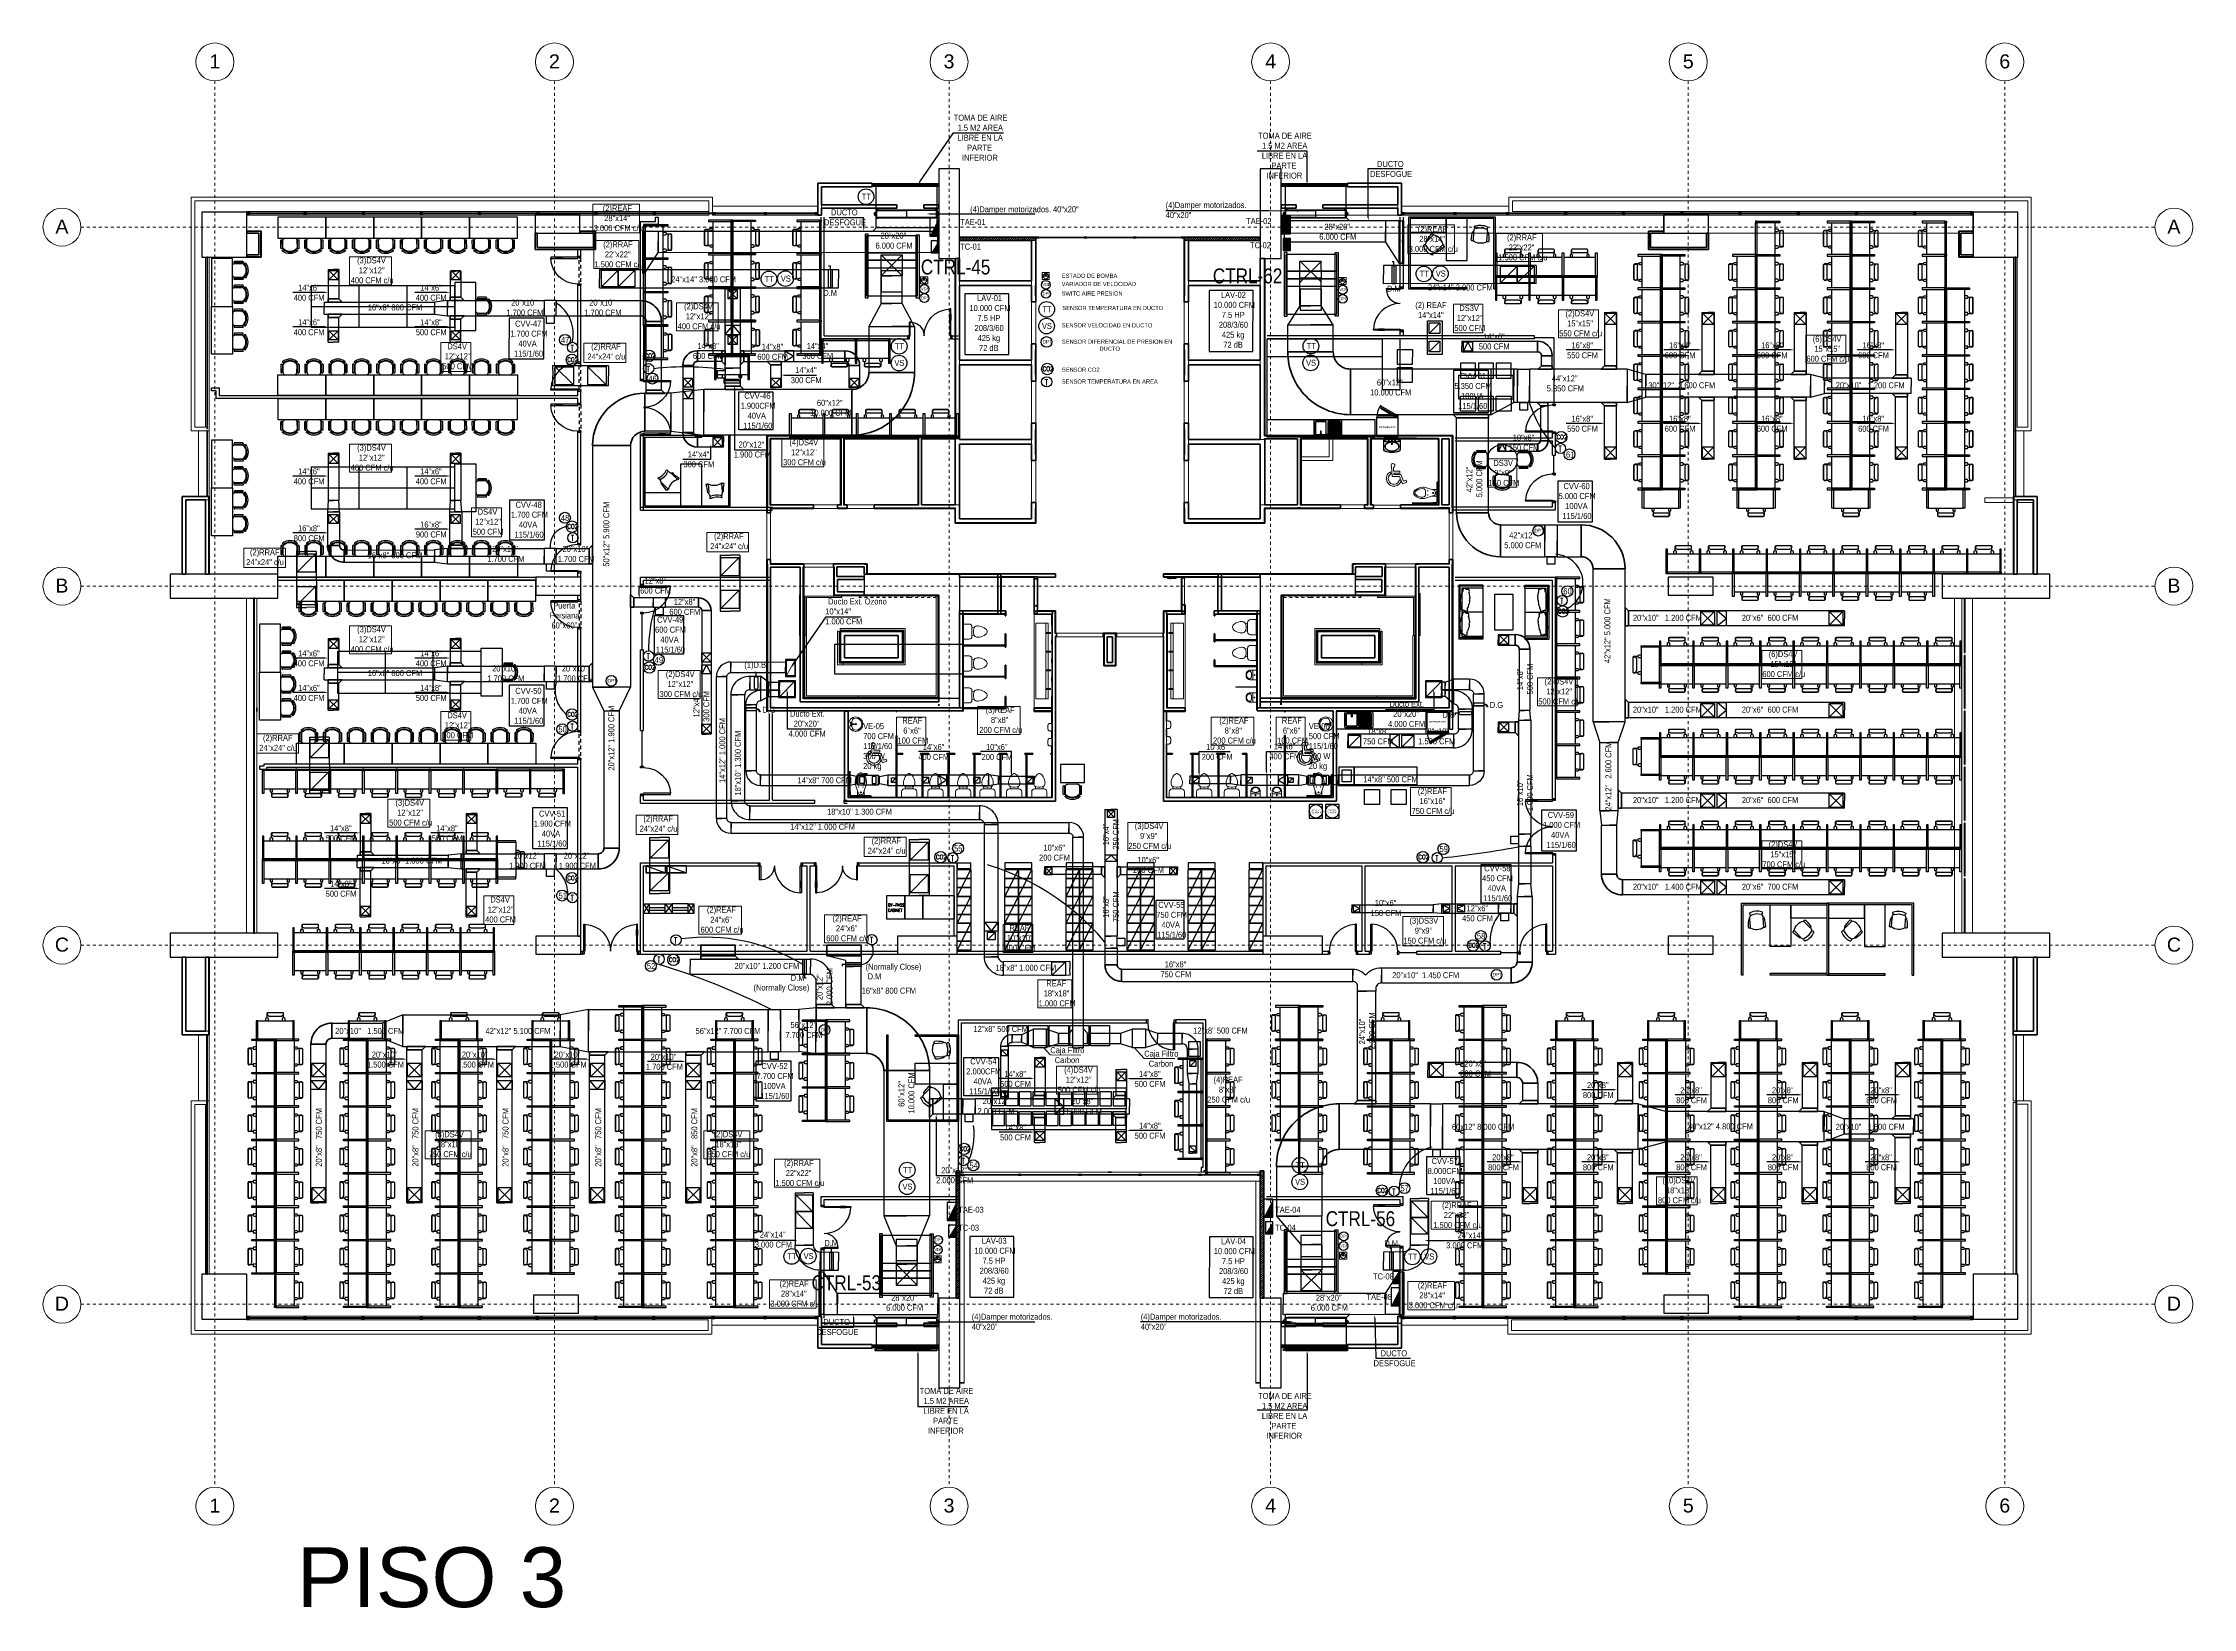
# Model space of a CAD drawing. Header units: inches. Extents: x -3 to 209, y -384 to 20.
# Drawn here: x 121.4 to 193.3, y -32 to 20.3 of the extents above; entities that cross this region are included whole.
import ezdxf
from ezdxf import colors
from ezdxf.entities.mleader import LeaderData, LeaderLine
from ezdxf.math import Vec2, Vec3

# ---------------------------------------------------------------- set-up
doc = ezdxf.new("R2010")
doc.units = ezdxf.units.IN
doc.header["$MEASUREMENT"] = 0
for name, pattern in [('Dash', [0.00635, 0.003175, -0.003175]), ('Dash_2_', [0.00635, 0.003175, -0.003175]), ('Grid Line 1_2_', [0.022225, 0.0127, -0.003175, 0.003175, -0.003175]), ('Hidden', [7.1438, 4.7625, -2.3813]), ('HIDDEN2', [0.1875, 0.125, -0.0625]), ('Overhead 1_16_', [0.00258, 0.001587, -0.000992188]), ('Overhead 1_16__2_', [0.00258, 0.001587, -0.000992188])]:
    doc.linetypes.add(name, pattern=pattern)
for name, color, linetype in [('1-01 HVAC-01A -Equipos', 3, 'Continuous'), ('A-WALL', 253, 'Continuous'), ('Arquitectura', 251, 'Continuous'), ('BASE PLAN$0$9 July 2012 10F STREAM ECOM$0$FLOOR LAYOUT 14 Oct (x-ref)$0$20F-032408$0$XDOOR', 253, 'Continuous'), ('BASE PLAN$0$FLOOR LAYOUT 14 Oct (x-ref)$0$20F-032408$0$XDOOR', 253, 'Continuous'), ('BASE PLAN$0$ID-WALL', 253, 'Continuous'), ('BASE PLAN$0$NBS-DARK', 253, 'Continuous'), ('BASE PLAN$0$NBS-HEAVY', 253, 'Continuous'), ('BASE PLAN$0$NDS-DOORS', 253, 'Continuous'), ('BASE PLAN$0$NDS-FIXTURE', 253, 'Continuous'), ('BASE PLAN$0$WALL', 253, 'Continuous'), ('hidden line ko ito', 253, 'Continuous'), ('HVAC TEXTO CVV', 2, 'Continuous'), ('Hvac Textos', 7, 'Continuous'), ('HVAC-Accesorios', 1, 'Continuous'), ('HVAC-Equipos', 3, 'Continuous'), ('HVAC-Extraccion', 114, 'Continuous'), ('HVAC-Rejillas', 2, 'HIDDEN2'), ('HVAC-Retorno', 20, 'Continuous'), ('HVAC-Suministro', 170, 'Continuous'), ('I-WALL', 1, 'Continuous'), ('NFF-FURN', 253, 'Continuous'), ('NFF-LIGHT', 253, 'Continuous')]:
    doc.layers.add(name, color=color, linetype=linetype)
for name, color, linetype, lineweight in [('1-controlAA', 4, 'Continuous', 5), ('A-AREA', 253, 'Dash', 70), ('A-FLOR-HRAL', 253, 'Continuous', 9), ('A-FLOR-HRAL-MBND', 253, 'Overhead 1_16__2_', 9), ('A-GENM', 253, 'Continuous', 9), ('A-GLAZ', 253, 'Continuous', 13), ('A-GLAZ-CURT', 253, 'Continuous', 9), ('A-GLAZ-CWMG', 253, 'Continuous', 9), ('A-WALL-PATT', 253, 'Continuous', 50), ('Areas', 190, 'Continuous', 0), ('BASE PLAN$0$A-ABOVE', 253, 'Continuous', 5), ('DET-INST', 3, 'Continuous', 5), ('HVAC -Textos Extraccion', 2, 'Continuous', 9), ('HVAC -Textos Rejillas', 2, 'Continuous', 9), ('HVAC -Textos Retorno', 2, 'Continuous', 9), ('HVAC -Textos Suministro', 7, 'Continuous', 9), ('HVAC Suministro', 5, 'Continuous', 40), ('L-SITE', 253, 'Continuous', 9), ('P-SANR-FIXT', 253, 'Continuous', 9), ('Q-SPCQ', 253, 'Continuous', 9), ('S-BEAM', 253, 'Continuous', 13), ('S-COLS', 6, 'Continuous', 13), ('S-GRID', 253, 'Continuous', 9), ('S-GRID-IDEN', 253, 'Continuous', 9), ('TUBO HVAC', 1, 'Continuous', 30), ('TX-INST', 250, 'Continuous', 5)]:
    doc.layers.add(name, color=color, linetype=linetype, lineweight=lineweight)
doc.styles.add('Arial', font='arial.ttf', dxfattribs={"height": 0.225})
doc.styles.add('Arial Narrow', font='ARIALN.TTF', dxfattribs={"height": 0.00295})
doc.styles.add('BASE PLAN$0$darwinmerispeTEXT01', font='GOTHIC.TTF')
doc.styles.add('darwinmerispeTEXT01', font='GOTHIC.TTF')
doc.styles.add('ROMANS', font='romans.shx', dxfattribs={"width": 0.8})
doc.styles.get("Standard").update_dxf_attribs({"font": 'arial.ttf'})
doc.styles.add('style1', font='romans.shx')

# ---------------------------------------------------------------- blocks, each defined once
blk = doc.blocks.new('ds')
at = {"linetype": 'ByBlock', "lineweight": -2}
for p, q in [((-0.0127, -0.0127), (0.0127, 0.0127)), ((-0.0127, 0.0127), (0.0127, -0.0127)), ((-0.0127, -0.0127), (-0.0127, 0.0127)), ((-0.0127, 0.0127), (0.0127, 0.0127)), ((0.0127, 0.0127), (0.0127, -0.0127)), ((0.0127, -0.0127), (-0.0127, -0.0127))]:
    blk.add_line(p, q, dxfattribs=at)
blk = doc.blocks.new('Termostato 1')
at = {"linetype": 'ByBlock', "lineweight": -2}
blk.add_circle((725.333, -473.718), 0.172, dxfattribs=at)
at = {"linetype": 'ByBlock', "lineweight": -2, "insert": (725.414, -473.651, -2.384), "char_height": 0.2, "width": 2.87595, "attachment_point": 1, "rotation": 270, "style": 'ROMANS'}
blk.add_mtext('T', dxfattribs=at)
blk = doc.blocks.new('DS3')
at = {"linetype": 'ByBlock', "lineweight": -2, "ltscale": 25}
for p, q in [((-0.0127, 0.0127), (0, -0.0127)), ((-0.0127, -0.0127), (-0.0127, 0.0127)), ((-0.0127, 0.0127), (0.0127, 0.0127)), ((0, -0.0127), (0.0127, 0.0127)), ((0.0127, 0.0127), (0.0127, -0.0127)), ((0.0127, -0.0127), (-0.0127, -0.0127))]:
    blk.add_line(p, q, dxfattribs=at)
blk = doc.blocks.new('rr')
at = {"linetype": 'ByBlock', "lineweight": -2}
for p, q in [((-0.0127, -0.0127), (0.0127, 0.0127)), ((-0.0127, -0.0127), (-0.0127, 0.0127)), ((-0.0127, 0.0127), (0.0127, 0.0127)), ((0.0127, 0.0127), (0.0127, -0.0127)), ((0.0127, -0.0127), (-0.0127, -0.0127))]:
    blk.add_line(p, q, dxfattribs=at)
blk = doc.blocks.new('CO2')
at = {"linetype": 'ByBlock', "lineweight": -2}
blk.add_circle((-74869.314, 50750.37), 0.191, dxfattribs=at)
at = {"linetype": 'ByBlock', "lineweight": -2, "insert": (-74869.469, 50750.451, -2.384), "char_height": 0.15, "width": 2.87595, "attachment_point": 1, "rotation": 0, "style": 'ROMANS'}
blk.add_mtext('CO2', dxfattribs=at)
blk = doc.blocks.new('*U60')
at = {"layer": 'HVAC-Equipos', "color": 1}
for points in [[(-0.356, 0), (0, 0), (0, 0.087), (-0.356, 0.087)], [(-0.356, 0.005), (0, 0.005), (0, 0.081), (-0.356, 0.081)]]:
    blk.add_lwpolyline(points, close=True, dxfattribs=at)
for points in [[(0, 0.043), (0.079, 0.043), (0.128, -0.041)], [(0.128, -0.041), (0.11, -0.041), (0.061, 0.043), (0, 0.043)]]:
    blk.add_lwpolyline(points, dxfattribs=at)
blk = doc.blocks.new('*U61')
blk.add_lwpolyline([(-0.182, -0.057), (-0.182, 0), (0, 0), (0.057, -0.057), (-0.182, -0.057)])
blk = doc.blocks.new('*U88')
blk.add_lwpolyline([(-0.26, -0.057), (-0.26, 0), (0, 0), (0.057, -0.057), (-0.26, -0.057)])
blk = doc.blocks.new('*U64')
blk.add_lwpolyline([(-0.208, -0.057), (-0.208, 0), (0, 0), (0.057, -0.057), (-0.208, -0.057)])
blk = doc.blocks.new('*U70')
blk.add_lwpolyline([(-0.156, -0.057), (-0.156, 0), (0, 0), (0.057, -0.057), (-0.156, -0.057)])
blk = doc.blocks.new('*U68')
blk.add_lwpolyline([(-0.26, -0.057), (-0.26, 0), (0, 0), (0.057, -0.057), (-0.26, -0.057)])
blk = doc.blocks.new('*U62')
blk.add_lwpolyline([(-0.13, -0.057), (-0.13, 0), (0, 0), (0.057, -0.057), (-0.13, -0.057)])
blk = doc.blocks.new('*U90')
blk.add_lwpolyline([(-0.182, -0.057), (-0.182, 0), (0, 0), (0.057, -0.057), (-0.182, -0.057)])
blk = doc.blocks.new('*U91')
blk.add_lwpolyline([(-0.156, -0.057), (-0.156, 0), (0, 0), (0.057, -0.057), (-0.156, -0.057)])
blk = doc.blocks.new('*U69')
blk.add_lwpolyline([(-0.26, -0.057), (-0.26, 0), (0, 0), (0.057, -0.057), (-0.26, -0.057)])
blk = doc.blocks.new('*U89')
blk.add_lwpolyline([(-0.13, -0.057), (-0.13, 0), (0, 0), (0.057, -0.057), (-0.13, -0.057)])
blk = doc.blocks.new('VE')
for points in [[(-74845.619, 50895.446), (-74845.619, 50895.198), (-74845.663, 50895.198), (-74845.663, 50895.446)], [(-74845.619, 50895.157), (-74844.939, 50895.157), (-74844.939, 50895.488), (-74845.619, 50895.488)], [(-74845.551, 50895.445), (-74845.41, 50895.445), (-74845.41, 50895.212), (-74845.551, 50895.212)], [(-74845.233, 50895.488), (-74845.126, 50895.488), (-74845.126, 50895.545), (-74845.233, 50895.545)], [(-74845.007, 50895.445), (-74845.148, 50895.445), (-74845.148, 50895.212), (-74845.007, 50895.212)], [(-74844.939, 50895.446), (-74844.939, 50895.198), (-74844.895, 50895.198), (-74844.895, 50895.446)]]:
    blk.add_lwpolyline(points, close=True)
for centre in [(-74845.203, 50895.511), (-74845.156, 50895.511)]:
    blk.add_circle(centre, 0.0193)
blk = doc.blocks.new('*U78')
blk.add_lwpolyline([(-1.04, -0.057), (-1.04, 0), (0, 0), (0.057, -0.057), (-1.04, -0.057)])
blk = doc.blocks.new('*U80')
at = {"layer": 'HVAC-Accesorios', "flags": 128}
for points in [[(0, 0), (-0.119, 0), (-0.119, -0.057)], [(0, 0), (0.61, 0)]]:
    blk.add_lwpolyline(points, dxfattribs=at)
blk.add_lwpolyline([(0, 0.059), (0.61, 0.059), (0.61, -0.059), (0, -0.059)], close=True, dxfattribs=at)
blk = doc.blocks.new('*U93')
at = {"color": 1, "flags": 128}
blk.add_lwpolyline([(0, 0), (-0.119, 0), (-0.119, 0.057)], dxfattribs=at)
at = {"color": 1}
blk.add_lwpolyline([(0, 0), (0.051, -0.051), (0.406, -0.051), (0.457, 0), (0.406, 0.051), (0.051, 0.051)], close=True, dxfattribs=at)
blk = doc.blocks.new('Damper 36x34 - Damper 40x18-V18-1 - Mecánica')
for p, q in [((-0.07, 0.137), (-0.089, 0.137)), ((-0.089, 0.133), (-0.089, 0.137)), ((-0.089, 0.137), (-0.089, 0.137)), ((-0.089, 0.13), (-0.089, 0.133)), ((-0.089, 0.125), (-0.089, 0.13)), ((-0.089, 0.12), (-0.089, 0.125)), ((-0.089, 0.118), (-0.089, 0.12)), ((-0.089, 0.117), (-0.089, 0.118)), ((-0.089, 0.117), (-0.07, 0.117)), ((-0.07, 0.176), (-0.065, 0.176)), ((-0.07, 0.176), (-0.07, 0.078)), ((-0.065, 0.078), (-0.07, 0.078)), ((-0.065, 0.176), (0, 0.176)), ((0, 0.078), (-0.065, 0.078)), ((0, 0.25), (1, 0.25)), ((0, 0.241), (0, 0.25)), ((0, 0.009), (0, 0.241)), ((0, 0.241), (1, 0.241)), ((0, 0), (0, 0.009)), ((1, 0.009), (0, 0.009)), ((1, 0), (0, 0)), ((1, 0.25), (1, 0.241)), ((1, 0.241), (1, 0.009)), ((1, 0.009), (1, 0))]:
    blk.add_line(p, q)
blk = doc.blocks.new('soporte dampers - soporte dampers-960247-1 - Mecánica')
for p, q in [((-0.02, -0.26), (-0.02, 0.01)), ((-0.01, 0.01), (-0.02, 0.01)), ((-0.01, 0.01), (-0.01, -0.26)), ((-0.01, 0.01), (-0.01, -0.06)), ((0, 0.01), (-0.01, 0.01)), ((0.055, 0.01), (0, 0.01)), ((0, -0.06), (0, 0)), ((0, 0), (0.055, 0)), ((0.055, 0.01), (1.946, 0.01)), ((0.055, 0.01), (0.055, 0)), ((0.055, 0), (0.055, 0.01)), ((1.946, 0), (0.055, 0)), ((1.946, 0), (1.946, 0.01)), ((1.967, 0.01), (1.946, 0.01)), ((1.946, 0.01), (1.946, 0)), ((1.946, 0), (1.967, 0)), ((2.001, 0.01), (1.967, 0.01)), ((1.967, 0), (2.001, 0)), ((2.011, 0.01), (2.001, 0.01)), ((2.001, 0), (2.001, -0.06)), ((2.011, -0.19), (2.011, 0.01)), ((2.021, 0.01), (2.011, 0.01)), ((2.011, -0.06), (2.011, 0.01)), ((2.021, 0.01), (2.021, -0.26)), ((-0.02, -0.26), (-0.01, -0.26)), ((-0.01, -0.06), (0, -0.06)), ((0, -0.19), (-0.01, -0.19)), ((-0.01, -0.19), (-0.01, -0.26)), ((-0.01, -0.26), (0, -0.26)), ((0, -0.25), (0, -0.19)), ((0.055, -0.25), (0, -0.25)), ((0, -0.26), (0.055, -0.26)), ((0.055, -0.25), (1.946, -0.25)), ((0.055, -0.25), (0.055, -0.26)), ((0.055, -0.26), (0.055, -0.25)), ((1.946, -0.26), (0.055, -0.26)), ((1.946, -0.25), (1.946, -0.26)), ((1.946, -0.26), (1.946, -0.25)), ((1.946, -0.25), (2.001, -0.25)), ((2.001, -0.26), (1.946, -0.26)), ((2.001, -0.06), (2.011, -0.06)), ((2.001, -0.25), (2.001, -0.19)), ((2.001, -0.19), (2.011, -0.19)), ((2.011, -0.26), (2.001, -0.26)), ((2.011, -0.19), (2.011, -0.26)), ((2.021, -0.26), (2.011, -0.26))]:
    blk.add_line(p, q)
blk = doc.blocks.new('*U94')
at = {"layer": 'HVAC-Accesorios', "flags": 128}
for points in [[(0, 0), (-0.119, 0), (-0.119, -0.057)], [(0, 0), (0.508, 0)]]:
    blk.add_lwpolyline(points, dxfattribs=at)
blk.add_lwpolyline([(0, 0.059), (0.508, 0.059), (0.508, -0.059), (0, -0.059)], close=True, dxfattribs=at)
blk = doc.blocks.new('*U95')
blk.add_lwpolyline([(-0.312, -0.057), (-0.312, 0), (0, 0), (0.057, -0.057), (-0.312, -0.057)])
blk = doc.blocks.new('*U96')
blk.add_lwpolyline([(-0.546, -0.057), (-0.546, 0), (0, 0), (0.057, -0.057), (-0.546, -0.057)])
blk = doc.blocks.new('UPAQ-02')
at = {"layer": '1-01 HVAC-01A -Equipos'}
for points in [[(-74852.815, 50919.023), (-74851.115, 50919.023), (-74851.115, 50921.023), (-74852.815, 50921.023)], [(-74852.815, 50920.456), (-74851.115, 50920.456), (-74851.115, 50921.023), (-74852.815, 50921.023)], [(-74852.815, 50920.209), (-74851.115, 50920.209), (-74851.115, 50920.456), (-74852.815, 50920.456)], [(-74852.815, 50919.963), (-74851.115, 50919.963), (-74851.115, 50920.209), (-74852.815, 50920.209)], [(-74852.33, 50919.161), (-74851.625, 50919.161), (-74851.625, 50919.861), (-74852.33, 50919.861)]]:
    blk.add_lwpolyline(points, close=True, dxfattribs=at)
blk = doc.blocks.new('*U66')
blk.add_lwpolyline([(-0.26, -0.057), (-0.26, 0), (0, 0), (0.057, -0.057), (-0.26, -0.057)])
blk = doc.blocks.new('*U92')
at = {"color": 1, "flags": 128}
blk.add_lwpolyline([(0, 0), (-0.119, 0), (-0.119, 0.057)], dxfattribs=at)
at = {"color": 1}
blk.add_lwpolyline([(0, 0), (0.051, -0.051), (0.406, -0.051), (0.457, 0), (0.406, 0.051), (0.051, 0.051)], close=True, dxfattribs=at)
blk = doc.blocks.new('*U369')
blk.add_lwpolyline([(-0.586, -0.057), (-0.586, 0), (0, 0), (0.057, -0.057), (-0.586, -0.057)])
blk = doc.blocks.new('nci')
at = {"layer": 'NFF-FURN', "linetype": 'ByBlock', "lineweight": -2}
for p, q in [((717, -265), (635, -265)), ((635, -342), (712, -342)), ((744, -310), (744, -292)), ((744, -310), (886, -310)), ((793, -799), (793, -367)), ((889, -316), (844, -316)), ((911, -831), (911, -335)), ((915, -824), (915, -342)), ((711, -824), (635, -824)), ((635, -901), (716, -901)), ((743, -874), (743, -856)), ((743, -856), (886, -856)), ((889, -850), (844, -850))]:
    blk.add_line(p, q, dxfattribs=at)
for points in [[(-25, -50), (25, -50), (25, 0), (-25, 0)], [(25, -1116), (-25, -1116), (-25, -50), (25, -50)], [(25, -50), (25, -1116), (635, -1116), (635, -50)], [(-25, -1116), (25, -1116), (25, -1166), (-25, -1166)]]:
    blk.add_lwpolyline(points, close=True, dxfattribs=at)
for points in [[(25, 0), (789, 0), (789, -50), (25, -50), (25, 0)], [(25, -1116), (789, -1116), (789, -1166), (25, -1166), (25, -1116)]]:
    blk.add_lwpolyline(points, dxfattribs=at)
for centre, radius, start, end in [((712, -310), 32.3, 270, 0), ((717, -292), 26.9, 0, 90), ((844, -367), 50.8, 90, 180), ((886, -335), 25.4, 0, 90), ((889, -342), 25.4, 0, 90), ((711, -856), 32.3, 0, 90), ((716, -874), 26.9, 270, 0), ((844, -799), 50.8, 180, 270), ((886, -831), 25.4, 270, 0), ((889, -824), 25.4, 270, 0)]:
    blk.add_arc(centre, radius, start, end, dxfattribs=at)
blk = doc.blocks.new('om 2')
at = {"layer": 'NFF-FURN', "linetype": 'ByBlock', "lineweight": -2, "extrusion": (0, 0, -1)}
for points in [[(1900, -1400), (1900, 0)], [(1200, -450), (1200, 0)], [(1200, 0), (1200, -1400)], [(2613, -468), (2613, -468)], [(2559, -761), (2581, -476)], [(2562, -265), (2562, -265)], [(2525, -346), (2525, -346)], [(2203, -325), (2203, -325)], [(2177, -238), (2177, -238)], [(2112, -733), (2126, -448)], [(2095, -436), (2095, -436)], [(2044, -705), (2044, -705)], [(0, -450), (1200, -450)], [(773, -557), (773, -557)], [(773, -557), (568, -756)], [(707, -525), (707, -525)], [(2630, -741), (2630, -741)], [(2559, -761), (2559, -761)], [(2112, -733), (2112, -733)], [(1200, -1400), (1900, -1400)], [(1120, -942), (1120, -942)], [(1089, -875), (1089, -875)], [(1089, -875), (889, -1079)], [(904, -1109), (904, -1109)], [(754, -1123), (754, -1123)], [(717, -1204), (717, -1204)], [(538, -740), (538, -740)], [(526, -895), (526, -895)], [(444, -932), (444, -932)]]:
    blk.add_lwpolyline(points, dxfattribs=at)
for points in [[(2613, -468, -0.062864), (2630, -741)], [(2613, -468, -0.062864), (2630, -741)], [(2591, -462, -0.335448), (2612, -466), (2613, -468)], [(2581, -476), (2582, -470), (2587, -465, -0.415881), (2612, -466), (2613, -468)], [(2558, -345, -0.084773), (2591, -462)], [(2562, -265), (2568, -269), (2574, -275, -0.415301), (2570, -338), (2564, -342), (2558, -345)], [(2562, -265), (2568, -269), (2574, -275, -0.415301), (2570, -338, -0.275335), (2525, -346)], [(2177, -238, -0.190618), (2562, -265)], [(2177, -238, -0.190618), (2562, -265)], [(2203, -325, -0.163773), (2525, -346)], [(2203, -325, -0.260185), (2161, -310, -0.41472), (2165, -246), (2171, -242), (2177, -238)], [(2170, -318), (2165, -314), (2161, -310, -0.41472), (2165, -246), (2171, -242), (2177, -238)], [(2120, -434, -0.064311), (2170, -318)], [(2095, -436), (2097, -434, -0.415432), (2122, -436), (2125, -442), (2126, -448)], [(2095, -436), (2097, -434, -0.379395), (2120, -434)], [(2112, -733), (2109, -737, -0.414852), (2054, -733, -0.197378), (2044, -705)], [(2103, -741, -0.360765), (2054, -733, -0.197378), (2044, -705)], [(2044, -705, -0.062793), (2095, -436)], [(2044, -705, -0.062793), (2095, -436)], [(1102, -876, 0.300719), (773, -545)], [(773, -557), (774, -553, 0.414852), (735, -514, 0.197378), (707, -525)], [(773, -545, 0.360765), (735, -514, 0.197378), (707, -525)], [(707, -525, 0.062793), (538, -740)], [(707, -525, 0.062793), (538, -740)], [(2630, -741, -0.198888), (2616, -768, -0.347278), (2568, -771)], [(2630, -741, -0.198158), (2616, -768, -0.414966), (2562, -765), (2559, -761)], [(2568, -771, -0.300719), (2103, -741)], [(1120, -942, 0.198158), (1132, -914, 0.414966), (1093, -875), (1089, -875)], [(1120, -942, 0.198888), (1132, -914, 0.347278), (1102, -876)], [(904, -1109, 0.062864), (1120, -942)], [(904, -1109, 0.062864), (1120, -942)], [(889, -1079), (885, -1085), (884, -1092, 0.415881), (901, -1109), (904, -1109)], [(884, -1096, 0.335448), (901, -1109), (904, -1109)], [(775, -1148, 0.084773), (884, -1096)], [(717, -1204), (724, -1206), (732, -1207, 0.415301), (777, -1162, 0.275335), (754, -1123)], [(717, -1204), (724, -1206), (732, -1207, 0.415301), (777, -1162), (777, -1155), (775, -1148)], [(526, -895, 0.163773), (754, -1123)], [(444, -932, 0.190618), (717, -1204)], [(444, -932, 0.190618), (717, -1204)], [(538, -740), (538, -743, 0.415432), (556, -761), (562, -759), (568, -756)], [(538, -740), (538, -743, 0.379395), (553, -760)], [(553, -760, 0.064311), (499, -875)], [(526, -895, 0.260185), (487, -873, 0.41472), (442, -918), (442, -925), (444, -932)], [(499, -875), (493, -874), (487, -873, 0.41472), (442, -918), (442, -925), (444, -932)]]:
    blk.add_lwpolyline(points, format="xyb", dxfattribs=at)
at = {"layer": 'NFF-LIGHT', "linetype": 'ByBlock', "lineweight": -2}
for p, q in [((1, 0), (-2800, 0)), ((-2800, 0), (1, 0)), ((-2800, -1400), (-2800, 0)), ((1, 0), (1, -2300)), ((-2800, -1400), (-2850, -1400)), ((1, -2300), (-2850, -2300))]:
    blk.add_line(p, q, dxfattribs=at)
blk.add_lwpolyline([(-2850, -1400), (-2850, 50), (51, 50), (51, -2350), (-2850, -2350), (-2850, -2300)], dxfattribs=at)
at = {"layer": 'NFF-LIGHT', "linetype": 'ByBlock', "lineweight": -2, "extrusion": (0, 0, -1)}
for points in [[(1900, 0), (1200, 0)], [(1200, 0), (0, 0)], [(0, 0), (0, -450)]]:
    blk.add_lwpolyline(points, dxfattribs=at)
blk = doc.blocks.new('Grid - Grid Head - Circle-50561-PLANTA COMUNICACIONES PISO 3 - Dependiente 1')
at = {"layer": 'S-GRID-IDEN', "linetype": 'ByBlock', "lineweight": -2}
blk.add_circle((0, 0), 0.00635, dxfattribs=at)
blk = doc.blocks.new('BASE PLAN$0$Z$W@#371D3AC1')
at = {"layer": 'BASE PLAN$0$A-ABOVE', "linetype": 'ByBlock', "lineweight": -2}
blk.add_line((375, 58), (175, 58), dxfattribs=at)
blk.add_lwpolyline([(375, 78), (175, 78), (175, 38), (375, 38)], close=True, dxfattribs=at)
at = {"layer": 'BASE PLAN$0$FLOOR LAYOUT 14 Oct (x-ref)$0$20F-032408$0$XDOOR', "linetype": 'ByBlock', "lineweight": -2}
for p, q in [((930, 1438), (890, 1438)), ((900, 1438), (900, 1476)), ((900, 1476), (1000, 1476)), ((930, 1426), (930, 1438)), ((1000, 1476), (1000, 1426)), ((1000, 1426), (930, 1426)), ((0, 38), (0, 78)), ((0, 78), (900, 78)), ((900, 38), (0, 38)), ((890, 38), (930, 38)), ((900, 78), (900, 38)), ((900, 0), (900, 38)), ((930, 38), (930, 50)), ((930, 50), (1000, 50)), ((1000, 50), (1000, 0)), ((1000, 0), (900, 0))]:
    blk.add_line(p, q, dxfattribs=at)
blk.add_lwpolyline([(439, 1398), (439, 1438), (900, 1438), (900, 1398)], close=True, dxfattribs=at)
for centre, radius, start, end in [((900, 1398), 461, 175.01764, 267.68189), ((900, 38), 900, 90, 177.45268)]:
    blk.add_arc(centre, radius, start, end, dxfattribs=at)
at = {"layer": 'BASE PLAN$0$WALL', "linetype": 'ByBlock', "lineweight": -2}
for p, q in [((1000, 1476), (900, 1476)), ((1000, 0), (900, 0))]:
    blk.add_line(p, q, dxfattribs=at)
blk = doc.blocks.new('BASE PLAN$0$YP')
at = {"layer": 'BASE PLAN$0$FLOOR LAYOUT 14 Oct (x-ref)$0$20F-032408$0$XDOOR', "linetype": 'ByBlock', "lineweight": -2}
for p, q in [((-926, 0), (-976, 0)), ((-926, -70), (-926, 0)), ((-50, 0), (0, 0)), ((-50, -70), (-50, 0)), ((-976, -100), (-938, -100)), ((-938, -70), (-926, -70)), ((-938, -100), (-938, -70)), ((-78, -825), (-78, -100)), ((-78, -100), (-38, -100)), ((-38, -70), (-50, -70)), ((-38, -100), (-38, -70)), ((-38, -100), (-38, -825)), ((0, -100), (-38, -100)), ((-78, -1000), (-78, -825)), ((-38, -1000), (-78, -1000)), ((-38, -825), (-38, -1000))]:
    blk.add_line(p, q, dxfattribs=at)
blk.add_arc((-38, -100), 900, 180, 267.45268, dxfattribs=at)
at = {"layer": 'BASE PLAN$0$ID-WALL', "linetype": 'ByBlock', "lineweight": -2}
for p, q in [((-976, -100), (-976, 0)), ((0, -100), (0, 0))]:
    blk.add_line(p, q, dxfattribs=at)
blk.add_lwpolyline([(0, 0), (0, -100)], dxfattribs=at)
blk = doc.blocks.new('BASE PLAN$0$Z$W@#701B5C3E')
at = {"layer": 'BASE PLAN$0$9 July 2012 10F STREAM ECOM$0$FLOOR LAYOUT 14 Oct (x-ref)$0$20F-032408$0$XDOOR', "linetype": 'ByBlock', "lineweight": -2}
blk.add_line((1700, 110), (1700, 10), dxfattribs=at)
at = {"layer": 'BASE PLAN$0$FLOOR LAYOUT 14 Oct (x-ref)$0$20F-032408$0$XDOOR', "linetype": 'ByBlock', "lineweight": -2}
for p, q in [((-138, 108), (-139, 1008)), ((-139, 1008), (-99, 1008)), ((-99, 833), (-139, 833)), ((-119, 633), (-119, 833)), ((-99, 1008), (-98, 108)), ((1661, 1010), (1621, 1010)), ((1621, 1010), (1621, 835)), ((1661, 835), (1621, 835)), ((1661, 835), (1621, 835)), ((1641, 635), (1641, 835)), ((1641, 635), (1641, 835)), ((1661, 835), (1661, 1010)), ((-176, 108), (-138, 108)), ((-176, 8), (-176, 108)), ((-126, 8), (-176, 8)), ((-99, 633), (-139, 633)), ((-138, 118), (-138, 78)), ((-98, 108), (-138, 108)), ((-138, 78), (-126, 78)), ((-126, 78), (-126, 8)), ((1661, 635), (1621, 635)), ((1621, 635), (1622, 110)), ((1661, 635), (1621, 635)), ((1622, 110), (1662, 110)), ((1662, 80), (1650, 80)), ((1650, 80), (1650, 10)), ((1650, 10), (1700, 10)), ((1662, 110), (1661, 635)), ((1662, 120), (1662, 80)), ((1700, 110), (1662, 110))]:
    blk.add_line(p, q, dxfattribs=at)
for points in [[(-99, 633), (-99, 833), (-139, 833), (-139, 633)], [(1661, 635), (1661, 835), (1621, 835), (1621, 635)]]:
    blk.add_lwpolyline(points, close=True, dxfattribs=at)
for points in [[(1621, 835), (1661, 835)], [(1661, 635), (1621, 635)]]:
    blk.add_lwpolyline(points, dxfattribs=at)
for centre, start, end in [((-138, 108), 0.05134, 87.50402), ((1662, 110), 92.59866, 180.05134)]:
    blk.add_arc(centre, 900, start, end, dxfattribs=at)
at = {"layer": 'BASE PLAN$0$WALL', "linetype": 'ByBlock', "lineweight": -2}
blk.add_line((-176, 8), (-176, 108), dxfattribs=at)
blk = doc.blocks.new('BASE PLAN$0$zw$FEBB')
at = {"layer": 'BASE PLAN$0$NDS-DOORS', "linetype": 'ByBlock', "lineweight": -2}
for p, q in [((38, 1000), (78, 1000)), ((38, 825), (38, 1000)), ((38, 825), (78, 825)), ((38, 825), (78, 825)), ((58, 625), (58, 825)), ((58, 625), (58, 825)), ((78, 1000), (78, 825)), ((0, 100), (38, 100)), ((0, 100), (0, 0)), ((50, 0), (0, 0)), ((38, 100), (38, 625)), ((38, 625), (78, 625)), ((38, 625), (78, 625)), ((38, 100), (38, 70)), ((78, 100), (38, 100)), ((38, 70), (50, 70)), ((50, 70), (50, 0)), ((78, 625), (78, 100)), ((938, 70), (926, 70)), ((926, 70), (926, 0)), ((926, 0), (976, 0)), ((976, 100), (938, 100)), ((938, 100), (938, 70)), ((976, 100), (976, 0))]:
    blk.add_line(p, q, dxfattribs=at)
blk.add_lwpolyline([(38, 625), (38, 825), (78, 825), (78, 625)], close=True, dxfattribs=at)
for points in [[(78, 825), (38, 825)], [(38, 625), (78, 625)]]:
    blk.add_lwpolyline(points, dxfattribs=at)
blk.add_arc((38, 100), 900, 0, 87.45268, dxfattribs=at)
blk = doc.blocks.new('A$C0ABF4FFB')
at = {"layer": 'NFF-LIGHT', "linetype": 'ByBlock', "lineweight": -2, "ltscale": 30}
blk.add_line((0, 900), (450, 0), dxfattribs=at)
at = {"layer": 'NFF-LIGHT', "linetype": 'ByBlock', "lineweight": -2}
for points in [[(0, 900), (0, 600), (450, 600), (450, 900)], [(0, 600), (0, 300), (450, 300), (450, 600)], [(0, 300), (0, 0), (450, 0), (450, 300)]]:
    blk.add_lwpolyline(points, close=True, dxfattribs=at)
blk = doc.blocks.new('tlws')
at = {"layer": 'NFF-FURN', "linetype": 'ByBlock', "lineweight": -2}
for p, q in [((-318, -610), (-318, -691)), ((-291, -718), (-273, -718)), ((-273, -718), (-273, -861)), ((-241, -686), (-241, -610)), ((241, -610), (241, -687)), ((318, -692), (318, -610)), ((-267, -864), (-267, -819)), ((-248, -886), (248, -886)), ((-241, -890), (241, -890)), ((-216, -768), (216, -768)), ((267, -864), (267, -819)), ((273, -719), (291, -719)), ((273, -719), (273, -861))]:
    blk.add_line(p, q, dxfattribs=at)
for points in [[(-585, 50), (-585, 0), (-635, 0), (-635, 50)], [(-585, 0), (-585, 50), (585, 50), (585, 0)], [(585, 0), (-585, 0), (-585, -610), (585, -610)], [(585, 50), (585, 0), (635, 0), (635, 50)]]:
    blk.add_lwpolyline(points, close=True, dxfattribs=at)
for points in [[(-585, 0), (-585, -610), (-635, -610), (-635, 0), (-585, 0)], [(635, 0), (635, -610), (585, -610), (585, 0), (635, 0)]]:
    blk.add_lwpolyline(points, dxfattribs=at)
for centre, radius, start, end in [((-291, -691), 26.9, 180, 270), ((-273, -686), 32.3, 270, 0), ((273, -687), 32.3, 180, 270), ((291, -692), 26.9, 270, 0), ((-248, -861), 25.4, 180, 270), ((-216, -819), 50.8, 90, 180), ((-241, -864), 25.4, 180, 270), ((216, -819), 50.8, 0, 90), ((241, -864), 25.4, 270, 0), ((248, -861), 25.4, 270, 0)]:
    blk.add_arc(centre, radius, start, end, dxfattribs=at)
blk = doc.blocks.new('zw$6B6B')
at = {"layer": 'NFF-FURN', "linetype": 'ByBlock', "lineweight": -2, "extrusion": (0, 0, -1)}
for points in [[(821, 2619, -0.300719), (791, 2153)], [(791, 2680, -0.198888), (818, 2667, -0.347278), (821, 2619)], [(791, 2680, -0.198158), (818, 2667, -0.414966), (815, 2612), (811, 2610)], [(783, 2163), (787, 2160, -0.414852), (783, 2104, -0.197378), (755, 2095)], [(518, 2664, -0.062864), (791, 2680)], [(518, 2664, -0.062864), (791, 2680)], [(526, 2631), (520, 2633), (515, 2637, -0.415881), (516, 2662), (518, 2664)], [(512, 2641, -0.335448), (516, 2662), (518, 2664)], [(395, 2608, -0.084773), (512, 2641)], [(486, 2145), (484, 2147, -0.415432), (486, 2172), (492, 2176), (498, 2176)], [(486, 2145), (484, 2147, -0.379395), (484, 2171)], [(484, 2171, -0.064311), (368, 2221)], [(315, 2612), (319, 2619), (325, 2625, -0.415301), (388, 2620, -0.275335), (396, 2575)], [(375, 2253, -0.163773), (396, 2575)], [(315, 2612), (319, 2619), (325, 2625, -0.415301), (388, 2620), (392, 2615), (395, 2608)], [(375, 2253, -0.260185), (360, 2212, -0.41472), (296, 2216), (292, 2221), (288, 2228)], [(368, 2221), (364, 2216), (360, 2212, -0.41472), (296, 2216), (292, 2221), (288, 2228)], [(288, 2228, -0.190618), (315, 2612)], [(288, 2228, -0.190618), (315, 2612)], [(791, 2153, -0.360765), (783, 2104, -0.197378), (755, 2095)], [(755, 2095, -0.062793), (486, 2145)], [(755, 2095, -0.062793), (486, 2145)], [(1254, 767), (1256, 775), (1257, 783, 0.415301), (1212, 828), (1205, 827), (1198, 825)], [(1254, 767), (1256, 775), (1257, 783, 0.415301), (1212, 828, 0.275335), (1173, 804)], [(982, 494, 0.190618), (1254, 767)], [(982, 494, 0.190618), (1254, 767)], [(1198, 825, 0.084773), (1146, 935)], [(945, 576, 0.163773), (1173, 804)], [(1159, 955, 0.062864), (992, 1171)], [(1159, 955, 0.062864), (992, 1171)], [(1146, 935, 0.335448), (1159, 952), (1159, 955)], [(1129, 939), (1135, 936), (1142, 934, 0.415881), (1159, 952), (1159, 955)], [(992, 1171, 0.198888), (964, 1182, 0.347278), (926, 1153)], [(992, 1171, 0.198158), (964, 1182, 0.414966), (925, 1143), (925, 1139)], [(926, 1153, 0.300719), (595, 823)], [(575, 758, 0.062793), (790, 589)], [(575, 758, 0.062793), (790, 589)], [(607, 824), (603, 824, 0.414852), (564, 785, 0.197378), (575, 758)], [(595, 823, 0.360765), (564, 785, 0.197378), (575, 758)], [(945, 576, 0.260185), (923, 537, 0.41472), (968, 492), (975, 493), (982, 494)], [(925, 550), (924, 544), (923, 537, 0.41472), (968, 492), (975, 493), (982, 494)], [(810, 604, 0.064311), (925, 550)], [(790, 589), (793, 589, 0.415432), (811, 606), (809, 613), (806, 618)], [(790, 589), (793, 589, 0.379395), (810, 604)]]:
    blk.add_lwpolyline(points, format="xyb", dxfattribs=at)
for points in [[(811, 2610), (526, 2631)], [(811, 2610), (811, 2610)], [(791, 2680), (791, 2680)], [(783, 2163), (498, 2176)], [(783, 2163), (783, 2163)], [(518, 2664), (518, 2664)], [(396, 2575), (396, 2575)], [(375, 2253), (375, 2253)], [(315, 2612), (315, 2612)], [(288, 2228), (288, 2228)], [(1450, 1251), (1450, 1951)], [(1450, 1951), (50, 1951)], [(755, 2095), (755, 2095)], [(486, 2145), (486, 2145)], [(50, 1251), (1450, 1251)], [(1254, 767), (1254, 767)], [(1173, 804), (1173, 804)], [(1159, 955), (1159, 955)], [(925, 1139), (1129, 939)], [(992, 1171), (992, 1171)], [(925, 1139), (925, 1139)], [(607, 824), (806, 618)], [(607, 824), (607, 824)], [(575, 758), (575, 758)], [(500, 51), (500, 1251)], [(500, 1251), (50, 1251)], [(982, 494), (982, 494)], [(945, 576), (945, 576)], [(790, 589), (790, 589)]]:
    blk.add_lwpolyline(points, dxfattribs=at)
at = {"layer": 'NFF-LIGHT', "linetype": 'ByBlock', "lineweight": -2}
for p, q in [((-2400, 2850), (-2400, 2900)), ((-2400, 2850), (-50, 2850)), ((-50, 2850), (-50, 50)), ((-2350, 50), (-2350, 1951)), ((-50, 50), (-2350, 50))]:
    blk.add_line(p, q, dxfattribs=at)
blk.add_lwpolyline([(-2400, 2900), (0, 2900), (0, 0), (-2400, 0), (-2400, 1951), (-2350, 1951)], dxfattribs=at)
at = {"layer": 'NFF-LIGHT', "linetype": 'ByBlock', "lineweight": -2, "extrusion": (0, 0, -1)}
blk.add_lwpolyline([(50, 51), (500, 51)], dxfattribs=at)
blk = doc.blocks.new('A$C3D314434')
at = {"layer": 'hidden line ko ito', "linetype": 'ByBlock', "lineweight": -2}
for p, q in [((-304, 208), (-305, -61)), ((-254, 211), (-255, -65)), ((-234, 177), (-235, -54)), ((235, -56), (236, 176)), ((256, 209), (255, -67)), ((306, 205), (305, -64)), ((-156, -134), (154, -136))]:
    blk.add_line(p, q, dxfattribs=at)
for centre, radius, start, end in [((-279, 198), 27.4, 27.56562, 159.55154), ((-223, 284), 25.8, 144.92558, 291.09493), ((0, 0), 386, 50.38275, 129.18448), ((-154, 177), 80, 131.06124, 179.78361), ((0, 0), 336, 50.21047, 129.35676), ((0, 0), 315, 48.50599, 131.06124), ((156, 176), 80, 359.78361, 48.50599), ((225, 283), 25.8, 248.4723, 34.64165), ((280, 196), 27.4, 20.01569, 152.00161), ((-279, -52), 27.4, 200.01569, 332.00161), ((-155, -54), 80, 179.78361, 269.78361), ((155, -56), 80, 269.78361, 359.78361), ((279, -54), 27.4, 207.56562, 339.55154)]:
    blk.add_arc(centre, radius, start, end, dxfattribs=at)
blk = doc.blocks.new('tr-puk')
at = {"layer": 'NFF-FURN', "linetype": 'ByBlock', "lineweight": -2}
blk.add_lwpolyline([(512038, 335053), (512737, 335053), (512737, 333452), (512038, 333452)], close=True, dxfattribs=at)
at = {"layer": 'NFF-FURN', "linetype": 'ByBlock', "lineweight": -2, "rotation": 89.99999999999994}
for p in [(511902, 334652), (511902, 333852)]:
    blk.add_blockref('A$C3D314434', p, dxfattribs=at)
blk = doc.blocks.new('faucet1')
at = {"layer": 'NFF-LIGHT', "linetype": 'ByBlock', "lineweight": -2}
blk.add_lwpolyline([(-103269, -52509), (-103300, -52509), (-103300, -52479), (-103200, -52479), (-103200, -52509), (-103231, -52509)], dxfattribs=at)
blk.add_lwpolyline([(-103270, -52494), (-103230, -52494), (-103239, -52635, -0.394848), (-103249, -52644), (-103250, -52644, -0.394848), (-103260, -52635), (-103270, -52494)], format="xyb", dxfattribs=at)
for centre, radius in [((-103285, -52494), 10), ((-103285, -52494), 8), ((-103215, -52494), 10), ((-103215, -52494), 8)]:
    blk.add_circle(centre, radius, dxfattribs=at)
blk = doc.blocks.new('sink1')
at = {"layer": 'NFF-LIGHT', "linetype": 'ByBlock', "lineweight": -2}
for points in [[(-103371, -52321), (-102531, -52321, -0.414214), (-102481, -52371), (-102481, -52811, -0.414214), (-102531, -52861), (-103371, -52861, -0.414214), (-103421, -52811), (-103421, -52371, -0.414214)], [(-102969, -52364), (-102969, -52364, 0.414214), (-102983, -52364), (-103018, -52399), (-103004, -52413), (-102969, -52378, 0.414214)], [(-102921, -52371), (-102561, -52371, -0.414214), (-102531, -52401), (-102531, -52781, -0.414214), (-102561, -52811), (-102921, -52811, -0.414214), (-102951, -52781), (-102951, -52401, -0.414214)], [(-102551, -52411), (-102551, -52411, -0.414214), (-102556, -52416), (-102926, -52416, -0.414214), (-102931, -52411), (-102931, -52411, -0.414214), (-102926, -52406), (-102556, -52406, -0.414214)], [(-102551, -52441), (-102551, -52441, -0.414214), (-102556, -52446), (-102926, -52446, -0.414214), (-102931, -52441), (-102931, -52441, -0.414214), (-102926, -52436), (-102556, -52436, -0.414214)], [(-102551, -52471), (-102551, -52471, -0.414214), (-102556, -52476), (-102926, -52476, -0.414214), (-102931, -52471), (-102931, -52471, -0.414214), (-102926, -52466), (-102556, -52466, -0.414214)], [(-102551, -52501), (-102551, -52501, -0.414214), (-102556, -52506), (-102926, -52506, -0.414214), (-102931, -52501), (-102931, -52501, -0.414214), (-102926, -52496), (-102556, -52496, -0.414214)], [(-102551, -52531), (-102551, -52531, -0.414214), (-102556, -52536), (-102926, -52536, -0.414214), (-102931, -52531), (-102931, -52531, -0.414214), (-102926, -52526), (-102556, -52526, -0.414214)], [(-102551, -52561), (-102551, -52561, -0.414214), (-102556, -52566), (-102926, -52566, -0.414214), (-102931, -52561), (-102931, -52561, -0.414214), (-102926, -52556), (-102556, -52556, -0.414214)], [(-102551, -52591), (-102551, -52591, -0.414214), (-102556, -52596), (-102926, -52596, -0.414214), (-102931, -52591), (-102931, -52591, -0.414214), (-102926, -52586), (-102556, -52586, -0.414214)], [(-102551, -52621), (-102551, -52621, -0.414214), (-102556, -52626), (-102926, -52626, -0.414214), (-102931, -52621), (-102931, -52621, -0.414214), (-102926, -52616), (-102556, -52616, -0.414214)], [(-102551, -52651), (-102551, -52651, -0.414214), (-102556, -52656), (-102926, -52656, -0.414214), (-102931, -52651), (-102931, -52651, -0.414214), (-102926, -52646), (-102556, -52646, -0.414214)], [(-102551, -52681), (-102551, -52681, -0.414214), (-102556, -52686), (-102926, -52686, -0.414214), (-102931, -52681), (-102931, -52681, -0.414214), (-102926, -52676), (-102556, -52676, -0.414214)], [(-102551, -52711), (-102551, -52711, -0.414214), (-102556, -52716), (-102926, -52716, -0.414214), (-102931, -52711), (-102931, -52711, -0.414214), (-102926, -52706), (-102556, -52706, -0.414214)], [(-102551, -52741), (-102551, -52741, -0.414214), (-102556, -52746), (-102926, -52746, -0.414214), (-102931, -52741), (-102931, -52741, -0.414214), (-102926, -52736), (-102556, -52736, -0.414214)], [(-102551, -52771), (-102551, -52771, -0.414214), (-102556, -52776), (-102926, -52776, -0.414214), (-102931, -52771), (-102931, -52771, -0.414214), (-102926, -52766), (-102556, -52766, -0.414214)]]:
    blk.add_lwpolyline(points, format="xyb", close=True, dxfattribs=at)
for points in [[(-103167, -52371), (-103031, -52371, -0.414214), (-103001, -52401), (-103001, -52781, -0.414214), (-103031, -52811), (-103341, -52811, -0.414214), (-103371, -52781), (-103371, -52401, -0.414214), (-103341, -52371), (-103204, -52371)], [(-103168, -52381), (-103031, -52381, -0.414214), (-103011, -52401), (-103011, -52781, -0.414214), (-103031, -52801), (-103341, -52801, -0.414214), (-103361, -52781), (-103361, -52401, -0.414214), (-103341, -52381), (-103203, -52381)]]:
    blk.add_lwpolyline(points, format="xyb", dxfattribs=at)
blk.add_arc((-102976, -52371), 20, 255, 195, dxfattribs=at)
blk.add_blockref('faucet1', (64, 149), dxfattribs=at)
blk = doc.blocks.new('furn02')
at = {"layer": 'NFF-FURN', "linetype": 'ByBlock', "lineweight": -2}
for p, q in [((206, 1505), (-1598, 1505)), ((-1598, 705), (-1598, 1504)), ((-1558, 1465), (166, 1465)), ((-1558, 705), (-1558, 1464)), ((-1421, 1432), (-1401, 1438)), ((-1401, 1438), (-1386, 1436)), ((-1253, 1458), (-1323, 1437)), ((-1253, 1458), (-1209, 1463)), ((-1163, 1463), (-1209, 1463)), ((-1163, 1463), (-1114, 1462)), ((-1114, 1462), (-1063, 1458)), ((-1063, 1458), (-1012, 1452)), ((-964, 1445), (-1012, 1452)), ((-919, 1436), (-964, 1445)), ((-452, 1444), (-522, 1423)), ((-452, 1444), (-408, 1449)), ((-363, 1450), (-408, 1449)), ((-363, 1450), (-313, 1448)), ((-313, 1448), (-262, 1445)), ((-262, 1445), (-212, 1439)), ((-163, 1432), (-212, 1439)), ((166, 1403), (166, 1465)), ((207, 705), (206, 1505)), ((-1496, 1402), (-1496, 705)), ((104, 1402), (-1495, 1403)), ((-1472, 1288), (-1482, 1270)), ((-1481, 1265), (-1482, 1270)), ((-1481, 1265), (-1474, 1248)), ((-1452, 1238), (-1474, 1248)), ((-1472, 1288), (-1463, 1301)), ((-1463, 1301), (-1456, 1311)), ((-1456, 1311), (-1453, 1319)), ((-1453, 1319), (-1449, 1329)), ((-1416, 1233), (-1452, 1238)), ((-1449, 1329), (-1445, 1340)), ((-1445, 1340), (-1442, 1350)), ((-1442, 1350), (-1439, 1361)), ((-1439, 1361), (-1435, 1370)), ((-1435, 1370), (-1432, 1382)), ((-1433, 1412), (-1425, 1427)), ((-1433, 1398), (-1433, 1412)), ((-1432, 1382), (-1433, 1398)), ((-1425, 1427), (-1421, 1432)), ((-1393, 1230), (-1416, 1233)), ((-1393, 1230), (-1369, 1225)), ((-1364, 1436), (-1386, 1436)), ((-1369, 1225), (-1328, 1209)), ((-1349, 1435), (-1364, 1436)), ((-1323, 1437), (-1349, 1435)), ((-1289, 1190), (-1328, 1209)), ((-1289, 1190), (-1248, 1178)), ((-1203, 1169), (-1248, 1178)), ((-1154, 1162), (-1203, 1169)), ((-1104, 1156), (-1154, 1162)), ((-1104, 1156), (-1053, 1152)), ((-1003, 1151), (-1053, 1152)), ((-1003, 1151), (-957, 1151)), ((-957, 1151), (-914, 1156)), ((-877, 1423), (-919, 1436)), ((-914, 1156), (-844, 1177)), ((-839, 1404), (-877, 1423)), ((-803, 1178), (-844, 1177)), ((-812, 1392), (-839, 1404)), ((-797, 1389), (-812, 1392)), ((-787, 1177), (-803, 1178)), ((-773, 1384), (-797, 1389)), ((-781, 1177), (-787, 1177)), ((-766, 1175), (-781, 1177)), ((-750, 1381), (-773, 1384)), ((-766, 1175), (-746, 1182)), ((-743, 1185), (-746, 1182)), ((-742, 1187), (-743, 1185)), ((-742, 1187), (-733, 1202)), ((-731, 1243), (-734, 1232)), ((-734, 1232), (-733, 1216)), ((-733, 1216), (-733, 1202)), ((-727, 1253), (-731, 1243)), ((-724, 1264), (-727, 1253)), ((-721, 1274), (-724, 1264)), ((-717, 1284), (-721, 1274)), ((-713, 1295), (-717, 1284)), ((-671, 1275), (-681, 1257)), ((-681, 1251), (-681, 1257)), ((-681, 1251), (-674, 1235)), ((-652, 1225), (-674, 1235)), ((-671, 1275), (-662, 1288)), ((-662, 1288), (-655, 1297)), ((-655, 1297), (-653, 1306)), ((-653, 1306), (-649, 1316)), ((-616, 1220), (-652, 1225)), ((-649, 1316), (-645, 1327)), ((-645, 1327), (-642, 1337)), ((-642, 1337), (-639, 1347)), ((-639, 1347), (-635, 1357)), ((-635, 1357), (-632, 1369)), ((-633, 1399), (-624, 1414)), ((-633, 1385), (-633, 1399)), ((-632, 1369), (-633, 1385)), ((-624, 1414), (-620, 1419)), ((-620, 1419), (-600, 1425)), ((-593, 1217), (-616, 1220)), ((-600, 1425), (-585, 1423)), ((-593, 1217), (-569, 1212)), ((-563, 1423), (-585, 1423)), ((-569, 1212), (-527, 1196)), ((-549, 1422), (-563, 1423)), ((-522, 1423), (-549, 1422)), ((-489, 1177), (-527, 1196)), ((-489, 1177), (-447, 1165)), ((-402, 1156), (-447, 1165)), ((-354, 1148), (-402, 1156)), ((-303, 1143), (-354, 1148)), ((-303, 1143), (-252, 1139)), ((-203, 1138), (-252, 1139)), ((-203, 1138), (-157, 1138)), ((-118, 1423), (-163, 1432)), ((-157, 1138), (-113, 1143)), ((-77, 1410), (-118, 1423)), ((-113, 1143), (-43, 1164)), ((-38, 1391), (-77, 1410)), ((-2, 1165), (-43, 1164)), ((-12, 1379), (-38, 1391)), ((3, 1376), (-12, 1379)), ((13, 1164), (-2, 1165)), ((27, 1370), (3, 1376)), ((20, 1164), (13, 1164)), ((35, 1162), (20, 1164)), ((50, 1367), (27, 1370)), ((35, 1162), (55, 1169)), ((57, 1172), (55, 1169)), ((59, 1174), (57, 1172)), ((59, 1174), (67, 1189)), ((69, 1230), (66, 1218)), ((66, 1218), (67, 1203)), ((67, 1203), (67, 1189)), ((73, 1240), (69, 1230)), ((76, 1251), (73, 1240)), ((79, 1261), (76, 1251)), ((83, 1271), (79, 1261)), ((87, 1282), (83, 1271)), ((104, 705), (104, 1402)), ((167, 705), (166, 1403)), ((-1593, 705), (-1598, 705)), ((-1598, 705), (-1598, 705)), ((-1593, 705), (-1594, 705)), ((-1558, 705), (-1593, 705)), ((-1496, 705), (-1558, 705)), ((-1297, 300), (-97, 300)), ((-1297, -300), (-1297, 300)), ((-97, 300), (-97, -300)), ((104, 705), (103, 705)), ((104, 705), (104, 705)), ((104, 705), (167, 705)), ((207, 705), (167, 705)), ((-1598, -705), (-1598, -1504)), ((-1593, -705), (-1598, -705)), ((-1598, -705), (-1598, -705)), ((-1593, -705), (-1593, -705)), ((-1558, -705), (-1593, -705)), ((-1558, -705), (-1558, -1464)), ((-1495, -705), (-1558, -705)), ((-1495, -1402), (-1495, -705)), ((-97, -300), (-1297, -300)), ((104, -705), (103, -705)), ((105, -705), (104, -705)), ((105, -705), (105, -1402)), ((105, -705), (167, -705)), ((167, -705), (167, -1403)), ((207, -705), (167, -705)), ((207, -705), (207, -1504)), ((105, -1402), (-1495, -1403)), ((-1481, -1265), (-1474, -1248)), ((-1481, -1265), (-1481, -1270)), ((-1471, -1288), (-1481, -1270)), ((-1452, -1238), (-1474, -1248)), ((-1471, -1288), (-1462, -1301)), ((-1462, -1301), (-1455, -1311)), ((-1455, -1311), (-1453, -1319)), ((-1453, -1319), (-1449, -1330)), ((-1416, -1233), (-1452, -1238)), ((-1449, -1330), (-1445, -1340)), ((-1445, -1340), (-1442, -1350)), ((-1442, -1350), (-1439, -1361)), ((-1439, -1361), (-1435, -1371)), ((-1435, -1371), (-1432, -1382)), ((-1432, -1382), (-1433, -1398)), ((-1433, -1398), (-1433, -1412)), ((-1433, -1412), (-1424, -1427)), ((-1424, -1427), (-1421, -1432)), ((-1421, -1432), (-1400, -1439)), ((-1393, -1230), (-1416, -1233)), ((-1400, -1439), (-1386, -1437)), ((-1393, -1230), (-1369, -1225)), ((-1364, -1436), (-1386, -1437)), ((-1369, -1225), (-1327, -1209)), ((-1349, -1436), (-1364, -1436)), ((-1322, -1437), (-1349, -1436)), ((-1289, -1190), (-1327, -1209)), ((-1252, -1458), (-1322, -1437)), ((-1289, -1190), (-1247, -1178)), ((-1202, -1169), (-1247, -1178)), ((-1154, -1162), (-1202, -1169)), ((-1103, -1156), (-1154, -1162)), ((-1103, -1156), (-1052, -1152)), ((-1003, -1151), (-1052, -1152)), ((-1003, -1151), (-957, -1151)), ((-919, -1436), (-963, -1445)), ((-957, -1151), (-914, -1156)), ((-877, -1423), (-919, -1436)), ((-914, -1156), (-844, -1177)), ((-838, -1404), (-877, -1423)), ((-802, -1178), (-844, -1177)), ((-812, -1392), (-838, -1404)), ((-797, -1389), (-812, -1392)), ((-787, -1177), (-802, -1178)), ((-773, -1383), (-797, -1389)), ((-780, -1177), (-787, -1177)), ((-765, -1175), (-780, -1177)), ((-750, -1380), (-773, -1383)), ((-765, -1175), (-745, -1182)), ((-743, -1185), (-745, -1182)), ((-742, -1187), (-743, -1185)), ((-742, -1187), (-733, -1202)), ((-734, -1231), (-733, -1216)), ((-731, -1243), (-734, -1231)), ((-733, -1216), (-733, -1202)), ((-727, -1253), (-731, -1243)), ((-724, -1264), (-727, -1253)), ((-721, -1274), (-724, -1264)), ((-717, -1284), (-721, -1274)), ((-713, -1295), (-717, -1284)), ((-681, -1251), (-673, -1235)), ((-681, -1251), (-681, -1257)), ((-671, -1275), (-681, -1257)), ((-652, -1224), (-673, -1235)), ((-671, -1275), (-662, -1288)), ((-662, -1288), (-655, -1297)), ((-655, -1297), (-652, -1306)), ((-615, -1220), (-652, -1224)), ((-652, -1306), (-648, -1316)), ((-648, -1316), (-644, -1327)), ((-644, -1327), (-641, -1337)), ((-641, -1337), (-638, -1347)), ((-638, -1347), (-634, -1357)), ((-634, -1357), (-632, -1369)), ((-632, -1385), (-633, -1399)), ((-633, -1399), (-624, -1414)), ((-632, -1369), (-632, -1385)), ((-624, -1414), (-620, -1418)), ((-620, -1418), (-600, -1425)), ((-592, -1217), (-615, -1220)), ((-600, -1425), (-585, -1423)), ((-592, -1217), (-568, -1212)), ((-563, -1423), (-585, -1423)), ((-568, -1212), (-527, -1196)), ((-548, -1422), (-563, -1423)), ((-522, -1423), (-548, -1422)), ((-489, -1177), (-527, -1196)), ((-452, -1444), (-522, -1423)), ((-489, -1177), (-447, -1164)), ((-402, -1156), (-447, -1164)), ((-353, -1148), (-402, -1156)), ((-303, -1142), (-353, -1148)), ((-303, -1142), (-252, -1139)), ((-203, -1138), (-252, -1139)), ((-163, -1431), (-211, -1439)), ((-203, -1138), (-157, -1138)), ((-118, -1423), (-163, -1431)), ((-157, -1138), (-113, -1143)), ((-76, -1410), (-118, -1423)), ((-113, -1143), (-43, -1164)), ((-38, -1391), (-76, -1410)), ((-2, -1164), (-43, -1164)), ((-11, -1379), (-38, -1391)), ((4, -1375), (-11, -1379)), ((13, -1164), (-2, -1164)), ((27, -1370), (4, -1375)), ((20, -1164), (13, -1164)), ((35, -1162), (20, -1164)), ((50, -1367), (27, -1370)), ((35, -1162), (55, -1169)), ((57, -1172), (55, -1169)), ((59, -1174), (57, -1172)), ((59, -1174), (68, -1189)), ((67, -1202), (68, -1189)), ((67, -1218), (67, -1202)), ((70, -1230), (67, -1218)), ((73, -1240), (70, -1230)), ((76, -1250), (73, -1240)), ((79, -1261), (76, -1250)), ((83, -1271), (79, -1261)), ((87, -1281), (83, -1271)), ((167, -1403), (167, -1465)), ((206, -1505), (-1597, -1505)), ((-1557, -1465), (167, -1465)), ((-1252, -1458), (-1209, -1463)), ((-1163, -1463), (-1209, -1463)), ((-1163, -1463), (-1113, -1462)), ((-1113, -1462), (-1063, -1458)), ((-1063, -1458), (-1012, -1452)), ((-963, -1445), (-1012, -1452)), ((-452, -1444), (-408, -1449)), ((-362, -1449), (-408, -1449)), ((-362, -1449), (-313, -1448)), ((-313, -1448), (-262, -1445)), ((-262, -1445), (-211, -1439))]:
    blk.add_line(p, q, dxfattribs=at)
for points in [[(-697, 705), (-696, 1402)], [(103, 705), (-1496, 705)], [(103, -705), (-1495, -705)], [(-696, -705), (-696, -1402)]]:
    blk.add_lwpolyline(points, dxfattribs=at)
for centre, radius, start, end in [((-1598, 1504), 0.5, 90.01408, 180.01408), ((206, 1505), 0.5, 0.01408, 90.01408), ((-1495, 1402), 0.5, 90.01408, 180.01408), ((-752, 1329), 51.8, 318.79774, 87.8751), ((48, 1316), 51.8, 318.79774, 87.8751), ((-1495, -1402), 0.5, 180, 270), ((-752, -1329), 51.8, 272.13898, 41.21634), ((49, -1315), 51.8, 272.13898, 41.21634), ((-1597, -1504), 0.5, 180, 270), ((206, -1504), 0.5, 270, 0)]:
    blk.add_arc(centre, radius, start, end, dxfattribs=at)
blk = doc.blocks.new('PANEL BOARD')
at = {"layer": 'NFF-LIGHT', "linetype": 'ByBlock', "lineweight": -2}
blk.add_lwpolyline([(204005, -11438), (203355, -11438), (203355, -11208), (204005, -11208)], close=True, dxfattribs=at)
blk.add_lwpolyline([(204005, -11208), (203355, -11438), (204005, -11438), (204005, -11208)], dxfattribs=at)

msp = doc.modelspace()

# ---------------------------------------------------------------- hatches: boundary and pattern name
at = {"layer": 'HVAC-Equipos'}
h = msp.add_hatch(color=256, dxfattribs=at)
h.dxf.hatch_style = 1
h.paths.add_polyline_path([(151.345, 14.408), (151.045, 13.808), (151.345, 13.808)])
h = msp.add_hatch(color=256, dxfattribs=at)
h.dxf.hatch_style = 1
h.paths.add_polyline_path([(163.103, 14.48), (162.803, 14.48), (162.803, 13.88), (163.103, 13.88)])
h = msp.add_hatch(color=256, dxfattribs=at)
h.dxf.hatch_style = 1
h.paths.add_polyline_path([(163.103, 13.323), (163.103, 13.723), (162.853, 13.723), (162.853, 13.323)])
h = msp.add_hatch(color=256, dxfattribs=at)
h.dxf.hatch_style = 1
h.paths.add_polyline_path([(151.345, 13.251), (151.345, 13.651), (151.095, 13.251)])
h = msp.add_hatch(color=256, dxfattribs=at)
h.dxf.hatch_style = 1
h.paths.add_polyline_path([(151.925, -18.49), (151.625, -19.09), (151.925, -19.09)])
h = msp.add_hatch(color=256, dxfattribs=at)
h.dxf.hatch_style = 1
h.paths.add_polyline_path([(162.515, -18.385), (162.215, -18.985), (162.515, -18.985)])
h = msp.add_hatch(color=256, dxfattribs=at)
h.dxf.hatch_style = 1
h.paths.add_polyline_path([(151.925, -19.647), (151.925, -19.247), (151.675, -19.647)])
h = msp.add_hatch(color=256, dxfattribs=at)
h.dxf.hatch_style = 1
h.paths.add_polyline_path([(162.515, -19.541), (162.515, -19.141), (162.265, -19.541)])
h = msp.add_hatch(color=256, dxfattribs=at)
h.dxf.hatch_style = 1
h.paths.add_polyline_path([(166.771, -21.2), (166.771, -20.8), (166.521, -21.2)])
h = msp.add_hatch(color=256, dxfattribs=at)
h.dxf.hatch_style = 1
h.paths.add_polyline_path([(166.771, -21.35), (166.471, -21.95), (166.771, -21.95)])

# ---------------------------------------------------------------- linework, layer by layer
at = {"layer": '1-controlAA', "flags": 128}
for points in [[(150.978, 12.451), (150.74, 12.451), (150.74, 12.212), (150.978, 12.212)], [(155.042, 12.591), (154.803, 12.591), (154.803, 12.352), (155.042, 12.352)], [(155.042, 12.591), (154.803, 12.591), (154.803, 12.352), (155.042, 12.352)], [(164.96, 12.425), (164.722, 12.425), (164.722, 12.186), (164.96, 12.186)], [(151.424, -20.277), (151.185, -20.277), (151.185, -20.515), (151.424, -20.515)], [(164.981, -20.153), (164.742, -20.153), (164.742, -20.391), (164.981, -20.391)]]:
    msp.add_lwpolyline(points, close=True, dxfattribs=at)
at = {"layer": 'A-AREA', "linetype": 'Dash_2_'}
for p, q in [((162.794, 1.808), (162.808, 1.808)), ((151.349, -1.642), (151.349, -1.892)), ((162.781, -1.76), (162.781, -1.892)), ((162.794, -1.76), (162.794, -1.865)), ((162.794, -1.76), (162.794, -1.865)), ((162.794, -1.76), (162.794, -1.865))]:
    msp.add_line(p, q, dxfattribs=at)
at = {"layer": 'A-FLOR-HRAL'}
for p, q in [((146.88, 1.776), (146.88, 0.738)), ((148.102, 1.776), (146.88, 1.776)), ((146.93, 1.726), (146.93, 0.738)), ((148.102, 1.726), (146.93, 1.726)), ((148.102, 1.776), (148.102, 1.726)), ((151.263, 0.16), (151.263, 1.793)), ((151.313, 0.16), (151.313, 1.793)), ((162.825, 0.16), (162.825, 1.793)), ((162.875, 0.16), (162.875, 1.793)), ((166.016, 1.776), (167.259, 1.776)), ((166.016, 1.726), (166.016, 1.776)), ((166.016, 1.726), (167.209, 1.726)), ((167.209, 1.726), (167.209, 0.738)), ((167.259, 1.776), (167.259, 0.738)), ((146.88, 0.738), (146.88, 0.458)), ((146.93, 0.738), (146.93, -0.382)), ((167.209, 0.738), (167.209, 0.458)), ((167.259, 0.738), (167.259, -0.382)), ((146.865, 0.458), (146.915, 0.458)), ((146.865, 0.458), (146.865, -0.382)), ((146.915, 0.458), (146.915, -0.382)), ((147.966, 0.608), (148.016, 0.608)), ((147.966, 0.608), (147.966, 0.458)), ((147.966, 0.458), (147.966, -0.382)), ((148.016, 0.608), (148.017, 0.608)), ((148.016, 0.608), (148.016, 0.458)), ((148.016, 0.458), (148.016, -0.382)), ((148.017, 0.608), (148.017, -0.382)), ((148.047, 0.639), (148.047, 0.689)), ((148.682, 0.689), (148.047, 0.689)), ((148.682, 0.639), (148.047, 0.639)), ((150.082, 0.689), (148.682, 0.689)), ((150.082, 0.639), (148.682, 0.639)), ((150.226, 0.689), (150.082, 0.689)), ((150.176, 0.639), (150.082, 0.639)), ((150.176, 0.16), (150.176, 0.639)), ((150.176, -0.471), (150.176, 0.16)), ((150.226, 0.16), (150.226, 0.689)), ((150.226, -0.521), (150.226, 0.16)), ((151.263, -0.68), (151.263, 0.16)), ((151.313, -0.68), (151.313, 0.16)), ((162.825, -0.68), (162.825, 0.16)), ((162.875, -0.68), (162.875, 0.16)), ((163.912, 0.689), (164.056, 0.689)), ((163.912, 0.16), (163.912, 0.689)), ((163.912, -0.521), (163.912, 0.16)), ((163.962, 0.639), (164.056, 0.639)), ((163.962, 0.16), (163.962, 0.639)), ((163.962, -0.471), (163.962, 0.16)), ((164.056, 0.689), (166.016, 0.689)), ((164.056, 0.639), (166.016, 0.639)), ((166.016, 0.689), (166.091, 0.689)), ((166.016, 0.639), (166.091, 0.639)), ((166.091, 0.689), (166.091, 0.639)), ((166.122, 0.608), (166.172, 0.608)), ((166.122, 0.608), (166.122, 0.458)), ((166.122, 0.458), (166.122, -0.382)), ((166.172, 0.608), (166.172, 0.458)), ((166.172, 0.458), (166.172, -0.382)), ((167.195, 0.458), (167.245, 0.458)), ((167.195, 0.458), (167.195, -0.382)), ((167.245, 0.458), (167.245, -0.382)), ((146.865, -0.382), (146.865, -1.608)), ((146.915, -0.382), (146.915, -1.558)), ((146.93, -0.382), (146.93, -1.558)), ((147.966, -0.382), (147.966, -0.521)), ((147.966, -0.521), (148.16, -0.521)), ((148.016, -0.382), (148.016, -0.471)), ((148.016, -0.471), (148.137, -0.471)), ((148.017, -0.382), (148.017, -0.471)), ((148.137, -0.471), (150.082, -0.471)), ((148.16, -0.521), (148.137, -0.471)), ((148.16, -0.521), (150.082, -0.521)), ((150.082, -0.471), (150.176, -0.471)), ((150.082, -0.521), (150.226, -0.521)), ((151.263, -1.558), (151.263, -0.68)), ((151.313, -1.608), (151.313, -0.68)), ((162.825, -1.608), (162.825, -0.68)), ((162.875, -1.558), (162.875, -0.68)), ((165.494, -0.521), (163.912, -0.521)), ((165.471, -0.471), (163.962, -0.471)), ((165.471, -0.471), (165.494, -0.521)), ((166.122, -0.471), (165.471, -0.471)), ((166.172, -0.521), (165.494, -0.521)), ((166.122, -0.382), (166.122, -0.471)), ((166.172, -0.382), (166.172, -0.521)), ((167.195, -0.382), (167.195, -1.558)), ((167.245, -0.382), (167.245, -1.608)), ((167.259, -0.382), (167.259, -1.608)), ((146.865, -1.608), (147.842, -1.608)), ((146.915, -1.558), (147.842, -1.558)), ((146.93, -1.558), (147.842, -1.558)), ((147.842, -1.558), (150.082, -1.558)), ((147.842, -1.558), (148.644, -1.558)), ((147.842, -1.608), (148.667, -1.608)), ((148.667, -1.608), (148.644, -1.558)), ((148.667, -1.608), (150.082, -1.608)), ((150.082, -1.558), (151.263, -1.558)), ((150.082, -1.608), (151.313, -1.608)), ((164.056, -1.608), (162.825, -1.608)), ((164.056, -1.558), (162.875, -1.558)), ((165.978, -1.558), (164.056, -1.558)), ((166.001, -1.608), (164.056, -1.608)), ((165.978, -1.558), (166.001, -1.608)), ((166.296, -1.558), (165.978, -1.558)), ((166.296, -1.608), (166.001, -1.608)), ((167.195, -1.558), (166.296, -1.558)), ((167.245, -1.608), (166.296, -1.608)), ((167.259, -1.608), (167.245, -1.608))]:
    msp.add_line(p, q, dxfattribs=at)
at = {"layer": 'A-FLOR-HRAL-MBND', "linetype": 'Overhead 1_16_'}
for p, q in [((148.682, 1.726), (148.682, 1.776)), ((150.362, 1.776), (148.682, 1.776)), ((150.362, 1.726), (148.682, 1.726)), ((151.313, 1.776), (150.362, 1.776)), ((151.263, 1.726), (150.362, 1.726)), ((151.263, 0.44), (151.263, 1.726)), ((151.313, 0.44), (151.313, 1.776)), ((162.825, 1.776), (163.776, 1.776)), ((162.825, 0.44), (162.825, 1.776)), ((162.875, 1.726), (163.776, 1.726)), ((162.875, 0.44), (162.875, 1.726)), ((163.776, 1.776), (165.456, 1.776)), ((163.776, 1.726), (165.456, 1.726)), ((165.456, 1.776), (165.456, 1.726)), ((148.047, 0.639), (148.047, 0.689)), ((148.682, 0.689), (148.047, 0.689)), ((148.682, 0.639), (148.047, 0.639)), ((150.226, 0.689), (148.682, 0.689)), ((150.176, 0.639), (148.682, 0.639)), ((150.176, 0.44), (150.176, 0.639)), ((150.176, -0.471), (150.176, 0.44)), ((150.226, 0.44), (150.226, 0.689)), ((150.226, -0.521), (150.226, 0.44)), ((151.263, -0.68), (151.263, 0.44)), ((151.313, -0.68), (151.313, 0.44)), ((162.825, -0.68), (162.825, 0.44)), ((162.875, -0.68), (162.875, 0.44)), ((163.912, 0.689), (165.456, 0.689)), ((163.912, 0.44), (163.912, 0.689)), ((163.912, -0.521), (163.912, 0.44)), ((163.962, 0.639), (165.456, 0.639)), ((163.962, 0.44), (163.962, 0.639)), ((163.962, -0.471), (163.962, 0.44)), ((165.456, 0.689), (166.091, 0.689)), ((165.456, 0.639), (166.091, 0.639)), ((166.091, 0.689), (166.091, 0.639)), ((148.137, -0.471), (150.082, -0.471)), ((148.16, -0.521), (150.082, -0.521)), ((150.082, -0.471), (150.176, -0.471)), ((150.082, -0.521), (150.226, -0.521)), ((151.263, -1.558), (151.263, -0.68)), ((151.313, -1.608), (151.313, -0.68)), ((162.825, -1.608), (162.825, -0.68)), ((162.875, -1.558), (162.875, -0.68)), ((164.056, -0.521), (163.912, -0.521)), ((164.056, -0.471), (163.962, -0.471)), ((165.471, -0.471), (164.056, -0.471)), ((165.494, -0.521), (164.056, -0.521)), ((148.644, -1.558), (150.082, -1.558)), ((148.667, -1.608), (150.082, -1.608)), ((150.082, -1.558), (151.263, -1.558)), ((150.082, -1.608), (151.313, -1.608)), ((164.056, -1.608), (162.825, -1.608)), ((164.056, -1.558), (162.875, -1.558)), ((165.978, -1.558), (164.056, -1.558)), ((166.001, -1.608), (164.056, -1.608))]:
    msp.add_line(p, q, dxfattribs=at)
at = {"layer": 'A-GENM'}
for p, q in [((167.288, 5.278), (167.278, 5.267)), ((167.824, 5.335), (167.619, 5.402)), ((167.619, 5.266), (167.619, 5.181)), ((167.619, 5.266), (167.619, 5.181)), ((167.619, 5.045), (167.824, 5.112)), ((167.925, 5.302), (167.824, 5.335)), ((168.045, 5.335), (167.824, 5.335)), ((167.824, 5.112), (167.925, 5.146)), ((167.824, 5.112), (168.045, 5.112)), ((168.007, 5.249), (167.947, 5.249)), ((167.947, 5.198), (168.007, 5.198)), ((168.007, 5.335), (168.007, 5.112)), ((168.045, 5.112), (168.045, 5.335)), ((158.993, 2.388), (158.993, 2.358)), ((158.993, 2.388), (159.065, 2.388)), ((159.065, 2.358), (158.993, 2.358)), ((159.065, 2.388), (159.065, 2.358)), ((159.065, 2.388), (159.067, 2.388)), ((159.067, 2.358), (159.065, 2.358)), ((159.106, 2.388), (159.109, 2.388)), ((159.109, 2.358), (159.106, 2.358)), ((159.109, 2.388), (159.109, 2.358)), ((159.109, 2.388), (159.119, 2.388)), ((159.119, 2.358), (159.109, 2.358)), ((159.119, 2.388), (159.119, 2.358)), ((159.119, 2.388), (159.132, 2.388)), ((159.132, 2.358), (159.119, 2.358)), ((159.132, 2.388), (159.132, 2.358)), ((159.132, 2.388), (159.15, 2.388)), ((159.15, 2.358), (159.132, 2.358)), ((159.15, 2.388), (159.15, 2.358)), ((159.15, 2.388), (159.175, 2.388)), ((159.175, 2.358), (159.15, 2.358)), ((159.175, 2.388), (159.175, 2.358)), ((159.175, 2.388), (159.282, 2.388)), ((159.282, 2.358), (159.175, 2.358)), ((159.282, 2.388), (159.282, 2.358)), ((159.282, 2.388), (159.284, 2.388)), ((159.284, 2.358), (159.282, 2.358)), ((159.284, 2.388), (159.284, 2.358)), ((159.284, 2.388), (159.287, 2.388)), ((159.287, 2.358), (159.284, 2.358)), ((159.287, 2.388), (159.287, 2.358)), ((154.531, 1.168), (154.531, -1.958)), ((154.588, -1.658), (154.588, 0.872)), ((154.588, 0.872), (155.007, 0.872)), ((154.927, -1.658), (154.927, 0.872)), ((155.007, 0.872), (155.007, -1.658)), ((159.102, -1.658), (159.102, 0.872)), ((159.102, 0.872), (159.522, 0.872)), ((159.182, 0.872), (159.182, -1.658)), ((159.522, 0.872), (159.522, -1.658)), ((159.579, -1.958), (159.579, 1.172)), ((154.588, -1.658), (155.007, -1.658)), ((159.102, -1.658), (159.522, -1.658)), ((148.796, -4.201), (148.785, -4.192)), ((164.091, -4.201), (164.08, -4.192)), ((148.563, -4.533), (148.631, -4.738)), ((148.631, -4.738), (148.664, -4.839)), ((148.631, -4.738), (148.631, -4.958)), ((148.853, -4.92), (148.631, -4.92)), ((148.631, -4.958), (148.853, -4.958)), ((148.785, -4.533), (148.699, -4.533)), ((148.785, -4.533), (148.699, -4.533)), ((148.716, -4.861), (148.716, -4.92)), ((148.767, -4.92), (148.767, -4.861)), ((148.82, -4.839), (148.853, -4.738)), ((148.853, -4.738), (148.92, -4.533)), ((148.853, -4.958), (148.853, -4.738)), ((163.858, -4.533), (163.926, -4.738)), ((163.926, -4.738), (163.959, -4.839)), ((163.926, -4.738), (163.926, -4.958)), ((164.148, -4.92), (163.926, -4.92)), ((163.926, -4.958), (164.148, -4.958)), ((164.08, -4.533), (163.994, -4.533)), ((164.08, -4.533), (163.994, -4.533)), ((164.012, -4.861), (164.012, -4.92)), ((164.062, -4.92), (164.062, -4.861)), ((164.115, -4.839), (164.148, -4.738)), ((164.148, -4.738), (164.215, -4.533)), ((164.148, -4.958), (164.148, -4.738))]:
    msp.add_line(p, q, dxfattribs=at)
at = {"layer": 'A-GENM', "lineweight": 25}
for p, q in [((159.106, 2.388), (159.067, 2.388)), ((159.067, 2.388), (159.067, 2.358)), ((159.067, 2.358), (159.106, 2.358)), ((159.106, 2.358), (159.106, 2.388))]:
    msp.add_line(p, q, dxfattribs=at)
at = {"layer": 'A-GENM'}
for centre, radius in [((167.692, 5.293), 0.00666), ((167.692, 5.154), 0.00635), ((167.873, 5.224), 0.0191), ((148.672, -4.606), 0.00635), ((148.742, -4.787), 0.0191), ((148.812, -4.606), 0.00666), ((163.967, -4.606), 0.00635), ((164.037, -4.787), 0.0191), ((164.107, -4.606), 0.00666)]:
    msp.add_circle(centre, radius, dxfattribs=at)
for centre, radius, start, end in [((167.34, 5.222), 0.121, 133.15027, 179.25115), ((167.34, 5.225), 0.121, 180.74885, 226.84973), ((167.521, 5.029), 0.385, 90, 133.15027), ((167.312, 5.224), 0.0551, 124.11348, 180), ((167.312, 5.224), 0.0551, 128.33977, 180), ((167.312, 5.224), 0.0551, 180, 231.66023), ((167.312, 5.224), 0.0551, 180, 235.88652), ((167.521, 5.418), 0.385, 226.84973, 270), ((167.34, 5.225), 0.0761, 216.06918, 226.84973), ((167.521, 5.029), 0.341, 90, 133.15027), ((167.521, 5.418), 0.341, 226.84973, 270), ((167.521, 5.007), 0.407, 76, 90), ((167.521, 5.278), 0.0921, 31.69821, 90), ((167.521, 5.17), 0.0921, 270, 328.30179), ((167.521, 5.44), 0.407, 270, 284), ((167.521, 5.266), 0.0984, 0, 37.25631), ((167.521, 5.181), 0.0984, 322.74369, 0), ((167.808, 5.222), 0.142, 0.68406, 34.32196), ((167.808, 5.225), 0.142, 325.67804, 359.31594), ((148.937, -4.435), 0.385, 136.84973, 180), ((148.937, -4.435), 0.341, 136.84973, 180), ((148.743, -4.253), 0.121, 90.74885, 136.84973), ((148.743, -4.253), 0.0761, 126.06918, 136.84973), ((148.742, -4.226), 0.0551, 90, 145.88652), ((148.742, -4.226), 0.0551, 90, 141.66023), ((148.74, -4.253), 0.121, 43.15027, 89.25115), ((148.742, -4.226), 0.0551, 38.33977, 90), ((148.742, -4.226), 0.0551, 34.11348, 90), ((148.547, -4.435), 0.341, 0, 43.15027), ((148.547, -4.435), 0.385, 0, 43.15027), ((164.232, -4.435), 0.385, 136.84973, 180), ((164.232, -4.435), 0.341, 136.84973, 180), ((164.039, -4.253), 0.121, 90.74885, 136.84973), ((164.039, -4.253), 0.0761, 126.06918, 136.84973), ((164.037, -4.226), 0.0551, 90, 145.88652), ((164.037, -4.226), 0.0551, 90, 141.66023), ((164.035, -4.253), 0.121, 43.15027, 89.25115), ((164.037, -4.226), 0.0551, 38.33977, 90), ((164.037, -4.226), 0.0551, 34.11348, 90), ((163.842, -4.435), 0.341, 0, 43.15027), ((163.842, -4.435), 0.385, 0, 43.15027), ((148.958, -4.435), 0.407, 180, 194), ((148.688, -4.435), 0.0921, 180, 238.30179), ((148.699, -4.435), 0.0984, 232.74369, 270), ((148.743, -4.722), 0.142, 235.67804, 269.31594), ((148.74, -4.722), 0.142, 270.68406, 304.32196), ((148.785, -4.435), 0.0984, 270, 307.25631), ((148.796, -4.435), 0.0921, 301.69821, 0), ((148.526, -4.435), 0.407, 346, 0), ((164.253, -4.435), 0.407, 180, 194), ((163.983, -4.435), 0.0921, 180, 238.30179), ((163.994, -4.435), 0.0984, 232.74369, 270), ((164.039, -4.722), 0.142, 235.67804, 269.31594), ((164.035, -4.722), 0.142, 270.68406, 304.32196), ((164.08, -4.435), 0.0984, 270, 307.25631), ((164.091, -4.435), 0.0921, 301.69821, 0), ((163.821, -4.435), 0.407, 346, 0)]:
    msp.add_arc(centre, radius, start, end, dxfattribs=at)
at = {"layer": 'A-GLAZ', "lineweight": 18}
for p, q in [((151.344, 15.567), (149.124, 15.567)), ((151.344, 15.565), (149.124, 15.565)), ((149.124, 15.551), (151.344, 15.551)), ((149.124, 15.517), (151.344, 15.517)), ((151.344, 15.483), (149.124, 15.483)), ((149.124, 15.468), (151.344, 15.468)), ((151.344, 15.467), (149.124, 15.467)), ((151.344, 15.567), (151.344, 15.565)), ((151.344, 15.551), (151.344, 15.565)), ((151.344, 15.551), (151.344, 15.517)), ((151.344, 15.517), (151.344, 15.483)), ((151.344, 15.468), (151.344, 15.483)), ((151.344, 15.468), (151.344, 15.467)), ((165.014, 15.567), (162.795, 15.567)), ((165.014, 15.565), (162.795, 15.565)), ((162.795, 15.551), (165.014, 15.551)), ((162.795, 15.517), (165.014, 15.517)), ((165.014, 15.483), (162.795, 15.483)), ((162.795, 15.468), (165.014, 15.468)), ((165.014, 15.467), (162.795, 15.467)), ((164.189, -22.532), (163.289, -22.532)), ((163.289, -22.534), (164.189, -22.534)), ((164.189, -22.548), (163.289, -22.548)), ((163.289, -22.582), (164.189, -22.582)), ((163.289, -22.616), (164.189, -22.616)), ((164.189, -22.63), (163.289, -22.63)), ((164.189, -22.632), (163.289, -22.632)), ((149.125, -23.248), (151.345, -23.248)), ((151.345, -23.25), (149.125, -23.25)), ((149.125, -23.264), (151.345, -23.264)), ((151.345, -23.298), (149.125, -23.298)), ((151.345, -23.332), (149.125, -23.332)), ((149.125, -23.346), (151.345, -23.346)), ((149.125, -23.348), (151.345, -23.348)), ((151.345, -23.248), (151.345, -23.25)), ((151.345, -23.264), (151.345, -23.25)), ((151.345, -23.264), (151.345, -23.298)), ((151.345, -23.298), (151.345, -23.332)), ((151.345, -23.346), (151.345, -23.332)), ((151.345, -23.346), (151.345, -23.348)), ((162.795, -23.248), (165.014, -23.248)), ((165.014, -23.25), (162.795, -23.25)), ((162.795, -23.264), (165.014, -23.264)), ((165.014, -23.298), (162.795, -23.298)), ((165.014, -23.332), (162.795, -23.332)), ((162.795, -23.346), (165.014, -23.346)), ((162.795, -23.348), (165.014, -23.348))]:
    msp.add_line(p, q, dxfattribs=at)
at = {"layer": 'A-GLAZ-CURT', "lineweight": 18}
for p, q in [((130.116, 14.58), (128.32, 14.58)), ((128.32, 14.58), (128.32, 14.555)), ((128.32, 14.555), (130.116, 14.555)), ((130.116, 14.555), (130.116, 14.58)), ((132.061, 14.58), (130.216, 14.58)), ((130.216, 14.58), (130.216, 14.555)), ((130.216, 14.555), (132.061, 14.555)), ((132.061, 14.555), (132.061, 14.58)), ((134.007, 14.58), (132.161, 14.58)), ((132.161, 14.58), (132.161, 14.555)), ((132.161, 14.555), (134.007, 14.555)), ((134.007, 14.555), (134.007, 14.58)), ((135.953, 14.58), (134.107, 14.58)), ((134.107, 14.58), (134.107, 14.555)), ((134.107, 14.555), (135.953, 14.555)), ((135.953, 14.555), (135.953, 14.58)), ((137.899, 14.58), (136.053, 14.58)), ((136.053, 14.58), (136.053, 14.555)), ((136.053, 14.555), (137.899, 14.555)), ((137.899, 14.555), (137.899, 14.58)), ((139.844, 14.58), (137.999, 14.58)), ((137.999, 14.58), (137.999, 14.555)), ((137.999, 14.555), (139.844, 14.555)), ((139.844, 14.555), (139.844, 14.58)), ((141.79, 14.58), (139.944, 14.58)), ((139.944, 14.58), (139.944, 14.555)), ((139.944, 14.555), (141.79, 14.555)), ((141.79, 14.555), (141.79, 14.58)), ((143.786, 14.58), (141.89, 14.58)), ((141.89, 14.58), (141.89, 14.555)), ((141.89, 14.555), (143.786, 14.555)), ((143.786, 14.555), (143.786, 14.58)), ((145.498, 14.58), (143.886, 14.58)), ((143.886, 14.58), (143.886, 14.555)), ((143.886, 14.555), (145.498, 14.555)), ((145.498, 14.555), (145.498, 14.58)), ((147.21, 14.58), (145.598, 14.58)), ((145.598, 14.58), (145.598, 14.555)), ((145.598, 14.555), (147.21, 14.555)), ((147.21, 14.555), (147.21, 14.58)), ((168.557, 14.58), (166.91, 14.58)), ((166.91, 14.58), (166.91, 14.555)), ((166.91, 14.555), (168.557, 14.555)), ((168.557, 14.555), (168.557, 14.58)), ((170.304, 14.58), (168.657, 14.58)), ((168.657, 14.58), (168.657, 14.555)), ((168.657, 14.555), (170.304, 14.555)), ((170.304, 14.555), (170.304, 14.58)), ((172.249, 14.58), (170.404, 14.58)), ((170.404, 14.58), (170.404, 14.555)), ((170.404, 14.555), (172.249, 14.555)), ((172.249, 14.555), (172.249, 14.58)), ((174.192, 14.58), (172.349, 14.58)), ((172.349, 14.58), (172.349, 14.555)), ((172.349, 14.555), (174.192, 14.555)), ((174.192, 14.555), (174.192, 14.58)), ((176.136, 14.58), (174.292, 14.58)), ((174.292, 14.58), (174.292, 14.555)), ((174.292, 14.555), (176.136, 14.555)), ((176.136, 14.555), (176.136, 14.58)), ((178.08, 14.58), (176.236, 14.58)), ((176.236, 14.58), (176.236, 14.555)), ((176.236, 14.555), (178.08, 14.555)), ((178.08, 14.555), (178.08, 14.58)), ((180.024, 14.58), (178.18, 14.58)), ((178.18, 14.58), (178.18, 14.555)), ((178.18, 14.555), (180.024, 14.555)), ((180.024, 14.555), (180.024, 14.58)), ((181.967, 14.58), (180.124, 14.58)), ((180.124, 14.58), (180.124, 14.555)), ((180.124, 14.555), (181.967, 14.555)), ((181.967, 14.555), (181.967, 14.58)), ((183.911, 14.58), (182.067, 14.58)), ((182.067, 14.58), (182.067, 14.555)), ((182.067, 14.555), (183.911, 14.555)), ((183.911, 14.555), (183.911, 14.58)), ((185.815, 14.58), (184.011, 14.58)), ((184.011, 14.58), (184.011, 14.555)), ((184.011, 14.555), (185.815, 14.555)), ((185.815, 14.555), (185.815, 14.58)), ((156.195, 13.774), (154.694, 13.774)), ((154.694, 13.774), (154.694, 13.749)), ((154.694, 13.749), (156.195, 13.749)), ((156.195, 13.749), (156.195, 13.774)), ((157.847, 13.774), (156.295, 13.774)), ((156.295, 13.774), (156.295, 13.749)), ((156.295, 13.749), (157.847, 13.749)), ((157.847, 13.749), (157.847, 13.774)), ((159.449, 13.774), (157.947, 13.774)), ((157.947, 13.774), (157.947, 13.749)), ((157.947, 13.749), (159.449, 13.749)), ((159.449, 13.749), (159.449, 13.774)), ((126.883, 13.008), (126.883, 11.707)), ((126.908, 13.008), (126.883, 13.008)), ((126.908, 11.707), (126.908, 13.008)), ((187.314, 13.008), (187.314, 11.708)), ((187.339, 13.008), (187.314, 13.008)), ((187.339, 11.708), (187.339, 13.008)), ((126.883, 11.707), (126.908, 11.707)), ((126.883, 11.607), (126.883, 10.256)), ((126.908, 11.607), (126.883, 11.607)), ((126.908, 10.256), (126.908, 11.607)), ((187.314, 11.708), (187.339, 11.708)), ((187.314, 11.608), (187.314, 10.258)), ((187.339, 11.608), (187.314, 11.608)), ((187.339, 10.258), (187.339, 11.608)), ((126.883, 10.256), (126.908, 10.256)), ((126.883, 10.156), (126.883, 8.805)), ((126.908, 10.156), (126.883, 10.156)), ((126.908, 8.805), (126.908, 10.156)), ((187.314, 10.258), (187.339, 10.258)), ((187.314, 10.158), (187.314, 8.808)), ((187.339, 10.158), (187.314, 10.158)), ((187.339, 8.808), (187.339, 10.158)), ((126.883, 8.805), (126.908, 8.805)), ((126.883, 8.705), (126.883, 7.364)), ((126.908, 8.705), (126.883, 8.705)), ((126.908, 7.364), (126.908, 8.705)), ((187.314, 8.808), (187.339, 8.808)), ((187.314, 8.708), (187.314, 7.298)), ((187.339, 8.708), (187.314, 8.708)), ((187.339, 7.298), (187.339, 8.708)), ((126.883, 7.364), (126.908, 7.364)), ((126.883, 7.204), (126.883, 6.258)), ((126.908, 7.204), (126.883, 7.204)), ((126.908, 6.258), (126.908, 7.204)), ((187.314, 7.298), (187.339, 7.298)), ((187.314, 7.198), (187.314, 6.258)), ((187.339, 7.198), (187.314, 7.198)), ((187.339, 6.258), (187.339, 7.198)), ((126.883, 6.258), (126.908, 6.258)), ((126.883, 6.158), (126.883, 5.208)), ((126.908, 6.158), (126.883, 6.158)), ((126.908, 5.208), (126.908, 6.158)), ((187.314, 6.258), (187.339, 6.258)), ((187.314, 6.158), (187.314, 5.208)), ((187.339, 6.158), (187.314, 6.158)), ((187.339, 5.208), (187.339, 6.158)), ((126.883, 5.208), (126.908, 5.208)), ((187.314, 5.208), (187.339, 5.208)), ((128.451, 1.608), (128.451, -0.109)), ((128.476, 1.608), (128.451, 1.608)), ((128.476, -0.109), (128.476, 1.608)), ((128.451, -0.109), (128.476, -0.109)), ((128.451, -0.209), (128.451, -1.976)), ((128.476, -0.209), (128.451, -0.209)), ((128.476, -1.976), (128.476, -0.209)), ((128.451, -1.976), (128.476, -1.976)), ((128.451, -2.076), (128.451, -3.842)), ((128.476, -2.076), (128.451, -2.076)), ((128.476, -3.842), (128.476, -2.076)), ((128.451, -3.842), (128.476, -3.842)), ((128.451, -3.942), (128.451, -5.709)), ((128.476, -3.942), (128.451, -3.942)), ((128.476, -5.709), (128.476, -3.942)), ((128.451, -5.709), (128.476, -5.709)), ((128.451, -5.809), (128.451, -7.576)), ((128.476, -5.809), (128.451, -5.809)), ((128.476, -7.576), (128.476, -5.809)), ((128.451, -7.576), (128.476, -7.576)), ((128.451, -7.676), (128.451, -9.392)), ((128.476, -7.676), (128.451, -7.676)), ((128.476, -9.392), (128.476, -7.676)), ((128.451, -9.392), (128.476, -9.392)), ((126.899, -12.992), (126.874, -12.992)), ((126.874, -12.992), (126.874, -13.942)), ((126.899, -13.942), (126.899, -12.992)), ((187.369, -12.992), (187.344, -12.992)), ((187.344, -12.992), (187.344, -13.942)), ((187.369, -13.942), (187.369, -12.992)), ((126.874, -13.942), (126.899, -13.942)), ((126.899, -14.042), (126.874, -14.042)), ((126.874, -14.042), (126.874, -14.996)), ((126.899, -14.996), (126.899, -14.042)), ((187.344, -13.942), (187.369, -13.942)), ((187.369, -14.042), (187.344, -14.042)), ((187.344, -14.042), (187.344, -14.992)), ((187.369, -14.992), (187.369, -14.042)), ((126.874, -14.996), (126.899, -14.996)), ((187.344, -14.992), (187.369, -14.992)), ((126.899, -15.096), (126.874, -15.096)), ((126.874, -15.096), (126.874, -16.495)), ((126.899, -16.495), (126.899, -15.096)), ((187.369, -15.092), (187.344, -15.092)), ((187.344, -15.092), (187.344, -16.492)), ((187.369, -16.492), (187.369, -15.092)), ((126.874, -16.495), (126.899, -16.495)), ((187.344, -16.492), (187.369, -16.492)), ((126.899, -16.595), (126.874, -16.595)), ((126.874, -16.595), (126.874, -17.944)), ((126.899, -17.944), (126.899, -16.595)), ((187.369, -16.592), (187.344, -16.592)), ((187.344, -16.592), (187.344, -17.942)), ((187.369, -17.942), (187.369, -16.592)), ((126.874, -17.944), (126.899, -17.944)), ((154.005, -17.556), (152.145, -17.556)), ((152.145, -17.556), (152.145, -17.581)), ((152.145, -17.581), (154.005, -17.581)), ((154.005, -17.581), (154.005, -17.556)), ((156.014, -17.556), (154.105, -17.556)), ((154.105, -17.556), (154.105, -17.581)), ((154.105, -17.581), (156.014, -17.581)), ((156.014, -17.581), (156.014, -17.556)), ((158.024, -17.556), (156.114, -17.556)), ((156.114, -17.556), (156.114, -17.581)), ((156.114, -17.581), (158.024, -17.581)), ((158.024, -17.581), (158.024, -17.556)), ((160.034, -17.556), (158.124, -17.556)), ((158.124, -17.556), (158.124, -17.581)), ((158.124, -17.581), (160.034, -17.581)), ((160.034, -17.581), (160.034, -17.556)), ((161.994, -17.556), (160.134, -17.556)), ((160.134, -17.556), (160.134, -17.581)), ((160.134, -17.581), (161.994, -17.581)), ((161.994, -17.581), (161.994, -17.556)), ((187.344, -17.942), (187.369, -17.942)), ((126.899, -18.044), (126.874, -18.044)), ((126.874, -18.044), (126.874, -19.393)), ((126.899, -19.393), (126.899, -18.044)), ((187.369, -18.042), (187.344, -18.042)), ((187.344, -18.042), (187.344, -19.392)), ((187.369, -19.392), (187.369, -18.042)), ((126.874, -19.393), (126.899, -19.393)), ((187.344, -19.392), (187.369, -19.392)), ((126.899, -19.493), (126.874, -19.493)), ((126.874, -19.493), (126.874, -20.792)), ((126.899, -20.792), (126.899, -19.493)), ((187.369, -19.492), (187.344, -19.492)), ((187.344, -19.492), (187.344, -20.792)), ((187.369, -20.792), (187.369, -19.492)), ((126.874, -20.792), (126.899, -20.792)), ((187.344, -20.792), (187.369, -20.792)), ((130.113, -22.34), (128.32, -22.34)), ((128.32, -22.34), (128.32, -22.365)), ((128.32, -22.365), (130.113, -22.365)), ((130.113, -22.365), (130.113, -22.34)), ((132.056, -22.34), (130.213, -22.34)), ((130.213, -22.34), (130.213, -22.365)), ((130.213, -22.365), (132.056, -22.365)), ((132.056, -22.365), (132.056, -22.34)), ((133.999, -22.34), (132.156, -22.34)), ((132.156, -22.34), (132.156, -22.365)), ((132.156, -22.365), (133.999, -22.365)), ((133.999, -22.365), (133.999, -22.34)), ((135.942, -22.34), (134.099, -22.34)), ((134.099, -22.34), (134.099, -22.365)), ((134.099, -22.365), (135.942, -22.365)), ((135.942, -22.365), (135.942, -22.34)), ((137.885, -22.34), (136.042, -22.34)), ((136.042, -22.34), (136.042, -22.365)), ((136.042, -22.365), (137.885, -22.365)), ((137.885, -22.365), (137.885, -22.34)), ((139.828, -22.34), (137.985, -22.34)), ((137.985, -22.34), (137.985, -22.365)), ((137.985, -22.365), (139.828, -22.365)), ((139.828, -22.365), (139.828, -22.34)), ((141.771, -22.34), (139.928, -22.34)), ((139.928, -22.34), (139.928, -22.365)), ((139.928, -22.365), (141.771, -22.365)), ((141.771, -22.365), (141.771, -22.34)), ((143.765, -22.34), (141.871, -22.34)), ((141.871, -22.34), (141.871, -22.365)), ((141.871, -22.365), (143.765, -22.365)), ((143.765, -22.365), (143.765, -22.34)), ((145.494, -22.34), (143.865, -22.34)), ((143.865, -22.34), (143.865, -22.365)), ((143.865, -22.365), (145.494, -22.365)), ((145.494, -22.365), (145.494, -22.34)), ((147.21, -22.34), (145.594, -22.34)), ((145.594, -22.34), (145.594, -22.365)), ((145.594, -22.365), (147.21, -22.365)), ((147.21, -22.365), (147.21, -22.34)), ((168.532, -22.34), (166.91, -22.34)), ((166.91, -22.34), (166.91, -22.365)), ((166.91, -22.365), (168.532, -22.365)), ((168.532, -22.365), (168.532, -22.34)), ((170.265, -22.34), (168.632, -22.34)), ((168.632, -22.34), (168.632, -22.365)), ((168.632, -22.365), (170.265, -22.365)), ((170.265, -22.365), (170.265, -22.34)), ((172.249, -22.34), (170.365, -22.34)), ((170.365, -22.34), (170.365, -22.365)), ((170.365, -22.365), (172.249, -22.365)), ((172.249, -22.365), (172.249, -22.34)), ((174.192, -22.34), (172.349, -22.34)), ((172.349, -22.34), (172.349, -22.365)), ((172.349, -22.365), (174.192, -22.365)), ((174.192, -22.365), (174.192, -22.34)), ((176.136, -22.34), (174.292, -22.34)), ((174.292, -22.34), (174.292, -22.365)), ((174.292, -22.365), (176.136, -22.365)), ((176.136, -22.365), (176.136, -22.34)), ((178.08, -22.34), (176.236, -22.34)), ((176.236, -22.34), (176.236, -22.365)), ((176.236, -22.365), (178.08, -22.365)), ((178.08, -22.365), (178.08, -22.34)), ((180.024, -22.34), (178.18, -22.34)), ((178.18, -22.34), (178.18, -22.365)), ((178.18, -22.365), (180.024, -22.365)), ((180.024, -22.365), (180.024, -22.34)), ((181.967, -22.34), (180.124, -22.34)), ((180.124, -22.34), (180.124, -22.365)), ((180.124, -22.365), (181.967, -22.365)), ((181.967, -22.365), (181.967, -22.34)), ((183.911, -22.34), (182.067, -22.34)), ((182.067, -22.34), (182.067, -22.365)), ((182.067, -22.365), (183.911, -22.365)), ((183.911, -22.365), (183.911, -22.34)), ((185.815, -22.34), (184.011, -22.34)), ((184.011, -22.34), (184.011, -22.365)), ((184.011, -22.365), (185.815, -22.365)), ((185.815, -22.365), (185.815, -22.34))]:
    msp.add_line(p, q, dxfattribs=at)
at = {"layer": 'A-GLAZ-CWMG', "lineweight": 25}
for p, q in [((128.32, 14.583), (128.22, 14.583)), ((128.22, 14.583), (128.22, 14.553)), ((128.22, 14.553), (128.32, 14.553)), ((128.32, 14.553), (128.32, 14.583)), ((143.886, 14.583), (143.786, 14.583)), ((143.786, 14.583), (143.786, 14.553)), ((143.786, 14.553), (143.886, 14.553)), ((143.886, 14.553), (143.886, 14.583)), ((170.404, 14.583), (170.304, 14.583)), ((170.304, 14.583), (170.304, 14.553)), ((170.304, 14.553), (170.404, 14.553)), ((170.404, 14.553), (170.404, 14.583)), ((185.915, 14.583), (185.815, 14.583)), ((185.815, 14.583), (185.815, 14.553)), ((185.815, 14.553), (185.915, 14.553)), ((185.915, 14.553), (185.915, 14.583)), ((154.694, 13.777), (154.594, 13.777)), ((154.594, 13.777), (154.594, 13.747)), ((154.594, 13.747), (154.694, 13.747)), ((154.694, 13.747), (154.694, 13.777)), ((126.881, 13.108), (126.881, 13.008)), ((126.911, 13.108), (126.881, 13.108)), ((126.881, 13.008), (126.911, 13.008)), ((126.911, 13.008), (126.911, 13.108)), ((187.312, 13.108), (187.312, 13.008)), ((187.342, 13.108), (187.312, 13.108)), ((187.312, 13.008), (187.342, 13.008)), ((187.342, 13.008), (187.342, 13.108)), ((126.881, 7.304), (126.881, 7.204)), ((126.911, 7.304), (126.881, 7.304)), ((126.881, 7.204), (126.911, 7.204)), ((126.911, 7.204), (126.911, 7.304)), ((187.312, 7.298), (187.312, 7.198)), ((187.342, 7.298), (187.312, 7.298)), ((187.312, 7.198), (187.342, 7.198)), ((187.342, 7.198), (187.342, 7.298)), ((128.448, 1.708), (128.448, 1.608)), ((128.478, 1.708), (128.448, 1.708)), ((128.448, 1.608), (128.478, 1.608)), ((128.478, 1.608), (128.478, 1.708)), ((185.651, 1.608), (185.621, 1.608)), ((185.621, 1.608), (185.621, -0.109)), ((185.651, -0.109), (185.651, 1.608)), ((185.621, -0.109), (185.651, -0.109)), ((185.651, -0.209), (185.621, -0.209)), ((185.621, -0.209), (185.621, -1.976)), ((185.651, -1.976), (185.651, -0.209)), ((185.621, -1.976), (185.651, -1.976)), ((185.651, -2.076), (185.621, -2.076)), ((185.621, -2.076), (185.621, -3.842)), ((185.651, -3.842), (185.651, -2.076)), ((185.621, -3.842), (185.651, -3.842)), ((185.651, -3.942), (185.621, -3.942)), ((185.621, -3.942), (185.621, -5.709)), ((185.651, -5.709), (185.651, -3.942)), ((185.621, -5.709), (185.651, -5.709)), ((185.651, -5.809), (185.621, -5.809)), ((185.621, -5.809), (185.621, -7.576)), ((185.651, -7.576), (185.651, -5.809)), ((185.621, -7.576), (185.651, -7.576)), ((185.651, -7.676), (185.621, -7.676)), ((185.621, -7.676), (185.621, -9.392)), ((185.651, -9.392), (185.651, -7.676)), ((185.621, -9.392), (185.651, -9.392)), ((126.902, -14.996), (126.872, -14.996)), ((126.872, -14.996), (126.872, -15.096)), ((126.902, -15.096), (126.902, -14.996)), ((187.372, -14.992), (187.342, -14.992)), ((187.342, -14.992), (187.342, -15.092)), ((187.372, -15.092), (187.372, -14.992)), ((126.872, -15.096), (126.902, -15.096)), ((187.342, -15.092), (187.372, -15.092)), ((152.145, -17.553), (152.045, -17.553)), ((152.045, -17.553), (152.045, -17.583)), ((152.045, -17.583), (152.145, -17.583)), ((152.145, -17.583), (152.145, -17.553)), ((126.902, -20.792), (126.872, -20.792)), ((126.872, -20.792), (126.872, -20.892)), ((126.902, -20.892), (126.902, -20.792)), ((187.372, -20.792), (187.342, -20.792)), ((187.342, -20.792), (187.342, -20.892)), ((187.372, -20.892), (187.372, -20.792)), ((126.872, -20.892), (126.902, -20.892)), ((187.342, -20.892), (187.372, -20.892)), ((128.32, -22.337), (128.22, -22.337)), ((128.22, -22.337), (128.22, -22.367)), ((128.22, -22.367), (128.32, -22.367)), ((128.32, -22.367), (128.32, -22.337)), ((143.865, -22.337), (143.765, -22.337)), ((143.765, -22.337), (143.765, -22.367)), ((143.765, -22.367), (143.865, -22.367)), ((143.865, -22.367), (143.865, -22.337)), ((170.365, -22.337), (170.265, -22.337)), ((170.265, -22.337), (170.265, -22.367)), ((170.265, -22.367), (170.365, -22.367)), ((170.365, -22.367), (170.365, -22.337)), ((185.915, -22.337), (185.815, -22.337)), ((185.815, -22.337), (185.815, -22.367)), ((185.815, -22.367), (185.915, -22.367)), ((185.915, -22.367), (185.915, -22.337))]:
    msp.add_line(p, q, dxfattribs=at)
at = {"layer": 'A-GLAZ-CWMG'}
for p, q in [((130.116, 14.583), (128.32, 14.583)), ((130.116, 14.553), (128.32, 14.553)), ((132.061, 14.583), (130.216, 14.583)), ((132.061, 14.553), (130.216, 14.553)), ((134.007, 14.583), (132.161, 14.583)), ((134.007, 14.553), (132.161, 14.553)), ((135.953, 14.583), (134.107, 14.583)), ((135.953, 14.553), (134.107, 14.553)), ((137.899, 14.583), (136.053, 14.583)), ((137.899, 14.553), (136.053, 14.553)), ((139.844, 14.583), (137.999, 14.583)), ((139.844, 14.553), (137.999, 14.553)), ((141.79, 14.583), (139.944, 14.583)), ((141.79, 14.553), (139.944, 14.553)), ((143.786, 14.583), (141.89, 14.583)), ((143.786, 14.553), (141.89, 14.553)), ((145.498, 14.583), (143.886, 14.583)), ((145.498, 14.553), (143.886, 14.553)), ((147.21, 14.583), (145.598, 14.583)), ((147.21, 14.553), (145.598, 14.553)), ((166.91, 14.583), (168.557, 14.583)), ((166.91, 14.553), (168.557, 14.553)), ((168.657, 14.583), (170.304, 14.583)), ((168.657, 14.553), (170.304, 14.553)), ((170.404, 14.583), (172.249, 14.583)), ((170.404, 14.553), (172.249, 14.553)), ((172.349, 14.583), (174.192, 14.583)), ((172.349, 14.553), (174.192, 14.553)), ((174.292, 14.583), (176.136, 14.583)), ((174.292, 14.553), (176.136, 14.553)), ((176.236, 14.583), (178.08, 14.583)), ((176.236, 14.553), (178.08, 14.553)), ((178.18, 14.583), (180.024, 14.583)), ((178.18, 14.553), (180.024, 14.553)), ((180.124, 14.583), (181.967, 14.583)), ((180.124, 14.553), (181.967, 14.553)), ((182.067, 14.583), (183.911, 14.583)), ((182.067, 14.553), (183.911, 14.553)), ((184.011, 14.583), (185.815, 14.583)), ((184.011, 14.553), (185.815, 14.553)), ((154.694, 13.777), (156.195, 13.777)), ((156.195, 13.747), (154.694, 13.747)), ((156.295, 13.777), (157.847, 13.777)), ((157.847, 13.747), (156.295, 13.747)), ((157.947, 13.777), (159.449, 13.777)), ((159.449, 13.747), (157.947, 13.747)), ((126.881, 11.707), (126.881, 13.008)), ((126.911, 11.707), (126.911, 13.008)), ((187.312, 11.708), (187.312, 13.008)), ((187.342, 11.708), (187.342, 13.008)), ((126.881, 10.256), (126.881, 11.607)), ((126.911, 10.256), (126.911, 11.607)), ((187.312, 10.258), (187.312, 11.608)), ((187.342, 10.258), (187.342, 11.608)), ((126.881, 8.805), (126.881, 10.156)), ((126.911, 8.805), (126.911, 10.156)), ((187.312, 8.808), (187.312, 10.158)), ((187.342, 8.808), (187.342, 10.158)), ((126.881, 7.364), (126.881, 8.705)), ((126.911, 7.364), (126.911, 8.705)), ((187.312, 7.298), (187.312, 8.708)), ((187.342, 7.298), (187.342, 8.708)), ((126.883, 7.364), (126.881, 7.364)), ((126.881, 6.258), (126.881, 7.204)), ((126.911, 7.364), (126.908, 7.364)), ((126.911, 6.258), (126.911, 7.204)), ((187.312, 6.258), (187.312, 7.198)), ((187.342, 6.258), (187.342, 7.198)), ((126.881, 5.208), (126.881, 6.158)), ((126.911, 5.208), (126.911, 6.158)), ((187.312, 5.208), (187.312, 6.158)), ((187.342, 5.208), (187.342, 6.158)), ((128.448, -0.109), (128.448, 1.608)), ((128.478, -0.109), (128.478, 1.608)), ((185.621, 1.608), (185.621, 1.708)), ((185.651, 1.608), (185.651, 1.708)), ((128.448, -1.976), (128.448, -0.209)), ((128.478, -1.976), (128.478, -0.209)), ((128.448, -3.842), (128.448, -2.076)), ((128.478, -3.842), (128.478, -2.076)), ((128.448, -5.709), (128.448, -3.942)), ((128.478, -5.709), (128.478, -3.942)), ((128.448, -7.576), (128.448, -5.809)), ((128.478, -7.576), (128.478, -5.809)), ((128.448, -9.392), (128.448, -7.676)), ((128.478, -9.392), (128.478, -7.676)), ((185.621, -9.492), (185.621, -9.392)), ((185.651, -9.492), (185.651, -9.392)), ((126.872, -12.992), (126.872, -13.942)), ((126.902, -12.992), (126.902, -13.942)), ((187.342, -12.992), (187.342, -13.942)), ((187.372, -12.992), (187.372, -13.942)), ((126.872, -14.042), (126.872, -14.996)), ((126.902, -14.042), (126.902, -14.996)), ((187.342, -14.042), (187.342, -14.992)), ((187.372, -14.042), (187.372, -14.992)), ((126.872, -15.096), (126.872, -16.495)), ((126.902, -15.096), (126.902, -16.495)), ((187.342, -15.092), (187.342, -16.492)), ((187.372, -15.092), (187.372, -16.492)), ((126.872, -16.595), (126.872, -17.944)), ((126.902, -16.595), (126.902, -17.944)), ((187.342, -16.592), (187.342, -17.942)), ((187.372, -16.592), (187.372, -17.942)), ((154.005, -17.553), (152.145, -17.553)), ((154.005, -17.583), (152.145, -17.583)), ((156.014, -17.553), (154.105, -17.553)), ((156.014, -17.583), (154.105, -17.583)), ((158.024, -17.553), (156.114, -17.553)), ((158.024, -17.583), (156.114, -17.583)), ((160.034, -17.553), (158.124, -17.553)), ((160.034, -17.583), (158.124, -17.583)), ((161.994, -17.553), (160.134, -17.553)), ((161.994, -17.583), (160.134, -17.583)), ((126.872, -18.044), (126.872, -19.393)), ((126.902, -18.044), (126.902, -19.393)), ((187.342, -18.042), (187.342, -19.392)), ((187.372, -18.042), (187.372, -19.392)), ((126.872, -19.493), (126.872, -20.792)), ((126.902, -19.493), (126.902, -20.792)), ((187.342, -19.492), (187.342, -20.792)), ((187.372, -19.492), (187.372, -20.792)), ((130.113, -22.337), (128.32, -22.337)), ((130.113, -22.367), (128.32, -22.367)), ((132.056, -22.337), (130.213, -22.337)), ((132.056, -22.367), (130.213, -22.367)), ((133.999, -22.337), (132.156, -22.337)), ((133.999, -22.367), (132.156, -22.367)), ((135.942, -22.337), (134.099, -22.337)), ((135.942, -22.367), (134.099, -22.367)), ((137.885, -22.337), (136.042, -22.337)), ((137.885, -22.367), (136.042, -22.367)), ((139.828, -22.337), (137.985, -22.337)), ((139.828, -22.367), (137.985, -22.367)), ((141.771, -22.337), (139.928, -22.337)), ((141.771, -22.367), (139.928, -22.367)), ((143.765, -22.337), (141.871, -22.337)), ((143.765, -22.367), (141.871, -22.367)), ((145.494, -22.337), (143.865, -22.337)), ((145.494, -22.367), (143.865, -22.367)), ((147.21, -22.337), (145.594, -22.337)), ((147.21, -22.367), (145.594, -22.367)), ((166.91, -22.337), (168.532, -22.337)), ((166.91, -22.367), (168.532, -22.367)), ((168.632, -22.337), (170.265, -22.337)), ((168.632, -22.367), (170.265, -22.367)), ((170.365, -22.337), (172.249, -22.337)), ((170.365, -22.367), (172.249, -22.367)), ((172.349, -22.337), (174.192, -22.337)), ((172.349, -22.367), (174.192, -22.367)), ((174.292, -22.337), (176.136, -22.337)), ((174.292, -22.367), (176.136, -22.367)), ((176.236, -22.337), (178.08, -22.337)), ((176.236, -22.367), (178.08, -22.367)), ((178.18, -22.337), (180.024, -22.337)), ((178.18, -22.367), (180.024, -22.367)), ((180.124, -22.337), (181.967, -22.337)), ((180.124, -22.367), (181.967, -22.367)), ((182.067, -22.337), (183.911, -22.337)), ((182.067, -22.367), (183.911, -22.367)), ((184.011, -22.337), (185.815, -22.337)), ((184.011, -22.367), (185.815, -22.367))]:
    msp.add_line(p, q, dxfattribs=at)
at = {"layer": 'A-GLAZ-CWMG', "lineweight": 25, "extrusion": (0, 0, -1)}
for p, q in [((130.216, 14.583), (130.116, 14.583)), ((130.116, 14.583), (130.116, 14.553)), ((130.116, 14.553), (130.216, 14.553)), ((130.216, 14.553), (130.216, 14.583)), ((132.161, 14.583), (132.061, 14.583)), ((132.061, 14.583), (132.061, 14.553)), ((132.061, 14.553), (132.161, 14.553)), ((132.161, 14.553), (132.161, 14.583)), ((134.107, 14.583), (134.007, 14.583)), ((134.007, 14.583), (134.007, 14.553)), ((134.007, 14.553), (134.107, 14.553)), ((134.107, 14.553), (134.107, 14.583)), ((136.053, 14.583), (135.953, 14.583)), ((135.953, 14.583), (135.953, 14.553)), ((135.953, 14.553), (136.053, 14.553)), ((136.053, 14.553), (136.053, 14.583)), ((137.999, 14.583), (137.899, 14.583)), ((137.899, 14.583), (137.899, 14.553)), ((137.899, 14.553), (137.999, 14.553)), ((137.999, 14.553), (137.999, 14.583)), ((139.944, 14.583), (139.844, 14.583)), ((139.844, 14.583), (139.844, 14.553)), ((139.844, 14.553), (139.944, 14.553)), ((139.944, 14.553), (139.944, 14.583)), ((141.89, 14.583), (141.79, 14.583)), ((141.79, 14.583), (141.79, 14.553)), ((141.79, 14.553), (141.89, 14.553)), ((141.89, 14.553), (141.89, 14.583)), ((145.598, 14.583), (145.498, 14.583)), ((145.498, 14.583), (145.498, 14.553)), ((145.498, 14.553), (145.598, 14.553)), ((145.598, 14.553), (145.598, 14.583)), ((147.31, 14.583), (147.21, 14.583)), ((147.21, 14.583), (147.21, 14.553)), ((147.21, 14.553), (147.31, 14.553)), ((147.31, 14.553), (147.31, 14.583)), ((166.91, 14.583), (166.81, 14.583)), ((166.81, 14.583), (166.81, 14.553)), ((166.81, 14.553), (166.91, 14.553)), ((166.91, 14.553), (166.91, 14.583)), ((168.657, 14.583), (168.557, 14.583)), ((168.557, 14.583), (168.557, 14.553)), ((168.557, 14.553), (168.657, 14.553)), ((168.657, 14.553), (168.657, 14.583)), ((172.349, 14.583), (172.249, 14.583)), ((172.249, 14.583), (172.249, 14.553)), ((172.249, 14.553), (172.349, 14.553)), ((172.349, 14.553), (172.349, 14.583)), ((174.292, 14.583), (174.192, 14.583)), ((174.192, 14.583), (174.192, 14.553)), ((174.192, 14.553), (174.292, 14.553)), ((174.292, 14.553), (174.292, 14.583)), ((176.236, 14.583), (176.136, 14.583)), ((176.136, 14.583), (176.136, 14.553)), ((176.136, 14.553), (176.236, 14.553)), ((176.236, 14.553), (176.236, 14.583)), ((178.18, 14.583), (178.08, 14.583)), ((178.08, 14.583), (178.08, 14.553)), ((178.08, 14.553), (178.18, 14.553)), ((178.18, 14.553), (178.18, 14.583)), ((180.124, 14.583), (180.024, 14.583)), ((180.024, 14.583), (180.024, 14.553)), ((180.024, 14.553), (180.124, 14.553)), ((180.124, 14.553), (180.124, 14.583)), ((182.067, 14.583), (181.967, 14.583)), ((181.967, 14.583), (181.967, 14.553)), ((181.967, 14.553), (182.067, 14.553)), ((182.067, 14.553), (182.067, 14.583)), ((184.011, 14.583), (183.911, 14.583)), ((183.911, 14.583), (183.911, 14.553)), ((183.911, 14.553), (184.011, 14.553)), ((184.011, 14.553), (184.011, 14.583)), ((156.295, 13.777), (156.195, 13.777)), ((156.195, 13.777), (156.195, 13.747)), ((156.195, 13.747), (156.295, 13.747)), ((156.295, 13.747), (156.295, 13.777)), ((157.947, 13.777), (157.847, 13.777)), ((157.847, 13.777), (157.847, 13.747)), ((157.847, 13.747), (157.947, 13.747)), ((157.947, 13.747), (157.947, 13.777)), ((159.549, 13.777), (159.449, 13.777)), ((159.449, 13.777), (159.449, 13.747)), ((159.449, 13.747), (159.549, 13.747)), ((159.549, 13.747), (159.549, 13.777)), ((126.881, 11.707), (126.881, 11.607)), ((126.911, 11.707), (126.881, 11.707)), ((126.881, 11.607), (126.911, 11.607)), ((126.911, 11.607), (126.911, 11.707)), ((187.312, 11.708), (187.312, 11.608)), ((187.342, 11.708), (187.312, 11.708)), ((187.312, 11.608), (187.342, 11.608)), ((187.342, 11.608), (187.342, 11.708)), ((126.881, 10.256), (126.881, 10.156)), ((126.911, 10.256), (126.881, 10.256)), ((126.881, 10.156), (126.911, 10.156)), ((126.911, 10.156), (126.911, 10.256)), ((187.312, 10.258), (187.312, 10.158)), ((187.342, 10.258), (187.312, 10.258)), ((187.312, 10.158), (187.342, 10.158)), ((187.342, 10.158), (187.342, 10.258)), ((126.881, 8.805), (126.881, 8.705)), ((126.911, 8.805), (126.881, 8.805)), ((126.881, 8.705), (126.911, 8.705)), ((126.911, 8.705), (126.911, 8.805)), ((187.312, 8.808), (187.312, 8.708)), ((187.342, 8.808), (187.312, 8.808)), ((187.312, 8.708), (187.342, 8.708)), ((187.342, 8.708), (187.342, 8.808)), ((126.881, 6.258), (126.881, 6.158)), ((126.911, 6.258), (126.881, 6.258)), ((126.881, 6.158), (126.911, 6.158)), ((126.911, 6.158), (126.911, 6.258)), ((187.312, 6.258), (187.312, 6.158)), ((187.342, 6.258), (187.312, 6.258)), ((187.312, 6.158), (187.342, 6.158)), ((187.342, 6.158), (187.342, 6.258)), ((126.881, 5.208), (126.881, 5.108)), ((126.911, 5.208), (126.881, 5.208)), ((126.881, 5.108), (126.911, 5.108)), ((126.911, 5.108), (126.911, 5.208)), ((187.312, 5.208), (187.312, 5.108)), ((187.342, 5.208), (187.312, 5.208)), ((187.312, 5.108), (187.342, 5.108)), ((187.342, 5.108), (187.342, 5.208)), ((128.448, -0.109), (128.448, -0.209)), ((128.478, -0.109), (128.448, -0.109)), ((128.448, -0.209), (128.478, -0.209)), ((128.478, -0.209), (128.478, -0.109)), ((128.448, -1.976), (128.448, -2.076)), ((128.478, -1.976), (128.448, -1.976)), ((128.448, -2.076), (128.478, -2.076)), ((128.478, -2.076), (128.478, -1.976)), ((128.448, -3.842), (128.448, -3.942)), ((128.478, -3.842), (128.448, -3.842)), ((128.448, -3.942), (128.478, -3.942)), ((128.478, -3.942), (128.478, -3.842)), ((128.448, -5.709), (128.448, -5.809)), ((128.478, -5.709), (128.448, -5.709)), ((128.478, -5.809), (128.478, -5.709)), ((128.448, -5.809), (128.478, -5.809)), ((128.448, -7.576), (128.448, -7.676)), ((128.478, -7.576), (128.448, -7.576)), ((128.448, -7.676), (128.478, -7.676)), ((128.478, -7.676), (128.478, -7.576)), ((128.448, -9.392), (128.448, -9.492)), ((128.478, -9.392), (128.448, -9.392)), ((128.448, -9.492), (128.478, -9.492)), ((128.478, -9.492), (128.478, -9.392)), ((126.902, -12.892), (126.872, -12.892)), ((126.872, -12.892), (126.872, -12.992)), ((126.902, -12.992), (126.902, -12.892)), ((187.372, -12.892), (187.342, -12.892)), ((187.342, -12.892), (187.342, -12.992)), ((187.372, -12.992), (187.372, -12.892)), ((126.872, -12.992), (126.902, -12.992)), ((187.342, -12.992), (187.372, -12.992)), ((126.902, -13.942), (126.872, -13.942)), ((126.872, -13.942), (126.872, -14.042)), ((126.872, -14.042), (126.902, -14.042)), ((126.902, -14.042), (126.902, -13.942)), ((187.372, -13.942), (187.342, -13.942)), ((187.342, -13.942), (187.342, -14.042)), ((187.342, -14.042), (187.372, -14.042)), ((187.372, -14.042), (187.372, -13.942)), ((126.902, -16.495), (126.872, -16.495)), ((126.872, -16.495), (126.872, -16.595)), ((126.902, -16.595), (126.902, -16.495)), ((187.372, -16.492), (187.342, -16.492)), ((187.342, -16.492), (187.342, -16.592)), ((187.372, -16.592), (187.372, -16.492)), ((126.872, -16.595), (126.902, -16.595)), ((187.342, -16.592), (187.372, -16.592)), ((126.902, -17.944), (126.872, -17.944)), ((126.872, -17.944), (126.872, -18.044)), ((126.902, -18.044), (126.902, -17.944)), ((154.105, -17.553), (154.005, -17.553)), ((154.005, -17.553), (154.005, -17.583)), ((154.005, -17.583), (154.105, -17.583)), ((154.105, -17.583), (154.105, -17.553)), ((156.114, -17.553), (156.014, -17.553)), ((156.014, -17.553), (156.014, -17.583)), ((156.014, -17.583), (156.114, -17.583)), ((156.114, -17.583), (156.114, -17.553)), ((158.124, -17.553), (158.024, -17.553)), ((158.024, -17.553), (158.024, -17.583)), ((158.024, -17.583), (158.124, -17.583)), ((158.124, -17.583), (158.124, -17.553)), ((160.134, -17.553), (160.034, -17.553)), ((160.034, -17.553), (160.034, -17.583)), ((160.034, -17.583), (160.134, -17.583)), ((160.134, -17.583), (160.134, -17.553)), ((162.094, -17.553), (161.994, -17.553)), ((161.994, -17.553), (161.994, -17.583)), ((161.994, -17.583), (162.094, -17.583)), ((162.094, -17.583), (162.094, -17.553)), ((187.372, -17.942), (187.342, -17.942)), ((187.342, -17.942), (187.342, -18.042)), ((187.372, -18.042), (187.372, -17.942)), ((126.872, -18.044), (126.902, -18.044)), ((187.342, -18.042), (187.372, -18.042)), ((126.902, -19.393), (126.872, -19.393)), ((126.872, -19.393), (126.872, -19.493)), ((126.902, -19.493), (126.902, -19.393)), ((187.372, -19.392), (187.342, -19.392)), ((187.342, -19.392), (187.342, -19.492)), ((187.372, -19.492), (187.372, -19.392)), ((126.872, -19.493), (126.902, -19.493)), ((187.342, -19.492), (187.372, -19.492)), ((130.213, -22.337), (130.113, -22.337)), ((130.113, -22.337), (130.113, -22.367)), ((130.113, -22.367), (130.213, -22.367)), ((130.213, -22.367), (130.213, -22.337)), ((132.156, -22.337), (132.056, -22.337)), ((132.056, -22.337), (132.056, -22.367)), ((132.056, -22.367), (132.156, -22.367)), ((132.156, -22.367), (132.156, -22.337)), ((134.099, -22.337), (133.999, -22.337)), ((133.999, -22.337), (133.999, -22.367)), ((133.999, -22.367), (134.099, -22.367)), ((134.099, -22.367), (134.099, -22.337)), ((136.042, -22.337), (135.942, -22.337)), ((135.942, -22.337), (135.942, -22.367)), ((135.942, -22.367), (136.042, -22.367)), ((136.042, -22.367), (136.042, -22.337)), ((137.985, -22.337), (137.885, -22.337)), ((137.885, -22.337), (137.885, -22.367)), ((137.885, -22.367), (137.985, -22.367)), ((137.985, -22.367), (137.985, -22.337)), ((139.928, -22.337), (139.828, -22.337)), ((139.828, -22.337), (139.828, -22.367)), ((139.828, -22.367), (139.928, -22.367)), ((139.928, -22.367), (139.928, -22.337)), ((141.871, -22.337), (141.771, -22.337)), ((141.771, -22.337), (141.771, -22.367)), ((141.771, -22.367), (141.871, -22.367)), ((141.871, -22.367), (141.871, -22.337)), ((145.594, -22.337), (145.494, -22.337)), ((145.494, -22.337), (145.494, -22.367)), ((145.494, -22.367), (145.594, -22.367)), ((145.594, -22.367), (145.594, -22.337)), ((147.31, -22.337), (147.21, -22.337)), ((147.21, -22.337), (147.21, -22.367)), ((147.21, -22.367), (147.31, -22.367)), ((147.31, -22.367), (147.31, -22.337)), ((166.91, -22.337), (166.81, -22.337)), ((166.81, -22.337), (166.81, -22.367)), ((166.81, -22.367), (166.91, -22.367)), ((166.91, -22.367), (166.91, -22.337)), ((168.632, -22.337), (168.532, -22.337)), ((168.532, -22.337), (168.532, -22.367)), ((168.532, -22.367), (168.632, -22.367)), ((168.632, -22.367), (168.632, -22.337)), ((172.349, -22.337), (172.249, -22.337)), ((172.249, -22.337), (172.249, -22.367)), ((172.249, -22.367), (172.349, -22.367)), ((172.349, -22.367), (172.349, -22.337)), ((174.292, -22.337), (174.192, -22.337)), ((174.192, -22.337), (174.192, -22.367)), ((174.192, -22.367), (174.292, -22.367)), ((174.292, -22.367), (174.292, -22.337)), ((176.236, -22.337), (176.136, -22.337)), ((176.136, -22.337), (176.136, -22.367)), ((176.136, -22.367), (176.236, -22.367)), ((176.236, -22.367), (176.236, -22.337)), ((178.18, -22.337), (178.08, -22.337)), ((178.08, -22.337), (178.08, -22.367)), ((178.08, -22.367), (178.18, -22.367)), ((178.18, -22.367), (178.18, -22.337)), ((180.124, -22.337), (180.024, -22.337)), ((180.024, -22.337), (180.024, -22.367)), ((180.024, -22.367), (180.124, -22.367)), ((180.124, -22.367), (180.124, -22.337)), ((182.067, -22.337), (181.967, -22.337)), ((181.967, -22.337), (181.967, -22.367)), ((181.967, -22.367), (182.067, -22.367)), ((182.067, -22.367), (182.067, -22.337)), ((184.011, -22.337), (183.911, -22.337)), ((183.911, -22.337), (183.911, -22.367)), ((183.911, -22.367), (184.011, -22.367)), ((184.011, -22.367), (184.011, -22.337))]:
    msp.add_line(p, q, dxfattribs=at)
at = {"layer": 'A-WALL', "lineweight": 18}
for p, q in [((126.358, 15.107), (143.786, 15.107)), ((126.358, 15.107), (126.358, 14.987)), ((143.786, 14.987), (143.786, 15.107)), ((170.404, 15.107), (187.744, 15.107)), ((170.404, 15.107), (170.404, 14.987)), ((187.864, 15.107), (187.744, 15.107)), ((187.864, 15.107), (187.864, 7.298)), ((126.358, 7.304), (126.358, 14.987)), ((143.666, 14.987), (126.478, 14.987)), ((126.478, 14.987), (126.478, 7.424)), ((128.21, 14.628), (143.666, 14.628)), ((128.21, 14.608), (128.21, 14.628)), ((143.666, 14.508), (128.221, 14.508)), ((143.666, 14.583), (143.666, 14.987)), ((143.666, 14.508), (143.666, 14.553)), ((143.786, 14.987), (143.786, 14.583)), ((143.786, 14.808), (147.31, 14.808)), ((143.786, 14.553), (143.786, 14.508)), ((147.31, 14.508), (143.786, 14.508)), ((147.43, 14.858), (147.43, 14.758)), ((147.43, 14.758), (149.948, 14.758)), ((147.43, 14.758), (147.43, 14.738)), ((150.848, 14.758), (151.344, 14.758)), ((163.289, 14.838), (162.794, 14.838)), ((166.69, 14.838), (164.189, 14.838)), ((166.69, 14.838), (166.69, 14.858)), ((166.69, 14.738), (166.69, 14.838)), ((166.81, 14.808), (170.404, 14.808)), ((170.404, 14.508), (166.81, 14.508)), ((170.404, 14.628), (170.404, 14.987)), ((170.404, 14.628), (170.404, 14.583)), ((170.404, 14.553), (170.404, 14.508)), ((175.58, 14.508), (170.404, 14.508)), ((187.744, 14.987), (170.524, 14.987)), ((170.524, 14.987), (170.524, 14.628)), ((170.524, 14.628), (185.905, 14.628)), ((185.905, 14.508), (177.08, 14.508)), ((185.905, 14.583), (185.905, 14.628)), ((185.905, 14.508), (185.905, 14.553)), ((187.744, 7.418), (187.744, 14.987)), ((128.675, 13.958), (128.22, 13.958)), ((128.675, 13.958), (128.675, 13.908)), ((128.675, 13.128), (128.675, 13.908)), ((137.872, 13.908), (137.872, 13.426)), ((139.854, 13.958), (139.352, 13.958)), ((139.854, 13.958), (139.854, 13.908)), ((139.854, 13.376), (139.854, 13.908)), ((154.579, 13.657), (154.444, 13.657)), ((154.579, 12.158), (154.579, 13.657)), ((154.594, 13.657), (154.579, 13.657)), ((154.579, 13.657), (154.579, 12.158)), ((159.699, 13.657), (159.564, 13.657)), ((175.089, 13.958), (175.089, 13.376)), ((175.089, 13.958), (175.139, 13.958)), ((175.579, 13.958), (175.139, 13.958)), ((177.059, 13.426), (177.059, 13.908)), ((185.46, 13.178), (185.46, 13.958)), ((185.46, 13.958), (185.51, 13.958)), ((185.915, 13.958), (185.51, 13.958)), ((126.836, 7.424), (126.836, 13.108)), ((126.956, 13.108), (126.956, 7.424)), ((128.22, 13.128), (128.625, 13.128)), ((128.675, 13.128), (128.625, 13.128)), ((137.872, 13.376), (137.872, 13.426)), ((137.872, 13.376), (139.804, 13.376)), ((139.854, 13.376), (139.804, 13.376)), ((175.139, 13.376), (175.089, 13.376)), ((175.139, 13.376), (177.059, 13.376)), ((177.059, 13.426), (177.059, 13.376)), ((185.46, 13.128), (185.46, 13.178)), ((185.46, 13.128), (185.915, 13.128)), ((187.267, 7.298), (187.267, 13.108)), ((187.387, 13.108), (187.387, 7.418)), ((152.044, 12.308), (152.044, 12.158)), ((154.444, 12.158), (154.444, 12.308)), ((159.699, 12.308), (159.699, 12.158)), ((162.094, 12.158), (162.094, 12.308)), ((154.444, 10.208), (154.444, 11.608)), ((154.579, 11.608), (154.579, 11.808)), ((154.579, 11.808), (154.594, 11.808)), ((154.594, 11.808), (154.579, 11.808)), ((154.579, 11.808), (154.579, 11.608)), ((154.594, 11.608), (154.594, 10.208)), ((159.549, 11.808), (159.564, 11.808)), ((159.564, 11.808), (159.549, 11.808)), ((159.549, 10.208), (159.549, 11.608)), ((159.564, 11.808), (159.564, 11.608)), ((159.564, 11.608), (159.564, 11.808)), ((159.699, 11.608), (159.699, 10.208)), ((154.579, 10.008), (154.579, 10.208)), ((154.579, 10.208), (154.579, 10.008)), ((159.564, 10.208), (159.564, 10.008)), ((159.564, 10.008), (159.564, 10.208)), ((152.044, 9.658), (152.044, 9.508)), ((154.444, 9.508), (154.444, 9.658)), ((154.594, 10.008), (154.579, 10.008)), ((154.579, 10.008), (154.594, 10.008)), ((159.564, 10.008), (159.549, 10.008)), ((159.549, 10.008), (159.564, 10.008)), ((159.699, 9.658), (159.699, 9.508)), ((162.094, 9.508), (162.094, 9.658)), ((154.444, 7.558), (154.444, 8.958)), ((154.579, 8.958), (154.579, 9.158)), ((154.579, 9.158), (154.594, 9.158)), ((154.594, 9.158), (154.579, 9.158)), ((154.579, 9.158), (154.579, 8.958)), ((154.594, 8.958), (154.594, 7.558)), ((159.549, 9.158), (159.564, 9.158)), ((159.564, 9.158), (159.549, 9.158)), ((159.549, 7.558), (159.549, 8.958)), ((159.564, 9.158), (159.564, 8.958)), ((159.564, 8.958), (159.564, 9.158)), ((159.699, 8.958), (159.699, 7.558)), ((126.358, 7.304), (126.478, 7.304)), ((126.478, 7.424), (126.836, 7.424)), ((126.881, 7.304), (126.478, 7.304)), ((126.606, 5.108), (126.606, 7.304)), ((126.956, 7.304), (126.911, 7.304)), ((126.956, 7.304), (126.956, 7.424)), ((126.956, 7.304), (126.956, 5.108)), ((154.579, 7.358), (154.579, 7.558)), ((154.579, 7.558), (154.579, 7.358)), ((154.594, 7.358), (154.579, 7.358)), ((154.579, 7.358), (154.594, 7.358)), ((159.564, 7.358), (159.549, 7.358)), ((159.549, 7.358), (159.564, 7.358)), ((159.564, 7.558), (159.564, 7.358)), ((159.564, 7.358), (159.564, 7.558)), ((187.267, 7.298), (187.312, 7.298)), ((187.267, 5.108), (187.267, 7.298)), ((187.342, 7.298), (187.387, 7.298)), ((187.387, 7.418), (187.744, 7.418)), ((187.744, 7.298), (187.387, 7.298)), ((187.617, 7.298), (187.617, 5.108)), ((187.744, 7.298), (187.864, 7.298)), ((152.044, 7.028), (151.894, 7.028)), ((154.444, 6.858), (154.444, 7.008)), ((154.579, 6.308), (154.579, 6.508)), ((154.579, 6.508), (154.594, 6.508)), ((154.579, 6.508), (154.579, 6.308)), ((154.594, 6.508), (154.579, 6.508)), ((159.549, 6.508), (159.564, 6.508)), ((159.564, 6.508), (159.549, 6.508)), ((159.564, 6.508), (159.564, 6.308)), ((159.564, 6.308), (159.564, 6.508)), ((159.699, 7.008), (159.699, 6.858)), ((162.094, 7.008), (162.229, 7.008)), ((162.229, 7.008), (162.094, 7.008)), ((164.395, 6.428), (164.395, 7.028)), ((164.515, 7.028), (164.515, 6.428)), ((165.795, 7.028), (165.78, 7.028)), ((168.06, 7.028), (168.045, 7.028)), ((154.444, 4.908), (154.444, 6.308)), ((154.594, 6.308), (154.594, 4.908)), ((159.549, 4.908), (159.549, 6.308)), ((159.699, 6.308), (159.699, 4.908)), ((163.455, 6.428), (164.395, 6.428)), ((164.515, 6.308), (163.455, 6.308)), ((164.515, 6.308), (164.515, 6.428)), ((126.936, 5.108), (126.936, 4.988)), ((187.267, 5.108), (187.267, 4.988)), ((187.287, 4.988), (187.287, 5.108)), ((126.936, 4.988), (126.836, 4.988)), ((126.936, 2.508), (126.936, 4.988)), ((145.605, 3.003), (145.605, 4.563)), ((145.62, 4.723), (145.62, 4.563)), ((145.62, 4.563), (145.62, 4.723)), ((147.165, 4.813), (145.71, 4.813)), ((145.71, 4.813), (147.165, 4.813)), ((145.71, 4.723), (147.165, 4.723)), ((147.165, 4.723), (145.71, 4.723)), ((145.71, 4.563), (145.71, 4.708)), ((145.71, 4.708), (145.71, 4.563)), ((145.725, 4.563), (145.725, 3.003)), ((147.165, 4.828), (147.965, 4.828)), ((147.965, 4.708), (147.165, 4.708)), ((148.065, 4.813), (147.965, 4.813)), ((147.965, 4.813), (148.065, 4.813)), ((147.965, 4.723), (148.285, 4.723)), ((148.285, 4.723), (147.965, 4.723)), ((148.285, 4.813), (148.185, 4.813)), ((148.185, 4.813), (148.285, 4.813)), ((148.285, 4.828), (149.185, 4.828)), ((149.185, 4.708), (148.285, 4.708)), ((150.67, 4.813), (149.185, 4.813)), ((149.185, 4.813), (150.67, 4.813)), ((149.185, 4.723), (150.67, 4.723)), ((150.67, 4.723), (149.185, 4.723)), ((150.67, 4.723), (151.894, 4.723)), ((151.894, 4.723), (150.67, 4.723)), ((151.894, 4.828), (152.044, 4.828)), ((151.909, 4.723), (151.894, 4.723)), ((151.894, 4.708), (151.894, 4.723)), ((151.909, 4.723), (151.909, 4.223)), ((151.909, 4.223), (151.909, 4.723)), ((154.579, 4.708), (154.579, 4.908)), ((154.579, 4.908), (154.579, 4.708)), ((154.594, 4.708), (154.579, 4.708)), ((154.579, 4.708), (154.594, 4.708)), ((159.564, 4.708), (159.549, 4.708)), ((159.549, 4.708), (159.564, 4.708)), ((159.564, 4.908), (159.564, 4.708)), ((159.564, 4.708), (159.564, 4.908)), ((162.094, 4.828), (162.229, 4.828)), ((162.229, 4.828), (162.094, 4.828)), ((162.244, 4.828), (162.229, 4.828)), ((162.229, 4.828), (162.244, 4.828)), ((162.229, 4.723), (162.244, 4.723)), ((162.244, 4.723), (162.229, 4.723)), ((162.229, 4.723), (162.229, 4.708)), ((162.244, 4.723), (162.229, 4.723)), ((162.229, 4.723), (162.229, 4.708)), ((162.244, 4.723), (163.335, 4.723)), ((163.335, 4.723), (162.244, 4.723)), ((163.44, 4.723), (164.775, 4.723)), ((164.775, 4.723), (163.44, 4.723)), ((164.775, 4.813), (163.455, 4.813)), ((163.455, 4.813), (164.775, 4.813)), ((164.775, 4.828), (165.575, 4.828)), ((165.575, 4.708), (164.775, 4.708)), ((165.675, 4.813), (165.575, 4.813)), ((165.575, 4.813), (165.675, 4.813)), ((165.575, 4.723), (165.69, 4.723)), ((165.69, 4.723), (165.575, 4.723)), ((165.69, 4.723), (165.875, 4.723)), ((165.875, 4.723), (165.69, 4.723)), ((165.875, 4.813), (165.78, 4.813)), ((165.78, 4.813), (165.875, 4.813)), ((165.875, 4.813), (166.775, 4.813)), ((166.775, 4.708), (165.875, 4.708)), ((168.045, 4.813), (166.775, 4.813)), ((166.775, 4.813), (168.045, 4.813)), ((166.775, 4.723), (168.06, 4.723)), ((168.06, 4.723), (166.775, 4.723)), ((168.405, 3.003), (168.405, 4.563)), ((168.42, 4.708), (168.42, 4.563)), ((168.42, 4.563), (168.42, 4.708)), ((168.51, 4.563), (168.51, 4.723)), ((168.51, 4.723), (168.51, 4.563)), ((168.525, 4.563), (168.525, 3.003)), ((187.287, 2.508), (187.287, 4.988)), ((187.387, 4.988), (187.287, 4.988)), ((145.62, 3.003), (145.62, 2.843)), ((145.62, 2.843), (145.62, 3.003)), ((145.71, 2.843), (145.71, 3.003)), ((145.71, 3.003), (145.71, 2.843)), ((168.42, 3.003), (168.42, 2.843)), ((168.42, 2.843), (168.42, 3.003)), ((168.51, 2.843), (168.51, 3.003)), ((168.51, 3.003), (168.51, 2.843)), ((146.834, 2.843), (146.819, 2.843)), ((146.819, 2.843), (146.834, 2.843)), ((146.834, 2.858), (147.834, 2.858)), ((147.834, 2.738), (146.834, 2.738)), ((148.849, 2.843), (147.834, 2.843)), ((147.834, 2.843), (148.849, 2.843)), ((147.834, 2.753), (147.838, 2.753)), ((147.838, 2.753), (147.834, 2.753)), ((155.236, 2.508), (153.421, 2.508)), ((153.421, 2.508), (155.236, 2.508)), ((155.236, 2.508), (153.421, 2.508)), ((153.421, 2.403), (153.421, 2.418)), ((153.421, 2.418), (153.436, 2.418)), ((153.436, 2.418), (153.421, 2.418)), ((153.421, 2.418), (153.421, 2.403)), ((153.421, 2.418), (153.421, 2.403)), ((153.421, 2.418), (153.436, 2.418)), ((153.436, 2.418), (153.421, 2.418)), ((153.421, 2.418), (153.421, 2.403)), ((153.436, 2.418), (153.421, 2.418)), ((153.421, 2.418), (153.421, 2.403)), ((153.421, 1.286), (153.421, 2.403)), ((153.421, 1.286), (153.421, 2.403)), ((153.421, 2.403), (153.421, 1.286)), ((153.436, 2.418), (154.546, 2.418)), ((153.436, 2.418), (154.546, 2.418)), ((154.546, 2.418), (153.436, 2.418)), ((154.546, 2.403), (154.546, 2.418)), ((154.546, 2.418), (154.546, 2.403)), ((154.546, 2.403), (154.546, 2.418)), ((154.546, 2.403), (154.546, 2.353)), ((154.546, 2.353), (154.546, 2.403)), ((154.546, 2.403), (154.546, 2.353)), ((154.546, 2.353), (154.546, 2.403)), ((154.546, 2.353), (154.546, 1.273)), ((154.546, 1.273), (154.546, 2.353)), ((154.636, 2.418), (155.236, 2.418)), ((154.651, 2.418), (154.636, 2.418)), ((154.636, 1.288), (154.636, 2.403)), ((154.636, 2.403), (154.636, 1.288)), ((154.636, 2.353), (154.636, 2.403)), ((154.636, 2.403), (154.636, 2.353)), ((155.236, 2.418), (154.651, 2.418)), ((154.651, 2.418), (155.236, 2.418)), ((155.236, 2.418), (154.651, 2.418)), ((155.236, 2.418), (155.236, 2.508)), ((155.236, 2.418), (155.236, 2.508)), ((155.236, 2.508), (155.236, 2.418)), ((155.236, 2.403), (155.236, 2.418)), ((158.874, 2.508), (158.874, 2.418)), ((158.874, 2.508), (160.689, 2.508)), ((160.689, 2.508), (158.874, 2.508)), ((158.874, 2.508), (158.874, 2.418)), ((158.874, 2.418), (158.874, 2.508)), ((159.459, 2.418), (158.874, 2.418)), ((158.874, 2.418), (158.874, 2.403)), ((158.874, 2.418), (159.459, 2.418)), ((159.459, 2.418), (158.874, 2.418)), ((159.474, 2.403), (159.474, 2.388)), ((159.474, 2.388), (159.474, 2.403)), ((159.474, 1.488), (159.474, 2.388)), ((159.564, 2.388), (159.564, 2.418)), ((159.579, 2.418), (159.564, 2.418)), ((159.564, 2.418), (159.564, 2.388)), ((159.564, 2.388), (159.564, 2.418)), ((159.579, 2.418), (159.564, 2.418)), ((159.564, 2.418), (159.564, 2.388)), ((159.564, 2.388), (159.564, 1.488)), ((159.564, 2.388), (159.564, 1.488)), ((159.579, 2.418), (160.674, 2.418)), ((160.674, 2.418), (159.579, 2.418)), ((160.674, 2.418), (159.579, 2.418)), ((160.674, 2.418), (160.689, 2.418)), ((160.689, 2.418), (160.674, 2.418)), ((160.689, 2.403), (160.689, 1.286)), ((160.689, 1.286), (160.689, 2.403)), ((160.689, 2.403), (160.689, 1.286)), ((160.689, 1.286), (160.689, 2.403)), ((166.276, 2.843), (165.278, 2.843)), ((165.278, 2.843), (166.276, 2.843)), ((166.276, 2.858), (167.276, 2.858)), ((167.276, 2.738), (166.276, 2.738)), ((167.291, 2.843), (167.276, 2.843)), ((167.276, 2.843), (167.291, 2.843)), ((167.276, 2.753), (167.291, 2.753)), ((167.291, 2.753), (167.276, 2.753)), ((168.405, 2.843), (167.396, 2.843)), ((167.396, 2.843), (168.405, 2.843)), ((168.405, 2.843), (168.42, 2.843)), ((128.206, -9.492), (128.206, 1.708)), ((128.556, 1.708), (128.556, -1.958)), ((154.546, 1.453), (154.546, 1.273)), ((154.546, 1.273), (154.546, 1.453)), ((154.636, 1.288), (154.636, 1.453)), ((154.636, 1.453), (154.636, 1.288)), ((159.474, 1.488), (159.474, 1.288)), ((159.474, 1.288), (159.474, 1.488)), ((159.564, 1.273), (159.564, 1.488)), ((159.564, 1.488), (159.564, 1.273)), ((159.564, 1.273), (159.564, 1.488)), ((159.564, 1.488), (159.564, 1.273)), ((185.544, -9.492), (185.544, 1.708)), ((185.894, 1.708), (185.894, -9.492)), ((152.165, 1.181), (152.15, 1.181)), ((152.15, 1.181), (152.15, 1.166)), ((152.15, 1.181), (152.15, 1.166)), ((152.15, 1.166), (152.15, 1.181)), ((152.15, 1.181), (152.165, 1.181)), ((152.165, 1.181), (152.15, 1.181)), ((152.165, 1.181), (152.15, 1.181)), ((152.15, 1.181), (152.15, 1.166)), ((152.15, -1.958), (152.15, 1.166)), ((152.15, 1.166), (152.15, -1.958)), ((152.165, 1.181), (153.316, 1.181)), ((152.165, 1.181), (153.316, 1.181)), ((153.316, 1.181), (152.165, 1.181)), ((153.57, 1.181), (153.316, 1.181)), ((153.316, 1.181), (153.57, 1.181)), ((153.57, 1.181), (153.316, 1.181)), ((153.421, 1.286), (153.421, 1.271)), ((153.57, 1.271), (153.421, 1.271)), ((153.421, 1.271), (153.57, 1.271)), ((153.57, 1.271), (153.421, 1.271)), ((153.421, 1.271), (153.57, 1.271)), ((153.57, 1.181), (153.57, 1.271)), ((153.57, 1.181), (153.57, 1.271)), ((153.57, 1.271), (153.57, 1.181)), ((154.636, 1.183), (155.131, 1.183)), ((155.131, 1.183), (154.636, 1.183)), ((154.636, 1.182), (155.131, 1.182)), ((155.131, 1.182), (154.636, 1.182)), ((155.131, 1.183), (155.146, 1.183)), ((155.131, 1.168), (155.131, 1.183)), ((155.146, 1.183), (155.131, 1.183)), ((155.131, 1.182), (155.146, 1.182)), ((155.131, 1.167), (155.131, 1.182)), ((155.146, -1.973), (155.146, 1.183)), ((155.146, 1.182), (155.146, -1.973)), ((155.236, 1.273), (155.236, 1.288)), ((155.236, 1.182), (155.236, 0.522)), ((155.236, 0.522), (155.236, 1.182)), ((155.251, 1.28), (155.251, 1.273)), ((158.859, 1.273), (158.874, 1.273)), ((158.874, 1.273), (158.859, 1.273)), ((158.874, 1.182), (158.874, 0.537)), ((158.874, 0.537), (158.874, 1.182)), ((158.964, 1.183), (158.979, 1.183)), ((158.964, 1.183), (158.964, -1.973)), ((158.979, 1.183), (158.964, 1.183)), ((158.964, 1.182), (158.979, 1.182)), ((158.964, -1.973), (158.964, 1.182)), ((158.979, 1.183), (159.474, 1.183)), ((159.474, 1.183), (158.979, 1.183)), ((158.979, 1.183), (158.979, 1.168)), ((158.979, 1.182), (159.474, 1.182)), ((159.474, 1.182), (158.979, 1.182)), ((158.979, 1.182), (158.979, 1.167)), ((160.674, 1.271), (160.568, 1.271)), ((160.568, 1.271), (160.568, 1.181)), ((160.568, 1.271), (160.674, 1.271)), ((160.674, 1.271), (160.568, 1.271)), ((160.568, 1.271), (160.568, 1.181)), ((160.568, 1.271), (160.674, 1.271)), ((160.568, 1.181), (160.568, 1.271)), ((160.568, 1.181), (160.689, 1.181)), ((160.689, 1.181), (160.568, 1.181)), ((160.568, 1.181), (160.689, 1.181)), ((160.689, 1.181), (160.568, 1.181)), ((160.689, 1.271), (160.689, 1.286)), ((160.689, 1.286), (160.689, 1.271)), ((160.794, 1.181), (161.973, 1.181)), ((160.794, 1.181), (161.973, 1.181)), ((161.973, 1.181), (160.794, 1.181)), ((161.988, 1.181), (161.973, 1.181)), ((161.973, 1.181), (161.988, 1.181)), ((161.988, 1.181), (161.973, 1.181)), ((161.988, 1.181), (161.973, 1.181)), ((161.988, 1.181), (161.988, 1.166)), ((161.988, 1.166), (161.988, 1.181)), ((161.988, 1.166), (161.988, 1.181)), ((161.988, 1.181), (161.988, 1.166)), ((161.988, 1.166), (161.988, 1.181)), ((161.988, 1.166), (161.988, -2.018)), ((161.988, -2.018), (161.988, 1.166)), ((152.165, 0.115), (152.165, 0.135)), ((152.165, 0.135), (152.165, 0.115)), ((155.236, 0.522), (155.251, 0.522)), ((155.236, 0.522), (155.251, 0.522)), ((155.236, -5.068), (155.236, 0.432)), ((155.251, 0.432), (155.236, 0.432)), ((155.236, 0.432), (155.236, -5.078)), ((155.281, 0.522), (155.251, 0.522)), ((155.251, 0.522), (155.281, 0.522)), ((155.251, 0.432), (155.281, 0.432)), ((155.281, 0.432), (155.251, 0.432)), ((155.281, 0.537), (156.841, 0.537)), ((156.841, 0.417), (155.281, 0.417)), ((156.876, 0.522), (156.841, 0.522)), ((156.841, 0.522), (156.876, 0.522)), ((156.841, 0.432), (156.861, 0.432)), ((156.861, 0.432), (156.841, 0.432)), ((156.876, 0.432), (156.861, 0.432)), ((157.289, 0.522), (157.254, 0.522)), ((157.254, 0.522), (157.289, 0.522)), ((157.269, 0.432), (157.254, 0.432)), ((157.269, 0.432), (157.289, 0.432)), ((157.289, 0.432), (157.269, 0.432)), ((157.289, 0.537), (158.849, 0.537)), ((158.849, 0.417), (157.289, 0.417)), ((158.874, 0.522), (158.849, 0.522)), ((158.849, 0.522), (158.874, 0.522)), ((158.849, 0.432), (158.874, 0.432)), ((158.874, 0.432), (158.849, 0.432)), ((158.874, 0.522), (158.874, 0.537)), ((158.874, 0.417), (158.874, 0.432)), ((158.874, 0.417), (158.874, -4.958)), ((158.874, -2.063), (158.874, 0.417)), ((157.025, -0.545), (157.005, -0.545)), ((157.105, -0.545), (157.025, -0.545)), ((157.125, -0.545), (157.105, -0.545)), ((152.165, -0.927), (152.165, -0.907)), ((152.165, -0.907), (152.165, -0.927)), ((161.271, -1.254), (161.971, -1.254)), ((161.271, -1.254), (161.271, -1.274)), ((161.971, -1.274), (161.271, -1.274)), ((161.971, -1.254), (161.971, -1.274)), ((128.556, -2.078), (128.556, -9.492)), ((151.345, -1.655), (146.819, -1.655)), ((146.819, -1.655), (151.345, -1.655)), ((148.212, -4.958), (148.212, -2.081)), ((148.312, -2.081), (148.212, -2.081)), ((148.312, -4.958), (148.312, -2.081)), ((152.165, -1.958), (152.165, -1.978)), ((155.131, -1.973), (155.131, -1.958)), ((155.146, -4.958), (155.146, -1.973)), ((155.146, -2.078), (155.146, -2.063)), ((155.146, -2.078), (155.146, -4.958)), ((158.874, -4.958), (158.874, -2.078)), ((158.964, -1.973), (158.979, -1.973)), ((158.979, -1.958), (158.979, -1.973)), ((159.579, -1.973), (158.979, -1.973)), ((158.979, -1.973), (159.579, -1.973)), ((162.093, -1.64), (162.093, -1.76)), ((162.093, -1.64), (162.093, -1.76)), ((162.791, -1.655), (162.791, -1.76)), ((162.791, -1.76), (162.791, -1.655)), ((164.534, -2.063), (164.524, -2.063)), ((164.534, -2.063), (164.534, -4.958)), ((164.644, -2.063), (164.634, -2.063)), ((164.634, -2.063), (164.634, -4.958)), ((155.131, -3.485), (155.131, -3.505)), ((155.131, -3.505), (155.131, -3.485)), ((158.964, -3.485), (158.964, -3.505)), ((162.308, -4.958), (162.308, -4.178)), ((162.328, -4.178), (162.308, -4.178)), ((162.328, -4.178), (162.328, -4.958)), ((148.212, -4.968), (148.212, -4.958)), ((148.212, -5.068), (148.212, -4.968)), ((148.312, -4.968), (148.312, -4.958)), ((148.312, -4.968), (149.922, -4.968)), ((149.922, -4.968), (149.922, -4.958)), ((149.922, -4.968), (149.942, -4.968)), ((149.942, -4.968), (149.922, -4.968)), ((149.942, -4.968), (149.942, -4.958)), ((149.942, -4.968), (150.792, -4.968)), ((150.792, -4.968), (150.792, -4.958)), ((150.792, -4.968), (150.812, -4.968)), ((150.812, -4.968), (150.792, -4.968)), ((150.812, -4.968), (150.812, -4.958)), ((150.812, -4.968), (151.662, -4.968)), ((151.662, -4.968), (151.662, -4.958)), ((151.662, -4.968), (151.682, -4.968)), ((151.682, -4.968), (151.662, -4.968)), ((151.682, -4.968), (151.682, -4.958)), ((151.682, -4.968), (152.532, -4.968)), ((152.532, -4.968), (152.532, -4.958)), ((152.532, -4.968), (152.552, -4.968)), ((152.552, -4.968), (152.532, -4.968)), ((152.552, -4.968), (152.552, -4.958)), ((152.552, -4.968), (153.402, -4.968)), ((153.402, -4.968), (153.402, -4.958)), ((153.422, -4.968), (153.402, -4.968)), ((153.402, -4.968), (153.422, -4.968)), ((153.422, -4.968), (153.422, -4.958)), ((153.422, -4.968), (154.272, -4.968)), ((154.272, -4.968), (154.272, -4.958)), ((154.292, -4.968), (154.272, -4.968)), ((154.272, -4.968), (154.292, -4.968)), ((154.292, -4.968), (154.292, -4.958)), ((154.292, -4.968), (155.131, -4.968)), ((155.131, -4.968), (155.131, -4.958)), ((155.146, -4.968), (155.131, -4.968)), ((155.131, -4.968), (155.146, -4.968)), ((158.874, -4.968), (158.874, -5.068)), ((158.964, -4.968), (158.964, -4.958)), ((158.964, -4.968), (159.814, -4.968)), ((159.814, -4.968), (159.814, -4.958)), ((159.814, -4.968), (159.834, -4.968)), ((159.834, -4.968), (159.814, -4.968)), ((159.834, -4.968), (159.834, -4.958)), ((159.834, -4.968), (160.684, -4.968)), ((160.314, -4.958), (160.334, -4.958)), ((160.684, -4.968), (160.684, -4.958)), ((160.684, -4.968), (160.704, -4.968)), ((160.704, -4.968), (160.684, -4.968)), ((160.704, -4.968), (160.704, -4.958)), ((160.704, -4.968), (161.624, -4.968)), ((161.624, -4.968), (161.624, -4.958)), ((161.624, -4.968), (161.644, -4.968)), ((161.644, -4.968), (161.624, -4.968)), ((161.644, -4.968), (161.644, -4.958)), ((161.644, -4.968), (162.904, -4.968)), ((162.308, -4.958), (162.328, -4.958)), ((162.904, -4.968), (162.904, -4.958)), ((162.904, -4.968), (162.924, -4.968)), ((162.924, -4.968), (162.904, -4.968)), ((162.924, -4.968), (162.924, -4.958)), ((162.924, -4.968), (164.534, -4.968)), ((164.534, -4.958), (164.534, -4.968)), ((164.634, -4.958), (164.634, -4.968)), ((164.634, -4.968), (164.634, -5.068)), ((148.212, -5.068), (155.146, -5.068)), ((155.236, -5.068), (155.146, -5.068)), ((158.874, -5.068), (158.859, -5.068)), ((158.874, -5.068), (164.634, -5.068)), ((126.936, -10.292), (126.936, -12.772)), ((187.277, -10.292), (187.277, -12.772)), ((126.606, -15.096), (126.606, -12.892)), ((126.836, -12.772), (126.936, -12.772)), ((126.936, -12.772), (126.936, -12.892)), ((126.956, -12.892), (126.956, -12.772)), ((126.956, -12.892), (126.956, -15.096)), ((187.257, -15.092), (187.257, -12.892)), ((187.607, -12.892), (187.607, -15.092)), ((126.363, -22.896), (126.363, -15.096)), ((126.483, -15.096), (126.363, -15.096)), ((126.483, -15.096), (126.872, -15.096)), ((126.483, -15.216), (126.483, -22.776)), ((126.836, -15.216), (126.483, -15.216)), ((126.836, -20.892), (126.836, -15.216)), ((126.902, -15.096), (126.956, -15.096)), ((126.956, -15.216), (126.956, -15.096)), ((126.956, -15.216), (126.956, -20.892)), ((187.257, -15.092), (187.342, -15.092)), ((187.257, -20.892), (187.257, -15.152)), ((187.257, -15.152), (187.342, -15.152)), ((187.372, -15.092), (187.377, -15.092)), ((187.372, -15.152), (187.377, -15.152)), ((187.377, -15.092), (187.743, -15.092)), ((187.377, -15.092), (187.377, -15.152)), ((187.377, -15.212), (187.377, -20.892)), ((187.743, -15.212), (187.377, -15.212)), ((187.863, -15.092), (187.743, -15.092)), ((187.743, -22.772), (187.743, -15.212)), ((187.863, -15.092), (187.863, -22.772)), ((152.045, -17.483), (157.005, -17.483)), ((162.094, -17.783), (152.045, -17.783)), ((157.125, -17.483), (162.094, -17.483)), ((126.363, -22.896), (126.483, -22.896)), ((126.483, -22.776), (143.645, -22.776)), ((143.765, -22.896), (126.483, -22.896)), ((128.21, -22.392), (128.21, -22.412)), ((143.645, -22.412), (128.21, -22.412)), ((128.221, -22.292), (143.645, -22.292)), ((143.765, -22.292), (143.645, -22.292)), ((143.645, -22.776), (143.645, -22.412)), ((143.765, -22.292), (147.31, -22.292)), ((143.765, -22.292), (143.765, -22.337)), ((143.765, -22.367), (143.765, -22.776)), ((147.31, -22.592), (143.765, -22.592)), ((143.765, -22.896), (143.765, -22.776)), ((147.43, -22.542), (149.948, -22.542)), ((150.848, -22.542), (151.345, -22.542)), ((163.289, -22.542), (162.794, -22.542)), ((166.69, -22.542), (164.189, -22.542)), ((166.69, -22.522), (166.81, -22.522)), ((166.69, -22.642), (166.69, -22.542)), ((166.69, -22.542), (166.81, -22.542)), ((166.81, -22.292), (170.365, -22.292)), ((170.365, -22.592), (166.81, -22.592)), ((170.365, -22.292), (185.905, -22.292)), ((170.365, -22.292), (170.365, -22.337)), ((170.365, -22.367), (170.365, -22.412)), ((170.365, -22.772), (170.365, -22.412)), ((170.365, -22.772), (170.365, -22.892)), ((187.863, -22.892), (170.365, -22.892)), ((185.905, -22.412), (170.485, -22.412)), ((170.485, -22.412), (170.485, -22.772)), ((170.485, -22.772), (187.743, -22.772)), ((185.905, -22.292), (185.905, -22.337)), ((185.905, -22.367), (185.905, -22.412)), ((187.863, -22.892), (187.863, -22.772))]:
    msp.add_line(p, q, dxfattribs=at)
at = {"layer": 'A-WALL', "lineweight": 50}
for p, q in [((147.43, 15.577), (147.31, 15.577)), ((147.31, 15.577), (147.31, 14.508)), ((149.124, 15.577), (147.43, 15.577)), ((147.43, 14.858), (147.43, 15.457)), ((147.43, 15.457), (149.124, 15.457)), ((149.124, 15.457), (149.124, 15.577)), ((166.69, 15.577), (165.014, 15.577)), ((165.014, 15.577), (165.014, 15.457)), ((165.014, 15.457), (166.69, 15.457)), ((166.81, 15.577), (166.69, 15.577)), ((166.69, 15.457), (166.69, 14.858)), ((166.81, 14.508), (166.81, 15.577)), ((147.31, 14.508), (147.43, 14.508)), ((149.948, 14.858), (147.43, 14.858)), ((147.43, 14.508), (147.43, 14.738)), ((147.43, 14.738), (149.948, 14.738)), ((149.948, 14.738), (149.948, 14.858)), ((151.344, 14.858), (150.848, 14.858)), ((150.848, 14.858), (150.848, 14.738)), ((150.848, 14.738), (151.344, 14.738)), ((151.344, 14.738), (151.344, 14.858)), ((163.289, 14.858), (162.794, 14.858)), ((162.794, 14.858), (162.794, 14.738)), ((162.794, 14.738), (163.289, 14.738)), ((163.289, 14.738), (163.289, 14.858)), ((166.69, 14.858), (164.189, 14.858)), ((164.189, 14.858), (164.189, 14.738)), ((164.189, 14.738), (166.69, 14.738)), ((166.69, 14.738), (166.69, 14.508)), ((166.69, 14.508), (166.81, 14.508)), ((128.695, 13.978), (128.22, 13.978)), ((128.22, 13.978), (128.22, 13.908)), ((128.22, 13.908), (128.625, 13.908)), ((128.625, 13.908), (128.625, 13.178)), ((128.695, 13.958), (128.695, 13.978)), ((128.695, 13.908), (128.695, 13.958)), ((128.695, 13.108), (128.695, 13.908)), ((137.922, 13.908), (137.852, 13.908)), ((137.852, 13.908), (137.852, 13.426)), ((137.922, 13.426), (137.922, 13.908)), ((139.874, 13.978), (139.352, 13.978)), ((139.352, 13.978), (139.352, 13.908)), ((139.352, 13.908), (139.804, 13.908)), ((139.804, 13.908), (139.804, 13.426)), ((139.874, 13.958), (139.874, 13.978)), ((139.874, 13.908), (139.874, 13.958)), ((139.874, 13.356), (139.874, 13.908)), ((154.594, 13.777), (152.044, 13.777)), ((152.044, 13.777), (152.044, 13.657)), ((152.044, 13.657), (154.444, 13.657)), ((154.444, 13.657), (154.444, 12.308)), ((154.594, 13.657), (154.594, 13.777)), ((154.594, 11.808), (154.594, 13.657)), ((162.094, 13.777), (159.549, 13.777)), ((159.549, 13.777), (159.549, 13.657)), ((159.549, 13.657), (159.564, 13.657)), ((159.564, 13.657), (159.549, 13.657)), ((159.549, 13.657), (159.549, 11.808)), ((159.564, 13.657), (159.564, 12.158)), ((159.564, 11.808), (159.564, 13.657)), ((159.699, 13.657), (162.094, 13.657)), ((159.699, 12.308), (159.699, 13.657)), ((162.094, 13.657), (162.094, 13.777)), ((175.089, 13.978), (175.069, 13.978)), ((175.069, 13.978), (175.069, 13.356)), ((175.139, 13.978), (175.089, 13.978)), ((175.579, 13.978), (175.139, 13.978)), ((175.139, 13.426), (175.139, 13.908)), ((175.139, 13.908), (175.579, 13.908)), ((175.579, 13.908), (175.579, 13.978)), ((177.009, 13.908), (177.009, 13.426)), ((177.079, 13.908), (177.009, 13.908)), ((177.079, 13.426), (177.079, 13.908)), ((185.44, 13.978), (185.44, 13.178)), ((185.46, 13.978), (185.44, 13.978)), ((185.51, 13.978), (185.46, 13.978)), ((185.915, 13.978), (185.51, 13.978)), ((185.51, 13.178), (185.51, 13.908)), ((185.51, 13.908), (185.915, 13.908)), ((185.915, 13.908), (185.915, 13.978)), ((128.625, 13.178), (128.22, 13.178)), ((128.22, 13.178), (128.22, 13.108)), ((128.22, 13.108), (128.625, 13.108)), ((128.625, 13.108), (128.675, 13.108)), ((128.675, 13.108), (128.695, 13.108)), ((137.852, 13.426), (137.852, 13.376)), ((137.852, 13.376), (137.852, 13.356)), ((137.852, 13.356), (139.804, 13.356)), ((139.804, 13.426), (137.922, 13.426)), ((139.804, 13.356), (139.854, 13.356)), ((139.854, 13.356), (139.874, 13.356)), ((151.909, 13.058), (151.894, 13.058)), ((151.894, 13.058), (151.894, 7.148)), ((151.909, 13.058), (151.909, 7.133)), ((152.044, 13.058), (151.909, 13.058)), ((151.909, 7.148), (151.909, 13.058)), ((152.044, 12.308), (152.044, 13.058)), ((162.094, 13.058), (162.094, 12.308)), ((162.229, 13.058), (162.094, 13.058)), ((162.229, 7.133), (162.229, 13.058)), ((162.244, 13.058), (162.229, 13.058)), ((162.229, 13.058), (162.229, 7.133)), ((162.244, 7.148), (162.244, 13.058)), ((175.069, 13.356), (175.089, 13.356)), ((175.089, 13.356), (175.139, 13.356)), ((177.009, 13.426), (175.139, 13.426)), ((175.139, 13.356), (177.079, 13.356)), ((177.079, 13.376), (177.079, 13.426)), ((177.079, 13.356), (177.079, 13.376)), ((185.44, 13.178), (185.44, 13.128)), ((185.44, 13.128), (185.44, 13.108)), ((185.44, 13.108), (185.915, 13.108)), ((185.915, 13.178), (185.51, 13.178)), ((185.915, 13.108), (185.915, 13.178)), ((154.444, 12.308), (152.044, 12.308)), ((162.094, 12.308), (159.699, 12.308)), ((152.044, 9.658), (152.044, 12.158)), ((152.044, 12.158), (154.444, 12.158)), ((154.444, 12.158), (154.444, 11.608)), ((154.444, 11.608), (154.579, 11.608)), ((154.579, 11.808), (154.579, 12.158)), ((154.579, 12.158), (154.579, 11.808)), ((154.579, 11.608), (154.594, 11.608)), ((154.594, 11.608), (154.594, 11.808)), ((159.549, 11.808), (159.549, 11.608)), ((159.549, 11.608), (159.564, 11.608)), ((159.564, 12.158), (159.564, 11.808)), ((159.564, 11.608), (159.699, 11.608)), ((159.699, 12.158), (162.094, 12.158)), ((159.699, 11.608), (159.699, 12.158)), ((162.094, 12.158), (162.094, 9.658)), ((154.444, 10.208), (154.444, 9.658)), ((154.579, 10.208), (154.444, 10.208)), ((154.594, 10.208), (154.579, 10.208)), ((154.594, 10.008), (154.594, 10.208)), ((159.564, 10.208), (159.549, 10.208)), ((159.549, 10.208), (159.549, 10.008)), ((159.699, 10.208), (159.564, 10.208)), ((159.699, 9.658), (159.699, 10.208)), ((154.444, 9.658), (152.044, 9.658)), ((152.044, 7.133), (152.044, 9.508)), ((152.044, 9.508), (154.444, 9.508)), ((154.444, 9.508), (154.444, 8.958)), ((154.579, 9.158), (154.579, 10.008)), ((154.579, 10.008), (154.579, 9.158)), ((154.594, 9.158), (154.594, 10.008)), ((159.549, 10.008), (159.549, 9.158)), ((159.564, 10.008), (159.564, 9.158)), ((159.564, 9.158), (159.564, 10.008)), ((162.094, 9.658), (159.699, 9.658)), ((159.699, 9.508), (162.094, 9.508)), ((159.699, 8.958), (159.699, 9.508)), ((162.094, 9.508), (162.094, 7.008)), ((154.444, 8.958), (154.579, 8.958)), ((154.579, 8.958), (154.594, 8.958)), ((154.594, 8.958), (154.594, 9.158)), ((159.549, 9.158), (159.549, 8.958)), ((159.549, 8.958), (159.564, 8.958)), ((159.564, 8.958), (159.699, 8.958)), ((154.444, 7.558), (154.444, 7.008)), ((154.579, 7.558), (154.444, 7.558)), ((154.594, 7.558), (154.579, 7.558)), ((154.579, 6.508), (154.579, 7.358)), ((154.579, 7.358), (154.579, 6.508)), ((154.594, 7.358), (154.594, 7.558)), ((154.594, 6.508), (154.594, 7.358)), ((159.564, 7.558), (159.549, 7.558)), ((159.549, 7.558), (159.549, 7.358)), ((159.549, 7.358), (159.549, 6.508)), ((159.699, 7.558), (159.564, 7.558)), ((159.564, 7.358), (159.564, 6.508)), ((159.564, 6.508), (159.564, 7.358)), ((159.699, 7.008), (159.699, 7.558)), ((151.894, 7.148), (145.605, 7.148)), ((145.605, 7.148), (145.605, 7.133)), ((145.605, 7.133), (145.605, 4.563)), ((150.67, 7.133), (145.62, 7.133)), ((145.62, 7.133), (145.62, 7.043)), ((145.62, 7.133), (151.909, 7.133)), ((145.62, 4.723), (145.62, 7.133)), ((145.62, 7.043), (145.62, 4.813)), ((145.71, 7.043), (148.08, 7.043)), ((145.71, 4.813), (145.71, 7.043)), ((148.08, 7.043), (145.71, 7.043)), ((145.71, 7.043), (145.71, 7.028)), ((145.71, 7.028), (145.71, 4.828)), ((145.725, 7.028), (148.065, 7.028)), ((145.725, 4.828), (145.725, 7.028)), ((148.065, 7.028), (148.065, 4.828)), ((148.08, 7.043), (148.08, 4.813)), ((148.08, 7.028), (148.08, 7.043)), ((148.08, 4.813), (148.08, 7.028)), ((148.17, 7.043), (150.67, 7.043)), ((148.17, 4.813), (148.17, 7.043)), ((150.67, 7.043), (148.17, 7.043)), ((148.17, 7.043), (148.17, 7.028)), ((148.17, 7.028), (148.17, 4.813)), ((148.185, 7.028), (150.655, 7.028)), ((148.185, 4.828), (148.185, 7.028)), ((150.655, 7.028), (150.655, 4.828)), ((151.909, 7.133), (150.67, 7.133)), ((150.67, 7.043), (150.67, 7.028)), ((150.67, 7.028), (150.67, 7.043)), ((150.67, 7.028), (150.67, 4.828)), ((150.67, 4.828), (150.67, 7.028)), ((150.775, 4.828), (150.775, 7.028)), ((150.775, 7.028), (151.894, 7.028)), ((151.894, 7.028), (151.894, 4.828)), ((151.909, 7.133), (151.909, 7.148)), ((152.044, 7.028), (152.044, 7.133)), ((152.044, 7.008), (152.044, 7.028)), ((154.444, 7.008), (152.044, 7.008)), ((152.044, 6.858), (154.444, 6.858)), ((152.044, 4.828), (152.044, 6.858)), ((154.444, 6.858), (154.444, 6.308)), ((154.594, 6.308), (154.594, 6.508)), ((159.549, 6.508), (159.549, 6.308)), ((162.094, 7.008), (159.699, 7.008)), ((159.699, 6.858), (162.094, 6.858)), ((159.699, 6.308), (159.699, 6.858)), ((162.094, 6.858), (162.094, 4.828)), ((163.44, 7.133), (162.229, 7.133)), ((162.229, 7.133), (162.244, 7.133)), ((162.229, 7.008), (162.229, 7.028)), ((162.229, 7.028), (163.335, 7.028)), ((162.244, 7.008), (162.229, 7.008)), ((168.525, 7.148), (162.244, 7.148)), ((162.244, 7.133), (168.51, 7.133)), ((162.244, 4.828), (162.244, 7.008)), ((163.335, 7.028), (163.335, 4.828)), ((165.69, 7.133), (163.44, 7.133)), ((163.44, 7.028), (163.44, 7.043)), ((163.44, 7.043), (165.69, 7.043)), ((165.69, 7.043), (163.44, 7.043)), ((163.44, 7.043), (163.44, 7.028)), ((163.44, 4.813), (163.44, 7.028)), ((163.44, 7.028), (163.44, 4.813)), ((163.455, 7.028), (165.675, 7.028)), ((163.455, 4.828), (163.455, 7.028)), ((165.675, 7.028), (165.675, 4.828)), ((168.112, 7.133), (165.69, 7.133)), ((165.69, 7.043), (165.69, 4.813)), ((165.69, 7.028), (165.69, 7.043)), ((165.69, 4.813), (165.69, 7.028)), ((165.78, 4.813), (165.78, 7.043)), ((165.78, 7.043), (168.06, 7.043)), ((168.06, 7.043), (165.78, 7.043)), ((165.78, 7.043), (165.78, 7.028)), ((165.78, 7.028), (165.78, 4.828)), ((165.795, 7.028), (166.265, 7.028)), ((165.795, 4.828), (165.795, 7.028)), ((166.724, 7.028), (168.045, 7.028)), ((168.045, 7.028), (168.045, 5.604)), ((168.06, 7.043), (168.06, 4.828)), ((168.06, 7.028), (168.06, 7.043)), ((168.06, 4.813), (168.06, 7.028)), ((168.51, 7.133), (168.112, 7.133)), ((168.165, 7.028), (168.405, 7.028)), ((168.165, 4.828), (168.165, 7.028)), ((168.405, 7.028), (168.405, 4.828)), ((168.51, 7.028), (168.51, 7.133)), ((168.51, 7.133), (168.51, 4.723)), ((168.51, 4.828), (168.51, 7.028)), ((168.525, 7.133), (168.525, 7.148)), ((168.525, 4.563), (168.525, 7.133)), ((154.444, 6.308), (154.579, 6.308)), ((154.579, 6.308), (154.594, 6.308)), ((159.549, 6.308), (159.564, 6.308)), ((159.564, 6.308), (159.699, 6.308)), ((126.178, 5.108), (126.058, 5.108)), ((126.058, 5.108), (126.058, 2.508)), ((126.936, 5.108), (126.178, 5.108)), ((126.956, 5.108), (126.936, 5.108)), ((126.956, 4.988), (126.956, 5.108)), ((168.045, 5.572), (168.045, 4.828)), ((187.287, 5.108), (187.267, 5.108)), ((187.267, 5.108), (187.267, 4.988)), ((187.287, 5.108), (187.267, 5.108)), ((188.06, 5.108), (187.287, 5.108)), ((188.06, 4.988), (188.06, 5.108)), ((126.178, 2.508), (126.178, 4.988)), ((126.178, 4.988), (126.836, 4.988)), ((126.836, 4.988), (126.836, 2.508)), ((126.956, 2.508), (126.956, 4.988)), ((145.605, 4.563), (145.62, 4.563)), ((145.62, 4.813), (145.62, 4.723)), ((145.62, 4.563), (145.71, 4.563)), ((145.71, 4.828), (145.71, 4.813)), ((145.71, 4.708), (145.71, 4.723)), ((145.71, 4.723), (145.71, 4.708)), ((145.71, 4.563), (145.725, 4.563)), ((147.165, 4.828), (145.725, 4.828)), ((145.725, 4.708), (147.165, 4.708)), ((145.725, 4.563), (145.725, 4.708)), ((147.165, 4.813), (147.165, 4.828)), ((147.165, 4.723), (147.165, 4.813)), ((147.165, 4.708), (147.165, 4.723)), ((148.065, 4.828), (147.965, 4.828)), ((147.965, 4.828), (147.965, 4.813)), ((147.965, 4.813), (147.965, 4.723)), ((147.965, 4.723), (147.965, 4.708)), ((147.965, 4.708), (148.285, 4.708)), ((148.08, 4.813), (148.065, 4.813)), ((148.065, 4.813), (148.08, 4.813)), ((148.185, 4.813), (148.17, 4.813)), ((148.17, 4.813), (148.185, 4.813)), ((148.285, 4.828), (148.185, 4.828)), ((148.285, 4.813), (148.285, 4.828)), ((148.285, 4.723), (148.285, 4.813)), ((148.285, 4.708), (148.285, 4.723)), ((150.655, 4.828), (149.185, 4.828)), ((149.185, 4.828), (149.185, 4.813)), ((149.185, 4.813), (149.185, 4.723)), ((149.185, 4.723), (149.185, 4.708)), ((149.185, 4.708), (151.894, 4.708)), ((150.67, 4.828), (150.67, 4.813)), ((150.67, 4.813), (150.67, 4.828)), ((151.894, 4.828), (150.775, 4.828)), ((151.894, 4.708), (151.894, 4.223)), ((152.044, 4.723), (152.044, 4.828)), ((152.044, 4.358), (152.044, 4.723)), ((154.444, 4.358), (152.044, 4.358)), ((154.444, 4.908), (154.444, 4.358)), ((154.579, 4.908), (154.444, 4.908)), ((154.594, 4.908), (154.579, 4.908)), ((154.579, 4.358), (154.579, 4.708)), ((154.579, 4.708), (154.579, 4.223)), ((154.579, 4.223), (154.579, 4.358)), ((154.594, 4.708), (154.594, 4.908)), ((154.594, 4.208), (154.594, 4.708)), ((159.549, 4.908), (159.549, 4.708)), ((159.564, 4.908), (159.549, 4.908)), ((159.549, 4.708), (159.549, 4.208)), ((159.699, 4.908), (159.564, 4.908)), ((159.564, 4.708), (159.564, 4.358)), ((159.564, 4.223), (159.564, 4.708)), ((159.564, 4.358), (159.564, 4.223)), ((159.699, 4.358), (159.699, 4.908)), ((162.094, 4.358), (159.699, 4.358)), ((162.094, 4.828), (162.094, 4.358)), ((162.229, 4.223), (162.229, 4.708)), ((162.229, 4.708), (162.229, 4.223)), ((162.229, 4.708), (164.775, 4.708)), ((163.335, 4.828), (162.244, 4.828)), ((162.244, 4.223), (162.244, 4.723)), ((163.335, 4.723), (163.44, 4.723)), ((163.44, 4.723), (163.335, 4.723)), ((163.455, 4.813), (163.44, 4.813)), ((163.44, 4.813), (163.455, 4.813)), ((164.775, 4.828), (163.455, 4.828)), ((164.775, 4.813), (164.775, 4.828)), ((164.775, 4.723), (164.775, 4.813)), ((164.775, 4.708), (164.775, 4.723)), ((165.675, 4.828), (165.575, 4.828)), ((165.575, 4.828), (165.575, 4.813)), ((165.575, 4.813), (165.575, 4.723)), ((165.575, 4.723), (165.575, 4.708)), ((165.575, 4.708), (165.875, 4.708)), ((165.69, 4.813), (165.675, 4.813)), ((165.675, 4.813), (165.69, 4.813)), ((165.78, 4.828), (165.78, 4.813)), ((165.875, 4.828), (165.795, 4.828)), ((165.875, 4.813), (165.875, 4.828)), ((165.875, 4.723), (165.875, 4.813)), ((165.875, 4.708), (165.875, 4.723)), ((167.163, 4.828), (166.775, 4.828)), ((166.775, 4.828), (166.775, 4.813)), ((166.775, 4.813), (166.775, 4.723)), ((166.775, 4.723), (166.775, 4.708)), ((166.775, 4.708), (168.405, 4.708)), ((168.045, 4.828), (167.242, 4.828)), ((168.06, 4.813), (168.045, 4.813)), ((168.045, 4.813), (168.06, 4.813)), ((168.06, 4.828), (168.06, 4.813)), ((168.06, 4.723), (168.42, 4.723)), ((168.42, 4.723), (168.06, 4.723)), ((168.405, 4.828), (168.165, 4.828)), ((168.405, 4.708), (168.405, 4.563)), ((168.405, 4.563), (168.42, 4.563)), ((168.42, 4.723), (168.42, 4.708)), ((168.42, 4.708), (168.42, 4.723)), ((168.42, 4.563), (168.51, 4.563)), ((168.51, 4.723), (168.51, 4.828)), ((168.51, 4.563), (168.525, 4.563)), ((187.267, 4.988), (187.267, 2.508)), ((187.387, 4.988), (187.94, 4.988)), ((187.387, 2.508), (187.387, 4.988)), ((187.94, 4.988), (187.94, 2.508)), ((188.06, 2.508), (188.06, 4.988)), ((151.894, 4.223), (151.894, 4.208)), ((151.894, 4.208), (154.579, 4.208)), ((151.909, 4.223), (152.044, 4.223)), ((154.579, 4.223), (151.909, 4.223)), ((152.044, 4.223), (154.579, 4.223)), ((154.579, 4.208), (154.594, 4.208)), ((159.549, 4.208), (159.564, 4.208)), ((159.564, 4.223), (162.094, 4.223)), ((162.229, 4.223), (159.564, 4.223)), ((159.564, 4.208), (162.244, 4.208)), ((162.094, 4.223), (162.229, 4.223)), ((162.244, 4.208), (162.244, 4.223)), ((145.605, 3.003), (145.605, -2.071)), ((145.62, 3.003), (145.605, 3.003)), ((145.71, 3.003), (145.62, 3.003)), ((145.725, 3.003), (145.71, 3.003)), ((145.725, 2.858), (145.725, 3.003)), ((168.405, 3.003), (168.405, 2.858)), ((168.42, 3.003), (168.405, 3.003)), ((168.51, 3.003), (168.42, 3.003)), ((168.525, 3.003), (168.51, 3.003)), ((168.525, -2.071), (168.525, 3.003)), ((126.058, 2.508), (126.178, 2.508)), ((126.836, 2.508), (126.956, 2.508)), ((145.62, 2.843), (145.62, 2.738)), ((145.62, -2.071), (145.62, 2.843)), ((145.62, 2.738), (145.62, -2.063)), ((146.714, 2.843), (145.71, 2.843)), ((145.71, 2.843), (145.725, 2.843)), ((146.834, 2.858), (145.725, 2.858)), ((145.725, 2.843), (146.819, 2.843)), ((145.725, 2.738), (146.714, 2.738)), ((145.725, -1.958), (145.725, 2.738)), ((146.819, 2.843), (146.714, 2.843)), ((146.714, 2.738), (146.714, -1.76)), ((146.819, -1.655), (146.819, 2.753)), ((146.819, 2.753), (146.834, 2.753)), ((146.834, 2.753), (146.819, 2.753)), ((146.819, 2.753), (146.819, 1.808)), ((146.834, 2.843), (146.834, 2.858)), ((146.834, 2.753), (146.834, 2.843)), ((146.834, 1.808), (146.834, 2.753)), ((148.939, 2.858), (147.834, 2.858)), ((147.834, 2.858), (147.834, 2.843)), ((147.834, 2.843), (147.834, 2.753)), ((147.834, 2.753), (147.834, 2.738)), ((147.834, 2.738), (147.838, 2.738)), ((147.838, 2.753), (147.853, 2.753)), ((147.853, 2.753), (147.838, 2.753)), ((147.838, 2.738), (147.838, 1.808)), ((147.853, 2.753), (147.853, 2.433)), ((147.853, 1.808), (147.853, 2.753)), ((147.853, 2.433), (147.853, 2.328)), ((147.853, 2.328), (147.853, 1.808)), ((147.943, 2.433), (147.943, 2.753)), ((147.943, 2.753), (148.849, 2.753)), ((148.849, 2.433), (147.943, 2.433)), ((147.958, 2.328), (148.849, 2.328)), ((147.958, 1.913), (147.958, 2.328)), ((148.939, 2.843), (148.849, 2.843)), ((148.849, 2.843), (148.939, 2.843)), ((148.849, 2.753), (148.849, 2.508)), ((148.849, 2.508), (148.939, 2.508)), ((148.849, 2.328), (148.849, 2.433)), ((148.954, 2.858), (148.939, 2.858)), ((148.939, 2.508), (148.939, 2.843)), ((148.939, 2.843), (148.939, 2.508)), ((148.939, 2.508), (148.954, 2.508)), ((148.954, 2.523), (148.954, 2.858)), ((155.251, 2.523), (148.954, 2.523)), ((148.954, 2.508), (153.421, 2.508)), ((153.421, 2.508), (152.045, 2.508)), ((152.045, 2.508), (152.045, 2.403)), ((153.316, 2.508), (152.045, 2.508)), ((152.045, 2.508), (152.045, 2.403)), ((152.045, 2.403), (153.316, 2.403)), ((152.045, 2.403), (153.316, 2.403)), ((153.316, 2.403), (153.316, 2.508)), ((153.316, 2.403), (153.316, 1.286)), ((153.316, 2.403), (153.316, 1.286)), ((153.421, 2.403), (153.316, 2.403)), ((153.421, 2.508), (153.421, 2.418)), ((154.546, 2.418), (153.421, 2.418)), ((153.421, 2.403), (153.421, 1.286)), ((153.421, 2.403), (154.531, 2.403)), ((153.421, 2.403), (154.531, 2.403)), ((153.436, 1.286), (153.436, 2.418)), ((153.436, 1.286), (153.436, 2.418)), ((154.531, 2.403), (154.531, 1.168)), ((154.531, 2.403), (154.531, 2.353)), ((154.531, 2.353), (154.546, 2.353)), ((154.546, 2.418), (154.636, 2.418)), ((154.546, 2.353), (154.636, 2.353)), ((154.636, 2.403), (154.636, 2.418)), ((154.636, 2.418), (154.636, 2.403)), ((154.636, 2.403), (154.636, 2.418)), ((154.636, 2.418), (154.651, 2.418)), ((154.651, 2.403), (154.636, 2.403)), ((154.636, 2.353), (154.651, 2.353)), ((154.651, 2.418), (154.651, 2.403)), ((154.651, 2.403), (155.236, 2.403)), ((154.651, 1.288), (154.651, 2.403)), ((154.651, 2.403), (155.236, 2.403)), ((154.651, 2.353), (154.651, 2.403)), ((155.236, 2.418), (155.251, 2.418)), ((155.236, 2.403), (155.236, 2.418)), ((155.236, 2.403), (155.251, 2.403)), ((155.251, 2.508), (155.251, 2.523)), ((155.251, 2.403), (155.251, 2.508)), ((155.251, 2.418), (155.251, 2.508)), ((165.173, 2.523), (158.859, 2.523)), ((158.859, 2.523), (158.859, 2.508)), ((158.859, 2.508), (158.859, 2.403)), ((158.859, 2.508), (158.859, 2.418)), ((158.874, 2.508), (158.859, 2.508)), ((158.859, 2.418), (158.874, 2.418)), ((158.859, 2.403), (158.874, 2.403)), ((160.689, 2.508), (158.874, 2.508)), ((158.874, 2.418), (159.474, 2.418)), ((158.874, 2.418), (158.874, 2.403)), ((158.874, 2.403), (159.459, 2.403)), ((158.874, 2.403), (159.459, 2.403)), ((159.474, 2.418), (159.459, 2.418)), ((159.459, 2.418), (159.474, 2.418)), ((159.459, 2.403), (159.459, 2.418)), ((159.459, 2.403), (159.459, 1.288)), ((159.459, 2.403), (159.459, 2.388)), ((159.474, 2.403), (159.459, 2.403)), ((159.459, 2.388), (159.474, 2.388)), ((159.474, 2.418), (159.474, 2.388)), ((159.474, 2.403), (159.474, 2.418)), ((159.474, 2.418), (159.474, 2.403)), ((159.474, 2.418), (160.689, 2.418)), ((159.474, 1.273), (159.474, 2.403)), ((159.474, 2.388), (159.564, 2.388)), ((159.474, 2.388), (159.564, 2.388)), ((159.564, 2.388), (159.579, 2.388)), ((159.564, 2.388), (159.579, 2.388)), ((159.579, 2.388), (159.579, 2.403)), ((159.579, 2.403), (160.674, 2.403)), ((159.579, 2.388), (159.579, 2.403)), ((159.579, 2.403), (160.674, 2.403)), ((160.674, 2.403), (160.674, 2.418)), ((160.674, 2.403), (160.674, 1.286)), ((160.674, 2.403), (160.674, 1.286)), ((160.681, 2.403), (160.674, 2.403)), ((160.689, 2.403), (160.681, 2.403)), ((162.093, 2.508), (160.689, 2.508)), ((160.689, 2.508), (165.173, 2.508)), ((160.689, 2.418), (160.689, 2.508)), ((160.689, 2.418), (160.689, 2.403)), ((160.689, 2.403), (160.689, 2.418)), ((160.794, 2.403), (160.689, 2.403)), ((162.093, 2.508), (160.794, 2.508)), ((160.794, 2.508), (160.794, 2.403)), ((160.794, 1.286), (160.794, 2.403)), ((160.794, 2.403), (162.093, 2.403)), ((160.794, 1.286), (160.794, 2.403)), ((160.794, 2.403), (162.093, 2.403)), ((162.093, 2.403), (162.093, 2.508)), ((162.093, 2.403), (162.093, 2.508)), ((165.173, 2.858), (165.173, 2.523)), ((165.188, 2.858), (165.173, 2.858)), ((165.173, 2.508), (165.188, 2.508)), ((166.276, 2.858), (165.188, 2.858)), ((165.278, 2.843), (165.188, 2.843)), ((165.188, 2.843), (165.188, 2.508)), ((165.188, 2.843), (165.278, 2.843)), ((165.188, 2.508), (165.188, 2.843)), ((165.188, 2.508), (165.278, 2.508)), ((165.278, 2.508), (165.278, 2.753)), ((165.278, 2.753), (166.171, 2.753)), ((166.171, 2.433), (165.278, 2.433)), ((165.278, 2.433), (165.278, 2.328)), ((165.278, 2.328), (166.156, 2.328)), ((166.156, 2.328), (166.156, 1.913)), ((166.171, 2.753), (166.171, 2.433)), ((166.261, 2.328), (166.261, 2.753)), ((166.261, 2.753), (166.276, 2.753)), ((166.276, 2.753), (166.261, 2.753)), ((166.261, 2.753), (166.261, 1.808)), ((166.261, 1.808), (166.261, 2.328)), ((166.276, 2.843), (166.276, 2.858)), ((166.276, 2.753), (166.276, 2.843)), ((166.276, 1.808), (166.276, 2.753)), ((168.405, 2.858), (167.276, 2.858)), ((167.276, 2.858), (167.276, 2.843)), ((167.276, 2.843), (167.276, 2.753)), ((167.276, 2.753), (167.276, 2.738)), ((167.276, 2.738), (167.276, 1.808)), ((167.396, 2.843), (167.291, 2.843)), ((167.291, 2.843), (167.396, 2.843)), ((167.291, 2.753), (167.291, -1.655)), ((167.291, 2.738), (167.291, 2.753)), ((167.291, 1.808), (167.291, 2.738)), ((167.396, 2.738), (168.405, 2.738)), ((167.396, -1.76), (167.396, 2.738)), ((168.405, 2.738), (168.405, -1.958)), ((168.51, 2.738), (168.51, 2.843)), ((168.51, 2.843), (168.51, -2.071)), ((168.51, -1.958), (168.51, 2.738)), ((187.267, 2.508), (187.387, 2.508)), ((187.94, 2.508), (188.06, 2.508)), ((146.819, 1.808), (146.819, -1.64)), ((146.834, -1.64), (146.834, 1.808)), ((147.838, 1.808), (147.838, 1.793)), ((147.838, 1.793), (151.33, 1.793)), ((147.853, 1.808), (147.958, 1.808)), ((151.33, 1.808), (147.853, 1.808)), ((148.849, 1.913), (147.958, 1.913)), ((147.958, 1.808), (148.849, 1.808)), ((148.849, 1.808), (148.849, 1.913)), ((151.345, 1.808), (151.33, 1.808)), ((151.33, 1.793), (151.33, -1.64)), ((151.345, -1.64), (151.345, 1.808)), ((154.531, 1.453), (154.531, 1.183)), ((154.546, 1.453), (154.531, 1.453)), ((154.636, 1.453), (154.546, 1.453)), ((154.651, 1.453), (154.636, 1.453)), ((154.651, 1.288), (154.651, 1.453)), ((159.459, 1.488), (159.459, 1.288)), ((159.474, 1.488), (159.459, 1.488)), ((159.564, 1.488), (159.474, 1.488)), ((159.474, 1.488), (159.474, 1.273)), ((159.564, 1.488), (159.474, 1.488)), ((159.579, 1.488), (159.564, 1.488)), ((159.579, 1.488), (159.564, 1.488)), ((159.579, 1.183), (159.579, 1.488)), ((159.579, 1.183), (159.579, 1.488)), ((162.808, 1.8), (162.793, 1.8)), ((162.793, 1.8), (162.793, -1.64)), ((162.808, 1.8), (162.793, 1.8)), ((162.793, 1.8), (162.793, -1.64)), ((166.261, 1.808), (162.808, 1.808)), ((162.808, 1.808), (162.808, 1.8)), ((162.808, -1.64), (162.808, 1.8)), ((162.808, 1.793), (166.276, 1.793)), ((162.808, -1.64), (162.808, 1.793)), ((166.156, 1.913), (165.278, 1.913)), ((165.278, 1.913), (165.278, 1.808)), ((165.278, 1.808), (166.156, 1.808)), ((166.156, 1.808), (166.261, 1.808)), ((166.276, 1.793), (166.276, 1.808)), ((167.276, 1.808), (167.276, -1.64)), ((167.291, -1.655), (167.291, 1.808)), ((153.316, 1.286), (152.045, 1.286)), ((152.045, 1.286), (152.045, 1.181)), ((152.045, 1.181), (152.045, -1.958)), ((152.045, 1.181), (152.045, -1.958)), ((152.15, 1.181), (152.045, 1.181)), ((153.316, 1.286), (152.15, 1.286)), ((152.15, 1.286), (152.15, 1.181)), ((153.316, 1.181), (152.15, 1.181)), ((152.15, 1.181), (152.15, -2.071)), ((152.15, 1.166), (153.585, 1.166)), ((152.15, -1.958), (152.15, 1.166)), ((152.15, 1.166), (153.57, 1.166)), ((152.165, 0.135), (152.165, 1.181)), ((152.165, -1.958), (152.165, 1.181)), ((153.316, 1.286), (153.421, 1.286)), ((153.316, 1.181), (153.316, 1.286)), ((153.421, 1.286), (153.421, 1.271)), ((153.421, 1.271), (153.421, 1.181)), ((153.421, 1.181), (153.57, 1.181)), ((153.57, 1.286), (153.436, 1.286)), ((153.57, 1.286), (153.436, 1.286)), ((153.565, 1.166), (153.565, 1.116)), ((153.585, 1.166), (153.565, 1.166)), ((153.565, 1.116), (153.585, 1.116)), ((153.585, 1.286), (153.57, 1.286)), ((153.57, 1.271), (153.57, 1.286)), ((153.585, 1.271), (153.57, 1.271)), ((153.57, 1.166), (153.57, 1.181)), ((153.57, 1.181), (153.585, 1.181)), ((153.585, 1.181), (153.585, 1.286)), ((153.585, 1.181), (153.585, 1.271)), ((153.585, 1.166), (153.585, 1.181)), ((153.585, 1.116), (153.585, 1.166)), ((154.531, 1.183), (154.546, 1.183)), ((154.531, 1.168), (154.546, 1.168)), ((154.546, 1.273), (154.546, 1.183)), ((154.546, 1.183), (154.546, 1.273)), ((154.546, 1.273), (154.636, 1.273)), ((154.546, 1.183), (154.546, 1.273)), ((154.546, 1.183), (154.636, 1.183)), ((154.636, 1.183), (154.546, 1.183)), ((154.636, 1.182), (154.546, 1.182)), ((154.546, 1.182), (154.546, 1.167)), ((154.546, 1.168), (155.131, 1.168)), ((154.546, 1.167), (155.131, 1.167)), ((154.636, 1.273), (154.636, 1.288)), ((154.636, 1.288), (154.636, 1.273)), ((154.636, 1.273), (154.636, 1.288)), ((154.636, 1.288), (154.651, 1.288)), ((155.146, 1.273), (154.636, 1.273)), ((154.636, 1.273), (155.236, 1.273)), ((155.236, 1.272), (154.636, 1.272)), ((154.636, 1.272), (154.636, 1.182)), ((155.236, 1.288), (154.651, 1.288)), ((155.236, 1.287), (154.651, 1.287)), ((154.651, 1.287), (154.651, 1.272)), ((154.651, 1.272), (155.236, 1.272)), ((155.131, 1.168), (155.131, 0.792)), ((155.146, 1.183), (155.146, 1.273)), ((155.251, 1.288), (155.236, 1.288)), ((155.236, 1.272), (155.236, 1.287)), ((155.236, 1.273), (155.236, 1.182)), ((155.251, 1.273), (155.236, 1.273)), ((155.236, 1.273), (155.236, 0.522)), ((155.236, 1.182), (155.236, 1.272)), ((155.251, 0.537), (155.251, 1.288)), ((155.251, 0.537), (155.251, 1.273)), ((159.459, 1.288), (158.859, 1.288)), ((158.859, 1.288), (158.859, 1.273)), ((158.859, 1.273), (158.859, 0.537)), ((158.859, 1.273), (158.859, 0.537)), ((158.874, 1.273), (158.859, 1.273)), ((159.459, 1.287), (158.874, 1.287)), ((158.874, 1.287), (158.874, 1.272)), ((158.874, 1.273), (159.459, 1.273)), ((158.874, 0.537), (158.874, 1.273)), ((158.874, 1.182), (158.874, 1.273)), ((159.474, 1.272), (158.874, 1.272)), ((158.874, 1.272), (158.874, 1.182)), ((158.874, 1.272), (159.459, 1.272)), ((159.474, 1.273), (158.964, 1.273)), ((158.964, 1.273), (158.964, 1.183)), ((158.979, 1.168), (159.579, 1.168)), ((158.979, -1.958), (158.979, 1.168)), ((158.979, 1.167), (159.564, 1.167)), ((159.459, 1.288), (159.474, 1.288)), ((159.459, 1.272), (159.459, 1.287)), ((159.459, 1.273), (159.474, 1.273)), ((159.474, 1.288), (159.474, 1.273)), ((159.474, 1.273), (159.564, 1.273)), ((159.474, 1.182), (159.474, 1.272)), ((159.474, 1.183), (159.564, 1.183)), ((159.564, 1.183), (159.474, 1.183)), ((159.564, 1.182), (159.474, 1.182)), ((159.564, 1.183), (159.564, 1.273)), ((159.564, 1.273), (159.564, 1.183)), ((159.564, 1.273), (159.564, 1.183)), ((159.564, 1.183), (159.579, 1.183)), ((159.564, 1.167), (159.564, 1.182)), ((159.579, 1.168), (159.579, 1.183)), ((160.674, 1.286), (160.553, 1.286)), ((160.553, 1.286), (160.553, 1.271)), ((160.553, 1.271), (160.553, 1.181)), ((160.553, 1.271), (160.553, 1.181)), ((160.553, 1.181), (160.553, 1.166)), ((160.553, 1.181), (160.568, 1.181)), ((160.553, 1.166), (161.988, 1.166)), ((160.553, 1.166), (160.553, 1.116)), ((160.573, 1.166), (160.553, 1.166)), ((160.553, 1.116), (160.573, 1.116)), ((160.674, 1.286), (160.568, 1.286)), ((160.568, 1.286), (160.568, 1.271)), ((160.568, 1.181), (160.568, 1.166)), ((160.568, 1.166), (161.988, 1.166)), ((160.573, 1.116), (160.573, 1.166)), ((160.674, 1.286), (160.681, 1.286)), ((160.674, 1.271), (160.674, 1.286)), ((160.689, 1.271), (160.674, 1.271)), ((160.674, 1.271), (160.689, 1.271)), ((160.689, 1.271), (160.674, 1.271)), ((160.681, 1.286), (160.689, 1.286)), ((160.689, 1.286), (160.794, 1.286)), ((160.689, 1.181), (160.689, 1.271)), ((160.794, 1.181), (160.689, 1.181)), ((160.689, 1.181), (160.794, 1.181)), ((160.794, 1.181), (160.689, 1.181)), ((162.093, 1.286), (160.794, 1.286)), ((161.988, 1.286), (160.794, 1.286)), ((161.988, 1.181), (160.794, 1.181)), ((161.973, 1.181), (161.973, -2.018)), ((161.973, 1.181), (161.973, -2.018)), ((161.988, 1.181), (161.988, 1.286)), ((162.093, 1.181), (161.988, 1.181)), ((161.988, -2.018), (161.988, 1.181)), ((161.988, 1.166), (161.988, -1.958)), ((162.093, 1.181), (162.093, 1.286)), ((162.093, -1.64), (162.093, 1.181)), ((162.093, -1.958), (162.093, 1.181)), ((150.145, 0.608), (148.049, 0.608)), ((148.049, 0.608), (148.049, 0.593)), ((148.049, 0.593), (148.049, -0.425)), ((150.13, 0.593), (148.064, 0.593)), ((148.064, 0.593), (148.064, 0.458)), ((148.064, 0.593), (150.13, 0.593)), ((148.064, -0.425), (148.064, 0.593)), ((148.064, 0.458), (148.064, -0.29)), ((148.199, 0.458), (149.995, 0.458)), ((148.199, -0.29), (148.199, 0.458)), ((149.995, 0.458), (149.995, -0.29)), ((150.13, 0.458), (150.13, 0.593)), ((150.13, 0.593), (150.13, -0.425)), ((150.13, -0.425), (150.13, 0.458)), ((150.145, 0.593), (150.145, 0.608)), ((150.145, -0.44), (150.145, 0.593)), ((153.565, 0.135), (152.165, 0.135)), ((152.165, -0.907), (152.165, 0.115)), ((152.165, 0.115), (153.565, 0.115)), ((153.565, 0.516), (153.565, 0.135)), ((153.585, 0.516), (153.565, 0.516)), ((153.565, 0.115), (153.565, 0.065)), ((153.565, 0.065), (153.585, 0.065)), ((153.585, 0.065), (153.585, 0.516)), ((155.131, 0.292), (155.131, 0.167)), ((155.281, 0.537), (155.251, 0.537)), ((155.251, 0.417), (155.281, 0.417)), ((155.251, -5.078), (155.251, 0.417)), ((155.281, 0.522), (155.281, 0.537)), ((155.281, 0.432), (155.281, 0.522)), ((155.281, 0.417), (155.281, 0.432)), ((157.289, 0.537), (156.841, 0.537)), ((156.841, 0.537), (156.841, 0.522)), ((156.841, 0.522), (156.841, 0.432)), ((156.841, 0.432), (156.841, 0.417)), ((156.841, 0.417), (156.861, 0.417)), ((156.861, 0.417), (156.861, -0.56)), ((156.876, 0.432), (156.876, 0.522)), ((157.254, 0.522), (156.876, 0.522)), ((156.876, 0.522), (156.876, 0.417)), ((156.876, 0.522), (157.254, 0.522)), ((156.876, -0.545), (156.876, 0.432)), ((156.876, 0.417), (156.876, -0.44)), ((156.981, -0.44), (156.981, 0.417)), ((156.981, 0.417), (157.149, 0.417)), ((157.149, 0.417), (157.149, -0.44)), ((157.254, 0.522), (157.254, 0.432)), ((157.254, 0.417), (157.254, 0.522)), ((157.254, 0.432), (157.254, -0.545)), ((157.254, -0.44), (157.254, 0.417)), ((157.269, -0.545), (157.269, 0.417)), ((157.269, 0.417), (157.289, 0.417)), ((157.289, 0.522), (157.289, 0.537)), ((157.289, 0.432), (157.289, 0.522)), ((157.289, 0.417), (157.289, 0.432)), ((158.859, 0.537), (158.849, 0.537)), ((158.849, 0.537), (158.849, 0.522)), ((158.849, 0.522), (158.849, 0.432)), ((158.849, 0.432), (158.849, 0.417)), ((158.849, 0.417), (158.859, 0.417)), ((158.859, 0.417), (158.859, -5.068)), ((160.553, 0.516), (160.553, 0.246)), ((160.573, 0.516), (160.553, 0.516)), ((160.553, 0.246), (160.573, 0.246)), ((160.573, 0.316), (160.573, 0.516)), ((161.971, 0.316), (160.573, 0.316)), ((160.573, 0.246), (160.573, 0.296)), ((160.573, 0.296), (161.971, 0.296)), ((161.971, 0.296), (161.971, 0.316)), ((164.008, 0.608), (163.993, 0.608)), ((163.993, 0.608), (163.993, -0.44)), ((166.076, 0.608), (164.008, 0.608)), ((166.061, 0.593), (164.008, 0.593)), ((164.008, 0.593), (164.008, 0.458)), ((164.008, -0.425), (164.008, 0.593)), ((164.008, 0.593), (166.061, 0.593)), ((164.008, 0.458), (164.008, -0.425)), ((164.143, 0.458), (165.926, 0.458)), ((164.143, -0.29), (164.143, 0.458)), ((165.926, 0.458), (165.926, -0.29)), ((166.061, 0.458), (166.061, 0.593)), ((166.061, 0.593), (166.061, -0.425)), ((166.061, -0.29), (166.061, 0.458)), ((166.076, 0.593), (166.076, 0.608)), ((166.076, -0.44), (166.076, 0.593)), ((148.049, -0.425), (148.049, -0.44)), ((148.049, -0.44), (150.13, -0.44)), ((148.064, -0.29), (148.064, -0.425)), ((148.064, -0.425), (149.995, -0.425)), ((150.13, -0.425), (148.064, -0.425)), ((149.995, -0.29), (148.199, -0.29)), ((149.995, -0.425), (150.13, -0.425)), ((150.13, -0.44), (150.145, -0.44)), ((153.565, -0.535), (153.565, -0.907)), ((153.585, -0.535), (153.565, -0.535)), ((153.585, -0.977), (153.585, -0.535)), ((155.131, -0.333), (155.131, -0.458)), ((156.861, -0.56), (156.876, -0.56)), ((156.876, -0.44), (156.876, -0.545)), ((156.876, -0.545), (157.005, -0.545)), ((157.254, -0.545), (156.876, -0.545)), ((156.876, -0.56), (157.269, -0.56)), ((157.149, -0.44), (156.981, -0.44)), ((157.125, -0.545), (157.254, -0.545)), ((157.254, -0.545), (157.254, -0.44)), ((157.269, -0.56), (157.269, -0.545)), ((160.553, -0.354), (160.553, -0.574)), ((160.573, -0.354), (160.553, -0.354)), ((160.553, -0.574), (160.573, -0.574)), ((160.573, -0.554), (160.573, -0.354)), ((161.971, -0.554), (160.573, -0.554)), ((160.573, -0.574), (161.971, -0.574)), ((161.971, -0.574), (161.971, -0.554)), ((163.993, -0.44), (164.008, -0.44)), ((164.008, -0.425), (164.143, -0.425)), ((166.061, -0.425), (164.008, -0.425)), ((164.008, -0.44), (166.061, -0.44)), ((165.926, -0.29), (164.143, -0.29)), ((164.143, -0.425), (166.061, -0.425)), ((166.061, -0.425), (166.061, -0.29)), ((166.061, -0.44), (166.076, -0.44)), ((153.565, -0.907), (152.165, -0.907)), ((152.165, -1.969), (152.165, -0.927)), ((152.165, -0.927), (153.565, -0.927)), ((153.565, -0.927), (153.565, -0.977)), ((153.565, -0.977), (153.585, -0.977)), ((155.131, -0.958), (155.131, -1.083)), ((128.556, -1.958), (128.556, -2.078)), ((145.605, -2.078), (145.605, -1.958)), ((145.605, -2.071), (145.62, -2.071)), ((145.62, -2.063), (145.725, -2.063)), ((152.045, -1.958), (145.725, -1.958)), ((145.725, -2.063), (152.15, -2.063)), ((146.714, -1.76), (146.819, -1.76)), ((146.819, -1.64), (146.819, -1.655)), ((146.819, -1.76), (151.345, -1.76)), ((151.33, -1.64), (146.834, -1.64)), ((148.202, -2.071), (148.202, -4.958)), ((148.212, -2.071), (148.202, -2.071)), ((148.312, -2.071), (148.212, -2.071)), ((148.322, -2.071), (148.312, -2.071)), ((148.322, -4.958), (148.322, -2.071)), ((149.922, -2.071), (149.922, -2.085)), ((149.942, -2.071), (149.922, -2.071)), ((149.922, -2.085), (149.942, -2.085)), ((149.942, -2.085), (149.942, -2.071)), ((151.345, -1.655), (151.345, -1.64)), ((151.345, -1.76), (151.345, -1.655)), ((152.045, -1.958), (152.15, -1.958)), ((152.15, -2.063), (152.15, -1.958)), ((152.15, -1.958), (152.15, -1.969)), ((152.15, -1.969), (152.165, -1.969)), ((152.15, -2.071), (152.165, -2.071)), ((153.565, -1.958), (152.165, -1.958)), ((152.165, -2.071), (152.165, -1.978)), ((152.165, -1.978), (153.565, -1.978)), ((153.565, -1.577), (153.565, -1.958)), ((153.585, -1.577), (153.565, -1.577)), ((153.565, -1.978), (153.585, -1.978)), ((153.585, -1.978), (153.585, -1.577)), ((155.131, -1.958), (154.531, -1.958)), ((154.531, -1.958), (154.531, -1.973)), ((155.146, -1.973), (154.531, -1.973)), ((154.531, -1.973), (154.531, -2.063)), ((154.531, -1.973), (155.131, -1.973)), ((154.531, -2.063), (155.146, -2.063)), ((155.146, -2.063), (154.531, -2.063)), ((154.531, -2.063), (154.531, -2.078)), ((154.531, -2.078), (155.146, -2.078)), ((155.131, -1.583), (155.131, -1.958)), ((155.131, -1.973), (155.131, -2.487)), ((159.579, -2.063), (158.874, -2.063)), ((158.874, -2.078), (159.579, -2.078)), ((158.964, -2.063), (159.579, -2.063)), ((158.964, -2.405), (158.964, -2.063)), ((159.579, -1.958), (158.979, -1.958)), ((159.579, -1.973), (159.579, -1.958)), ((159.579, -2.063), (159.579, -1.973)), ((159.579, -2.078), (159.579, -2.063)), ((161.973, -2.018), (161.988, -2.018)), ((161.973, -2.018), (161.988, -2.018)), ((161.988, -1.958), (162.093, -1.958)), ((161.988, -2.018), (161.988, -2.063)), ((161.988, -2.063), (162.093, -2.063)), ((162.791, -1.64), (162.093, -1.64)), ((162.791, -1.64), (162.093, -1.64)), ((162.093, -1.958), (162.093, -1.76)), ((162.093, -1.76), (162.791, -1.76)), ((162.093, -1.76), (162.791, -1.76)), ((168.405, -1.958), (162.093, -1.958)), ((162.093, -2.063), (164.524, -2.063)), ((162.791, -1.655), (162.791, -1.64)), ((162.791, -1.76), (162.791, -1.64)), ((167.291, -1.655), (162.791, -1.655)), ((162.791, -1.76), (167.291, -1.76)), ((162.793, -1.64), (162.793, -1.655)), ((162.793, -1.64), (162.808, -1.64)), ((162.793, -1.655), (167.276, -1.655)), ((167.276, -1.64), (162.808, -1.64)), ((162.904, -2.071), (162.904, -2.088)), ((162.924, -2.071), (162.904, -2.071)), ((162.904, -2.088), (162.924, -2.088)), ((162.924, -2.088), (162.924, -2.071)), ((164.524, -2.063), (164.524, -4.958)), ((164.644, -2.063), (168.51, -2.063)), ((164.644, -4.958), (164.644, -2.063)), ((167.276, -1.655), (167.291, -1.655)), ((167.291, -1.76), (167.396, -1.76)), ((168.51, -2.063), (168.51, -1.958)), ((168.51, -2.071), (168.525, -2.071)), ((168.525, -1.958), (168.525, -2.078)), ((155.131, -2.728), (155.131, -2.987)), ((158.964, -2.926), (158.964, -2.646)), ((149.922, -2.885), (149.922, -4.958)), ((149.942, -2.885), (149.922, -2.885)), ((149.942, -3.485), (149.942, -2.885)), ((150.142, -3.485), (149.942, -3.485)), ((149.942, -3.505), (150.142, -3.505)), ((149.942, -4.958), (149.942, -3.505)), ((150.142, -3.505), (150.142, -3.485)), ((151.012, -3.485), (150.742, -3.485)), ((150.742, -3.485), (150.742, -3.505)), ((150.742, -3.505), (150.792, -3.505)), ((150.792, -3.505), (150.792, -4.958)), ((150.812, -3.505), (151.012, -3.505)), ((150.812, -4.958), (150.812, -3.505)), ((151.012, -3.505), (151.012, -3.485)), ((151.662, -3.485), (151.612, -3.485)), ((151.612, -3.485), (151.612, -3.505)), ((151.612, -3.505), (151.662, -3.505)), ((151.882, -3.485), (151.662, -3.485)), ((151.662, -3.485), (151.662, -3.505)), ((151.662, -3.505), (151.662, -3.485)), ((151.662, -3.505), (151.662, -4.958)), ((151.682, -3.505), (151.882, -3.505)), ((151.682, -4.958), (151.682, -3.505)), ((151.882, -3.505), (151.882, -3.485)), ((152.752, -3.485), (152.482, -3.485)), ((152.482, -3.485), (152.482, -3.505)), ((152.482, -3.505), (152.532, -3.505)), ((152.532, -3.505), (152.532, -4.958)), ((152.552, -3.505), (152.752, -3.505)), ((152.552, -4.958), (152.552, -3.505)), ((152.752, -3.505), (152.752, -3.485)), ((153.402, -3.485), (153.352, -3.485)), ((153.352, -3.485), (153.352, -3.505)), ((153.352, -3.505), (153.402, -3.505)), ((153.622, -3.485), (153.402, -3.485)), ((153.402, -3.485), (153.402, -3.505)), ((153.402, -3.505), (153.402, -3.485)), ((153.402, -3.505), (153.402, -4.958)), ((153.422, -3.505), (153.622, -3.505)), ((153.422, -4.958), (153.422, -3.505)), ((153.622, -3.505), (153.622, -3.485)), ((154.492, -3.485), (154.222, -3.485)), ((154.222, -3.485), (154.222, -3.505)), ((154.222, -3.505), (154.272, -3.505)), ((154.272, -3.505), (154.272, -4.958)), ((154.292, -3.505), (154.492, -3.505)), ((154.292, -4.958), (154.292, -3.505)), ((154.492, -3.505), (154.492, -3.485)), ((155.131, -3.485), (155.092, -3.485)), ((155.092, -3.485), (155.092, -3.505)), ((155.092, -3.505), (155.131, -3.505)), ((155.131, -3.228), (155.131, -3.485)), ((155.131, -3.505), (155.131, -4.958)), ((158.964, -3.485), (158.964, -3.167)), ((159.164, -3.485), (158.964, -3.485)), ((158.964, -4.958), (158.964, -3.505)), ((158.964, -3.505), (159.164, -3.505)), ((159.164, -3.505), (159.164, -3.485)), ((159.814, -3.485), (159.764, -3.485)), ((159.764, -3.485), (159.764, -3.505)), ((159.764, -3.505), (159.814, -3.505)), ((160.034, -3.485), (159.814, -3.485)), ((159.814, -3.485), (159.814, -3.505)), ((159.814, -3.505), (159.814, -3.485)), ((159.814, -3.505), (159.814, -4.958)), ((159.834, -3.505), (160.034, -3.505)), ((159.834, -4.958), (159.834, -3.505)), ((160.034, -3.505), (160.034, -3.485)), ((160.904, -3.485), (160.634, -3.485)), ((160.634, -3.485), (160.634, -3.505)), ((160.634, -3.505), (160.684, -3.505)), ((160.684, -3.505), (160.684, -4.958)), ((160.704, -3.505), (160.904, -3.505)), ((160.704, -4.958), (160.704, -3.505)), ((160.904, -3.505), (160.904, -3.485)), ((161.644, -3.485), (161.504, -3.485)), ((161.504, -3.485), (161.504, -3.505)), ((161.504, -3.505), (161.624, -3.505)), ((161.624, -3.505), (161.624, -4.958)), ((161.644, -3.505), (161.644, -3.485)), ((161.644, -4.958), (161.644, -3.505)), ((162.904, -2.888), (162.904, -4.958)), ((162.924, -2.888), (162.904, -2.888)), ((162.924, -4.958), (162.924, -2.888)), ((148.202, -4.958), (148.202, -5.068)), ((149.922, -4.958), (148.322, -4.958)), ((150.792, -4.958), (149.942, -4.958)), ((151.662, -4.958), (150.812, -4.958)), ((152.532, -4.958), (151.682, -4.958)), ((153.402, -4.958), (152.552, -4.958)), ((154.272, -4.958), (153.422, -4.958)), ((155.131, -4.958), (154.292, -4.958)), ((159.814, -4.958), (158.964, -4.958)), ((160.314, -4.958), (159.834, -4.958)), ((160.684, -4.958), (160.334, -4.958)), ((161.624, -4.958), (160.704, -4.958)), ((162.308, -4.958), (161.644, -4.958)), ((162.904, -4.958), (162.328, -4.958)), ((164.524, -4.958), (162.924, -4.958)), ((164.644, -5.068), (164.644, -4.958)), ((148.202, -5.068), (148.202, -5.078)), ((148.202, -5.078), (155.146, -5.078)), ((155.146, -5.078), (155.236, -5.078)), ((155.236, -5.078), (155.251, -5.078)), ((158.859, -5.068), (158.859, -5.078)), ((158.859, -5.078), (158.874, -5.078)), ((158.874, -5.078), (164.644, -5.078)), ((164.644, -5.078), (164.644, -5.068)), ((126.181, -10.292), (126.061, -10.292)), ((126.061, -10.292), (126.061, -12.772)), ((126.181, -12.772), (126.181, -10.292)), ((126.956, -10.292), (126.836, -10.292)), ((126.836, -10.292), (126.836, -12.772)), ((126.956, -12.772), (126.956, -10.292)), ((187.377, -10.292), (187.257, -10.292)), ((187.257, -10.292), (187.257, -12.772)), ((187.377, -12.772), (187.377, -10.292)), ((187.94, -10.292), (187.94, -12.772)), ((188.06, -10.292), (187.94, -10.292)), ((188.06, -12.892), (188.06, -10.292)), ((126.061, -12.772), (126.061, -12.892)), ((126.061, -12.892), (126.936, -12.892)), ((126.836, -12.772), (126.181, -12.772)), ((126.936, -12.892), (126.956, -12.892)), ((126.936, -12.892), (126.956, -12.892)), ((126.956, -12.892), (126.956, -12.772)), ((187.94, -12.772), (187.257, -12.772)), ((187.257, -12.772), (187.257, -12.892)), ((187.257, -12.772), (187.377, -12.772)), ((187.257, -12.892), (187.94, -12.892)), ((187.94, -12.892), (188.06, -12.892)), ((151.925, -17.432), (151.925, -21.692)), ((152.045, -17.432), (151.925, -17.432)), ((152.045, -21.692), (152.045, -17.432)), ((157.005, -17.483), (157.125, -17.483)), ((162.214, -17.432), (162.094, -17.432)), ((162.094, -17.432), (162.094, -21.692)), ((162.214, -21.692), (162.214, -17.432)), ((151.925, -21.692), (152.045, -21.692)), ((162.094, -21.692), (162.214, -21.692)), ((147.43, -22.292), (147.31, -22.292)), ((147.31, -22.292), (147.31, -23.238)), ((147.43, -23.238), (147.43, -22.292)), ((149.948, -22.522), (147.43, -22.522)), ((147.43, -22.522), (147.43, -22.642)), ((147.43, -22.642), (149.948, -22.642)), ((149.948, -22.642), (149.948, -22.522)), ((151.345, -22.522), (150.848, -22.522)), ((150.848, -22.522), (150.848, -22.642)), ((150.848, -22.642), (151.345, -22.642)), ((151.345, -22.642), (151.345, -22.522)), ((163.289, -22.522), (162.794, -22.522)), ((162.794, -22.522), (162.794, -22.642)), ((162.794, -22.642), (163.289, -22.642)), ((163.289, -22.642), (163.289, -22.522)), ((166.69, -22.522), (164.189, -22.522)), ((164.189, -22.522), (164.189, -22.642)), ((164.189, -22.642), (166.69, -22.642)), ((166.69, -22.292), (166.69, -22.522)), ((166.81, -22.292), (166.69, -22.292)), ((166.69, -22.642), (166.69, -23.238)), ((166.81, -22.522), (166.81, -22.292)), ((166.81, -22.542), (166.81, -22.522)), ((166.81, -22.542), (166.81, -22.522)), ((166.81, -23.358), (166.81, -22.542)), ((147.31, -23.238), (147.31, -23.358)), ((147.31, -23.358), (149.125, -23.358)), ((149.125, -23.238), (147.43, -23.238)), ((149.125, -23.358), (149.125, -23.238)), ((166.69, -23.238), (165.014, -23.238)), ((165.014, -23.238), (165.014, -23.358)), ((165.014, -23.358), (166.69, -23.358)), ((166.69, -23.358), (166.81, -23.358))]:
    msp.add_line(p, q, dxfattribs=at)
at = {"layer": 'A-WALL', "lineweight": 25}
for p, q in [((152.046, 2.508), (148.85, 2.508)), ((148.85, 2.508), (148.85, 1.808)), ((152.046, 1.808), (152.046, 2.508)), ((165.279, 2.508), (162.094, 2.508)), ((162.094, 2.508), (162.094, 1.808)), ((165.279, 1.808), (165.279, 2.508)), ((148.85, 1.808), (151.346, 1.808)), ((151.346, 1.808), (151.346, -1.642)), ((152.046, -1.642), (152.046, 1.808)), ((162.094, 1.808), (162.094, -1.642)), ((162.794, 1.808), (165.279, 1.808)), ((162.794, -1.642), (162.794, 1.808)), ((151.346, -1.642), (152.046, -1.642)), ((162.094, -1.642), (162.794, -1.642))]:
    msp.add_line(p, q, dxfattribs=at)
at = {"layer": 'A-WALL-PATT', "linetype": 'Continuous', "lineweight": 9}
for p, q in [((147.906, 14.758), (147.903, 14.753)), ((149.152, 14.738), (149.147, 14.747)), ((149.547, 14.758), (149.54, 14.745)), ((164.841, 14.858), (164.83, 14.838)), ((165.26, 14.852), (165.257, 14.858)), ((166.441, 14.838), (166.429, 14.858)), ((166.479, 14.853), (166.47, 14.838)), ((152.044, 13.768), (152.053, 13.777)), ((152.044, 13.697), (152.123, 13.777)), ((152.074, 13.657), (152.194, 13.777)), ((152.145, 13.657), (152.265, 13.777)), ((152.215, 13.657), (152.335, 13.777)), ((152.286, 13.657), (152.406, 13.777)), ((152.357, 13.657), (152.477, 13.777)), ((152.428, 13.657), (152.548, 13.777)), ((152.498, 13.657), (152.618, 13.777)), ((152.569, 13.657), (152.689, 13.777)), ((152.64, 13.657), (152.76, 13.777)), ((152.71, 13.657), (152.83, 13.777)), ((152.781, 13.657), (152.901, 13.777)), ((152.852, 13.657), (152.972, 13.777)), ((152.923, 13.657), (153.043, 13.777)), ((152.993, 13.657), (153.113, 13.777)), ((153.064, 13.657), (153.184, 13.777)), ((153.135, 13.657), (153.255, 13.777)), ((153.205, 13.657), (153.325, 13.777)), ((153.276, 13.657), (153.396, 13.777)), ((153.347, 13.657), (153.467, 13.777)), ((153.418, 13.657), (153.538, 13.777)), ((153.488, 13.657), (153.608, 13.777)), ((153.559, 13.657), (153.679, 13.777)), ((153.63, 13.657), (153.75, 13.777)), ((153.7, 13.657), (153.82, 13.777)), ((153.771, 13.657), (153.891, 13.777)), ((153.842, 13.657), (153.962, 13.777)), ((153.913, 13.657), (154.033, 13.777)), ((153.983, 13.657), (154.103, 13.777)), ((154.054, 13.657), (154.174, 13.777)), ((154.125, 13.657), (154.245, 13.777)), ((154.195, 13.657), (154.315, 13.777)), ((154.266, 13.657), (154.386, 13.777)), ((154.337, 13.657), (154.457, 13.777)), ((154.408, 13.657), (154.528, 13.777)), ((154.478, 13.657), (154.594, 13.772)), ((154.549, 13.657), (154.594, 13.702)), ((159.549, 13.707), (159.619, 13.777)), ((159.57, 13.657), (159.69, 13.777)), ((159.64, 13.657), (159.76, 13.777)), ((159.711, 13.657), (159.831, 13.777)), ((159.782, 13.657), (159.902, 13.777)), ((159.853, 13.657), (159.973, 13.777)), ((159.923, 13.657), (160.043, 13.777)), ((159.994, 13.657), (160.114, 13.777)), ((160.065, 13.657), (160.185, 13.777)), ((160.135, 13.657), (160.255, 13.777)), ((160.206, 13.657), (160.326, 13.777)), ((160.277, 13.657), (160.397, 13.777)), ((160.348, 13.657), (160.468, 13.777)), ((160.418, 13.657), (160.538, 13.777)), ((160.489, 13.657), (160.609, 13.777)), ((160.56, 13.657), (160.68, 13.777)), ((160.63, 13.657), (160.75, 13.777)), ((160.701, 13.657), (160.821, 13.777)), ((160.772, 13.657), (160.892, 13.777)), ((160.843, 13.657), (160.963, 13.777)), ((160.913, 13.657), (161.033, 13.777)), ((160.984, 13.657), (161.104, 13.777)), ((161.055, 13.657), (161.175, 13.777)), ((161.125, 13.657), (161.245, 13.777)), ((161.196, 13.657), (161.316, 13.777)), ((161.267, 13.657), (161.387, 13.777)), ((161.338, 13.657), (161.458, 13.777)), ((161.408, 13.657), (161.528, 13.777)), ((161.479, 13.657), (161.599, 13.777)), ((161.55, 13.657), (161.67, 13.777)), ((161.62, 13.657), (161.74, 13.777)), ((161.691, 13.657), (161.811, 13.777)), ((161.762, 13.657), (161.882, 13.777)), ((161.832, 13.657), (161.952, 13.777)), ((161.903, 13.657), (162.023, 13.777)), ((161.974, 13.657), (162.094, 13.777)), ((162.045, 13.657), (162.094, 13.706)), ((137.858, 13.593), (137.852, 13.605)), ((138.193, 13.362), (138.19, 13.356)), ((151.894, 13.052), (151.899, 13.058)), ((151.894, 12.982), (151.909, 12.997)), ((154.579, 13.616), (154.594, 13.631)), ((154.579, 13.545), (154.594, 13.56)), ((154.579, 13.474), (154.594, 13.489)), ((154.579, 13.404), (154.594, 13.419)), ((154.579, 13.333), (154.594, 13.348)), ((154.579, 13.262), (154.594, 13.277)), ((154.579, 13.192), (154.594, 13.207)), ((154.579, 13.121), (154.594, 13.136)), ((154.579, 13.05), (154.594, 13.065)), ((154.579, 12.979), (154.594, 12.994)), ((159.549, 13.636), (159.564, 13.651)), ((159.549, 13.565), (159.564, 13.58)), ((159.549, 13.495), (159.564, 13.51)), ((159.549, 13.424), (159.564, 13.439)), ((159.549, 13.353), (159.564, 13.368)), ((159.549, 13.283), (159.564, 13.298)), ((159.549, 13.212), (159.564, 13.227)), ((159.549, 13.141), (159.564, 13.156)), ((159.549, 13.07), (159.564, 13.085)), ((159.549, 13), (159.564, 13.015)), ((159.549, 12.929), (159.564, 12.944)), ((162.229, 12.993), (162.244, 13.008)), ((162.229, 12.922), (162.244, 12.937)), ((175.94, 13.376), (175.929, 13.356)), ((176.906, 13.357), (176.895, 13.376)), ((151.894, 12.911), (151.909, 12.926)), ((151.894, 12.84), (151.909, 12.855)), ((151.894, 12.769), (151.909, 12.784)), ((151.894, 12.699), (151.909, 12.714)), ((151.894, 12.628), (151.909, 12.643)), ((151.894, 12.557), (151.909, 12.572)), ((151.894, 12.487), (151.909, 12.502)), ((151.894, 12.416), (151.909, 12.431)), ((151.894, 12.345), (151.909, 12.36)), ((151.894, 12.274), (151.909, 12.289)), ((151.894, 12.204), (151.909, 12.219)), ((154.579, 12.909), (154.594, 12.924)), ((154.579, 12.838), (154.594, 12.853)), ((154.579, 12.767), (154.594, 12.782)), ((154.579, 12.697), (154.594, 12.712)), ((154.579, 12.626), (154.594, 12.641)), ((154.579, 12.555), (154.594, 12.57)), ((154.579, 12.485), (154.594, 12.5)), ((154.579, 12.414), (154.594, 12.429)), ((154.579, 12.343), (154.594, 12.358)), ((154.579, 12.272), (154.594, 12.287)), ((154.579, 12.202), (154.594, 12.217)), ((159.549, 12.858), (159.564, 12.873)), ((159.549, 12.788), (159.564, 12.803)), ((159.549, 12.717), (159.564, 12.732)), ((159.549, 12.646), (159.564, 12.661)), ((159.549, 12.575), (159.564, 12.59)), ((159.549, 12.505), (159.564, 12.52)), ((159.549, 12.434), (159.564, 12.449)), ((159.549, 12.363), (159.564, 12.378)), ((159.549, 12.293), (159.564, 12.308)), ((159.549, 12.222), (159.564, 12.237)), ((162.229, 12.851), (162.244, 12.866)), ((162.229, 12.781), (162.244, 12.796)), ((162.229, 12.71), (162.244, 12.725)), ((162.229, 12.639), (162.244, 12.654)), ((162.229, 12.569), (162.244, 12.584)), ((162.229, 12.498), (162.244, 12.513)), ((162.229, 12.427), (162.244, 12.442)), ((162.229, 12.356), (162.244, 12.371)), ((162.229, 12.286), (162.244, 12.301)), ((162.229, 12.215), (162.244, 12.23)), ((151.894, 12.133), (151.909, 12.148)), ((151.894, 12.062), (151.909, 12.077)), ((151.894, 11.992), (151.909, 12.007)), ((151.894, 11.921), (151.909, 11.936)), ((151.894, 11.85), (151.909, 11.865)), ((151.894, 11.779), (151.909, 11.794)), ((151.894, 11.709), (151.909, 11.724)), ((151.894, 11.638), (151.909, 11.653)), ((151.894, 11.567), (151.909, 11.582)), ((151.894, 11.497), (151.909, 11.512)), ((154.579, 12.131), (154.594, 12.146)), ((154.579, 12.06), (154.594, 12.075)), ((154.579, 11.99), (154.594, 12.005)), ((154.579, 11.919), (154.594, 11.934)), ((154.579, 11.848), (154.594, 11.863)), ((154.579, 11.777), (154.594, 11.792)), ((154.579, 11.707), (154.594, 11.722)), ((154.579, 11.636), (154.594, 11.651)), ((159.549, 12.151), (159.564, 12.166)), ((159.549, 12.08), (159.564, 12.095)), ((159.549, 12.01), (159.564, 12.025)), ((159.549, 11.939), (159.564, 11.954)), ((159.549, 11.868), (159.564, 11.883)), ((159.549, 11.798), (159.559, 11.808)), ((159.549, 11.727), (159.564, 11.742)), ((159.549, 11.656), (159.564, 11.671)), ((159.559, 11.808), (159.564, 11.813)), ((162.229, 12.144), (162.244, 12.159)), ((162.229, 12.074), (162.244, 12.089)), ((162.229, 12.003), (162.244, 12.018)), ((162.229, 11.932), (162.244, 11.947)), ((162.229, 11.861), (162.244, 11.876)), ((162.229, 11.791), (162.244, 11.806)), ((162.229, 11.72), (162.244, 11.735)), ((162.229, 11.649), (162.244, 11.664)), ((162.229, 11.579), (162.244, 11.594)), ((162.229, 11.508), (162.244, 11.523)), ((151.894, 11.426), (151.909, 11.441)), ((151.894, 11.355), (151.909, 11.37)), ((151.894, 11.284), (151.909, 11.299)), ((151.894, 11.214), (151.909, 11.229)), ((151.894, 11.143), (151.909, 11.158)), ((151.894, 11.072), (151.909, 11.087)), ((151.894, 11.002), (151.909, 11.017)), ((151.894, 10.931), (151.909, 10.946)), ((151.894, 10.86), (151.909, 10.875)), ((151.894, 10.79), (151.909, 10.805)), ((162.229, 11.437), (162.244, 11.452)), ((162.229, 11.366), (162.244, 11.381)), ((162.229, 11.296), (162.244, 11.311)), ((162.229, 11.225), (162.244, 11.24)), ((162.229, 11.154), (162.244, 11.169)), ((162.229, 11.084), (162.244, 11.099)), ((162.229, 11.013), (162.244, 11.028)), ((162.229, 10.942), (162.244, 10.957)), ((162.229, 10.871), (162.244, 10.886)), ((162.229, 10.801), (162.244, 10.816)), ((151.894, 10.719), (151.909, 10.734)), ((151.894, 10.648), (151.909, 10.663)), ((151.894, 10.577), (151.909, 10.592)), ((151.894, 10.507), (151.909, 10.522)), ((151.894, 10.436), (151.909, 10.451)), ((151.894, 10.365), (151.909, 10.38)), ((151.894, 10.295), (151.909, 10.31)), ((151.894, 10.224), (151.909, 10.239)), ((151.894, 10.153), (151.909, 10.168)), ((151.894, 10.082), (151.909, 10.097)), ((154.579, 10.151), (154.594, 10.166)), ((154.579, 10.08), (154.594, 10.095)), ((159.549, 10.171), (159.564, 10.186)), ((159.549, 10.101), (159.564, 10.116)), ((162.229, 10.73), (162.244, 10.745)), ((162.229, 10.659), (162.244, 10.674)), ((162.229, 10.589), (162.244, 10.604)), ((162.229, 10.518), (162.244, 10.533)), ((162.229, 10.447), (162.244, 10.462)), ((162.229, 10.376), (162.244, 10.391)), ((162.229, 10.306), (162.244, 10.321)), ((162.229, 10.235), (162.244, 10.25)), ((162.229, 10.164), (162.244, 10.179)), ((162.229, 10.094), (162.244, 10.109)), ((151.894, 10.012), (151.909, 10.027)), ((151.894, 9.941), (151.909, 9.956)), ((151.894, 9.87), (151.909, 9.885)), ((151.894, 9.8), (151.909, 9.815)), ((151.894, 9.729), (151.909, 9.744)), ((151.894, 9.658), (151.909, 9.673)), ((151.894, 9.587), (151.909, 9.602)), ((151.894, 9.517), (151.909, 9.532)), ((151.894, 9.446), (151.909, 9.461)), ((151.894, 9.375), (151.909, 9.39)), ((154.579, 10.01), (154.594, 10.025)), ((154.579, 9.939), (154.594, 9.954)), ((154.579, 9.868), (154.594, 9.883)), ((154.579, 9.798), (154.594, 9.813)), ((154.579, 9.727), (154.594, 9.742)), ((154.579, 9.656), (154.594, 9.671)), ((154.579, 9.585), (154.594, 9.6)), ((154.579, 9.515), (154.594, 9.53)), ((154.579, 9.444), (154.594, 9.459)), ((154.579, 9.373), (154.594, 9.388)), ((159.549, 10.03), (159.564, 10.045)), ((159.549, 9.959), (159.564, 9.974)), ((159.549, 9.888), (159.564, 9.903)), ((159.549, 9.818), (159.564, 9.833)), ((159.549, 9.747), (159.564, 9.762)), ((159.549, 9.676), (159.564, 9.691)), ((159.549, 9.606), (159.564, 9.621)), ((159.549, 9.535), (159.564, 9.55)), ((159.549, 9.464), (159.564, 9.479)), ((159.549, 9.393), (159.564, 9.408)), ((162.229, 10.023), (162.244, 10.038)), ((162.229, 9.952), (162.244, 9.967)), ((162.229, 9.882), (162.244, 9.897)), ((162.229, 9.811), (162.244, 9.826)), ((162.229, 9.74), (162.244, 9.755)), ((162.229, 9.669), (162.244, 9.684)), ((162.229, 9.599), (162.244, 9.614)), ((162.229, 9.528), (162.244, 9.543)), ((162.229, 9.457), (162.244, 9.472)), ((162.229, 9.387), (162.244, 9.402)), ((151.894, 9.305), (151.909, 9.32)), ((151.894, 9.234), (151.909, 9.249)), ((151.894, 9.163), (151.909, 9.178)), ((151.894, 9.092), (151.909, 9.107)), ((151.894, 9.022), (151.909, 9.037)), ((151.894, 8.951), (151.909, 8.966)), ((151.894, 8.88), (151.909, 8.895)), ((151.894, 8.81), (151.909, 8.825)), ((151.894, 8.739), (151.909, 8.754)), ((151.894, 8.668), (151.909, 8.683)), ((154.579, 9.303), (154.594, 9.318)), ((154.579, 9.232), (154.594, 9.247)), ((154.579, 9.161), (154.594, 9.176)), ((154.579, 9.09), (154.594, 9.105)), ((154.579, 9.02), (154.594, 9.035)), ((154.587, 8.958), (154.594, 8.964)), ((159.549, 9.323), (159.564, 9.338)), ((159.549, 9.252), (159.564, 9.267)), ((159.549, 9.181), (159.564, 9.196)), ((159.549, 9.111), (159.564, 9.126)), ((159.549, 9.04), (159.564, 9.055)), ((159.549, 8.969), (159.564, 8.984)), ((162.229, 9.316), (162.244, 9.331)), ((162.229, 9.245), (162.244, 9.26)), ((162.229, 9.174), (162.244, 9.189)), ((162.229, 9.104), (162.244, 9.119)), ((162.229, 9.033), (162.244, 9.048)), ((162.229, 8.962), (162.244, 8.977)), ((162.229, 8.892), (162.244, 8.907)), ((162.229, 8.821), (162.244, 8.836)), ((162.229, 8.75), (162.244, 8.765)), ((162.229, 8.679), (162.244, 8.694)), ((162.229, 8.609), (162.244, 8.624)), ((151.894, 8.597), (151.909, 8.612)), ((151.894, 8.527), (151.909, 8.542)), ((151.894, 8.456), (151.909, 8.471)), ((151.894, 8.385), (151.909, 8.4)), ((151.894, 8.315), (151.909, 8.33)), ((151.894, 8.244), (151.909, 8.259)), ((151.894, 8.173), (151.909, 8.188)), ((151.894, 8.103), (151.909, 8.118)), ((151.894, 8.032), (151.909, 8.047)), ((151.894, 7.961), (151.909, 7.976)), ((151.894, 7.89), (151.909, 7.905)), ((162.229, 8.538), (162.244, 8.553)), ((162.229, 8.467), (162.244, 8.482)), ((162.229, 8.397), (162.244, 8.412)), ((162.229, 8.326), (162.244, 8.341)), ((162.229, 8.255), (162.244, 8.27)), ((162.229, 8.184), (162.244, 8.199)), ((162.229, 8.114), (162.244, 8.129)), ((162.229, 8.043), (162.244, 8.058)), ((162.229, 7.972), (162.244, 7.987)), ((162.229, 7.902), (162.244, 7.917)), ((151.894, 7.82), (151.909, 7.835)), ((151.894, 7.749), (151.909, 7.764)), ((151.894, 7.678), (151.909, 7.693)), ((151.894, 7.608), (151.909, 7.623)), ((151.894, 7.537), (151.909, 7.552)), ((151.894, 7.466), (151.909, 7.481)), ((151.894, 7.395), (151.909, 7.41)), ((151.894, 7.325), (151.909, 7.34)), ((151.894, 7.254), (151.909, 7.269)), ((151.894, 7.183), (151.909, 7.198)), ((154.579, 7.535), (154.594, 7.55)), ((154.579, 7.464), (154.594, 7.479)), ((154.579, 7.393), (154.594, 7.408)), ((154.579, 7.323), (154.594, 7.338)), ((154.579, 7.252), (154.594, 7.267)), ((154.579, 7.181), (154.594, 7.196)), ((159.549, 7.555), (159.551, 7.558)), ((159.549, 7.484), (159.564, 7.499)), ((159.549, 7.414), (159.564, 7.429)), ((159.549, 7.343), (159.563, 7.358)), ((159.549, 7.272), (159.564, 7.287)), ((159.549, 7.201), (159.564, 7.216)), ((159.563, 7.358), (159.564, 7.358)), ((162.229, 7.831), (162.244, 7.846)), ((162.229, 7.76), (162.244, 7.775)), ((162.229, 7.689), (162.244, 7.704)), ((162.229, 7.619), (162.244, 7.634)), ((162.229, 7.548), (162.244, 7.563)), ((162.229, 7.477), (162.244, 7.492)), ((162.229, 7.407), (162.244, 7.422)), ((162.229, 7.336), (162.244, 7.351)), ((162.229, 7.265), (162.244, 7.28)), ((162.229, 7.195), (162.244, 7.21)), ((145.605, 7.116), (145.62, 7.131)), ((145.605, 7.046), (145.62, 7.061)), ((145.605, 6.975), (145.62, 6.99)), ((145.605, 6.904), (145.62, 6.919)), ((145.605, 6.834), (145.62, 6.849)), ((145.605, 6.763), (145.62, 6.778)), ((145.605, 6.692), (145.62, 6.707)), ((145.605, 6.621), (145.62, 6.636)), ((145.605, 6.551), (145.62, 6.566)), ((145.605, 6.48), (145.62, 6.495)), ((145.621, 7.133), (145.636, 7.148)), ((145.692, 7.133), (145.707, 7.148)), ((145.71, 7.009), (145.725, 7.024)), ((145.71, 6.939), (145.725, 6.954)), ((145.71, 6.868), (145.725, 6.883)), ((145.71, 6.797), (145.725, 6.812)), ((145.71, 6.726), (145.725, 6.741)), ((145.71, 6.656), (145.725, 6.671)), ((145.71, 6.585), (145.725, 6.6)), ((145.71, 6.514), (145.725, 6.529)), ((145.728, 7.028), (145.743, 7.043)), ((145.762, 7.133), (145.777, 7.148)), ((145.799, 7.028), (145.814, 7.043)), ((145.833, 7.133), (145.848, 7.148)), ((145.87, 7.028), (145.885, 7.043)), ((145.904, 7.133), (145.919, 7.148)), ((145.94, 7.028), (145.955, 7.043)), ((145.975, 7.133), (145.99, 7.148)), ((146.011, 7.028), (146.026, 7.043)), ((146.045, 7.133), (146.06, 7.148)), ((146.082, 7.028), (146.097, 7.043)), ((146.116, 7.133), (146.131, 7.148)), ((146.152, 7.028), (146.167, 7.043)), ((146.187, 7.133), (146.202, 7.148)), ((146.223, 7.028), (146.238, 7.043)), ((146.257, 7.133), (146.272, 7.148)), ((146.294, 7.028), (146.309, 7.043)), ((146.328, 7.133), (146.343, 7.148)), ((146.365, 7.028), (146.38, 7.043)), ((146.399, 7.133), (146.414, 7.148)), ((146.435, 7.028), (146.45, 7.043)), ((146.47, 7.133), (146.485, 7.148)), ((146.506, 7.028), (146.521, 7.043)), ((146.54, 7.133), (146.555, 7.148)), ((146.577, 7.028), (146.592, 7.043)), ((146.611, 7.133), (146.626, 7.148)), ((146.647, 7.028), (146.662, 7.043)), ((146.682, 7.133), (146.697, 7.148)), ((146.718, 7.028), (146.733, 7.043)), ((146.752, 7.133), (146.767, 7.148)), ((146.789, 7.028), (146.804, 7.043)), ((146.823, 7.133), (146.838, 7.148)), ((146.86, 7.028), (146.875, 7.043)), ((146.894, 7.133), (146.909, 7.148)), ((146.93, 7.028), (146.945, 7.043)), ((146.965, 7.133), (146.98, 7.148)), ((147.001, 7.028), (147.016, 7.043)), ((147.035, 7.133), (147.05, 7.148)), ((147.072, 7.028), (147.087, 7.043)), ((147.106, 7.133), (147.121, 7.148)), ((147.142, 7.028), (147.157, 7.043)), ((147.177, 7.133), (147.192, 7.148)), ((147.213, 7.028), (147.228, 7.043)), ((147.247, 7.133), (147.262, 7.148)), ((147.284, 7.028), (147.299, 7.043)), ((147.318, 7.133), (147.333, 7.148)), ((147.355, 7.028), (147.37, 7.043)), ((147.389, 7.133), (147.404, 7.148)), ((147.425, 7.028), (147.44, 7.043)), ((147.46, 7.133), (147.475, 7.148)), ((147.496, 7.028), (147.511, 7.043)), ((147.53, 7.133), (147.545, 7.148)), ((147.567, 7.028), (147.582, 7.043)), ((147.601, 7.133), (147.616, 7.148)), ((147.637, 7.028), (147.652, 7.043)), ((147.672, 7.133), (147.687, 7.148)), ((147.708, 7.028), (147.723, 7.043)), ((147.742, 7.133), (147.757, 7.148)), ((147.779, 7.028), (147.794, 7.043)), ((147.813, 7.133), (147.828, 7.148)), ((147.85, 7.028), (147.865, 7.043)), ((147.884, 7.133), (147.899, 7.148)), ((147.92, 7.028), (147.935, 7.043)), ((147.955, 7.133), (147.97, 7.148)), ((147.991, 7.028), (148.006, 7.043)), ((148.025, 7.133), (148.04, 7.148)), ((148.062, 7.028), (148.077, 7.043)), ((148.065, 6.961), (148.08, 6.976)), ((148.065, 6.89), (148.08, 6.905)), ((148.065, 6.819), (148.08, 6.834)), ((148.065, 6.749), (148.08, 6.764)), ((148.065, 6.678), (148.08, 6.693)), ((148.065, 6.607), (148.08, 6.622)), ((148.065, 6.536), (148.08, 6.551)), ((148.065, 6.466), (148.08, 6.481)), ((148.096, 7.133), (148.111, 7.148)), ((148.167, 7.133), (148.182, 7.148)), ((148.17, 6.995), (148.185, 7.01)), ((148.17, 6.924), (148.185, 6.939)), ((148.17, 6.854), (148.185, 6.869)), ((148.17, 6.783), (148.185, 6.798)), ((148.17, 6.712), (148.185, 6.727)), ((148.17, 6.641), (148.185, 6.656)), ((148.17, 6.571), (148.185, 6.586)), ((148.17, 6.5), (148.185, 6.515)), ((148.203, 7.028), (148.218, 7.043)), ((148.237, 7.133), (148.252, 7.148)), ((148.274, 7.028), (148.289, 7.043)), ((148.308, 7.133), (148.323, 7.148)), ((148.344, 7.028), (148.359, 7.043)), ((148.379, 7.133), (148.394, 7.148)), ((148.415, 7.028), (148.43, 7.043)), ((148.449, 7.133), (148.464, 7.148)), ((148.486, 7.028), (148.501, 7.043)), ((148.52, 7.133), (148.535, 7.148)), ((148.557, 7.028), (148.572, 7.043)), ((148.591, 7.133), (148.606, 7.148)), ((148.627, 7.028), (148.642, 7.043)), ((148.662, 7.133), (148.677, 7.148)), ((148.698, 7.028), (148.713, 7.043)), ((148.732, 7.133), (148.747, 7.148)), ((148.769, 7.028), (148.784, 7.043)), ((148.803, 7.133), (148.818, 7.148)), ((148.839, 7.028), (148.854, 7.043)), ((148.874, 7.133), (148.889, 7.148)), ((148.91, 7.028), (148.925, 7.043)), ((148.944, 7.133), (148.959, 7.148)), ((148.981, 7.028), (148.996, 7.043)), ((149.015, 7.133), (149.03, 7.148)), ((149.052, 7.028), (149.067, 7.043)), ((149.086, 7.133), (149.101, 7.148)), ((149.122, 7.028), (149.137, 7.043)), ((149.157, 7.133), (149.172, 7.148)), ((149.193, 7.028), (149.208, 7.043)), ((149.227, 7.133), (149.242, 7.148)), ((149.264, 7.028), (149.279, 7.043)), ((149.298, 7.133), (149.313, 7.148)), ((149.334, 7.028), (149.349, 7.043)), ((149.369, 7.133), (149.384, 7.148)), ((149.405, 7.028), (149.42, 7.043)), ((149.439, 7.133), (149.454, 7.148)), ((149.476, 7.028), (149.491, 7.043)), ((149.51, 7.133), (149.525, 7.148)), ((149.547, 7.028), (149.562, 7.043)), ((149.581, 7.133), (149.596, 7.148)), ((149.617, 7.028), (149.632, 7.043)), ((149.652, 7.133), (149.667, 7.148)), ((149.688, 7.028), (149.703, 7.043)), ((149.722, 7.133), (149.737, 7.148)), ((149.759, 7.028), (149.774, 7.043)), ((149.793, 7.133), (149.808, 7.148)), ((149.829, 7.028), (149.844, 7.043)), ((149.864, 7.133), (149.879, 7.148)), ((149.9, 7.028), (149.915, 7.043)), ((149.934, 7.133), (149.949, 7.148)), ((149.971, 7.028), (149.986, 7.043)), ((150.005, 7.133), (150.02, 7.148)), ((150.042, 7.028), (150.057, 7.043)), ((150.076, 7.133), (150.091, 7.148)), ((150.112, 7.028), (150.127, 7.043)), ((150.147, 7.133), (150.162, 7.148)), ((150.183, 7.028), (150.198, 7.043)), ((150.217, 7.133), (150.232, 7.148)), ((150.254, 7.028), (150.269, 7.043)), ((150.288, 7.133), (150.303, 7.148)), ((150.324, 7.028), (150.339, 7.043)), ((150.359, 7.133), (150.374, 7.148)), ((150.395, 7.028), (150.41, 7.043)), ((150.429, 7.133), (150.444, 7.148)), ((150.466, 7.028), (150.481, 7.043)), ((150.5, 7.133), (150.515, 7.148)), ((150.537, 7.028), (150.552, 7.043)), ((150.571, 7.133), (150.586, 7.148)), ((150.607, 7.028), (150.622, 7.043)), ((150.642, 7.133), (150.657, 7.148)), ((150.655, 7.005), (150.67, 7.02)), ((150.655, 6.934), (150.67, 6.949)), ((150.655, 6.864), (150.67, 6.879)), ((150.655, 6.793), (150.67, 6.808)), ((150.655, 6.722), (150.67, 6.737)), ((150.655, 6.651), (150.67, 6.666)), ((150.655, 6.581), (150.67, 6.596)), ((150.655, 6.51), (150.67, 6.525)), ((150.712, 7.133), (150.727, 7.148)), ((150.783, 7.133), (150.798, 7.148)), ((150.854, 7.133), (150.869, 7.148)), ((150.924, 7.133), (150.939, 7.148)), ((150.995, 7.133), (151.01, 7.148)), ((151.066, 7.133), (151.081, 7.148)), ((151.136, 7.133), (151.151, 7.148)), ((151.207, 7.133), (151.222, 7.148)), ((151.278, 7.133), (151.293, 7.148)), ((151.349, 7.133), (151.364, 7.148)), ((151.419, 7.133), (151.434, 7.148)), ((151.49, 7.133), (151.505, 7.148)), ((151.561, 7.133), (151.576, 7.148)), ((151.631, 7.133), (151.646, 7.148)), ((151.702, 7.133), (151.717, 7.148)), ((151.773, 7.133), (151.788, 7.148)), ((151.844, 7.133), (151.859, 7.148)), ((154.579, 7.111), (154.594, 7.126)), ((154.579, 7.04), (154.594, 7.055)), ((154.579, 6.969), (154.594, 6.984)), ((154.579, 6.898), (154.594, 6.913)), ((154.579, 6.828), (154.594, 6.843)), ((154.579, 6.757), (154.594, 6.772)), ((154.579, 6.686), (154.594, 6.701)), ((154.579, 6.616), (154.594, 6.631)), ((154.579, 6.545), (154.594, 6.56)), ((154.579, 6.474), (154.594, 6.489)), ((159.549, 7.131), (159.564, 7.146)), ((159.549, 7.06), (159.564, 7.075)), ((159.549, 6.989), (159.564, 7.004)), ((159.549, 6.919), (159.564, 6.934)), ((159.549, 6.848), (159.564, 6.863)), ((159.549, 6.777), (159.564, 6.792)), ((159.549, 6.706), (159.564, 6.721)), ((159.549, 6.636), (159.564, 6.651)), ((159.549, 6.565), (159.564, 6.58)), ((159.549, 6.494), (159.562, 6.508)), ((159.562, 6.508), (159.564, 6.509)), ((162.238, 7.133), (162.244, 7.139)), ((162.244, 7.139), (162.253, 7.148)), ((162.309, 7.133), (162.324, 7.148)), ((162.379, 7.133), (162.394, 7.148)), ((162.45, 7.133), (162.465, 7.148)), ((162.521, 7.133), (162.536, 7.148)), ((162.592, 7.133), (162.607, 7.148)), ((162.662, 7.133), (162.677, 7.148)), ((162.733, 7.133), (162.748, 7.148)), ((162.804, 7.133), (162.819, 7.148)), ((162.874, 7.133), (162.889, 7.148)), ((162.945, 7.133), (162.96, 7.148)), ((163.016, 7.133), (163.031, 7.148)), ((163.087, 7.133), (163.102, 7.148)), ((163.157, 7.133), (163.172, 7.148)), ((163.228, 7.133), (163.243, 7.148)), ((163.299, 7.133), (163.314, 7.148)), ((163.369, 7.133), (163.384, 7.148)), ((163.44, 7.133), (163.455, 7.148)), ((163.44, 6.991), (163.455, 7.006)), ((163.455, 6.929), (163.44, 6.944)), ((163.44, 6.567), (163.455, 6.582)), ((163.455, 6.504), (163.44, 6.519)), ((163.477, 7.028), (163.492, 7.043)), ((163.511, 7.133), (163.526, 7.148)), ((163.582, 7.133), (163.597, 7.148)), ((163.652, 7.133), (163.667, 7.148)), ((163.723, 7.133), (163.738, 7.148)), ((163.78, 7.028), (163.765, 7.043)), ((163.794, 7.133), (163.809, 7.148)), ((163.864, 7.133), (163.879, 7.148)), ((163.901, 7.028), (163.916, 7.043)), ((163.935, 7.133), (163.95, 7.148)), ((164.006, 7.133), (164.021, 7.148)), ((164.077, 7.133), (164.092, 7.148)), ((164.147, 7.133), (164.162, 7.148)), ((164.204, 7.028), (164.189, 7.043)), ((164.218, 7.133), (164.233, 7.148)), ((164.289, 7.133), (164.304, 7.148)), ((164.325, 7.028), (164.34, 7.043)), ((164.359, 7.133), (164.374, 7.148)), ((164.43, 7.133), (164.445, 7.148)), ((164.501, 7.133), (164.516, 7.148)), ((164.572, 7.133), (164.587, 7.148)), ((164.628, 7.028), (164.613, 7.043)), ((164.642, 7.133), (164.657, 7.148)), ((164.713, 7.133), (164.728, 7.148)), ((164.749, 7.028), (164.764, 7.043)), ((164.784, 7.133), (164.799, 7.148)), ((164.854, 7.133), (164.869, 7.148)), ((164.925, 7.133), (164.94, 7.148)), ((164.996, 7.133), (165.011, 7.148)), ((165.052, 7.028), (165.037, 7.043)), ((165.067, 7.133), (165.082, 7.148)), ((165.137, 7.133), (165.152, 7.148)), ((165.174, 7.028), (165.189, 7.043)), ((165.208, 7.133), (165.223, 7.148)), ((165.279, 7.133), (165.294, 7.148)), ((165.349, 7.133), (165.364, 7.148)), ((165.42, 7.133), (165.435, 7.148)), ((165.477, 7.028), (165.462, 7.043)), ((165.491, 7.133), (165.506, 7.148)), ((165.561, 7.133), (165.576, 7.148)), ((165.598, 7.028), (165.613, 7.043)), ((165.632, 7.133), (165.647, 7.148)), ((165.69, 6.815), (165.675, 6.83)), ((165.675, 6.681), (165.69, 6.696)), ((165.703, 7.133), (165.718, 7.148)), ((165.774, 7.133), (165.789, 7.148)), ((165.78, 7.022), (165.785, 7.028)), ((165.81, 7.028), (165.825, 7.043)), ((165.844, 7.133), (165.859, 7.148)), ((165.881, 7.028), (165.896, 7.043)), ((165.915, 7.133), (165.93, 7.148)), ((165.951, 7.028), (165.966, 7.043)), ((165.986, 7.133), (166.001, 7.148)), ((166.022, 7.028), (166.037, 7.043)), ((166.056, 7.133), (166.071, 7.148)), ((166.093, 7.028), (166.108, 7.043)), ((166.127, 7.133), (166.142, 7.148)), ((166.164, 7.028), (166.179, 7.043)), ((166.198, 7.133), (166.213, 7.148)), ((166.234, 7.028), (166.249, 7.043)), ((166.269, 7.133), (166.284, 7.148)), ((166.305, 7.028), (166.32, 7.043)), ((166.339, 7.133), (166.354, 7.148)), ((166.376, 7.028), (166.391, 7.043)), ((166.41, 7.133), (166.425, 7.148)), ((166.446, 7.028), (166.461, 7.043)), ((166.481, 7.133), (166.496, 7.148)), ((166.517, 7.028), (166.532, 7.043)), ((166.551, 7.133), (166.566, 7.148)), ((166.588, 7.028), (166.603, 7.043)), ((166.622, 7.133), (166.637, 7.148)), ((166.659, 7.028), (166.674, 7.043)), ((166.693, 7.133), (166.708, 7.148)), ((166.729, 7.028), (166.744, 7.043)), ((166.764, 7.133), (166.779, 7.148)), ((166.8, 7.028), (166.815, 7.043)), ((166.834, 7.133), (166.849, 7.148)), ((166.871, 7.028), (166.886, 7.043)), ((166.905, 7.133), (166.92, 7.148)), ((166.941, 7.028), (166.956, 7.043)), ((166.976, 7.133), (166.991, 7.148)), ((167.012, 7.028), (167.027, 7.043)), ((167.046, 7.133), (167.061, 7.148)), ((167.083, 7.028), (167.098, 7.043)), ((167.117, 7.133), (167.132, 7.148)), ((167.154, 7.028), (167.169, 7.043)), ((167.188, 7.133), (167.203, 7.148)), ((167.224, 7.028), (167.239, 7.043)), ((167.259, 7.133), (167.274, 7.148)), ((167.295, 7.028), (167.31, 7.043)), ((167.329, 7.133), (167.344, 7.148)), ((167.366, 7.028), (167.381, 7.043)), ((167.4, 7.133), (167.415, 7.148)), ((167.436, 7.028), (167.451, 7.043)), ((167.471, 7.133), (167.486, 7.148)), ((167.507, 7.028), (167.522, 7.043)), ((167.541, 7.133), (167.556, 7.148)), ((167.578, 7.028), (167.593, 7.043)), ((167.612, 7.133), (167.627, 7.148)), ((167.649, 7.028), (167.664, 7.043)), ((167.683, 7.133), (167.698, 7.148)), ((167.719, 7.028), (167.734, 7.043)), ((167.754, 7.133), (167.769, 7.148)), ((167.79, 7.028), (167.805, 7.043)), ((167.824, 7.133), (167.839, 7.148)), ((167.861, 7.028), (167.876, 7.043)), ((167.895, 7.133), (167.91, 7.148)), ((167.931, 7.028), (167.946, 7.043)), ((167.966, 7.133), (167.981, 7.148)), ((168.002, 7.028), (168.017, 7.043)), ((168.036, 7.133), (168.051, 7.148)), ((168.045, 6.911), (168.06, 6.926)), ((168.045, 6.752), (168.06, 6.767)), ((168.045, 6.593), (168.06, 6.608)), ((168.107, 7.133), (168.122, 7.148)), ((168.178, 7.133), (168.193, 7.148)), ((168.248, 7.133), (168.263, 7.148)), ((168.319, 7.133), (168.334, 7.148)), ((168.39, 7.133), (168.405, 7.148)), ((168.461, 7.133), (168.476, 7.148)), ((168.51, 7.112), (168.525, 7.127)), ((168.51, 7.041), (168.525, 7.056)), ((168.51, 6.97), (168.525, 6.985)), ((168.51, 6.9), (168.525, 6.915)), ((168.51, 6.829), (168.525, 6.844)), ((168.51, 6.758), (168.525, 6.773)), ((168.51, 6.688), (168.525, 6.703)), ((168.51, 6.617), (168.525, 6.632)), ((168.51, 6.546), (168.525, 6.561)), ((168.51, 6.476), (168.525, 6.491)), ((145.605, 6.409), (145.62, 6.424)), ((145.605, 6.339), (145.62, 6.354)), ((145.605, 6.268), (145.62, 6.283)), ((145.605, 6.197), (145.62, 6.212)), ((145.605, 6.127), (145.62, 6.142)), ((145.605, 6.056), (145.62, 6.071)), ((145.605, 5.985), (145.62, 6)), ((145.605, 5.914), (145.62, 5.929)), ((145.605, 5.844), (145.62, 5.859)), ((145.605, 5.773), (145.62, 5.788)), ((145.71, 6.444), (145.725, 6.459)), ((145.71, 6.373), (145.725, 6.388)), ((145.71, 6.302), (145.725, 6.317)), ((145.71, 6.232), (145.725, 6.247)), ((145.71, 6.161), (145.725, 6.176)), ((145.71, 6.09), (145.725, 6.105)), ((145.71, 6.019), (145.725, 6.034)), ((145.71, 5.949), (145.725, 5.964)), ((145.71, 5.878), (145.725, 5.893)), ((145.71, 5.807), (145.725, 5.822)), ((145.71, 5.737), (145.725, 5.752)), ((148.065, 6.395), (148.08, 6.41)), ((148.065, 6.324), (148.08, 6.339)), ((148.065, 6.254), (148.08, 6.269)), ((148.065, 6.183), (148.08, 6.198)), ((148.065, 6.112), (148.08, 6.127)), ((148.065, 6.042), (148.08, 6.057)), ((148.065, 5.971), (148.08, 5.986)), ((148.065, 5.9), (148.08, 5.915)), ((148.065, 5.829), (148.08, 5.844)), ((148.065, 5.759), (148.08, 5.774)), ((148.17, 6.429), (148.185, 6.444)), ((148.17, 6.359), (148.185, 6.374)), ((148.17, 6.288), (148.185, 6.303)), ((148.17, 6.217), (148.185, 6.232)), ((148.17, 6.147), (148.185, 6.162)), ((148.17, 6.076), (148.185, 6.091)), ((148.17, 6.005), (148.185, 6.02)), ((148.17, 5.934), (148.185, 5.949)), ((148.17, 5.864), (148.185, 5.879)), ((148.17, 5.793), (148.185, 5.808)), ((150.655, 6.439), (150.67, 6.454)), ((150.655, 6.369), (150.67, 6.384)), ((150.655, 6.298), (150.67, 6.313)), ((150.655, 6.227), (150.67, 6.242)), ((150.655, 6.156), (150.67, 6.171)), ((150.655, 6.086), (150.67, 6.101)), ((150.655, 6.015), (150.67, 6.03)), ((150.655, 5.944), (150.67, 5.959)), ((150.655, 5.874), (150.67, 5.889)), ((150.655, 5.803), (150.67, 5.818)), ((154.579, 6.403), (154.594, 6.418)), ((154.579, 6.333), (154.594, 6.348)), ((159.549, 6.424), (159.564, 6.439)), ((159.549, 6.353), (159.564, 6.368)), ((163.44, 6.143), (163.455, 6.158)), ((163.455, 6.08), (163.44, 6.095)), ((165.69, 6.391), (165.675, 6.406)), ((165.675, 6.256), (165.69, 6.271)), ((165.69, 5.967), (165.675, 5.982)), ((165.675, 5.832), (165.69, 5.847)), ((165.78, 6.442), (165.795, 6.457)), ((165.78, 6.283), (165.795, 6.298)), ((165.78, 6.124), (165.795, 6.139)), ((168.045, 6.013), (168.06, 6.028)), ((168.045, 5.854), (168.06, 5.869)), ((168.51, 6.405), (168.525, 6.42)), ((168.51, 6.334), (168.525, 6.349)), ((168.51, 6.263), (168.525, 6.278)), ((168.51, 6.193), (168.525, 6.208)), ((168.51, 6.122), (168.525, 6.137)), ((168.51, 6.051), (168.525, 6.066)), ((168.51, 5.981), (168.525, 5.996)), ((168.51, 5.91), (168.525, 5.925)), ((168.51, 5.839), (168.525, 5.854)), ((168.51, 5.768), (168.525, 5.783)), ((126.954, 5.053), (126.956, 5.053)), ((145.605, 5.702), (145.62, 5.717)), ((145.605, 5.632), (145.62, 5.647)), ((145.605, 5.561), (145.62, 5.576)), ((145.605, 5.49), (145.62, 5.505)), ((145.605, 5.419), (145.62, 5.434)), ((145.605, 5.349), (145.62, 5.364)), ((145.605, 5.278), (145.62, 5.293)), ((145.605, 5.207), (145.62, 5.222)), ((145.605, 5.137), (145.62, 5.152)), ((145.605, 5.066), (145.62, 5.081)), ((145.71, 5.666), (145.725, 5.681)), ((145.71, 5.595), (145.725, 5.61)), ((145.71, 5.524), (145.725, 5.539)), ((145.71, 5.454), (145.725, 5.469)), ((145.71, 5.383), (145.725, 5.398)), ((145.71, 5.312), (145.725, 5.327)), ((145.71, 5.242), (145.725, 5.257)), ((145.71, 5.171), (145.725, 5.186)), ((145.71, 5.1), (145.725, 5.115)), ((145.71, 5.029), (145.725, 5.044)), ((148.065, 5.688), (148.08, 5.703)), ((148.065, 5.617), (148.08, 5.632)), ((148.065, 5.547), (148.08, 5.562)), ((148.065, 5.476), (148.08, 5.491)), ((148.065, 5.405), (148.08, 5.42)), ((148.065, 5.334), (148.08, 5.349)), ((148.065, 5.264), (148.08, 5.279)), ((148.065, 5.193), (148.08, 5.208)), ((148.065, 5.122), (148.08, 5.137)), ((148.065, 5.052), (148.08, 5.067)), ((148.17, 5.722), (148.185, 5.737)), ((148.17, 5.652), (148.185, 5.667)), ((148.17, 5.581), (148.185, 5.596)), ((148.17, 5.51), (148.185, 5.525)), ((148.17, 5.439), (148.185, 5.454)), ((148.17, 5.369), (148.185, 5.384)), ((148.17, 5.298), (148.185, 5.313)), ((148.17, 5.227), (148.185, 5.242)), ((148.17, 5.157), (148.185, 5.172)), ((148.17, 5.086), (148.185, 5.101)), ((150.655, 5.732), (150.67, 5.747)), ((150.655, 5.661), (150.67, 5.676)), ((150.655, 5.591), (150.67, 5.606)), ((150.655, 5.52), (150.67, 5.535)), ((150.655, 5.449), (150.67, 5.464)), ((150.655, 5.379), (150.67, 5.394)), ((150.655, 5.308), (150.67, 5.323)), ((150.655, 5.237), (150.67, 5.252)), ((150.655, 5.166), (150.67, 5.181)), ((150.655, 5.096), (150.67, 5.111)), ((150.655, 5.025), (150.67, 5.04)), ((163.44, 5.719), (163.455, 5.734)), ((163.455, 5.656), (163.44, 5.671)), ((163.44, 5.294), (163.455, 5.309)), ((163.455, 5.231), (163.44, 5.246)), ((165.69, 5.542), (165.675, 5.557)), ((165.675, 5.408), (165.69, 5.423)), ((165.69, 5.118), (165.675, 5.133)), ((165.78, 5.544), (165.795, 5.559)), ((165.78, 5.385), (165.795, 5.4)), ((165.78, 5.226), (165.795, 5.241)), ((168.045, 5.695), (168.06, 5.71)), ((168.045, 5.115), (168.06, 5.13)), ((168.51, 5.698), (168.525, 5.713)), ((168.51, 5.627), (168.525, 5.642)), ((168.51, 5.556), (168.525, 5.571)), ((168.51, 5.486), (168.525, 5.501)), ((168.51, 5.415), (168.525, 5.43)), ((168.51, 5.344), (168.525, 5.359)), ((168.51, 5.273), (168.525, 5.288)), ((168.51, 5.203), (168.525, 5.218)), ((168.51, 5.132), (168.525, 5.147)), ((168.51, 5.061), (168.525, 5.076)), ((126.944, 4.483), (126.936, 4.498)), ((126.954, 4.647), (126.956, 4.647)), ((145.605, 4.995), (145.62, 5.01)), ((145.605, 4.924), (145.62, 4.939)), ((145.605, 4.854), (145.62, 4.869)), ((145.605, 4.783), (145.62, 4.798)), ((145.605, 4.712), (145.62, 4.727)), ((145.605, 4.642), (145.62, 4.657)), ((145.605, 4.571), (145.62, 4.586)), ((145.71, 4.959), (145.725, 4.974)), ((145.71, 4.888), (145.725, 4.903)), ((145.71, 4.817), (145.72, 4.828)), ((145.71, 4.676), (145.725, 4.691)), ((145.71, 4.605), (145.725, 4.62)), ((145.72, 4.828), (145.725, 4.832)), ((145.741, 4.708), (145.756, 4.723)), ((145.776, 4.813), (145.791, 4.828)), ((145.812, 4.708), (145.827, 4.723)), ((145.846, 4.813), (145.861, 4.828)), ((145.883, 4.708), (145.898, 4.723)), ((145.917, 4.813), (145.932, 4.828)), ((145.954, 4.708), (145.969, 4.723)), ((145.988, 4.813), (146.003, 4.828)), ((146.024, 4.708), (146.039, 4.723)), ((146.059, 4.813), (146.074, 4.828)), ((146.095, 4.708), (146.11, 4.723)), ((146.129, 4.813), (146.144, 4.828)), ((146.166, 4.708), (146.181, 4.723)), ((146.2, 4.813), (146.215, 4.828)), ((146.236, 4.708), (146.251, 4.723)), ((146.271, 4.813), (146.286, 4.828)), ((146.307, 4.708), (146.322, 4.723)), ((146.341, 4.813), (146.356, 4.828)), ((146.378, 4.708), (146.393, 4.723)), ((146.412, 4.813), (146.427, 4.828)), ((146.449, 4.708), (146.464, 4.723)), ((146.483, 4.813), (146.498, 4.828)), ((146.519, 4.708), (146.534, 4.723)), ((146.554, 4.813), (146.569, 4.828)), ((146.59, 4.708), (146.605, 4.723)), ((146.624, 4.813), (146.639, 4.828)), ((146.661, 4.708), (146.676, 4.723)), ((146.695, 4.813), (146.71, 4.828)), ((146.731, 4.708), (146.746, 4.723)), ((146.766, 4.813), (146.781, 4.828)), ((146.802, 4.708), (146.817, 4.723)), ((146.836, 4.813), (146.851, 4.828)), ((146.873, 4.708), (146.888, 4.723)), ((146.907, 4.813), (146.922, 4.828)), ((146.944, 4.708), (146.959, 4.723)), ((146.978, 4.813), (146.993, 4.828)), ((147.014, 4.708), (147.029, 4.723)), ((147.049, 4.813), (147.064, 4.828)), ((147.085, 4.708), (147.1, 4.723)), ((147.119, 4.813), (147.134, 4.828)), ((147.156, 4.708), (147.165, 4.717)), ((147.968, 4.813), (147.983, 4.828)), ((148.004, 4.708), (148.019, 4.723)), ((148.038, 4.813), (148.053, 4.828)), ((148.065, 4.981), (148.08, 4.996)), ((148.065, 4.91), (148.08, 4.925)), ((148.065, 4.839), (148.08, 4.854)), ((148.075, 4.708), (148.09, 4.723)), ((148.146, 4.708), (148.161, 4.723)), ((148.17, 5.015), (148.185, 5.03)), ((148.17, 4.944), (148.185, 4.959)), ((148.17, 4.874), (148.185, 4.889)), ((148.18, 4.813), (148.185, 4.818)), ((148.185, 4.818), (148.195, 4.828)), ((148.216, 4.708), (148.231, 4.723)), ((148.251, 4.813), (148.266, 4.828)), ((149.206, 4.708), (149.221, 4.723)), ((149.241, 4.813), (149.256, 4.828)), ((149.277, 4.708), (149.292, 4.723)), ((149.311, 4.813), (149.326, 4.828)), ((149.348, 4.708), (149.363, 4.723)), ((149.382, 4.813), (149.397, 4.828)), ((149.418, 4.708), (149.433, 4.723)), ((149.453, 4.813), (149.468, 4.828)), ((149.489, 4.708), (149.504, 4.723)), ((149.523, 4.813), (149.538, 4.828)), ((149.56, 4.708), (149.575, 4.723)), ((149.594, 4.813), (149.609, 4.828)), ((149.631, 4.708), (149.646, 4.723)), ((149.665, 4.813), (149.68, 4.828)), ((149.701, 4.708), (149.716, 4.723)), ((149.736, 4.813), (149.751, 4.828)), ((149.772, 4.708), (149.787, 4.723)), ((149.806, 4.813), (149.821, 4.828)), ((149.843, 4.708), (149.858, 4.723)), ((149.877, 4.813), (149.892, 4.828)), ((149.913, 4.708), (149.928, 4.723)), ((149.948, 4.813), (149.963, 4.828)), ((149.984, 4.708), (149.999, 4.723)), ((150.018, 4.813), (150.033, 4.828)), ((150.055, 4.708), (150.07, 4.723)), ((150.089, 4.813), (150.104, 4.828)), ((150.126, 4.708), (150.141, 4.723)), ((150.16, 4.813), (150.175, 4.828)), ((150.196, 4.708), (150.211, 4.723)), ((150.231, 4.813), (150.246, 4.828)), ((150.267, 4.708), (150.282, 4.723)), ((150.301, 4.813), (150.316, 4.828)), ((150.338, 4.708), (150.353, 4.723)), ((150.372, 4.813), (150.387, 4.828)), ((150.408, 4.708), (150.423, 4.723)), ((150.443, 4.813), (150.458, 4.828)), ((150.479, 4.708), (150.494, 4.723)), ((150.513, 4.813), (150.528, 4.828)), ((150.55, 4.708), (150.565, 4.723)), ((150.584, 4.813), (150.599, 4.828)), ((150.621, 4.708), (150.636, 4.723)), ((150.655, 4.954), (150.67, 4.969)), ((150.655, 4.884), (150.67, 4.899)), ((150.655, 4.813), (150.67, 4.828)), ((150.67, 4.828), (150.67, 4.828)), ((150.691, 4.708), (150.706, 4.723)), ((150.762, 4.708), (150.777, 4.723)), ((150.833, 4.708), (150.848, 4.723)), ((150.903, 4.708), (150.918, 4.723)), ((150.974, 4.708), (150.989, 4.723)), ((151.045, 4.708), (151.06, 4.723)), ((151.115, 4.708), (151.13, 4.723)), ((151.186, 4.708), (151.201, 4.723)), ((151.257, 4.708), (151.272, 4.723)), ((151.328, 4.708), (151.343, 4.723)), ((151.398, 4.708), (151.413, 4.723)), ((151.469, 4.708), (151.484, 4.723)), ((151.54, 4.708), (151.555, 4.723)), ((151.61, 4.708), (151.625, 4.723)), ((151.681, 4.708), (151.696, 4.723)), ((151.752, 4.708), (151.767, 4.723)), ((151.823, 4.708), (151.838, 4.723)), ((151.893, 4.708), (151.894, 4.708)), ((151.894, 4.708), (151.908, 4.723)), ((151.894, 4.638), (151.909, 4.653)), ((151.894, 4.567), (151.909, 4.582)), ((151.894, 4.496), (151.909, 4.511)), ((151.894, 4.426), (151.909, 4.441)), ((151.894, 4.355), (151.909, 4.37)), ((154.579, 4.848), (154.594, 4.863)), ((154.579, 4.777), (154.594, 4.792)), ((154.579, 4.706), (154.58, 4.708)), ((154.579, 4.636), (154.594, 4.651)), ((154.579, 4.565), (154.594, 4.58)), ((154.579, 4.494), (154.594, 4.509)), ((154.579, 4.423), (154.594, 4.438)), ((154.579, 4.353), (154.594, 4.368)), ((154.58, 4.708), (154.594, 4.721)), ((159.549, 4.868), (159.564, 4.883)), ((159.549, 4.797), (159.564, 4.812)), ((159.549, 4.727), (159.564, 4.742)), ((159.549, 4.656), (159.564, 4.671)), ((159.549, 4.585), (159.564, 4.6)), ((159.549, 4.514), (159.564, 4.529)), ((159.549, 4.444), (159.564, 4.459)), ((159.549, 4.373), (159.564, 4.388)), ((159.549, 4.302), (159.564, 4.317)), ((162.229, 4.72), (162.232, 4.723)), ((162.229, 4.72), (162.232, 4.723)), ((162.229, 4.649), (162.244, 4.664)), ((162.229, 4.578), (162.244, 4.593)), ((162.229, 4.507), (162.244, 4.522)), ((162.229, 4.437), (162.244, 4.452)), ((162.229, 4.366), (162.244, 4.381)), ((162.288, 4.708), (162.303, 4.723)), ((162.358, 4.708), (162.373, 4.723)), ((162.429, 4.708), (162.444, 4.723)), ((162.5, 4.708), (162.515, 4.723)), ((162.571, 4.708), (162.586, 4.723)), ((162.641, 4.708), (162.656, 4.723)), ((162.712, 4.708), (162.727, 4.723)), ((162.783, 4.708), (162.798, 4.723)), ((162.853, 4.708), (162.868, 4.723)), ((162.924, 4.708), (162.939, 4.723)), ((162.995, 4.708), (163.01, 4.723)), ((163.066, 4.708), (163.081, 4.723)), ((163.136, 4.708), (163.151, 4.723)), ((163.207, 4.708), (163.222, 4.723)), ((163.278, 4.708), (163.293, 4.723)), ((163.348, 4.708), (163.363, 4.723)), ((163.419, 4.708), (163.434, 4.723)), ((163.44, 4.87), (163.455, 4.885)), ((163.449, 4.813), (163.44, 4.822)), ((163.49, 4.708), (163.505, 4.723)), ((163.561, 4.708), (163.576, 4.723)), ((163.631, 4.708), (163.646, 4.723)), ((163.702, 4.708), (163.717, 4.723)), ((163.773, 4.708), (163.788, 4.723)), ((163.807, 4.813), (163.822, 4.828)), ((163.843, 4.708), (163.858, 4.723)), ((163.873, 4.813), (163.858, 4.828)), ((163.914, 4.708), (163.929, 4.723)), ((163.985, 4.708), (164, 4.723)), ((164.056, 4.708), (164.071, 4.723)), ((164.126, 4.708), (164.141, 4.723)), ((164.197, 4.708), (164.212, 4.723)), ((164.231, 4.813), (164.246, 4.828)), ((164.268, 4.708), (164.283, 4.723)), ((164.298, 4.813), (164.283, 4.828)), ((164.338, 4.708), (164.353, 4.723)), ((164.409, 4.708), (164.424, 4.723)), ((164.48, 4.708), (164.495, 4.723)), ((164.551, 4.708), (164.566, 4.723)), ((164.621, 4.708), (164.636, 4.723)), ((164.656, 4.813), (164.671, 4.828)), ((164.692, 4.708), (164.707, 4.723)), ((164.722, 4.813), (164.707, 4.828)), ((164.763, 4.708), (164.775, 4.72)), ((165.611, 4.708), (165.626, 4.723)), ((165.675, 4.983), (165.69, 4.998)), ((165.682, 4.708), (165.697, 4.723)), ((165.753, 4.708), (165.768, 4.723)), ((165.823, 4.708), (165.838, 4.723)), ((166.813, 4.708), (166.828, 4.723)), ((166.844, 4.813), (166.859, 4.828)), ((166.884, 4.708), (166.899, 4.723)), ((166.955, 4.708), (166.97, 4.723)), ((167.003, 4.813), (167.018, 4.828)), ((167.025, 4.708), (167.04, 4.723)), ((167.096, 4.708), (167.111, 4.723)), ((167.162, 4.813), (167.175, 4.826)), ((167.167, 4.708), (167.182, 4.723)), ((167.238, 4.708), (167.253, 4.723)), ((167.308, 4.708), (167.323, 4.723)), ((167.379, 4.708), (167.394, 4.723)), ((167.45, 4.708), (167.465, 4.723)), ((167.52, 4.708), (167.535, 4.723)), ((167.591, 4.708), (167.606, 4.723)), ((167.662, 4.708), (167.677, 4.723)), ((167.732, 4.708), (167.747, 4.723)), ((167.742, 4.813), (167.757, 4.828)), ((167.803, 4.708), (167.818, 4.723)), ((167.874, 4.708), (167.889, 4.723)), ((167.901, 4.813), (167.916, 4.828)), ((167.945, 4.708), (167.96, 4.723)), ((168.015, 4.708), (168.03, 4.723)), ((168.045, 4.956), (168.06, 4.971)), ((168.086, 4.708), (168.101, 4.723)), ((168.157, 4.708), (168.172, 4.723)), ((168.227, 4.708), (168.242, 4.723)), ((168.298, 4.708), (168.313, 4.723)), ((168.369, 4.708), (168.384, 4.723)), ((168.405, 4.673), (168.42, 4.688)), ((168.405, 4.603), (168.42, 4.618)), ((168.51, 4.991), (168.525, 5.006)), ((168.51, 4.92), (168.525, 4.935)), ((168.51, 4.849), (168.525, 4.864)), ((168.51, 4.778), (168.525, 4.793)), ((168.51, 4.708), (168.525, 4.723)), ((168.51, 4.637), (168.525, 4.652)), ((168.51, 4.566), (168.525, 4.581)), ((126.956, 3.643), (126.947, 3.626)), ((126.953, 4.038), (126.956, 4.038)), ((151.894, 4.284), (151.909, 4.299)), ((151.894, 4.213), (151.903, 4.223)), ((151.903, 4.223), (151.909, 4.228)), ((151.959, 4.208), (151.974, 4.223)), ((152.029, 4.208), (152.044, 4.223)), ((152.1, 4.208), (152.115, 4.223)), ((152.171, 4.208), (152.186, 4.223)), ((152.242, 4.208), (152.257, 4.223)), ((152.312, 4.208), (152.327, 4.223)), ((152.383, 4.208), (152.398, 4.223)), ((152.454, 4.208), (152.469, 4.223)), ((152.524, 4.208), (152.539, 4.223)), ((152.595, 4.208), (152.61, 4.223)), ((152.666, 4.208), (152.681, 4.223)), ((152.737, 4.208), (152.752, 4.223)), ((152.807, 4.208), (152.822, 4.223)), ((152.878, 4.208), (152.893, 4.223)), ((152.949, 4.208), (152.964, 4.223)), ((153.019, 4.208), (153.034, 4.223)), ((153.09, 4.208), (153.105, 4.223)), ((153.161, 4.208), (153.176, 4.223)), ((153.232, 4.208), (153.247, 4.223)), ((153.302, 4.208), (153.317, 4.223)), ((153.373, 4.208), (153.388, 4.223)), ((153.444, 4.208), (153.459, 4.223)), ((153.514, 4.208), (153.529, 4.223)), ((153.585, 4.208), (153.6, 4.223)), ((153.656, 4.208), (153.671, 4.223)), ((153.727, 4.208), (153.742, 4.223)), ((153.797, 4.208), (153.812, 4.223)), ((153.868, 4.208), (153.883, 4.223)), ((153.939, 4.208), (153.954, 4.223)), ((154.009, 4.208), (154.024, 4.223)), ((154.08, 4.208), (154.095, 4.223)), ((154.151, 4.208), (154.166, 4.223)), ((154.222, 4.208), (154.237, 4.223)), ((154.292, 4.208), (154.307, 4.223)), ((154.363, 4.208), (154.378, 4.223)), ((154.434, 4.208), (154.449, 4.223)), ((154.504, 4.208), (154.519, 4.223)), ((154.575, 4.208), (154.579, 4.211)), ((154.579, 4.282), (154.594, 4.297)), ((154.579, 4.211), (154.594, 4.226)), ((159.549, 4.232), (159.564, 4.247)), ((159.596, 4.208), (159.611, 4.223)), ((159.666, 4.208), (159.681, 4.223)), ((159.737, 4.208), (159.752, 4.223)), ((159.808, 4.208), (159.823, 4.223)), ((159.878, 4.208), (159.893, 4.223)), ((159.949, 4.208), (159.964, 4.223)), ((160.02, 4.208), (160.035, 4.223)), ((160.091, 4.208), (160.106, 4.223)), ((160.161, 4.208), (160.176, 4.223)), ((160.232, 4.208), (160.247, 4.223)), ((160.303, 4.208), (160.318, 4.223)), ((160.373, 4.208), (160.388, 4.223)), ((160.444, 4.208), (160.459, 4.223)), ((160.515, 4.208), (160.53, 4.223)), ((160.585, 4.208), (160.6, 4.223)), ((160.656, 4.208), (160.671, 4.223)), ((160.727, 4.208), (160.742, 4.223)), ((160.798, 4.208), (160.813, 4.223)), ((160.868, 4.208), (160.883, 4.223)), ((160.939, 4.208), (160.954, 4.223)), ((161.01, 4.208), (161.025, 4.223)), ((161.08, 4.208), (161.095, 4.223)), ((161.151, 4.208), (161.166, 4.223)), ((161.222, 4.208), (161.237, 4.223)), ((161.293, 4.208), (161.308, 4.223)), ((161.363, 4.208), (161.378, 4.223)), ((161.434, 4.208), (161.449, 4.223)), ((161.505, 4.208), (161.52, 4.223)), ((161.575, 4.208), (161.59, 4.223)), ((161.646, 4.208), (161.661, 4.223)), ((161.717, 4.208), (161.732, 4.223)), ((161.788, 4.208), (161.803, 4.223)), ((161.858, 4.208), (161.873, 4.223)), ((161.929, 4.208), (161.944, 4.223)), ((162, 4.208), (162.015, 4.223)), ((162.07, 4.208), (162.085, 4.223)), ((162.141, 4.208), (162.156, 4.223)), ((162.212, 4.208), (162.227, 4.223)), ((162.229, 4.295), (162.244, 4.31)), ((162.229, 4.225), (162.244, 4.24)), ((187.274, 3.775), (187.267, 3.762)), ((126.936, 3.203), (126.936, 3.202)), ((145.605, 2.945), (145.62, 2.96)), ((145.605, 2.874), (145.62, 2.889)), ((145.71, 2.979), (145.725, 2.994)), ((145.71, 2.908), (145.725, 2.923)), ((168.405, 2.976), (168.42, 2.991)), ((168.405, 2.906), (168.42, 2.921)), ((168.51, 2.94), (168.525, 2.955)), ((168.51, 2.869), (168.525, 2.884)), ((126.953, 2.82), (126.956, 2.82)), ((145.605, 2.803), (145.62, 2.818)), ((145.605, 2.732), (145.62, 2.747)), ((145.605, 2.662), (145.62, 2.677)), ((145.605, 2.591), (145.62, 2.606)), ((145.605, 2.52), (145.62, 2.535)), ((145.605, 2.45), (145.62, 2.465)), ((145.605, 2.379), (145.62, 2.394)), ((145.605, 2.308), (145.62, 2.323)), ((145.605, 2.237), (145.62, 2.252)), ((145.605, 2.167), (145.62, 2.182)), ((145.715, 2.843), (145.725, 2.852)), ((145.725, 2.852), (145.73, 2.858)), ((145.786, 2.843), (145.801, 2.858)), ((145.857, 2.843), (145.872, 2.858)), ((145.928, 2.843), (145.943, 2.858)), ((145.998, 2.843), (146.013, 2.858)), ((146.069, 2.843), (146.084, 2.858)), ((146.14, 2.843), (146.155, 2.858)), ((146.21, 2.843), (146.225, 2.858)), ((146.281, 2.843), (146.296, 2.858)), ((146.352, 2.843), (146.367, 2.858)), ((146.423, 2.843), (146.438, 2.858)), ((146.493, 2.843), (146.508, 2.858)), ((146.564, 2.843), (146.579, 2.858)), ((146.635, 2.843), (146.65, 2.858)), ((146.705, 2.843), (146.72, 2.858)), ((146.776, 2.843), (146.791, 2.858)), ((146.819, 2.745), (146.828, 2.753)), ((146.819, 2.674), (146.834, 2.689)), ((146.819, 2.603), (146.834, 2.618)), ((146.819, 2.532), (146.834, 2.547)), ((146.819, 2.462), (146.834, 2.477)), ((146.819, 2.391), (146.834, 2.406)), ((146.819, 2.32), (146.834, 2.335)), ((146.819, 2.25), (146.834, 2.265)), ((146.819, 2.179), (146.834, 2.194)), ((147.837, 2.843), (147.852, 2.858)), ((147.838, 2.703), (147.853, 2.718)), ((147.838, 2.632), (147.853, 2.647)), ((147.838, 2.562), (147.853, 2.577)), ((147.838, 2.491), (147.853, 2.506)), ((147.838, 2.42), (147.853, 2.435)), ((147.838, 2.35), (147.853, 2.365)), ((147.838, 2.279), (147.853, 2.294)), ((147.838, 2.208), (147.853, 2.223)), ((147.907, 2.843), (147.922, 2.858)), ((147.978, 2.843), (147.993, 2.858)), ((148.049, 2.843), (148.064, 2.858)), ((148.12, 2.843), (148.135, 2.858)), ((148.19, 2.843), (148.205, 2.858)), ((148.261, 2.843), (148.276, 2.858)), ((148.332, 2.843), (148.347, 2.858)), ((148.402, 2.843), (148.417, 2.858)), ((148.473, 2.843), (148.488, 2.858)), ((148.544, 2.843), (148.559, 2.858)), ((148.615, 2.843), (148.63, 2.858)), ((148.685, 2.843), (148.7, 2.858)), ((148.756, 2.843), (148.771, 2.858)), ((148.827, 2.843), (148.842, 2.858)), ((148.897, 2.843), (148.912, 2.858)), ((148.939, 2.814), (148.954, 2.829)), ((148.939, 2.743), (148.954, 2.758)), ((148.939, 2.673), (148.954, 2.688)), ((148.939, 2.602), (148.954, 2.617)), ((148.939, 2.531), (148.954, 2.546)), ((148.986, 2.508), (149.001, 2.523)), ((149.057, 2.508), (149.072, 2.523)), ((149.127, 2.508), (149.142, 2.523)), ((149.198, 2.508), (149.213, 2.523)), ((149.269, 2.508), (149.284, 2.523)), ((149.34, 2.508), (149.355, 2.523)), ((149.41, 2.508), (149.425, 2.523)), ((149.481, 2.508), (149.496, 2.523)), ((149.552, 2.508), (149.567, 2.523)), ((149.622, 2.508), (149.637, 2.523)), ((149.693, 2.508), (149.708, 2.523)), ((149.764, 2.508), (149.779, 2.523)), ((149.835, 2.508), (149.85, 2.523)), ((149.905, 2.508), (149.92, 2.523)), ((149.976, 2.508), (149.991, 2.523)), ((150.047, 2.508), (150.062, 2.523)), ((150.117, 2.508), (150.132, 2.523)), ((150.188, 2.508), (150.203, 2.523)), ((150.259, 2.508), (150.274, 2.523)), ((150.329, 2.508), (150.344, 2.523)), ((150.4, 2.508), (150.415, 2.523)), ((150.471, 2.508), (150.486, 2.523)), ((150.542, 2.508), (150.557, 2.523)), ((150.612, 2.508), (150.627, 2.523)), ((150.683, 2.508), (150.698, 2.523)), ((150.754, 2.508), (150.769, 2.523)), ((150.824, 2.508), (150.839, 2.523)), ((150.895, 2.508), (150.91, 2.523)), ((150.966, 2.508), (150.981, 2.523)), ((151.037, 2.508), (151.052, 2.523)), ((151.107, 2.508), (151.122, 2.523)), ((151.178, 2.508), (151.193, 2.523)), ((151.249, 2.508), (151.264, 2.523)), ((151.319, 2.508), (151.334, 2.523)), ((151.39, 2.508), (151.405, 2.523)), ((151.461, 2.508), (151.476, 2.523)), ((151.532, 2.508), (151.547, 2.523)), ((151.602, 2.508), (151.617, 2.523)), ((151.673, 2.508), (151.688, 2.523)), ((151.744, 2.508), (151.759, 2.523)), ((151.814, 2.508), (151.829, 2.523)), ((151.885, 2.508), (151.9, 2.523)), ((151.956, 2.508), (151.971, 2.523)), ((152.027, 2.508), (152.042, 2.523)), ((152.097, 2.508), (152.112, 2.523)), ((152.168, 2.508), (152.183, 2.523)), ((152.239, 2.508), (152.254, 2.523)), ((152.309, 2.508), (152.324, 2.523)), ((152.38, 2.508), (152.395, 2.523)), ((152.451, 2.508), (152.466, 2.523)), ((152.522, 2.508), (152.537, 2.523)), ((152.592, 2.508), (152.607, 2.523)), ((152.663, 2.508), (152.678, 2.523)), ((152.734, 2.508), (152.749, 2.523)), ((152.804, 2.508), (152.819, 2.523)), ((152.875, 2.508), (152.89, 2.523)), ((152.946, 2.508), (152.961, 2.523)), ((153.016, 2.508), (153.031, 2.523)), ((153.087, 2.508), (153.102, 2.523)), ((153.158, 2.508), (153.173, 2.523)), ((153.229, 2.508), (153.244, 2.523)), ((153.299, 2.508), (153.314, 2.523)), ((153.37, 2.508), (153.385, 2.523)), ((153.421, 2.166), (153.436, 2.181)), ((153.421, 2.166), (153.436, 2.181)), ((153.441, 2.508), (153.456, 2.523)), ((153.511, 2.508), (153.526, 2.523)), ((153.582, 2.508), (153.597, 2.523)), ((153.653, 2.508), (153.668, 2.523)), ((153.657, 2.403), (153.672, 2.418)), ((153.658, 2.403), (153.673, 2.418)), ((153.724, 2.508), (153.739, 2.523)), ((153.794, 2.508), (153.809, 2.523)), ((153.816, 2.403), (153.831, 2.418)), ((153.817, 2.403), (153.832, 2.418)), ((153.865, 2.508), (153.88, 2.523)), ((153.936, 2.508), (153.951, 2.523)), ((153.975, 2.403), (153.99, 2.418)), ((153.976, 2.403), (153.991, 2.418)), ((154.006, 2.508), (154.021, 2.523)), ((154.077, 2.508), (154.092, 2.523)), ((154.148, 2.508), (154.163, 2.523)), ((154.219, 2.508), (154.234, 2.523)), ((154.289, 2.508), (154.304, 2.523)), ((154.36, 2.508), (154.375, 2.523)), ((154.431, 2.508), (154.446, 2.523)), ((154.501, 2.508), (154.516, 2.523)), ((154.531, 2.378), (154.546, 2.393)), ((154.531, 2.378), (154.546, 2.393)), ((154.531, 2.219), (154.546, 2.234)), ((154.572, 2.508), (154.587, 2.523)), ((154.636, 2.36), (154.651, 2.375)), ((154.636, 2.36), (154.651, 2.375)), ((154.636, 2.289), (154.651, 2.304)), ((154.636, 2.218), (154.651, 2.233)), ((154.636, 2.147), (154.651, 2.162)), ((154.643, 2.508), (154.658, 2.523)), ((154.679, 2.403), (154.694, 2.418)), ((154.679, 2.403), (154.694, 2.418)), ((154.714, 2.508), (154.729, 2.523)), ((154.75, 2.403), (154.765, 2.418)), ((154.75, 2.403), (154.765, 2.418)), ((154.784, 2.508), (154.799, 2.523)), ((154.821, 2.403), (154.836, 2.418)), ((154.821, 2.403), (154.836, 2.418)), ((154.855, 2.508), (154.87, 2.523)), ((154.891, 2.403), (154.906, 2.418)), ((154.891, 2.403), (154.906, 2.418)), ((154.926, 2.508), (154.941, 2.523)), ((154.962, 2.403), (154.977, 2.418)), ((154.962, 2.403), (154.977, 2.418)), ((154.996, 2.508), (155.011, 2.523)), ((155.033, 2.403), (155.048, 2.418)), ((155.033, 2.403), (155.048, 2.418)), ((155.067, 2.508), (155.082, 2.523)), ((155.103, 2.403), (155.118, 2.418)), ((155.104, 2.403), (155.119, 2.418)), ((155.138, 2.508), (155.153, 2.523)), ((155.174, 2.403), (155.189, 2.418)), ((155.174, 2.403), (155.189, 2.418)), ((155.209, 2.508), (155.224, 2.523)), ((155.236, 2.465), (155.251, 2.48)), ((155.236, 2.465), (155.251, 2.48)), ((155.245, 2.403), (155.251, 2.409)), ((158.859, 2.481), (158.874, 2.496)), ((158.859, 2.481), (158.874, 2.496)), ((158.859, 2.41), (158.874, 2.425)), ((158.866, 2.418), (158.874, 2.425)), ((158.885, 2.508), (158.9, 2.523)), ((158.922, 2.403), (158.937, 2.418)), ((158.922, 2.403), (158.937, 2.418)), ((158.956, 2.508), (158.971, 2.523)), ((158.993, 2.403), (159.008, 2.418)), ((158.993, 2.403), (159.008, 2.418)), ((159.027, 2.508), (159.042, 2.523)), ((159.063, 2.403), (159.078, 2.418)), ((159.063, 2.403), (159.078, 2.418)), ((159.098, 2.508), (159.113, 2.523)), ((159.134, 2.403), (159.149, 2.418)), ((159.134, 2.403), (159.149, 2.418)), ((159.168, 2.508), (159.183, 2.523)), ((159.205, 2.403), (159.22, 2.418)), ((159.205, 2.403), (159.22, 2.418)), ((159.239, 2.508), (159.254, 2.523)), ((159.275, 2.403), (159.29, 2.418)), ((159.275, 2.403), (159.29, 2.418)), ((159.31, 2.508), (159.325, 2.523)), ((159.346, 2.403), (159.361, 2.418)), ((159.346, 2.403), (159.361, 2.418)), ((159.38, 2.508), (159.395, 2.523)), ((159.417, 2.403), (159.432, 2.418)), ((159.417, 2.403), (159.432, 2.418)), ((159.451, 2.508), (159.466, 2.523)), ((159.459, 2.374), (159.474, 2.389)), ((159.459, 2.303), (159.474, 2.318)), ((159.459, 2.232), (159.474, 2.247)), ((159.459, 2.162), (159.474, 2.177)), ((159.472, 2.388), (159.474, 2.389)), ((159.522, 2.508), (159.537, 2.523)), ((159.593, 2.508), (159.608, 2.523)), ((159.663, 2.508), (159.678, 2.523)), ((159.734, 2.508), (159.749, 2.523)), ((159.805, 2.508), (159.82, 2.523)), ((159.875, 2.508), (159.89, 2.523)), ((159.944, 2.403), (159.959, 2.418)), ((159.944, 2.403), (159.959, 2.418)), ((159.946, 2.508), (159.961, 2.523)), ((160.017, 2.508), (160.032, 2.523)), ((160.088, 2.508), (160.103, 2.523)), ((160.103, 2.403), (160.118, 2.418)), ((160.103, 2.403), (160.118, 2.418)), ((160.158, 2.508), (160.173, 2.523)), ((160.229, 2.508), (160.244, 2.523)), ((160.262, 2.403), (160.277, 2.418)), ((160.262, 2.403), (160.277, 2.418)), ((160.3, 2.508), (160.315, 2.523)), ((160.37, 2.508), (160.385, 2.523)), ((160.441, 2.508), (160.456, 2.523)), ((160.512, 2.508), (160.527, 2.523)), ((160.583, 2.508), (160.598, 2.523)), ((160.653, 2.508), (160.668, 2.523)), ((160.674, 2.235), (160.689, 2.25)), ((160.674, 2.235), (160.689, 2.25)), ((160.724, 2.508), (160.739, 2.523)), ((160.795, 2.508), (160.81, 2.523)), ((160.865, 2.508), (160.88, 2.523)), ((160.936, 2.508), (160.951, 2.523)), ((161.007, 2.508), (161.022, 2.523)), ((161.078, 2.508), (161.093, 2.523)), ((161.148, 2.508), (161.163, 2.523)), ((161.219, 2.508), (161.234, 2.523)), ((161.29, 2.508), (161.305, 2.523)), ((161.36, 2.508), (161.375, 2.523)), ((161.431, 2.508), (161.446, 2.523)), ((161.502, 2.508), (161.517, 2.523)), ((161.572, 2.508), (161.587, 2.523)), ((161.643, 2.508), (161.658, 2.523)), ((161.714, 2.508), (161.729, 2.523)), ((161.785, 2.508), (161.8, 2.523)), ((161.855, 2.508), (161.87, 2.523)), ((161.926, 2.508), (161.941, 2.523)), ((161.997, 2.508), (162.012, 2.523)), ((162.067, 2.508), (162.082, 2.523)), ((162.138, 2.508), (162.153, 2.523)), ((162.209, 2.508), (162.224, 2.523)), ((162.28, 2.508), (162.295, 2.523)), ((162.35, 2.508), (162.365, 2.523)), ((162.421, 2.508), (162.436, 2.523)), ((162.492, 2.508), (162.507, 2.523)), ((162.562, 2.508), (162.577, 2.523)), ((162.633, 2.508), (162.648, 2.523)), ((162.704, 2.508), (162.719, 2.523)), ((162.775, 2.508), (162.79, 2.523)), ((162.845, 2.508), (162.86, 2.523)), ((162.916, 2.508), (162.931, 2.523)), ((162.987, 2.508), (163.002, 2.523)), ((163.057, 2.508), (163.072, 2.523)), ((163.128, 2.508), (163.143, 2.523)), ((163.199, 2.508), (163.214, 2.523)), ((163.27, 2.508), (163.285, 2.523)), ((163.34, 2.508), (163.355, 2.523)), ((163.411, 2.508), (163.426, 2.523)), ((163.482, 2.508), (163.497, 2.523)), ((163.552, 2.508), (163.567, 2.523)), ((163.623, 2.508), (163.638, 2.523)), ((163.694, 2.508), (163.709, 2.523)), ((163.765, 2.508), (163.78, 2.523)), ((163.835, 2.508), (163.85, 2.523)), ((163.906, 2.508), (163.921, 2.523)), ((163.977, 2.508), (163.992, 2.523)), ((164.047, 2.508), (164.062, 2.523)), ((164.118, 2.508), (164.133, 2.523)), ((164.189, 2.508), (164.204, 2.523)), ((164.259, 2.508), (164.274, 2.523)), ((164.33, 2.508), (164.345, 2.523)), ((164.401, 2.508), (164.416, 2.523)), ((164.472, 2.508), (164.487, 2.523)), ((164.542, 2.508), (164.557, 2.523)), ((164.613, 2.508), (164.628, 2.523)), ((164.684, 2.508), (164.699, 2.523)), ((164.754, 2.508), (164.769, 2.523)), ((164.825, 2.508), (164.84, 2.523)), ((164.896, 2.508), (164.911, 2.523)), ((164.967, 2.508), (164.982, 2.523)), ((165.037, 2.508), (165.052, 2.523)), ((165.108, 2.508), (165.123, 2.523)), ((165.173, 2.856), (165.176, 2.858)), ((165.173, 2.785), (165.188, 2.8)), ((165.173, 2.714), (165.188, 2.729)), ((165.173, 2.644), (165.188, 2.659)), ((165.173, 2.573), (165.188, 2.588)), ((165.179, 2.508), (165.188, 2.517)), ((165.232, 2.843), (165.247, 2.858)), ((165.302, 2.843), (165.317, 2.858)), ((165.373, 2.843), (165.388, 2.858)), ((165.444, 2.843), (165.459, 2.858)), ((165.514, 2.843), (165.529, 2.858)), ((165.585, 2.843), (165.6, 2.858)), ((165.656, 2.843), (165.671, 2.858)), ((165.727, 2.843), (165.742, 2.858)), ((165.797, 2.843), (165.812, 2.858)), ((165.868, 2.843), (165.883, 2.858)), ((165.939, 2.843), (165.954, 2.858)), ((166.009, 2.843), (166.024, 2.858)), ((166.08, 2.843), (166.095, 2.858)), ((166.151, 2.843), (166.166, 2.858)), ((166.222, 2.843), (166.237, 2.858)), ((166.261, 2.741), (166.273, 2.753)), ((166.261, 2.671), (166.276, 2.686)), ((166.261, 2.6), (166.276, 2.615)), ((166.261, 2.529), (166.276, 2.544)), ((166.261, 2.458), (166.276, 2.473)), ((166.261, 2.388), (166.276, 2.403)), ((166.261, 2.317), (166.276, 2.332)), ((166.261, 2.246), (166.276, 2.261)), ((166.261, 2.176), (166.276, 2.191)), ((167.276, 2.696), (167.291, 2.711)), ((167.276, 2.625), (167.291, 2.64)), ((167.276, 2.554), (167.291, 2.569)), ((167.276, 2.483), (167.291, 2.498)), ((167.276, 2.413), (167.291, 2.428)), ((167.276, 2.342), (167.291, 2.357)), ((167.276, 2.271), (167.291, 2.286)), ((167.276, 2.201), (167.291, 2.216)), ((167.282, 2.843), (167.297, 2.858)), ((167.353, 2.843), (167.368, 2.858)), ((167.424, 2.843), (167.439, 2.858)), ((167.494, 2.843), (167.509, 2.858)), ((167.565, 2.843), (167.58, 2.858)), ((167.636, 2.843), (167.651, 2.858)), ((167.706, 2.843), (167.721, 2.858)), ((167.777, 2.843), (167.792, 2.858)), ((167.848, 2.843), (167.863, 2.858)), ((167.919, 2.843), (167.934, 2.858)), ((167.989, 2.843), (168.004, 2.858)), ((168.06, 2.843), (168.075, 2.858)), ((168.131, 2.843), (168.146, 2.858)), ((168.201, 2.843), (168.216, 2.858)), ((168.272, 2.843), (168.287, 2.858)), ((168.343, 2.843), (168.358, 2.858)), ((168.414, 2.843), (168.42, 2.85)), ((168.51, 2.799), (168.525, 2.814)), ((168.51, 2.728), (168.525, 2.743)), ((168.51, 2.657), (168.525, 2.672)), ((168.51, 2.586), (168.525, 2.601)), ((168.51, 2.516), (168.525, 2.531)), ((168.51, 2.445), (168.525, 2.46)), ((168.51, 2.374), (168.525, 2.389)), ((168.51, 2.304), (168.525, 2.319)), ((168.51, 2.233), (168.525, 2.248)), ((168.51, 2.162), (168.525, 2.177)), ((145.605, 2.096), (145.62, 2.111)), ((145.605, 2.025), (145.62, 2.04)), ((145.605, 1.955), (145.62, 1.97)), ((145.605, 1.884), (145.62, 1.899)), ((145.605, 1.813), (145.62, 1.828)), ((145.605, 1.742), (145.62, 1.757)), ((145.605, 1.672), (145.62, 1.687)), ((145.605, 1.601), (145.62, 1.616)), ((145.605, 1.53), (145.62, 1.545)), ((145.605, 1.46), (145.62, 1.475)), ((146.819, 2.108), (146.834, 2.123)), ((146.819, 2.037), (146.834, 2.052)), ((146.819, 1.967), (146.834, 1.982)), ((146.819, 1.896), (146.834, 1.911)), ((146.819, 1.825), (146.834, 1.84)), ((146.819, 1.755), (146.834, 1.77)), ((146.819, 1.684), (146.834, 1.699)), ((146.819, 1.613), (146.834, 1.628)), ((146.819, 1.543), (146.834, 1.558)), ((146.819, 1.472), (146.834, 1.487)), ((147.838, 2.137), (147.853, 2.152)), ((147.838, 2.067), (147.853, 2.082)), ((147.838, 1.996), (147.853, 2.011)), ((147.838, 1.925), (147.853, 1.94)), ((147.838, 1.855), (147.853, 1.87)), ((147.847, 1.793), (147.862, 1.808)), ((147.917, 1.793), (147.932, 1.808)), ((147.988, 1.793), (148.003, 1.808)), ((148.059, 1.793), (148.074, 1.808)), ((148.13, 1.793), (148.145, 1.808)), ((148.2, 1.793), (148.215, 1.808)), ((148.271, 1.793), (148.286, 1.808)), ((148.342, 1.793), (148.357, 1.808)), ((148.412, 1.793), (148.427, 1.808)), ((148.483, 1.793), (148.498, 1.808)), ((148.554, 1.793), (148.569, 1.808)), ((148.624, 1.793), (148.639, 1.808)), ((148.695, 1.793), (148.71, 1.808)), ((148.766, 1.793), (148.781, 1.808)), ((148.837, 1.793), (148.852, 1.808)), ((148.907, 1.793), (148.922, 1.808)), ((148.978, 1.793), (148.993, 1.808)), ((149.049, 1.793), (149.064, 1.808)), ((149.119, 1.793), (149.134, 1.808)), ((149.19, 1.793), (149.205, 1.808)), ((149.261, 1.793), (149.276, 1.808)), ((149.332, 1.793), (149.347, 1.808)), ((149.402, 1.793), (149.417, 1.808)), ((149.473, 1.793), (149.488, 1.808)), ((149.544, 1.793), (149.559, 1.808)), ((149.614, 1.793), (149.629, 1.808)), ((149.685, 1.793), (149.7, 1.808)), ((149.756, 1.793), (149.771, 1.808)), ((149.827, 1.793), (149.842, 1.808)), ((149.897, 1.793), (149.912, 1.808)), ((149.968, 1.793), (149.983, 1.808)), ((150.039, 1.793), (150.054, 1.808)), ((150.109, 1.793), (150.124, 1.808)), ((150.18, 1.793), (150.195, 1.808)), ((150.251, 1.793), (150.266, 1.808)), ((150.322, 1.793), (150.337, 1.808)), ((150.392, 1.793), (150.407, 1.808)), ((150.463, 1.793), (150.478, 1.808)), ((150.534, 1.793), (150.549, 1.808)), ((150.604, 1.793), (150.619, 1.808)), ((150.675, 1.793), (150.69, 1.808)), ((150.746, 1.793), (150.761, 1.808)), ((150.817, 1.793), (150.832, 1.808)), ((150.887, 1.793), (150.902, 1.808)), ((150.958, 1.793), (150.973, 1.808)), ((151.029, 1.793), (151.044, 1.808)), ((151.099, 1.793), (151.114, 1.808)), ((151.17, 1.793), (151.185, 1.808)), ((151.241, 1.793), (151.256, 1.808)), ((151.311, 1.793), (151.326, 1.808)), ((151.33, 1.74), (151.345, 1.755)), ((151.33, 1.669), (151.345, 1.684)), ((151.33, 1.599), (151.345, 1.614)), ((151.33, 1.528), (151.345, 1.543)), ((151.33, 1.457), (151.345, 1.472)), ((153.421, 2.007), (153.436, 2.022)), ((153.421, 2.007), (153.436, 2.022)), ((153.421, 1.848), (153.436, 1.863)), ((153.421, 1.848), (153.436, 1.863)), ((154.531, 2.06), (154.546, 2.075)), ((154.531, 1.48), (154.546, 1.495)), ((154.636, 2.077), (154.651, 2.092)), ((154.636, 2.006), (154.651, 2.021)), ((154.636, 1.935), (154.651, 1.95)), ((154.636, 1.865), (154.651, 1.88)), ((154.636, 1.794), (154.651, 1.809)), ((154.636, 1.723), (154.651, 1.738)), ((154.636, 1.652), (154.651, 1.667)), ((154.636, 1.582), (154.651, 1.597)), ((154.636, 1.511), (154.651, 1.526)), ((154.636, 1.44), (154.651, 1.455)), ((154.636, 1.44), (154.648, 1.453)), ((159.459, 2.091), (159.474, 2.106)), ((159.459, 2.02), (159.474, 2.035)), ((159.459, 1.949), (159.474, 1.964)), ((159.459, 1.879), (159.474, 1.894)), ((159.459, 1.808), (159.474, 1.823)), ((159.459, 1.737), (159.474, 1.752)), ((159.459, 1.667), (159.474, 1.682)), ((159.459, 1.596), (159.474, 1.611)), ((159.459, 1.525), (159.474, 1.54)), ((159.459, 1.454), (159.474, 1.469)), ((159.459, 1.454), (159.474, 1.469)), ((160.674, 2.076), (160.689, 2.091)), ((160.674, 2.076), (160.689, 2.091)), ((160.674, 1.917), (160.689, 1.932)), ((160.674, 1.917), (160.689, 1.932)), ((162.793, 1.748), (162.808, 1.763)), ((162.793, 1.748), (162.808, 1.763)), ((162.793, 1.678), (162.808, 1.693)), ((162.793, 1.678), (162.808, 1.693)), ((162.793, 1.607), (162.808, 1.622)), ((162.793, 1.607), (162.808, 1.622)), ((162.793, 1.536), (162.808, 1.551)), ((162.793, 1.536), (162.808, 1.551)), ((162.793, 1.466), (162.808, 1.481)), ((162.793, 1.466), (162.808, 1.481)), ((162.837, 1.793), (162.852, 1.808)), ((162.908, 1.793), (162.923, 1.808)), ((162.979, 1.793), (162.994, 1.808)), ((163.05, 1.793), (163.065, 1.808)), ((163.12, 1.793), (163.135, 1.808)), ((163.191, 1.793), (163.206, 1.808)), ((163.262, 1.793), (163.277, 1.808)), ((163.332, 1.793), (163.347, 1.808)), ((163.403, 1.793), (163.418, 1.808)), ((163.474, 1.793), (163.489, 1.808)), ((163.544, 1.793), (163.559, 1.808)), ((163.615, 1.793), (163.63, 1.808)), ((163.686, 1.793), (163.701, 1.808)), ((163.757, 1.793), (163.772, 1.808)), ((163.827, 1.793), (163.842, 1.808)), ((163.898, 1.793), (163.913, 1.808)), ((163.969, 1.793), (163.984, 1.808)), ((164.039, 1.793), (164.054, 1.808)), ((164.11, 1.793), (164.125, 1.808)), ((164.181, 1.793), (164.196, 1.808)), ((164.252, 1.793), (164.267, 1.808)), ((164.322, 1.793), (164.337, 1.808)), ((164.393, 1.793), (164.408, 1.808)), ((164.464, 1.793), (164.479, 1.808)), ((164.534, 1.793), (164.549, 1.808)), ((164.605, 1.793), (164.62, 1.808)), ((164.676, 1.793), (164.691, 1.808)), ((164.747, 1.793), (164.762, 1.808)), ((164.817, 1.793), (164.832, 1.808)), ((164.888, 1.793), (164.903, 1.808)), ((164.959, 1.793), (164.974, 1.808)), ((165.029, 1.793), (165.044, 1.808)), ((165.1, 1.793), (165.115, 1.808)), ((165.171, 1.793), (165.186, 1.808)), ((165.242, 1.793), (165.257, 1.808)), ((165.312, 1.793), (165.327, 1.808)), ((165.383, 1.793), (165.398, 1.808)), ((165.454, 1.793), (165.469, 1.808)), ((165.524, 1.793), (165.539, 1.808)), ((165.595, 1.793), (165.61, 1.808)), ((165.666, 1.793), (165.681, 1.808)), ((165.737, 1.793), (165.752, 1.808)), ((165.807, 1.793), (165.822, 1.808)), ((165.878, 1.793), (165.893, 1.808)), ((165.949, 1.793), (165.964, 1.808)), ((166.019, 1.793), (166.034, 1.808)), ((166.09, 1.793), (166.105, 1.808)), ((166.161, 1.793), (166.176, 1.808)), ((166.231, 1.793), (166.246, 1.808)), ((166.261, 2.105), (166.276, 2.12)), ((166.261, 2.034), (166.276, 2.049)), ((166.261, 1.964), (166.276, 1.979)), ((166.261, 1.893), (166.276, 1.908)), ((166.261, 1.822), (166.276, 1.837)), ((167.276, 2.13), (167.291, 2.145)), ((167.276, 2.059), (167.291, 2.074)), ((167.276, 1.988), (167.291, 2.003)), ((167.276, 1.918), (167.291, 1.933)), ((167.276, 1.847), (167.291, 1.862)), ((167.276, 1.776), (167.291, 1.791)), ((167.276, 1.706), (167.291, 1.721)), ((167.276, 1.635), (167.291, 1.65)), ((167.276, 1.564), (167.291, 1.579)), ((167.276, 1.494), (167.291, 1.509)), ((167.276, 1.423), (167.291, 1.438)), ((168.51, 2.091), (168.525, 2.106)), ((168.51, 2.021), (168.525, 2.036)), ((168.51, 1.95), (168.525, 1.965)), ((168.51, 1.879), (168.525, 1.894)), ((168.51, 1.809), (168.525, 1.824)), ((168.51, 1.738), (168.525, 1.753)), ((168.51, 1.667), (168.525, 1.682)), ((168.51, 1.596), (168.525, 1.611)), ((168.51, 1.526), (168.525, 1.541)), ((168.51, 1.455), (168.525, 1.47)), ((145.605, 1.389), (145.62, 1.404)), ((145.605, 1.318), (145.62, 1.333)), ((145.605, 1.247), (145.62, 1.262)), ((145.605, 1.177), (145.62, 1.192)), ((145.605, 1.106), (145.62, 1.121)), ((145.605, 1.035), (145.62, 1.05)), ((145.605, 0.965), (145.62, 0.98)), ((145.605, 0.894), (145.62, 0.909)), ((145.605, 0.823), (145.62, 0.838)), ((145.605, 0.753), (145.62, 0.768)), ((146.819, 1.401), (146.834, 1.416)), ((146.819, 1.33), (146.834, 1.345)), ((146.819, 1.26), (146.834, 1.275)), ((146.819, 1.189), (146.834, 1.204)), ((146.819, 1.118), (146.834, 1.133)), ((146.819, 1.048), (146.834, 1.063)), ((146.819, 0.977), (146.834, 0.992)), ((146.819, 0.906), (146.834, 0.921)), ((146.819, 0.835), (146.834, 0.85)), ((146.819, 0.765), (146.834, 0.78)), ((151.33, 1.387), (151.345, 1.402)), ((151.33, 1.316), (151.345, 1.331)), ((151.33, 1.245), (151.345, 1.26)), ((151.33, 1.174), (151.345, 1.189)), ((151.33, 1.104), (151.345, 1.119)), ((151.33, 1.033), (151.345, 1.048)), ((151.33, 0.962), (151.345, 0.977)), ((151.33, 0.892), (151.345, 0.907)), ((151.33, 0.821), (151.345, 0.836)), ((151.33, 0.75), (151.345, 0.765)), ((152.15, 0.895), (152.165, 0.91)), ((152.15, 0.895), (152.165, 0.91)), ((152.15, 0.736), (152.165, 0.751)), ((152.15, 0.736), (152.165, 0.751)), ((152.421, 1.166), (152.436, 1.181)), ((152.421, 1.166), (152.436, 1.181)), ((152.58, 1.166), (152.595, 1.181)), ((152.58, 1.166), (152.595, 1.181)), ((152.739, 1.166), (152.754, 1.181)), ((152.739, 1.166), (152.754, 1.181)), ((153.319, 1.166), (153.334, 1.181)), ((153.319, 1.166), (153.334, 1.181)), ((153.424, 1.271), (153.439, 1.286)), ((153.424, 1.271), (153.439, 1.286)), ((153.478, 1.166), (153.493, 1.181)), ((153.478, 1.166), (153.493, 1.181)), ((153.565, 1.147), (153.584, 1.166)), ((153.57, 1.258), (153.585, 1.273)), ((153.57, 1.258), (153.583, 1.271)), ((154.531, 1.321), (154.546, 1.336)), ((154.531, 1.321), (154.546, 1.336)), ((154.537, 1.168), (154.546, 1.177)), ((154.546, 1.177), (154.552, 1.183)), ((154.546, 1.177), (154.552, 1.182)), ((154.636, 1.37), (154.651, 1.385)), ((154.636, 1.37), (154.651, 1.385)), ((154.636, 1.299), (154.651, 1.314)), ((154.636, 1.299), (154.651, 1.314)), ((154.681, 1.273), (154.696, 1.288)), ((154.681, 1.272), (154.696, 1.287)), ((154.751, 1.273), (154.766, 1.288)), ((154.751, 1.272), (154.766, 1.287)), ((154.822, 1.273), (154.837, 1.288)), ((154.822, 1.272), (154.837, 1.287)), ((154.893, 1.273), (154.908, 1.288)), ((154.893, 1.272), (154.908, 1.287)), ((154.963, 1.273), (154.978, 1.288)), ((154.963, 1.272), (154.978, 1.287)), ((155.034, 1.273), (155.049, 1.288)), ((155.034, 1.272), (155.049, 1.287)), ((155.105, 1.273), (155.12, 1.288)), ((155.105, 1.272), (155.12, 1.287)), ((155.117, 1.167), (155.131, 1.182)), ((155.117, 1.168), (155.131, 1.182)), ((155.131, 1.158), (155.146, 1.173)), ((155.131, 1.087), (155.146, 1.102)), ((155.131, 1.016), (155.146, 1.031)), ((155.131, 0.945), (155.146, 0.96)), ((155.131, 0.875), (155.146, 0.89)), ((155.131, 0.804), (155.146, 0.819)), ((155.131, 0.733), (155.146, 0.748)), ((155.175, 1.272), (155.19, 1.287)), ((155.176, 1.273), (155.191, 1.288)), ((155.236, 1.262), (155.251, 1.277)), ((155.236, 1.263), (155.246, 1.273)), ((155.236, 1.192), (155.251, 1.207)), ((155.236, 1.192), (155.251, 1.207)), ((155.236, 1.121), (155.251, 1.136)), ((155.236, 1.121), (155.251, 1.136)), ((155.236, 1.05), (155.251, 1.065)), ((155.236, 1.05), (155.251, 1.065)), ((155.236, 0.98), (155.251, 0.995)), ((155.236, 0.98), (155.251, 0.995)), ((155.236, 0.909), (155.251, 0.924)), ((155.236, 0.909), (155.251, 0.924)), ((155.236, 0.838), (155.251, 0.853)), ((155.236, 0.838), (155.251, 0.853)), ((155.236, 0.768), (155.251, 0.783)), ((155.236, 0.767), (155.251, 0.782)), ((158.859, 1.279), (158.868, 1.288)), ((158.859, 1.208), (158.874, 1.223)), ((158.859, 1.208), (158.874, 1.223)), ((158.859, 1.137), (158.874, 1.152)), ((158.859, 1.137), (158.874, 1.152)), ((158.859, 1.067), (158.874, 1.082)), ((158.859, 1.067), (158.874, 1.082)), ((158.859, 0.996), (158.874, 1.011)), ((158.859, 0.996), (158.874, 1.011)), ((158.859, 0.925), (158.874, 0.94)), ((158.859, 0.925), (158.874, 0.94)), ((158.859, 0.854), (158.874, 0.869)), ((158.859, 0.854), (158.874, 0.869)), ((158.859, 0.784), (158.874, 0.799)), ((158.859, 0.784), (158.874, 0.799)), ((158.859, 0.713), (158.874, 0.728)), ((158.859, 0.713), (158.874, 0.728)), ((158.923, 1.273), (158.938, 1.288)), ((158.923, 1.272), (158.938, 1.287)), ((158.964, 1.172), (158.975, 1.183)), ((158.964, 1.101), (158.979, 1.116)), ((158.964, 1.03), (158.979, 1.045)), ((158.964, 0.959), (158.979, 0.974)), ((158.964, 0.889), (158.979, 0.904)), ((158.964, 0.818), (158.979, 0.833)), ((158.964, 0.747), (158.979, 0.762)), ((158.994, 1.273), (159.009, 1.288)), ((158.994, 1.272), (159.009, 1.287)), ((159.027, 1.168), (159.042, 1.183)), ((159.027, 1.167), (159.042, 1.182)), ((159.065, 1.273), (159.08, 1.288)), ((159.065, 1.272), (159.08, 1.287)), ((159.135, 1.273), (159.15, 1.288)), ((159.135, 1.272), (159.15, 1.287)), ((159.206, 1.273), (159.221, 1.288)), ((159.206, 1.272), (159.221, 1.287)), ((159.277, 1.273), (159.292, 1.288)), ((159.277, 1.272), (159.292, 1.287)), ((159.347, 1.272), (159.362, 1.287)), ((159.348, 1.273), (159.363, 1.288)), ((159.418, 1.273), (159.433, 1.288)), ((159.418, 1.272), (159.433, 1.287)), ((159.459, 1.384), (159.474, 1.399)), ((159.459, 1.384), (159.474, 1.399)), ((159.459, 1.313), (159.474, 1.328)), ((159.459, 1.313), (159.474, 1.328)), ((160.553, 1.216), (160.568, 1.231)), ((160.553, 1.216), (160.568, 1.231)), ((160.553, 1.135), (160.573, 1.155)), ((160.609, 1.271), (160.624, 1.286)), ((160.609, 1.271), (160.624, 1.286)), ((160.663, 1.166), (160.678, 1.181)), ((160.663, 1.166), (160.678, 1.181)), ((160.674, 1.337), (160.689, 1.352)), ((160.674, 1.337), (160.689, 1.352)), ((160.822, 1.166), (160.837, 1.181)), ((160.822, 1.166), (160.837, 1.181)), ((161.402, 1.166), (161.417, 1.181)), ((161.402, 1.166), (161.417, 1.181)), ((161.561, 1.166), (161.576, 1.181)), ((161.561, 1.166), (161.576, 1.181)), ((161.72, 1.166), (161.735, 1.181)), ((161.72, 1.166), (161.735, 1.181)), ((161.973, 0.84), (161.988, 0.855)), ((161.973, 0.84), (161.988, 0.855)), ((162.793, 1.395), (162.808, 1.41)), ((162.793, 1.395), (162.808, 1.41)), ((162.793, 1.324), (162.808, 1.339)), ((162.793, 1.324), (162.808, 1.339)), ((162.793, 1.254), (162.808, 1.269)), ((162.793, 1.253), (162.808, 1.268)), ((162.793, 1.183), (162.808, 1.198)), ((162.793, 1.183), (162.808, 1.198)), ((162.793, 1.112), (162.808, 1.127)), ((162.793, 1.112), (162.808, 1.127)), ((162.793, 1.041), (162.808, 1.056)), ((162.793, 1.041), (162.808, 1.056)), ((162.793, 0.971), (162.808, 0.986)), ((162.793, 0.971), (162.808, 0.986)), ((162.793, 0.9), (162.808, 0.915)), ((162.793, 0.9), (162.808, 0.915)), ((162.793, 0.829), (162.808, 0.844)), ((162.793, 0.829), (162.808, 0.844)), ((162.793, 0.759), (162.808, 0.774)), ((162.793, 0.758), (162.808, 0.773)), ((167.276, 1.352), (167.291, 1.367)), ((167.276, 1.281), (167.291, 1.296)), ((167.276, 1.211), (167.291, 1.226)), ((167.276, 1.14), (167.291, 1.155)), ((167.276, 1.069), (167.291, 1.084)), ((167.276, 0.999), (167.291, 1.014)), ((167.276, 0.928), (167.291, 0.943)), ((167.276, 0.857), (167.291, 0.872)), ((167.276, 0.786), (167.291, 0.801)), ((167.276, 0.716), (167.291, 0.731)), ((168.51, 1.384), (168.525, 1.399)), ((168.51, 1.314), (168.525, 1.329)), ((168.51, 1.243), (168.525, 1.258)), ((168.51, 1.172), (168.525, 1.187)), ((168.51, 1.102), (168.525, 1.117)), ((168.51, 1.031), (168.525, 1.046)), ((168.51, 0.96), (168.525, 0.975)), ((168.51, 0.889), (168.525, 0.904)), ((168.51, 0.819), (168.525, 0.834)), ((168.51, 0.748), (168.525, 0.763)), ((145.605, 0.682), (145.62, 0.697)), ((145.605, 0.611), (145.62, 0.626)), ((145.605, 0.54), (145.62, 0.555)), ((145.605, 0.47), (145.62, 0.485)), ((145.605, 0.399), (145.62, 0.414)), ((145.605, 0.328), (145.62, 0.343)), ((145.605, 0.258), (145.62, 0.273)), ((145.605, 0.187), (145.62, 0.202)), ((145.605, 0.116), (145.62, 0.131)), ((145.605, 0.045), (145.62, 0.06)), ((146.819, 0.694), (146.834, 0.709)), ((146.819, 0.623), (146.834, 0.638)), ((146.819, 0.553), (146.834, 0.568)), ((146.819, 0.482), (146.834, 0.497)), ((146.819, 0.411), (146.834, 0.426)), ((146.819, 0.34), (146.834, 0.355)), ((146.819, 0.27), (146.834, 0.285)), ((146.819, 0.199), (146.834, 0.214)), ((146.819, 0.128), (146.834, 0.143)), ((146.819, 0.058), (146.834, 0.073)), ((146.819, -0.013), (146.834, 0.002)), ((148.049, 0.58), (148.061, 0.593)), ((148.049, 0.51), (148.064, 0.525)), ((148.049, 0.439), (148.064, 0.454)), ((148.049, 0.368), (148.064, 0.383)), ((148.049, 0.297), (148.064, 0.312)), ((148.049, 0.227), (148.064, 0.242)), ((148.049, 0.156), (148.064, 0.171)), ((148.049, 0.085), (148.064, 0.1)), ((148.049, 0.015), (148.064, 0.03)), ((148.061, 0.593), (148.076, 0.608)), ((148.132, 0.593), (148.147, 0.608)), ((148.202, 0.593), (148.217, 0.608)), ((148.273, 0.593), (148.288, 0.608)), ((148.344, 0.593), (148.359, 0.608)), ((148.414, 0.593), (148.429, 0.608)), ((148.485, 0.593), (148.5, 0.608)), ((148.556, 0.593), (148.571, 0.608)), ((148.627, 0.593), (148.642, 0.608)), ((148.697, 0.593), (148.712, 0.608)), ((148.768, 0.593), (148.783, 0.608)), ((148.839, 0.593), (148.854, 0.608)), ((148.909, 0.593), (148.924, 0.608)), ((148.98, 0.593), (148.995, 0.608)), ((149.051, 0.593), (149.066, 0.608)), ((149.122, 0.593), (149.137, 0.608)), ((149.192, 0.593), (149.207, 0.608)), ((149.263, 0.593), (149.278, 0.608)), ((149.334, 0.593), (149.349, 0.608)), ((149.404, 0.593), (149.419, 0.608)), ((149.475, 0.593), (149.49, 0.608)), ((149.546, 0.593), (149.561, 0.608)), ((149.617, 0.593), (149.632, 0.608)), ((149.687, 0.593), (149.702, 0.608)), ((149.758, 0.593), (149.773, 0.608)), ((149.829, 0.593), (149.844, 0.608)), ((149.899, 0.593), (149.914, 0.608)), ((149.97, 0.593), (149.985, 0.608)), ((150.041, 0.593), (150.056, 0.608)), ((150.112, 0.593), (150.127, 0.608)), ((150.13, 0.54), (150.145, 0.555)), ((150.13, 0.469), (150.145, 0.484)), ((150.13, 0.399), (150.145, 0.414)), ((150.13, 0.328), (150.145, 0.343)), ((150.13, 0.257), (150.145, 0.272)), ((150.13, 0.187), (150.145, 0.202)), ((150.13, 0.116), (150.145, 0.131)), ((150.13, 0.045), (150.145, 0.06)), ((151.33, 0.68), (151.345, 0.695)), ((151.33, 0.609), (151.345, 0.624)), ((151.33, 0.538), (151.345, 0.553)), ((151.33, 0.467), (151.345, 0.482)), ((151.33, 0.397), (151.345, 0.412)), ((151.33, 0.326), (151.345, 0.341)), ((151.33, 0.255), (151.345, 0.27)), ((151.33, 0.185), (151.345, 0.2)), ((151.33, 0.114), (151.345, 0.129)), ((151.33, 0.043), (151.345, 0.058)), ((152.15, 0.577), (152.165, 0.592)), ((152.15, 0.577), (152.165, 0.592)), ((152.15, -0.003), (152.165, 0.012)), ((152.15, -0.003), (152.165, 0.012)), ((152.179, 0.115), (152.199, 0.135)), ((152.25, 0.115), (152.27, 0.135)), ((152.321, 0.115), (152.341, 0.135)), ((152.391, 0.115), (152.411, 0.135)), ((152.462, 0.115), (152.482, 0.135)), ((152.533, 0.115), (152.553, 0.135)), ((152.604, 0.115), (152.624, 0.135)), ((152.674, 0.115), (152.694, 0.135)), ((152.745, 0.115), (152.765, 0.135)), ((152.816, 0.115), (152.836, 0.135)), ((152.886, 0.115), (152.906, 0.135)), ((152.957, 0.115), (152.977, 0.135)), ((153.028, 0.115), (153.048, 0.135)), ((153.098, 0.115), (153.118, 0.135)), ((153.169, 0.115), (153.189, 0.135)), ((153.24, 0.115), (153.26, 0.135)), ((153.311, 0.115), (153.331, 0.135)), ((153.381, 0.115), (153.401, 0.135)), ((153.452, 0.115), (153.472, 0.135)), ((153.523, 0.115), (153.543, 0.135)), ((153.565, 0.51), (153.571, 0.516)), ((153.565, 0.44), (153.585, 0.46)), ((153.565, 0.369), (153.585, 0.389)), ((153.565, 0.298), (153.585, 0.318)), ((153.565, 0.228), (153.585, 0.248)), ((153.565, 0.157), (153.585, 0.177)), ((153.565, 0.086), (153.585, 0.106)), ((155.131, 0.663), (155.146, 0.678)), ((155.131, 0.592), (155.146, 0.607)), ((155.131, 0.521), (155.146, 0.536)), ((155.131, 0.45), (155.146, 0.465)), ((155.131, 0.38), (155.146, 0.395)), ((155.131, 0.309), (155.146, 0.324)), ((155.131, 0.238), (155.146, 0.253)), ((155.131, 0.168), (155.146, 0.183)), ((155.131, 0.097), (155.146, 0.112)), ((155.131, 0.026), (155.146, 0.041)), ((155.236, 0.697), (155.251, 0.712)), ((155.236, 0.697), (155.251, 0.712)), ((155.236, 0.626), (155.251, 0.641)), ((155.236, 0.626), (155.251, 0.641)), ((155.236, 0.555), (155.251, 0.57)), ((155.236, 0.555), (155.251, 0.57)), ((155.236, 0.414), (155.251, 0.429)), ((155.236, 0.343), (155.251, 0.358)), ((155.236, 0.273), (155.251, 0.288)), ((155.236, 0.202), (155.251, 0.217)), ((155.236, 0.131), (155.251, 0.146)), ((155.236, 0.06), (155.251, 0.075)), ((155.236, -0.01), (155.251, 0.005)), ((155.251, 0.429), (155.255, 0.432)), ((155.274, 0.522), (155.281, 0.53)), ((156.841, 0.534), (156.844, 0.537)), ((156.861, 0.412), (156.876, 0.427)), ((156.861, 0.342), (156.876, 0.357)), ((156.861, 0.271), (156.876, 0.286)), ((156.861, 0.2), (156.876, 0.215)), ((156.861, 0.129), (156.876, 0.144)), ((156.861, 0.059), (156.876, 0.074)), ((156.861, -0.012), (156.876, 0.003)), ((156.9, 0.522), (156.915, 0.537)), ((156.971, 0.522), (156.986, 0.537)), ((157.042, 0.522), (157.057, 0.537)), ((157.112, 0.522), (157.127, 0.537)), ((157.183, 0.522), (157.198, 0.537)), ((157.254, 0.522), (157.269, 0.537)), ((157.254, 0.381), (157.269, 0.396)), ((157.254, 0.31), (157.269, 0.325)), ((157.254, 0.24), (157.269, 0.255)), ((157.254, 0.169), (157.269, 0.184)), ((157.254, 0.098), (157.269, 0.113)), ((157.254, 0.028), (157.269, 0.043)), ((158.849, 0.42), (158.861, 0.432)), ((158.859, 0.642), (158.874, 0.657)), ((158.859, 0.642), (158.874, 0.657)), ((158.859, 0.572), (158.874, 0.587)), ((158.859, 0.572), (158.874, 0.587)), ((158.859, 0.36), (158.874, 0.375)), ((158.859, 0.289), (158.874, 0.304)), ((158.859, 0.218), (158.874, 0.233)), ((158.859, 0.147), (158.874, 0.162)), ((158.859, 0.077), (158.874, 0.092)), ((158.859, 0.006), (158.874, 0.021)), ((158.964, 0.677), (158.979, 0.692)), ((158.964, 0.606), (158.979, 0.621)), ((158.964, 0.535), (158.979, 0.55)), ((158.964, 0.465), (158.979, 0.48)), ((158.964, 0.394), (158.979, 0.409)), ((158.964, 0.323), (158.979, 0.338)), ((158.964, 0.252), (158.979, 0.267)), ((158.964, 0.182), (158.979, 0.197)), ((158.964, 0.111), (158.979, 0.126)), ((158.964, 0.04), (158.979, 0.055)), ((160.553, 0.498), (160.571, 0.516)), ((160.553, 0.428), (160.573, 0.448)), ((160.553, 0.357), (160.573, 0.377)), ((160.553, 0.286), (160.573, 0.306)), ((160.573, 0.306), (160.583, 0.316)), ((160.634, 0.296), (160.654, 0.316)), ((160.705, 0.296), (160.725, 0.316)), ((160.775, 0.296), (160.795, 0.316)), ((160.846, 0.296), (160.866, 0.316)), ((160.917, 0.296), (160.937, 0.316)), ((160.988, 0.296), (161.008, 0.316)), ((161.058, 0.296), (161.078, 0.316)), ((161.129, 0.296), (161.149, 0.316)), ((161.2, 0.296), (161.22, 0.316)), ((161.27, 0.296), (161.29, 0.316)), ((161.341, 0.296), (161.361, 0.316)), ((161.412, 0.296), (161.432, 0.316)), ((161.483, 0.296), (161.503, 0.316)), ((161.553, 0.296), (161.573, 0.316)), ((161.624, 0.296), (161.644, 0.316)), ((161.695, 0.296), (161.715, 0.316)), ((161.765, 0.296), (161.785, 0.316)), ((161.836, 0.296), (161.856, 0.316)), ((161.907, 0.296), (161.927, 0.316)), ((161.973, 0.681), (161.988, 0.696)), ((161.973, 0.681), (161.988, 0.696)), ((161.973, 0.522), (161.988, 0.537)), ((161.973, 0.522), (161.988, 0.537)), ((162.793, 0.688), (162.808, 0.703)), ((162.793, 0.688), (162.808, 0.703)), ((162.793, 0.617), (162.808, 0.632)), ((162.793, 0.617), (162.808, 0.632)), ((162.793, 0.546), (162.808, 0.561)), ((162.793, 0.546), (162.808, 0.561)), ((162.793, 0.476), (162.808, 0.491)), ((162.793, 0.476), (162.808, 0.491)), ((162.793, 0.405), (162.808, 0.42)), ((162.793, 0.405), (162.808, 0.42)), ((162.793, 0.334), (162.808, 0.349)), ((162.793, 0.334), (162.808, 0.349)), ((162.793, 0.264), (162.808, 0.279)), ((162.793, 0.263), (162.808, 0.278)), ((162.793, 0.193), (162.808, 0.208)), ((162.793, 0.193), (162.808, 0.208)), ((162.793, 0.122), (162.808, 0.137)), ((162.793, 0.122), (162.808, 0.137)), ((162.793, 0.051), (162.808, 0.066)), ((162.793, 0.051), (162.808, 0.066)), ((163.993, 0.544), (164.008, 0.559)), ((163.993, 0.474), (164.008, 0.489)), ((163.993, 0.403), (164.008, 0.418)), ((163.993, 0.332), (164.008, 0.347)), ((163.993, 0.261), (164.008, 0.276)), ((163.993, 0.191), (164.008, 0.206)), ((163.993, 0.12), (164.008, 0.135)), ((163.993, 0.049), (164.008, 0.064)), ((164.042, 0.593), (164.057, 0.608)), ((164.112, 0.593), (164.127, 0.608)), ((164.183, 0.593), (164.198, 0.608)), ((164.254, 0.593), (164.269, 0.608)), ((164.324, 0.593), (164.339, 0.608)), ((164.395, 0.593), (164.41, 0.608)), ((164.466, 0.593), (164.481, 0.608)), ((164.537, 0.593), (164.552, 0.608)), ((164.607, 0.593), (164.622, 0.608)), ((164.678, 0.593), (164.693, 0.608)), ((164.749, 0.593), (164.764, 0.608)), ((164.819, 0.593), (164.834, 0.608)), ((164.89, 0.593), (164.905, 0.608)), ((164.961, 0.593), (164.976, 0.608)), ((165.031, 0.593), (165.046, 0.608)), ((165.102, 0.593), (165.117, 0.608)), ((165.173, 0.593), (165.188, 0.608)), ((165.244, 0.593), (165.259, 0.608)), ((165.314, 0.593), (165.329, 0.608)), ((165.385, 0.593), (165.4, 0.608)), ((165.456, 0.593), (165.471, 0.608)), ((165.526, 0.593), (165.541, 0.608)), ((165.597, 0.593), (165.612, 0.608)), ((165.668, 0.593), (165.683, 0.608)), ((165.739, 0.593), (165.754, 0.608)), ((165.809, 0.593), (165.824, 0.608)), ((165.88, 0.593), (165.895, 0.608)), ((165.951, 0.593), (165.966, 0.608)), ((166.021, 0.593), (166.036, 0.608)), ((166.061, 0.562), (166.076, 0.577)), ((166.061, 0.491), (166.076, 0.506)), ((166.061, 0.42), (166.076, 0.435)), ((166.061, 0.349), (166.076, 0.364)), ((166.061, 0.279), (166.076, 0.294)), ((166.061, 0.208), (166.076, 0.223)), ((166.061, 0.137), (166.076, 0.152)), ((166.061, 0.067), (166.076, 0.082)), ((166.061, -0.004), (166.076, 0.011)), ((167.276, 0.645), (167.291, 0.66)), ((167.276, 0.574), (167.291, 0.589)), ((167.276, 0.504), (167.291, 0.519)), ((167.276, 0.433), (167.291, 0.448)), ((167.276, 0.362), (167.291, 0.377)), ((167.276, 0.291), (167.291, 0.306)), ((167.276, 0.221), (167.291, 0.236)), ((167.276, 0.15), (167.291, 0.165)), ((167.276, 0.079), (167.291, 0.094)), ((167.276, 0.009), (167.291, 0.024)), ((168.51, 0.677), (168.525, 0.692)), ((168.51, 0.607), (168.525, 0.622)), ((168.51, 0.536), (168.525, 0.551)), ((168.51, 0.465), (168.525, 0.48)), ((168.51, 0.394), (168.525, 0.409)), ((168.51, 0.324), (168.525, 0.339)), ((168.51, 0.253), (168.525, 0.268)), ((168.51, 0.182), (168.525, 0.197)), ((168.51, 0.112), (168.525, 0.127)), ((168.51, 0.041), (168.525, 0.056)), ((145.605, -0.025), (145.62, -0.01)), ((145.605, -0.096), (145.62, -0.081)), ((145.605, -0.167), (145.62, -0.152)), ((145.605, -0.237), (145.62, -0.222)), ((145.605, -0.308), (145.62, -0.293)), ((145.605, -0.379), (145.62, -0.364)), ((145.605, -0.45), (145.62, -0.435)), ((145.605, -0.52), (145.62, -0.505)), ((145.605, -0.591), (145.62, -0.576)), ((145.605, -0.662), (145.62, -0.647)), ((145.605, -0.732), (145.62, -0.717)), ((146.819, -0.084), (146.834, -0.069)), ((146.819, -0.155), (146.834, -0.14)), ((146.819, -0.225), (146.834, -0.21)), ((146.819, -0.296), (146.834, -0.281)), ((146.819, -0.367), (146.834, -0.352)), ((146.819, -0.437), (146.834, -0.422)), ((146.819, -0.508), (146.834, -0.493)), ((146.819, -0.579), (146.834, -0.564)), ((146.819, -0.65), (146.834, -0.635)), ((146.819, -0.72), (146.834, -0.705)), ((148.049, -0.056), (148.064, -0.041)), ((148.049, -0.127), (148.064, -0.112)), ((148.049, -0.198), (148.064, -0.183)), ((148.049, -0.268), (148.064, -0.253)), ((148.049, -0.339), (148.064, -0.324)), ((148.049, -0.41), (148.064, -0.395)), ((148.089, -0.44), (148.104, -0.425)), ((148.16, -0.44), (148.175, -0.425)), ((148.231, -0.44), (148.246, -0.425)), ((148.302, -0.44), (148.317, -0.425)), ((148.372, -0.44), (148.387, -0.425)), ((148.443, -0.44), (148.458, -0.425)), ((148.514, -0.44), (148.529, -0.425)), ((148.584, -0.44), (148.599, -0.425)), ((148.655, -0.44), (148.67, -0.425)), ((148.726, -0.44), (148.741, -0.425)), ((148.796, -0.44), (148.811, -0.425)), ((148.867, -0.44), (148.882, -0.425)), ((148.938, -0.44), (148.953, -0.425)), ((149.009, -0.44), (149.024, -0.425)), ((149.079, -0.44), (149.094, -0.425)), ((149.15, -0.44), (149.165, -0.425)), ((149.221, -0.44), (149.236, -0.425)), ((149.291, -0.44), (149.306, -0.425)), ((149.362, -0.44), (149.377, -0.425)), ((149.433, -0.44), (149.448, -0.425)), ((149.504, -0.44), (149.519, -0.425)), ((149.574, -0.44), (149.589, -0.425)), ((149.645, -0.44), (149.66, -0.425)), ((149.716, -0.44), (149.731, -0.425)), ((149.786, -0.44), (149.801, -0.425)), ((149.857, -0.44), (149.872, -0.425)), ((149.928, -0.44), (149.943, -0.425)), ((149.999, -0.44), (150.014, -0.425)), ((150.069, -0.44), (150.084, -0.425)), ((150.13, -0.026), (150.145, -0.011)), ((150.13, -0.096), (150.145, -0.081)), ((150.13, -0.167), (150.145, -0.152)), ((150.13, -0.238), (150.145, -0.223)), ((150.13, -0.308), (150.145, -0.293)), ((150.13, -0.379), (150.145, -0.364)), ((150.14, -0.44), (150.145, -0.435)), ((151.33, -0.028), (151.345, -0.013)), ((151.33, -0.098), (151.345, -0.083)), ((151.33, -0.169), (151.345, -0.154)), ((151.33, -0.24), (151.345, -0.225)), ((151.33, -0.31), (151.345, -0.295)), ((151.33, -0.381), (151.345, -0.366)), ((151.33, -0.452), (151.345, -0.437)), ((151.33, -0.523), (151.345, -0.508)), ((151.33, -0.593), (151.345, -0.578)), ((151.33, -0.664), (151.345, -0.649)), ((152.15, -0.162), (152.165, -0.147)), ((152.15, -0.162), (152.165, -0.147)), ((152.15, -0.321), (152.165, -0.306)), ((152.15, -0.321), (152.165, -0.306)), ((153.565, -0.55), (153.58, -0.535)), ((153.565, -0.621), (153.585, -0.601)), ((153.565, -0.692), (153.585, -0.672)), ((155.131, -0.045), (155.146, -0.03)), ((155.131, -0.115), (155.146, -0.1)), ((155.131, -0.186), (155.146, -0.171)), ((155.131, -0.257), (155.146, -0.242)), ((155.131, -0.327), (155.146, -0.312)), ((155.131, -0.398), (155.146, -0.383)), ((155.131, -0.469), (155.146, -0.454)), ((155.131, -0.54), (155.146, -0.525)), ((155.131, -0.61), (155.146, -0.595)), ((155.131, -0.681), (155.146, -0.666)), ((155.236, -0.081), (155.251, -0.066)), ((155.236, -0.152), (155.251, -0.137)), ((155.236, -0.222), (155.251, -0.207)), ((155.236, -0.293), (155.251, -0.278)), ((155.236, -0.364), (155.251, -0.349)), ((155.236, -0.435), (155.251, -0.42)), ((155.236, -0.505), (155.251, -0.49)), ((155.236, -0.576), (155.251, -0.561)), ((155.236, -0.647), (155.251, -0.632)), ((155.236, -0.717), (155.251, -0.702)), ((156.861, -0.083), (156.876, -0.068)), ((156.861, -0.153), (156.876, -0.138)), ((156.861, -0.224), (156.876, -0.209)), ((156.861, -0.295), (156.876, -0.28)), ((156.861, -0.366), (156.876, -0.351)), ((156.861, -0.436), (156.876, -0.421)), ((156.861, -0.507), (156.876, -0.492)), ((156.878, -0.56), (156.893, -0.545)), ((156.949, -0.56), (156.964, -0.545)), ((157.02, -0.56), (157.035, -0.545)), ((157.091, -0.56), (157.106, -0.545)), ((157.161, -0.56), (157.176, -0.545)), ((157.232, -0.56), (157.247, -0.545)), ((157.254, -0.043), (157.269, -0.028)), ((157.254, -0.114), (157.269, -0.099)), ((157.254, -0.185), (157.269, -0.17)), ((157.254, -0.255), (157.269, -0.24)), ((157.254, -0.326), (157.269, -0.311)), ((157.254, -0.397), (157.269, -0.382)), ((157.254, -0.467), (157.269, -0.452)), ((157.254, -0.538), (157.269, -0.523)), ((158.859, -0.065), (158.874, -0.05)), ((158.859, -0.135), (158.874, -0.12)), ((158.859, -0.206), (158.874, -0.191)), ((158.859, -0.277), (158.874, -0.262)), ((158.859, -0.348), (158.874, -0.333)), ((158.859, -0.418), (158.874, -0.403)), ((158.859, -0.489), (158.874, -0.474)), ((158.859, -0.56), (158.874, -0.545)), ((158.859, -0.63), (158.874, -0.615)), ((158.859, -0.701), (158.874, -0.686)), ((158.964, -0.03), (158.979, -0.015)), ((158.964, -0.101), (158.979, -0.086)), ((158.964, -0.172), (158.979, -0.157)), ((158.964, -0.243), (158.979, -0.228)), ((158.964, -0.313), (158.979, -0.298)), ((158.964, -0.384), (158.979, -0.369)), ((158.964, -0.455), (158.979, -0.44)), ((158.964, -0.525), (158.979, -0.51)), ((158.964, -0.596), (158.979, -0.581)), ((158.964, -0.667), (158.979, -0.652)), ((160.553, -0.421), (160.573, -0.401)), ((160.553, -0.492), (160.573, -0.472)), ((160.553, -0.562), (160.573, -0.542)), ((160.613, -0.574), (160.633, -0.554)), ((160.683, -0.574), (160.703, -0.554)), ((160.754, -0.574), (160.774, -0.554)), ((160.825, -0.574), (160.845, -0.554)), ((160.895, -0.574), (160.915, -0.554)), ((160.966, -0.574), (160.986, -0.554)), ((161.037, -0.574), (161.057, -0.554)), ((161.107, -0.574), (161.127, -0.554)), ((161.178, -0.574), (161.198, -0.554)), ((161.249, -0.574), (161.269, -0.554)), ((161.32, -0.574), (161.34, -0.554)), ((161.39, -0.574), (161.41, -0.554)), ((161.461, -0.574), (161.481, -0.554)), ((161.532, -0.574), (161.552, -0.554)), ((161.602, -0.574), (161.622, -0.554)), ((161.673, -0.574), (161.693, -0.554)), ((161.744, -0.574), (161.764, -0.554)), ((161.815, -0.574), (161.835, -0.554)), ((161.885, -0.574), (161.905, -0.554)), ((161.956, -0.574), (161.971, -0.559)), ((161.973, -0.058), (161.988, -0.043)), ((161.973, -0.058), (161.988, -0.043)), ((161.973, -0.217), (161.988, -0.202)), ((161.973, -0.217), (161.988, -0.202)), ((161.973, -0.376), (161.988, -0.361)), ((161.973, -0.376), (161.988, -0.361)), ((162.793, -0.019), (162.808, -0.004)), ((162.793, -0.019), (162.808, -0.004)), ((162.793, -0.09), (162.808, -0.075)), ((162.793, -0.09), (162.808, -0.075)), ((162.793, -0.161), (162.808, -0.146)), ((162.793, -0.161), (162.808, -0.146)), ((162.793, -0.231), (162.808, -0.216)), ((162.793, -0.231), (162.808, -0.216)), ((162.793, -0.302), (162.808, -0.287)), ((162.793, -0.302), (162.808, -0.287)), ((162.793, -0.373), (162.808, -0.358)), ((162.793, -0.373), (162.808, -0.358)), ((162.793, -0.444), (162.808, -0.429)), ((162.793, -0.444), (162.808, -0.429)), ((162.793, -0.514), (162.808, -0.499)), ((162.793, -0.514), (162.808, -0.499)), ((162.793, -0.585), (162.808, -0.57)), ((162.793, -0.585), (162.808, -0.57)), ((162.793, -0.656), (162.808, -0.641)), ((162.793, -0.656), (162.808, -0.641)), ((162.793, -0.726), (162.808, -0.711)), ((162.793, -0.726), (162.808, -0.711)), ((163.993, -0.021), (164.008, -0.006)), ((163.993, -0.092), (164.008, -0.077)), ((163.993, -0.163), (164.008, -0.148)), ((163.993, -0.234), (164.008, -0.219)), ((163.993, -0.304), (164.008, -0.289)), ((163.993, -0.375), (164.008, -0.36)), ((163.999, -0.44), (164.008, -0.431)), ((164.008, -0.431), (164.014, -0.425)), ((164.07, -0.44), (164.085, -0.425)), ((164.141, -0.44), (164.156, -0.425)), ((164.211, -0.44), (164.226, -0.425)), ((164.282, -0.44), (164.297, -0.425)), ((164.353, -0.44), (164.368, -0.425)), ((164.424, -0.44), (164.439, -0.425)), ((164.494, -0.44), (164.509, -0.425)), ((164.565, -0.44), (164.58, -0.425)), ((164.636, -0.44), (164.651, -0.425)), ((164.706, -0.44), (164.721, -0.425)), ((164.777, -0.44), (164.792, -0.425)), ((164.848, -0.44), (164.863, -0.425)), ((164.919, -0.44), (164.934, -0.425)), ((164.989, -0.44), (165.004, -0.425)), ((165.06, -0.44), (165.075, -0.425)), ((165.131, -0.44), (165.146, -0.425)), ((165.201, -0.44), (165.216, -0.425)), ((165.272, -0.44), (165.287, -0.425)), ((165.343, -0.44), (165.358, -0.425)), ((165.414, -0.44), (165.429, -0.425)), ((165.484, -0.44), (165.499, -0.425)), ((165.555, -0.44), (165.57, -0.425)), ((165.626, -0.44), (165.641, -0.425)), ((165.696, -0.44), (165.711, -0.425)), ((165.767, -0.44), (165.782, -0.425)), ((165.838, -0.44), (165.853, -0.425)), ((165.908, -0.44), (165.923, -0.425)), ((165.979, -0.44), (165.994, -0.425)), ((166.05, -0.44), (166.061, -0.428)), ((166.061, -0.075), (166.076, -0.06)), ((166.061, -0.146), (166.076, -0.131)), ((166.061, -0.216), (166.076, -0.201)), ((166.061, -0.287), (166.076, -0.272)), ((166.061, -0.358), (166.076, -0.343)), ((166.061, -0.428), (166.076, -0.413)), ((167.276, -0.062), (167.291, -0.047)), ((167.276, -0.133), (167.291, -0.118)), ((167.276, -0.204), (167.291, -0.189)), ((167.276, -0.274), (167.291, -0.259)), ((167.276, -0.345), (167.291, -0.33)), ((167.276, -0.416), (167.291, -0.401)), ((167.276, -0.486), (167.291, -0.471)), ((167.276, -0.557), (167.291, -0.542)), ((167.276, -0.628), (167.291, -0.613)), ((167.276, -0.699), (167.291, -0.684)), ((168.51, -0.03), (168.525, -0.015)), ((168.51, -0.101), (168.525, -0.086)), ((168.51, -0.171), (168.525, -0.156)), ((168.51, -0.242), (168.525, -0.227)), ((168.51, -0.313), (168.525, -0.298)), ((168.51, -0.383), (168.525, -0.368)), ((168.51, -0.454), (168.525, -0.439)), ((168.51, -0.525), (168.525, -0.51)), ((168.51, -0.596), (168.525, -0.581)), ((168.51, -0.666), (168.525, -0.651)), ((145.605, -0.803), (145.62, -0.788)), ((145.605, -0.874), (145.62, -0.859)), ((145.605, -0.945), (145.62, -0.93)), ((145.605, -1.015), (145.62, -1)), ((145.605, -1.086), (145.62, -1.071)), ((145.605, -1.157), (145.62, -1.142)), ((145.605, -1.227), (145.62, -1.212)), ((145.605, -1.298), (145.62, -1.283)), ((145.605, -1.369), (145.62, -1.354)), ((145.605, -1.44), (145.62, -1.425)), ((146.819, -0.791), (146.834, -0.776)), ((146.819, -0.862), (146.834, -0.847)), ((146.819, -0.932), (146.834, -0.917)), ((146.819, -1.003), (146.834, -0.988)), ((146.819, -1.074), (146.834, -1.059)), ((146.819, -1.145), (146.834, -1.13)), ((146.819, -1.215), (146.834, -1.2)), ((146.819, -1.286), (146.834, -1.271)), ((146.819, -1.357), (146.834, -1.342)), ((146.819, -1.427), (146.834, -1.412)), ((151.33, -0.735), (151.345, -0.72)), ((151.33, -0.805), (151.345, -0.79)), ((151.33, -0.876), (151.345, -0.861)), ((151.33, -0.947), (151.345, -0.932)), ((151.33, -1.018), (151.345, -1.003)), ((151.33, -1.088), (151.345, -1.073)), ((151.33, -1.159), (151.345, -1.144)), ((151.33, -1.23), (151.345, -1.215)), ((151.33, -1.3), (151.345, -1.285)), ((151.33, -1.371), (151.345, -1.356)), ((151.33, -1.442), (151.345, -1.427)), ((152.15, -0.901), (152.165, -0.886)), ((152.15, -0.901), (152.165, -0.886)), ((152.15, -1.06), (152.165, -1.045)), ((152.15, -1.06), (152.165, -1.045)), ((152.15, -1.219), (152.165, -1.204)), ((152.15, -1.219), (152.165, -1.204)), ((152.198, -0.927), (152.218, -0.907)), ((152.269, -0.927), (152.289, -0.907)), ((152.34, -0.927), (152.36, -0.907)), ((152.41, -0.927), (152.43, -0.907)), ((152.481, -0.927), (152.501, -0.907)), ((152.552, -0.927), (152.572, -0.907)), ((152.623, -0.927), (152.643, -0.907)), ((152.693, -0.927), (152.713, -0.907)), ((152.764, -0.927), (152.784, -0.907)), ((152.835, -0.927), (152.855, -0.907)), ((152.905, -0.927), (152.925, -0.907)), ((152.976, -0.927), (152.996, -0.907)), ((153.047, -0.927), (153.067, -0.907)), ((153.118, -0.927), (153.138, -0.907)), ((153.188, -0.927), (153.208, -0.907)), ((153.259, -0.927), (153.279, -0.907)), ((153.33, -0.927), (153.35, -0.907)), ((153.4, -0.927), (153.42, -0.907)), ((153.471, -0.927), (153.491, -0.907)), ((153.542, -0.927), (153.562, -0.907)), ((153.565, -0.762), (153.585, -0.742)), ((153.565, -0.833), (153.585, -0.813)), ((153.565, -0.904), (153.585, -0.884)), ((153.565, -0.974), (153.585, -0.954)), ((155.131, -0.752), (155.146, -0.737)), ((155.131, -0.822), (155.146, -0.807)), ((155.131, -0.893), (155.146, -0.878)), ((155.131, -0.964), (155.146, -0.949)), ((155.131, -1.034), (155.146, -1.019)), ((155.131, -1.105), (155.146, -1.09)), ((155.131, -1.176), (155.146, -1.161)), ((155.131, -1.247), (155.146, -1.232)), ((155.131, -1.317), (155.146, -1.302)), ((155.131, -1.388), (155.146, -1.373)), ((155.236, -0.788), (155.251, -0.773)), ((155.236, -0.859), (155.251, -0.844)), ((155.236, -0.929), (155.251, -0.914)), ((155.236, -1), (155.251, -0.985)), ((155.236, -1.071), (155.251, -1.056)), ((155.236, -1.142), (155.251, -1.127)), ((155.236, -1.212), (155.251, -1.197)), ((155.236, -1.283), (155.251, -1.268)), ((155.236, -1.354), (155.251, -1.339)), ((155.236, -1.424), (155.251, -1.409)), ((158.859, -0.772), (158.874, -0.757)), ((158.859, -0.843), (158.874, -0.828)), ((158.859, -0.913), (158.874, -0.898)), ((158.859, -0.984), (158.874, -0.969)), ((158.859, -1.055), (158.874, -1.04)), ((158.859, -1.125), (158.874, -1.11)), ((158.859, -1.196), (158.874, -1.181)), ((158.859, -1.267), (158.874, -1.252)), ((158.859, -1.338), (158.874, -1.323)), ((158.859, -1.408), (158.874, -1.393)), ((158.964, -0.738), (158.979, -0.723)), ((158.964, -0.808), (158.979, -0.793)), ((158.964, -0.879), (158.979, -0.864)), ((158.964, -0.95), (158.979, -0.935)), ((158.964, -1.02), (158.979, -1.005)), ((158.964, -1.091), (158.979, -1.076)), ((158.964, -1.162), (158.979, -1.147)), ((158.964, -1.233), (158.979, -1.218)), ((158.964, -1.303), (158.979, -1.288)), ((158.964, -1.374), (158.979, -1.359)), ((158.964, -1.445), (158.979, -1.43)), ((161.973, -0.956), (161.988, -0.941)), ((161.973, -0.956), (161.988, -0.941)), ((161.973, -1.115), (161.988, -1.1)), ((161.973, -1.115), (161.988, -1.1)), ((161.973, -1.274), (161.988, -1.259)), ((161.973, -1.274), (161.988, -1.259)), ((162.793, -0.797), (162.808, -0.782)), ((162.793, -0.797), (162.808, -0.782)), ((162.793, -0.868), (162.808, -0.853)), ((162.793, -0.868), (162.808, -0.853)), ((162.793, -0.939), (162.808, -0.924)), ((162.793, -0.939), (162.808, -0.924)), ((162.793, -1.009), (162.808, -0.994)), ((162.793, -1.009), (162.808, -0.994)), ((162.793, -1.08), (162.808, -1.065)), ((162.793, -1.08), (162.808, -1.065)), ((162.793, -1.151), (162.808, -1.136)), ((162.793, -1.151), (162.808, -1.136)), ((162.793, -1.221), (162.808, -1.206)), ((162.793, -1.221), (162.808, -1.206)), ((162.793, -1.292), (162.808, -1.277)), ((162.793, -1.292), (162.808, -1.277)), ((162.793, -1.363), (162.808, -1.348)), ((162.793, -1.363), (162.808, -1.348)), ((162.793, -1.433), (162.808, -1.418)), ((162.793, -1.434), (162.808, -1.419)), ((167.276, -0.769), (167.291, -0.754)), ((167.276, -0.84), (167.291, -0.825)), ((167.276, -0.911), (167.291, -0.896)), ((167.276, -0.981), (167.291, -0.966)), ((167.276, -1.052), (167.291, -1.037)), ((167.276, -1.123), (167.291, -1.108)), ((167.276, -1.193), (167.291, -1.178)), ((167.276, -1.264), (167.291, -1.249)), ((167.276, -1.335), (167.291, -1.32)), ((167.276, -1.406), (167.291, -1.391)), ((168.51, -0.737), (168.525, -0.722)), ((168.51, -0.808), (168.525, -0.793)), ((168.51, -0.878), (168.525, -0.863)), ((168.51, -0.949), (168.525, -0.934)), ((168.51, -1.02), (168.525, -1.005)), ((168.51, -1.091), (168.525, -1.076)), ((168.51, -1.161), (168.525, -1.146)), ((168.51, -1.232), (168.525, -1.217)), ((168.51, -1.303), (168.525, -1.288)), ((168.51, -1.373), (168.525, -1.358)), ((168.51, -1.444), (168.525, -1.429)), ((145.605, -1.51), (145.62, -1.495)), ((145.605, -1.581), (145.62, -1.566)), ((145.605, -1.652), (145.62, -1.637)), ((145.605, -1.722), (145.62, -1.707)), ((145.605, -1.793), (145.62, -1.778)), ((145.605, -1.864), (145.62, -1.849)), ((145.605, -1.935), (145.62, -1.92)), ((145.605, -2.005), (145.62, -1.99)), ((145.61, -2.071), (145.62, -2.061)), ((146.819, -1.498), (146.834, -1.483)), ((146.819, -1.569), (146.834, -1.554)), ((146.819, -1.639), (146.834, -1.624)), ((146.874, -1.655), (146.889, -1.64)), ((146.945, -1.655), (146.96, -1.64)), ((147.016, -1.655), (147.031, -1.64)), ((147.087, -1.655), (147.102, -1.64)), ((147.157, -1.655), (147.172, -1.64)), ((147.228, -1.655), (147.243, -1.64)), ((147.299, -1.655), (147.314, -1.64)), ((147.369, -1.655), (147.384, -1.64)), ((147.44, -1.655), (147.455, -1.64)), ((147.511, -1.655), (147.526, -1.64)), ((147.582, -1.655), (147.597, -1.64)), ((147.652, -1.655), (147.667, -1.64)), ((147.723, -1.655), (147.738, -1.64)), ((147.794, -1.655), (147.809, -1.64)), ((147.864, -1.655), (147.879, -1.64)), ((147.935, -1.655), (147.95, -1.64)), ((148.006, -1.655), (148.021, -1.64)), ((148.077, -1.655), (148.092, -1.64)), ((148.147, -1.655), (148.162, -1.64)), ((148.202, -2.095), (148.212, -2.085)), ((148.202, -2.166), (148.212, -2.156)), ((148.216, -2.081), (148.226, -2.071)), ((148.218, -1.655), (148.233, -1.64)), ((148.287, -2.081), (148.297, -2.071)), ((148.289, -1.655), (148.304, -1.64)), ((148.312, -2.126), (148.322, -2.116)), ((148.359, -1.655), (148.374, -1.64)), ((148.43, -1.655), (148.445, -1.64)), ((148.501, -1.655), (148.516, -1.64)), ((148.572, -1.655), (148.587, -1.64)), ((148.642, -1.655), (148.657, -1.64)), ((148.713, -1.655), (148.728, -1.64)), ((148.784, -1.655), (148.799, -1.64)), ((148.854, -1.655), (148.869, -1.64)), ((148.925, -1.655), (148.94, -1.64)), ((148.996, -1.655), (149.011, -1.64)), ((149.066, -1.655), (149.081, -1.64)), ((149.137, -1.655), (149.152, -1.64)), ((149.208, -1.655), (149.223, -1.64)), ((149.279, -1.655), (149.294, -1.64)), ((149.349, -1.655), (149.364, -1.64)), ((149.42, -1.655), (149.435, -1.64)), ((149.491, -1.655), (149.506, -1.64)), ((149.561, -1.655), (149.576, -1.64)), ((149.632, -1.655), (149.647, -1.64)), ((149.703, -1.655), (149.718, -1.64)), ((149.774, -1.655), (149.789, -1.64)), ((149.844, -1.655), (149.859, -1.64)), ((149.915, -1.655), (149.93, -1.64)), ((149.922, -2.072), (149.923, -2.071)), ((149.986, -1.655), (150.001, -1.64)), ((150.056, -1.655), (150.071, -1.64)), ((150.127, -1.655), (150.142, -1.64)), ((150.198, -1.655), (150.213, -1.64)), ((150.269, -1.655), (150.284, -1.64)), ((150.339, -1.655), (150.354, -1.64)), ((150.41, -1.655), (150.425, -1.64)), ((150.481, -1.655), (150.496, -1.64)), ((150.551, -1.655), (150.566, -1.64)), ((150.622, -1.655), (150.637, -1.64)), ((150.693, -1.655), (150.708, -1.64)), ((150.764, -1.655), (150.779, -1.64)), ((150.834, -1.655), (150.849, -1.64)), ((150.905, -1.655), (150.92, -1.64)), ((150.976, -1.655), (150.991, -1.64)), ((151.046, -1.655), (151.061, -1.64)), ((151.117, -1.655), (151.132, -1.64)), ((151.188, -1.655), (151.203, -1.64)), ((151.259, -1.655), (151.274, -1.64)), ((151.329, -1.655), (151.344, -1.64)), ((151.33, -1.513), (151.345, -1.498)), ((151.33, -1.583), (151.345, -1.568)), ((151.344, -1.64), (151.345, -1.639)), ((152.15, -1.799), (152.165, -1.784)), ((152.15, -1.799), (152.165, -1.784)), ((152.15, -1.958), (152.165, -1.943)), ((152.15, -1.958), (152.165, -1.943)), ((152.207, -1.978), (152.227, -1.958)), ((152.278, -1.978), (152.298, -1.958)), ((152.349, -1.978), (152.369, -1.958)), ((152.42, -1.978), (152.44, -1.958)), ((152.49, -1.978), (152.51, -1.958)), ((152.561, -1.978), (152.581, -1.958)), ((152.632, -1.978), (152.652, -1.958)), ((152.702, -1.978), (152.722, -1.958)), ((152.773, -1.978), (152.793, -1.958)), ((152.844, -1.978), (152.864, -1.958)), ((152.914, -1.978), (152.934, -1.958)), ((152.985, -1.978), (153.005, -1.958)), ((153.056, -1.978), (153.076, -1.958)), ((153.127, -1.978), (153.147, -1.958)), ((153.197, -1.978), (153.217, -1.958)), ((153.268, -1.978), (153.288, -1.958)), ((153.339, -1.978), (153.359, -1.958)), ((153.409, -1.978), (153.429, -1.958)), ((153.48, -1.978), (153.5, -1.958)), ((153.551, -1.978), (153.565, -1.964)), ((153.565, -1.611), (153.585, -1.591)), ((153.565, -1.682), (153.585, -1.662)), ((153.565, -1.752), (153.585, -1.732)), ((153.565, -1.823), (153.585, -1.803)), ((153.565, -1.894), (153.585, -1.874)), ((153.565, -1.964), (153.585, -1.944)), ((154.565, -2.078), (154.58, -2.063)), ((154.67, -1.973), (154.685, -1.958)), ((154.724, -2.078), (154.739, -2.063)), ((154.829, -1.973), (154.844, -1.958)), ((154.883, -2.078), (154.898, -2.063)), ((154.988, -1.973), (155.003, -1.958)), ((155.131, -1.459), (155.146, -1.444)), ((155.131, -1.529), (155.146, -1.514)), ((155.131, -1.6), (155.146, -1.585)), ((155.131, -1.671), (155.146, -1.656)), ((155.131, -1.742), (155.146, -1.727)), ((155.131, -1.812), (155.146, -1.797)), ((155.131, -1.883), (155.146, -1.868)), ((155.131, -1.954), (155.146, -1.939)), ((155.131, -2.024), (155.146, -2.009)), ((155.131, -2.095), (155.146, -2.08)), ((155.131, -2.166), (155.146, -2.151)), ((155.236, -1.495), (155.251, -1.48)), ((155.236, -1.566), (155.251, -1.551)), ((155.236, -1.637), (155.251, -1.622)), ((155.236, -1.707), (155.251, -1.692)), ((155.236, -1.778), (155.251, -1.763)), ((155.236, -1.849), (155.251, -1.834)), ((155.236, -1.919), (155.251, -1.904)), ((155.236, -1.99), (155.251, -1.975)), ((155.236, -2.061), (155.251, -2.046)), ((155.236, -2.132), (155.251, -2.117)), ((158.859, -1.479), (158.874, -1.464)), ((158.859, -1.55), (158.874, -1.535)), ((158.859, -1.62), (158.874, -1.605)), ((158.859, -1.691), (158.874, -1.676)), ((158.859, -1.762), (158.874, -1.747)), ((158.859, -1.833), (158.874, -1.818)), ((158.859, -1.903), (158.874, -1.888)), ((158.859, -1.974), (158.874, -1.959)), ((158.859, -2.045), (158.874, -2.03)), ((158.859, -2.115), (158.874, -2.1)), ((158.896, -2.078), (158.911, -2.063)), ((158.964, -1.515), (158.979, -1.5)), ((158.964, -1.586), (158.979, -1.571)), ((158.964, -1.657), (158.979, -1.642)), ((158.964, -1.728), (158.979, -1.713)), ((158.964, -1.798), (158.979, -1.783)), ((158.964, -1.869), (158.979, -1.854)), ((158.964, -1.94), (158.979, -1.925)), ((158.966, -2.078), (158.981, -2.063)), ((159.037, -2.078), (159.052, -2.063)), ((159.108, -2.078), (159.123, -2.063)), ((159.16, -1.973), (159.175, -1.958)), ((159.178, -2.078), (159.193, -2.063)), ((159.249, -2.078), (159.264, -2.063)), ((159.319, -1.973), (159.334, -1.958)), ((159.32, -2.078), (159.335, -2.063)), ((159.391, -2.078), (159.406, -2.063)), ((159.461, -2.078), (159.476, -2.063)), ((159.478, -1.973), (159.493, -1.958)), ((159.532, -2.078), (159.547, -2.063)), ((161.973, -1.854), (161.988, -1.839)), ((161.973, -1.854), (161.988, -1.839)), ((161.973, -2.013), (161.988, -1.998)), ((161.973, -2.013), (161.988, -1.998)), ((162.793, -1.504), (162.808, -1.489)), ((162.793, -1.504), (162.808, -1.489)), ((162.793, -1.575), (162.808, -1.56)), ((162.793, -1.575), (162.808, -1.56)), ((162.793, -1.646), (162.799, -1.64)), ((162.799, -1.64), (162.808, -1.631)), ((162.799, -1.64), (162.808, -1.631)), ((162.855, -1.655), (162.87, -1.64)), ((162.916, -2.088), (162.924, -2.081)), ((162.926, -1.655), (162.941, -1.64)), ((162.996, -1.655), (163.011, -1.64)), ((163.067, -1.655), (163.082, -1.64)), ((163.138, -1.655), (163.153, -1.64)), ((163.209, -1.655), (163.224, -1.64)), ((163.279, -1.655), (163.294, -1.64)), ((163.35, -1.655), (163.365, -1.64)), ((163.421, -1.655), (163.436, -1.64)), ((163.491, -1.655), (163.506, -1.64)), ((163.562, -1.655), (163.577, -1.64)), ((163.633, -1.655), (163.648, -1.64)), ((163.704, -1.655), (163.719, -1.64)), ((163.774, -1.655), (163.789, -1.64)), ((163.845, -1.655), (163.86, -1.64)), ((163.916, -1.655), (163.931, -1.64)), ((163.986, -1.655), (164.001, -1.64)), ((164.057, -1.655), (164.072, -1.64)), ((164.128, -1.655), (164.143, -1.64)), ((164.199, -1.655), (164.214, -1.64)), ((164.269, -1.655), (164.284, -1.64)), ((164.34, -1.655), (164.355, -1.64)), ((164.411, -1.655), (164.426, -1.64)), ((164.481, -1.655), (164.496, -1.64)), ((164.524, -2.107), (164.534, -2.097)), ((164.552, -1.655), (164.567, -1.64)), ((164.623, -1.655), (164.638, -1.64)), ((164.634, -2.068), (164.638, -2.063)), ((164.634, -2.139), (164.644, -2.129)), ((164.694, -1.655), (164.709, -1.64)), ((164.764, -1.655), (164.779, -1.64)), ((164.835, -1.655), (164.85, -1.64)), ((164.906, -1.655), (164.921, -1.64)), ((164.976, -1.655), (164.991, -1.64)), ((165.047, -1.655), (165.062, -1.64)), ((165.118, -1.655), (165.133, -1.64)), ((165.189, -1.655), (165.204, -1.64)), ((165.259, -1.655), (165.274, -1.64)), ((165.33, -1.655), (165.345, -1.64)), ((165.401, -1.655), (165.416, -1.64)), ((165.471, -1.655), (165.486, -1.64)), ((165.542, -1.655), (165.557, -1.64)), ((165.613, -1.655), (165.628, -1.64)), ((165.683, -1.655), (165.698, -1.64)), ((165.754, -1.655), (165.769, -1.64)), ((165.825, -1.655), (165.84, -1.64)), ((165.896, -1.655), (165.911, -1.64)), ((165.966, -1.655), (165.981, -1.64)), ((166.037, -1.655), (166.052, -1.64)), ((166.108, -1.655), (166.123, -1.64)), ((166.178, -1.655), (166.193, -1.64)), ((166.249, -1.655), (166.264, -1.64)), ((166.32, -1.655), (166.335, -1.64)), ((166.391, -1.655), (166.406, -1.64)), ((166.461, -1.655), (166.476, -1.64)), ((166.532, -1.655), (166.547, -1.64)), ((166.603, -1.655), (166.618, -1.64)), ((166.673, -1.655), (166.688, -1.64)), ((166.744, -1.655), (166.759, -1.64)), ((166.815, -1.655), (166.83, -1.64)), ((166.886, -1.655), (166.901, -1.64)), ((166.956, -1.655), (166.971, -1.64)), ((167.027, -1.655), (167.042, -1.64)), ((167.098, -1.655), (167.113, -1.64)), ((167.168, -1.655), (167.183, -1.64)), ((167.239, -1.655), (167.254, -1.64)), ((167.276, -1.476), (167.291, -1.461)), ((167.276, -1.547), (167.291, -1.532)), ((167.276, -1.618), (167.291, -1.603)), ((168.51, -1.515), (168.525, -1.5)), ((168.51, -1.585), (168.525, -1.57)), ((168.51, -1.656), (168.525, -1.641)), ((168.51, -1.727), (168.525, -1.712)), ((168.51, -1.798), (168.525, -1.783)), ((168.51, -1.868), (168.525, -1.853)), ((168.51, -1.939), (168.525, -1.924)), ((168.51, -2.01), (168.525, -1.995)), ((168.52, -2.071), (168.525, -2.065)), ((148.202, -2.236), (148.212, -2.226)), ((148.202, -2.307), (148.212, -2.297)), ((148.202, -2.378), (148.212, -2.368)), ((148.202, -2.448), (148.212, -2.438)), ((148.202, -2.519), (148.212, -2.509)), ((148.202, -2.59), (148.212, -2.58)), ((148.202, -2.661), (148.212, -2.651)), ((148.202, -2.731), (148.212, -2.721)), ((148.202, -2.802), (148.212, -2.792)), ((148.202, -2.873), (148.212, -2.863)), ((148.312, -2.197), (148.322, -2.187)), ((148.312, -2.268), (148.322, -2.258)), ((148.312, -2.338), (148.322, -2.328)), ((148.312, -2.409), (148.322, -2.399)), ((148.312, -2.48), (148.322, -2.47)), ((148.312, -2.551), (148.322, -2.541)), ((148.312, -2.621), (148.322, -2.611)), ((148.312, -2.692), (148.322, -2.682)), ((148.312, -2.763), (148.322, -2.753)), ((148.312, -2.833), (148.322, -2.823)), ((155.131, -2.237), (155.146, -2.222)), ((155.131, -2.307), (155.146, -2.292)), ((155.131, -2.378), (155.146, -2.363)), ((155.131, -2.449), (155.146, -2.434)), ((155.131, -2.519), (155.146, -2.504)), ((155.131, -2.59), (155.146, -2.575)), ((155.131, -2.661), (155.146, -2.646)), ((155.131, -2.732), (155.146, -2.717)), ((155.131, -2.802), (155.146, -2.787)), ((155.131, -2.873), (155.146, -2.858)), ((155.236, -2.202), (155.251, -2.187)), ((155.236, -2.273), (155.251, -2.258)), ((155.236, -2.344), (155.251, -2.329)), ((155.236, -2.414), (155.251, -2.399)), ((155.236, -2.485), (155.251, -2.47)), ((155.236, -2.556), (155.251, -2.541)), ((155.236, -2.627), (155.251, -2.612)), ((155.236, -2.697), (155.251, -2.682)), ((155.236, -2.768), (155.251, -2.753)), ((155.236, -2.839), (155.251, -2.824)), ((158.859, -2.186), (158.874, -2.171)), ((158.859, -2.257), (158.874, -2.242)), ((158.859, -2.327), (158.874, -2.312)), ((158.859, -2.398), (158.874, -2.383)), ((158.859, -2.469), (158.874, -2.454)), ((158.859, -2.54), (158.874, -2.525)), ((158.859, -2.61), (158.874, -2.595)), ((158.859, -2.681), (158.874, -2.666)), ((158.859, -2.752), (158.874, -2.737)), ((158.859, -2.822), (158.874, -2.807)), ((164.524, -2.178), (164.534, -2.168)), ((164.524, -2.249), (164.534, -2.239)), ((164.524, -2.319), (164.534, -2.309)), ((164.524, -2.39), (164.534, -2.38)), ((164.524, -2.461), (164.534, -2.451)), ((164.524, -2.531), (164.534, -2.521)), ((164.524, -2.602), (164.534, -2.592)), ((164.524, -2.673), (164.534, -2.663)), ((164.524, -2.744), (164.534, -2.734)), ((164.524, -2.814), (164.534, -2.804)), ((164.634, -2.209), (164.644, -2.199)), ((164.634, -2.28), (164.644, -2.27)), ((164.634, -2.351), (164.644, -2.341)), ((164.634, -2.421), (164.644, -2.411)), ((164.634, -2.492), (164.644, -2.482)), ((164.634, -2.563), (164.644, -2.553)), ((164.634, -2.634), (164.644, -2.624)), ((164.634, -2.704), (164.644, -2.694)), ((164.634, -2.775), (164.644, -2.765)), ((164.634, -2.846), (164.644, -2.836)), ((148.202, -2.943), (148.212, -2.933)), ((148.202, -3.014), (148.212, -3.004)), ((148.202, -3.085), (148.212, -3.075)), ((148.202, -3.156), (148.212, -3.146)), ((148.202, -3.226), (148.212, -3.216)), ((148.202, -3.297), (148.212, -3.287)), ((148.202, -3.368), (148.212, -3.358)), ((148.202, -3.438), (148.212, -3.428)), ((148.202, -3.509), (148.212, -3.499)), ((148.202, -3.58), (148.212, -3.57)), ((148.312, -2.904), (148.322, -2.894)), ((148.312, -2.975), (148.322, -2.965)), ((148.312, -3.046), (148.322, -3.036)), ((148.312, -3.116), (148.322, -3.106)), ((148.312, -3.187), (148.322, -3.177)), ((148.312, -3.258), (148.322, -3.248)), ((148.312, -3.328), (148.322, -3.318)), ((148.312, -3.399), (148.322, -3.389)), ((148.312, -3.47), (148.322, -3.46)), ((148.312, -3.541), (148.322, -3.531)), ((149.922, -2.921), (149.942, -2.901)), ((149.922, -2.991), (149.942, -2.971)), ((149.922, -3.062), (149.942, -3.042)), ((149.922, -3.133), (149.942, -3.113)), ((149.922, -3.203), (149.942, -3.183)), ((149.922, -3.274), (149.942, -3.254)), ((149.922, -3.345), (149.942, -3.325)), ((149.922, -3.415), (149.942, -3.395)), ((149.922, -3.486), (149.942, -3.466)), ((149.922, -3.557), (149.942, -3.537)), ((149.973, -3.505), (149.993, -3.485)), ((150.044, -3.505), (150.064, -3.485)), ((150.115, -3.505), (150.135, -3.485)), ((150.751, -3.505), (150.771, -3.485)), ((150.792, -3.535), (150.812, -3.515)), ((150.792, -3.606), (150.812, -3.586)), ((150.822, -3.505), (150.842, -3.485)), ((150.892, -3.505), (150.912, -3.485)), ((150.963, -3.505), (150.983, -3.485)), ((151.612, -3.493), (151.62, -3.485)), ((151.662, -3.514), (151.67, -3.505)), ((151.662, -3.585), (151.682, -3.565)), ((151.67, -3.505), (151.69, -3.485)), ((151.741, -3.505), (151.761, -3.485)), ((151.812, -3.505), (151.832, -3.485)), ((152.519, -3.505), (152.539, -3.485)), ((152.532, -3.563), (152.552, -3.543)), ((152.59, -3.505), (152.61, -3.485)), ((152.66, -3.505), (152.68, -3.485)), ((152.731, -3.505), (152.751, -3.485)), ((153.367, -3.505), (153.387, -3.485)), ((153.402, -3.542), (153.422, -3.522)), ((153.402, -3.612), (153.422, -3.592)), ((153.438, -3.505), (153.458, -3.485)), ((153.509, -3.505), (153.529, -3.485)), ((153.579, -3.505), (153.599, -3.485)), ((154.222, -3.5), (154.236, -3.485)), ((154.272, -3.52), (154.287, -3.505)), ((154.272, -3.591), (154.292, -3.571)), ((154.287, -3.505), (154.307, -3.485)), ((154.357, -3.505), (154.377, -3.485)), ((154.428, -3.505), (154.448, -3.485)), ((155.131, -2.944), (155.146, -2.929)), ((155.131, -3.014), (155.146, -2.999)), ((155.131, -3.085), (155.146, -3.07)), ((155.131, -3.156), (155.146, -3.141)), ((155.131, -3.227), (155.146, -3.212)), ((155.131, -3.297), (155.146, -3.282)), ((155.131, -3.368), (155.146, -3.353)), ((155.131, -3.439), (155.146, -3.424)), ((155.131, -3.509), (155.146, -3.494)), ((155.131, -3.58), (155.146, -3.565)), ((155.236, -2.909), (155.251, -2.894)), ((155.236, -2.98), (155.251, -2.965)), ((155.236, -3.051), (155.251, -3.036)), ((155.236, -3.122), (155.251, -3.107)), ((155.236, -3.192), (155.251, -3.177)), ((155.236, -3.263), (155.251, -3.248)), ((155.236, -3.334), (155.251, -3.319)), ((155.236, -3.404), (155.251, -3.389)), ((155.236, -3.475), (155.251, -3.46)), ((155.236, -3.546), (155.251, -3.531)), ((158.859, -2.893), (158.874, -2.878)), ((158.859, -2.964), (158.874, -2.949)), ((158.859, -3.035), (158.874, -3.02)), ((158.859, -3.105), (158.874, -3.09)), ((158.859, -3.176), (158.874, -3.161)), ((158.859, -3.247), (158.874, -3.232)), ((158.859, -3.317), (158.874, -3.302)), ((158.859, -3.388), (158.874, -3.373)), ((158.859, -3.459), (158.874, -3.444)), ((158.859, -3.53), (158.874, -3.515)), ((158.859, -3.6), (158.874, -3.585)), ((158.964, -3.495), (158.973, -3.485)), ((159.024, -3.505), (159.044, -3.485)), ((159.095, -3.505), (159.115, -3.485)), ((159.802, -3.505), (159.814, -3.494)), ((159.814, -3.494), (159.822, -3.485)), ((159.814, -3.565), (159.834, -3.545)), ((159.873, -3.505), (159.893, -3.485)), ((159.943, -3.505), (159.963, -3.485)), ((160.014, -3.505), (160.034, -3.486)), ((160.651, -3.505), (160.671, -3.485)), ((160.684, -3.543), (160.704, -3.523)), ((160.721, -3.505), (160.741, -3.485)), ((160.792, -3.505), (160.812, -3.485)), ((160.863, -3.505), (160.883, -3.485)), ((161.504, -3.501), (161.519, -3.485)), ((161.57, -3.505), (161.59, -3.485)), ((161.624, -3.522), (161.641, -3.505)), ((161.624, -3.593), (161.644, -3.573)), ((161.641, -3.505), (161.644, -3.502)), ((162.904, -2.949), (162.924, -2.929)), ((162.904, -3.02), (162.924, -3)), ((162.904, -3.091), (162.924, -3.071)), ((162.904, -3.162), (162.924, -3.142)), ((162.904, -3.232), (162.924, -3.212)), ((162.904, -3.303), (162.924, -3.283)), ((162.904, -3.374), (162.924, -3.354)), ((162.904, -3.444), (162.924, -3.424)), ((162.904, -3.515), (162.924, -3.495)), ((162.904, -3.586), (162.924, -3.566)), ((164.524, -2.885), (164.534, -2.875)), ((164.524, -2.956), (164.534, -2.946)), ((164.524, -3.026), (164.534, -3.016)), ((164.524, -3.097), (164.534, -3.087)), ((164.524, -3.168), (164.534, -3.158)), ((164.524, -3.239), (164.534, -3.229)), ((164.524, -3.309), (164.534, -3.299)), ((164.524, -3.38), (164.534, -3.37)), ((164.524, -3.451), (164.534, -3.441)), ((164.524, -3.521), (164.534, -3.511)), ((164.524, -3.592), (164.534, -3.582)), ((164.634, -2.916), (164.644, -2.906)), ((164.634, -2.987), (164.644, -2.977)), ((164.634, -3.058), (164.644, -3.048)), ((164.634, -3.129), (164.644, -3.119)), ((164.634, -3.199), (164.644, -3.189)), ((164.634, -3.27), (164.644, -3.26)), ((164.634, -3.341), (164.644, -3.331)), ((164.634, -3.411), (164.644, -3.401)), ((164.634, -3.482), (164.644, -3.472)), ((164.634, -3.553), (164.644, -3.543)), ((148.202, -3.651), (148.212, -3.641)), ((148.202, -3.721), (148.212, -3.711)), ((148.202, -3.792), (148.212, -3.782)), ((148.202, -3.863), (148.212, -3.853)), ((148.202, -3.933), (148.212, -3.923)), ((148.202, -4.004), (148.212, -3.994)), ((148.202, -4.075), (148.212, -4.065)), ((148.202, -4.146), (148.212, -4.136)), ((148.202, -4.216), (148.212, -4.206)), ((148.202, -4.287), (148.212, -4.277)), ((148.312, -3.611), (148.322, -3.601)), ((148.312, -3.682), (148.322, -3.672)), ((148.312, -3.753), (148.322, -3.743)), ((148.312, -3.823), (148.322, -3.813)), ((148.312, -3.894), (148.322, -3.884)), ((148.312, -3.965), (148.322, -3.955)), ((148.312, -4.036), (148.322, -4.026)), ((148.312, -4.106), (148.322, -4.096)), ((148.312, -4.177), (148.322, -4.167)), ((148.312, -4.248), (148.322, -4.238)), ((148.312, -4.318), (148.322, -4.308)), ((149.922, -3.628), (149.942, -3.608)), ((149.922, -3.698), (149.942, -3.678)), ((149.922, -3.769), (149.942, -3.749)), ((149.922, -3.84), (149.942, -3.82)), ((149.922, -3.91), (149.942, -3.89)), ((149.922, -3.981), (149.942, -3.961)), ((149.922, -4.052), (149.942, -4.032)), ((149.922, -4.123), (149.942, -4.103)), ((149.922, -4.193), (149.942, -4.173)), ((149.922, -4.264), (149.942, -4.244)), ((150.792, -3.677), (150.812, -3.657)), ((150.792, -3.748), (150.812, -3.728)), ((150.792, -3.818), (150.812, -3.798)), ((150.792, -3.889), (150.812, -3.869)), ((150.792, -3.96), (150.812, -3.94)), ((150.792, -4.03), (150.812, -4.01)), ((150.792, -4.101), (150.812, -4.081)), ((150.792, -4.172), (150.812, -4.152)), ((150.792, -4.243), (150.812, -4.223)), ((150.792, -4.313), (150.812, -4.293)), ((151.662, -3.655), (151.682, -3.635)), ((151.662, -3.726), (151.682, -3.706)), ((151.662, -3.797), (151.682, -3.777)), ((151.662, -3.868), (151.682, -3.848)), ((151.662, -3.938), (151.682, -3.918)), ((151.662, -4.009), (151.682, -3.989)), ((151.662, -4.08), (151.682, -4.06)), ((151.662, -4.15), (151.682, -4.13)), ((151.662, -4.221), (151.682, -4.201)), ((151.662, -4.292), (151.682, -4.272)), ((152.532, -3.634), (152.552, -3.614)), ((152.532, -3.705), (152.552, -3.685)), ((152.532, -3.775), (152.552, -3.755)), ((152.532, -3.846), (152.552, -3.826)), ((152.532, -3.917), (152.552, -3.897)), ((152.532, -3.987), (152.552, -3.967)), ((152.532, -4.058), (152.552, -4.038)), ((152.532, -4.129), (152.552, -4.109)), ((152.532, -4.2), (152.552, -4.18)), ((152.532, -4.27), (152.552, -4.25)), ((153.402, -3.683), (153.422, -3.663)), ((153.402, -3.754), (153.422, -3.734)), ((153.402, -3.825), (153.422, -3.805)), ((153.402, -3.895), (153.422, -3.875)), ((153.402, -3.966), (153.422, -3.946)), ((153.402, -4.037), (153.422, -4.017)), ((153.402, -4.107), (153.422, -4.087)), ((153.402, -4.178), (153.422, -4.158)), ((153.402, -4.249), (153.422, -4.229)), ((153.402, -4.32), (153.422, -4.3)), ((154.272, -3.662), (154.292, -3.642)), ((154.272, -3.732), (154.292, -3.712)), ((154.272, -3.803), (154.292, -3.783)), ((154.272, -3.874), (154.292, -3.854)), ((154.272, -3.945), (154.292, -3.925)), ((154.272, -4.015), (154.292, -3.995)), ((154.272, -4.086), (154.292, -4.066)), ((154.272, -4.157), (154.292, -4.137)), ((154.272, -4.227), (154.292, -4.207)), ((154.272, -4.298), (154.292, -4.278)), ((155.131, -3.651), (155.146, -3.636)), ((155.131, -3.722), (155.146, -3.707)), ((155.131, -3.792), (155.146, -3.777)), ((155.131, -3.863), (155.146, -3.848)), ((155.131, -3.934), (155.146, -3.919)), ((155.131, -4.004), (155.146, -3.989)), ((155.131, -4.075), (155.146, -4.06)), ((155.131, -4.146), (155.146, -4.131)), ((155.131, -4.216), (155.146, -4.201)), ((155.131, -4.287), (155.146, -4.272)), ((155.236, -3.617), (155.251, -3.602)), ((155.236, -3.687), (155.251, -3.672)), ((155.236, -3.758), (155.251, -3.743)), ((155.236, -3.829), (155.251, -3.814)), ((155.236, -3.899), (155.251, -3.884)), ((155.236, -3.97), (155.251, -3.955)), ((155.236, -4.041), (155.251, -4.026)), ((155.236, -4.111), (155.251, -4.096)), ((155.236, -4.182), (155.251, -4.167)), ((155.236, -4.253), (155.251, -4.238)), ((155.236, -4.324), (155.251, -4.309)), ((158.859, -3.671), (158.874, -3.656)), ((158.859, -3.742), (158.874, -3.727)), ((158.859, -3.812), (158.874, -3.797)), ((158.859, -3.883), (158.874, -3.868)), ((158.859, -3.954), (158.874, -3.939)), ((158.859, -4.025), (158.874, -4.01)), ((158.859, -4.095), (158.874, -4.08)), ((158.859, -4.166), (158.874, -4.151)), ((158.859, -4.237), (158.874, -4.222)), ((158.859, -4.307), (158.874, -4.292)), ((159.814, -3.635), (159.834, -3.615)), ((159.814, -3.706), (159.834, -3.686)), ((159.814, -3.777), (159.834, -3.757)), ((159.814, -3.847), (159.834, -3.827)), ((159.814, -3.918), (159.834, -3.898)), ((159.814, -3.989), (159.834, -3.969)), ((159.814, -4.06), (159.834, -4.04)), ((159.814, -4.13), (159.834, -4.11)), ((159.814, -4.201), (159.834, -4.181)), ((159.814, -4.272), (159.834, -4.252)), ((160.684, -3.614), (160.704, -3.594)), ((160.684, -3.685), (160.704, -3.665)), ((160.684, -3.755), (160.704, -3.735)), ((160.684, -3.826), (160.704, -3.806)), ((160.684, -3.897), (160.704, -3.877)), ((160.684, -3.967), (160.704, -3.947)), ((160.684, -4.038), (160.704, -4.018)), ((160.684, -4.109), (160.704, -4.089)), ((160.684, -4.18), (160.704, -4.16)), ((160.684, -4.25), (160.704, -4.23)), ((160.684, -4.321), (160.704, -4.301)), ((161.624, -3.664), (161.644, -3.644)), ((161.624, -3.735), (161.644, -3.715)), ((161.624, -3.805), (161.644, -3.785)), ((161.624, -3.876), (161.644, -3.856)), ((161.624, -3.947), (161.644, -3.927)), ((161.624, -4.017), (161.644, -3.997)), ((161.624, -4.088), (161.644, -4.068)), ((161.624, -4.159), (161.644, -4.139)), ((161.624, -4.229), (161.644, -4.209)), ((161.624, -4.3), (161.644, -4.28)), ((162.904, -3.656), (162.924, -3.636)), ((162.904, -3.727), (162.924, -3.707)), ((162.904, -3.798), (162.924, -3.778)), ((162.904, -3.869), (162.924, -3.849)), ((162.904, -3.939), (162.924, -3.919)), ((162.904, -4.01), (162.924, -3.99)), ((162.904, -4.081), (162.924, -4.061)), ((162.904, -4.151), (162.924, -4.131)), ((162.904, -4.222), (162.924, -4.202)), ((162.904, -4.293), (162.924, -4.273)), ((164.524, -3.663), (164.534, -3.653)), ((164.524, -3.734), (164.534, -3.724)), ((164.524, -3.804), (164.534, -3.794)), ((164.524, -3.875), (164.534, -3.865)), ((164.524, -3.946), (164.534, -3.936)), ((164.524, -4.016), (164.534, -4.006)), ((164.524, -4.087), (164.534, -4.077)), ((164.524, -4.158), (164.534, -4.148)), ((164.524, -4.229), (164.534, -4.219)), ((164.524, -4.299), (164.534, -4.289)), ((164.634, -3.624), (164.644, -3.614)), ((164.634, -3.694), (164.644, -3.684)), ((164.634, -3.765), (164.644, -3.755)), ((164.634, -3.836), (164.644, -3.826)), ((164.634, -3.906), (164.644, -3.896)), ((164.634, -3.977), (164.644, -3.967)), ((164.634, -4.048), (164.644, -4.038)), ((164.634, -4.119), (164.644, -4.109)), ((164.634, -4.189), (164.644, -4.179)), ((164.634, -4.26), (164.644, -4.25)), ((148.202, -4.358), (148.212, -4.348)), ((148.202, -4.428), (148.212, -4.418)), ((148.202, -4.499), (148.212, -4.489)), ((148.202, -4.57), (148.212, -4.56)), ((148.202, -4.641), (148.212, -4.631)), ((148.202, -4.711), (148.212, -4.701)), ((148.202, -4.782), (148.212, -4.772)), ((148.202, -4.853), (148.212, -4.843)), ((148.202, -4.923), (148.212, -4.913)), ((148.202, -4.994), (148.212, -4.984)), ((148.312, -4.389), (148.322, -4.379)), ((148.312, -4.46), (148.322, -4.45)), ((148.312, -4.531), (148.322, -4.521)), ((148.312, -4.601), (148.322, -4.591)), ((148.312, -4.672), (148.322, -4.662)), ((148.312, -4.743), (148.322, -4.733)), ((148.312, -4.813), (148.322, -4.803)), ((148.312, -4.884), (148.322, -4.874)), ((148.312, -4.955), (148.322, -4.945)), ((148.369, -4.968), (148.379, -4.958)), ((148.44, -4.968), (148.45, -4.958)), ((148.51, -4.968), (148.52, -4.958)), ((148.581, -4.968), (148.591, -4.958)), ((148.652, -4.968), (148.662, -4.958)), ((148.722, -4.968), (148.732, -4.958)), ((148.793, -4.968), (148.803, -4.958)), ((148.864, -4.968), (148.874, -4.958)), ((148.935, -4.968), (148.945, -4.958)), ((149.005, -4.968), (149.015, -4.958)), ((149.076, -4.968), (149.086, -4.958)), ((149.147, -4.968), (149.157, -4.958)), ((149.217, -4.968), (149.227, -4.958)), ((149.288, -4.968), (149.298, -4.958)), ((149.359, -4.968), (149.369, -4.958)), ((149.43, -4.968), (149.44, -4.958)), ((149.5, -4.968), (149.51, -4.958)), ((149.571, -4.968), (149.581, -4.958)), ((149.642, -4.968), (149.652, -4.958)), ((149.712, -4.968), (149.722, -4.958)), ((149.783, -4.968), (149.793, -4.958)), ((149.854, -4.968), (149.864, -4.958)), ((149.922, -4.335), (149.942, -4.315)), ((149.922, -4.405), (149.942, -4.385)), ((149.922, -4.476), (149.942, -4.456)), ((149.922, -4.547), (149.942, -4.527)), ((149.922, -4.618), (149.942, -4.598)), ((149.922, -4.688), (149.942, -4.668)), ((149.922, -4.759), (149.942, -4.739)), ((149.922, -4.83), (149.942, -4.81)), ((149.922, -4.9), (149.942, -4.88)), ((149.924, -4.968), (149.942, -4.951)), ((149.995, -4.968), (150.005, -4.958)), ((150.066, -4.968), (150.076, -4.958)), ((150.137, -4.968), (150.147, -4.958)), ((150.207, -4.968), (150.217, -4.958)), ((150.278, -4.968), (150.288, -4.958)), ((150.349, -4.968), (150.359, -4.958)), ((150.419, -4.968), (150.429, -4.958)), ((150.49, -4.968), (150.5, -4.958)), ((150.561, -4.968), (150.571, -4.958)), ((150.632, -4.968), (150.642, -4.958)), ((150.702, -4.968), (150.712, -4.958)), ((150.773, -4.968), (150.783, -4.958)), ((150.792, -4.384), (150.812, -4.364)), ((150.792, -4.455), (150.812, -4.435)), ((150.792, -4.525), (150.812, -4.505)), ((150.792, -4.596), (150.812, -4.576)), ((150.792, -4.667), (150.812, -4.647)), ((150.792, -4.738), (150.812, -4.718)), ((150.792, -4.808), (150.812, -4.788)), ((150.792, -4.879), (150.812, -4.859)), ((150.792, -4.95), (150.812, -4.93)), ((150.844, -4.968), (150.854, -4.958)), ((150.914, -4.968), (150.924, -4.958)), ((150.985, -4.968), (150.995, -4.958)), ((151.056, -4.968), (151.066, -4.958)), ((151.127, -4.968), (151.137, -4.958)), ((151.197, -4.968), (151.207, -4.958)), ((151.268, -4.968), (151.278, -4.958)), ((151.339, -4.968), (151.349, -4.958)), ((151.409, -4.968), (151.419, -4.958)), ((151.48, -4.968), (151.49, -4.958)), ((151.551, -4.968), (151.561, -4.958)), ((151.622, -4.968), (151.632, -4.958)), ((151.662, -4.362), (151.682, -4.342)), ((151.662, -4.433), (151.682, -4.413)), ((151.662, -4.504), (151.682, -4.484)), ((151.662, -4.575), (151.682, -4.555)), ((151.662, -4.645), (151.682, -4.625)), ((151.662, -4.716), (151.682, -4.696)), ((151.662, -4.787), (151.682, -4.767)), ((151.662, -4.857), (151.682, -4.837)), ((151.662, -4.928), (151.682, -4.908)), ((151.692, -4.968), (151.702, -4.958)), ((151.763, -4.968), (151.773, -4.958)), ((151.834, -4.968), (151.844, -4.958)), ((151.904, -4.968), (151.914, -4.958)), ((151.975, -4.968), (151.985, -4.958)), ((152.046, -4.968), (152.056, -4.958)), ((152.117, -4.968), (152.127, -4.958)), ((152.187, -4.968), (152.197, -4.958)), ((152.258, -4.968), (152.268, -4.958)), ((152.329, -4.968), (152.339, -4.958)), ((152.399, -4.968), (152.409, -4.958)), ((152.47, -4.968), (152.48, -4.958)), ((152.532, -4.341), (152.552, -4.321)), ((152.532, -4.412), (152.552, -4.392)), ((152.532, -4.482), (152.552, -4.462)), ((152.532, -4.553), (152.552, -4.533)), ((152.532, -4.624), (152.552, -4.604)), ((152.532, -4.695), (152.552, -4.675)), ((152.532, -4.765), (152.552, -4.745)), ((152.532, -4.836), (152.552, -4.816)), ((152.532, -4.907), (152.552, -4.887)), ((152.541, -4.968), (152.552, -4.957)), ((152.611, -4.968), (152.621, -4.958)), ((152.682, -4.968), (152.692, -4.958)), ((152.753, -4.968), (152.763, -4.958)), ((152.824, -4.968), (152.834, -4.958)), ((152.894, -4.968), (152.904, -4.958)), ((152.965, -4.968), (152.975, -4.958)), ((153.036, -4.968), (153.046, -4.958)), ((153.106, -4.968), (153.116, -4.958)), ((153.177, -4.968), (153.187, -4.958)), ((153.248, -4.968), (153.258, -4.958)), ((153.319, -4.968), (153.329, -4.958)), ((153.389, -4.968), (153.399, -4.958)), ((153.402, -4.39), (153.422, -4.37)), ((153.402, -4.461), (153.422, -4.441)), ((153.402, -4.532), (153.422, -4.512)), ((153.402, -4.602), (153.422, -4.582)), ((153.402, -4.673), (153.422, -4.653)), ((153.402, -4.744), (153.422, -4.724)), ((153.402, -4.815), (153.422, -4.795)), ((153.402, -4.885), (153.422, -4.865)), ((153.402, -4.956), (153.422, -4.936)), ((153.46, -4.968), (153.47, -4.958)), ((153.531, -4.968), (153.541, -4.958)), ((153.601, -4.968), (153.611, -4.958)), ((153.672, -4.968), (153.682, -4.958)), ((153.743, -4.968), (153.753, -4.958)), ((153.814, -4.968), (153.824, -4.958)), ((153.884, -4.968), (153.894, -4.958)), ((153.955, -4.968), (153.965, -4.958)), ((154.026, -4.968), (154.036, -4.958)), ((154.096, -4.968), (154.106, -4.958)), ((154.167, -4.968), (154.177, -4.958)), ((154.238, -4.968), (154.248, -4.958)), ((154.272, -4.369), (154.292, -4.349)), ((154.272, -4.439), (154.292, -4.419)), ((154.272, -4.51), (154.292, -4.49)), ((154.272, -4.581), (154.292, -4.561)), ((154.272, -4.652), (154.292, -4.632)), ((154.272, -4.722), (154.292, -4.702)), ((154.272, -4.793), (154.292, -4.773)), ((154.272, -4.864), (154.292, -4.844)), ((154.272, -4.934), (154.292, -4.914)), ((154.309, -4.968), (154.319, -4.958)), ((154.379, -4.968), (154.389, -4.958)), ((154.45, -4.968), (154.46, -4.958)), ((154.521, -4.968), (154.531, -4.958)), ((154.591, -4.968), (154.601, -4.958)), ((154.662, -4.968), (154.672, -4.958)), ((154.733, -4.968), (154.743, -4.958)), ((154.804, -4.968), (154.814, -4.958)), ((154.874, -4.968), (154.884, -4.958)), ((154.945, -4.968), (154.955, -4.958)), ((155.016, -4.968), (155.026, -4.958)), ((155.086, -4.968), (155.096, -4.958)), ((155.131, -4.358), (155.146, -4.343)), ((155.131, -4.429), (155.146, -4.414)), ((155.131, -4.499), (155.146, -4.484)), ((155.131, -4.57), (155.146, -4.555)), ((155.131, -4.641), (155.146, -4.626)), ((155.131, -4.711), (155.146, -4.696)), ((155.131, -4.782), (155.146, -4.767)), ((155.131, -4.853), (155.146, -4.838)), ((155.131, -4.924), (155.146, -4.909)), ((155.236, -4.394), (155.251, -4.379)), ((155.236, -4.465), (155.251, -4.45)), ((155.236, -4.536), (155.251, -4.521)), ((155.236, -4.606), (155.251, -4.591)), ((155.236, -4.677), (155.251, -4.662)), ((155.236, -4.748), (155.251, -4.733)), ((155.236, -4.819), (155.251, -4.804)), ((155.236, -4.889), (155.251, -4.874)), ((155.236, -4.96), (155.251, -4.945)), ((155.236, -5.031), (155.251, -5.016)), ((158.859, -4.378), (158.874, -4.363)), ((158.859, -4.449), (158.874, -4.434)), ((158.859, -4.52), (158.874, -4.505)), ((158.859, -4.59), (158.874, -4.575)), ((158.859, -4.661), (158.874, -4.646)), ((158.859, -4.732), (158.874, -4.717)), ((158.859, -4.802), (158.874, -4.787)), ((158.859, -4.873), (158.874, -4.858)), ((158.859, -4.944), (158.874, -4.929)), ((158.859, -5.014), (158.874, -4.999)), ((158.975, -4.968), (158.985, -4.958)), ((159.046, -4.968), (159.056, -4.958)), ((159.117, -4.968), (159.127, -4.958)), ((159.188, -4.968), (159.198, -4.958)), ((159.258, -4.968), (159.268, -4.958)), ((159.329, -4.968), (159.339, -4.958)), ((159.4, -4.968), (159.41, -4.958)), ((159.47, -4.968), (159.48, -4.958)), ((159.541, -4.968), (159.551, -4.958)), ((159.612, -4.968), (159.622, -4.958)), ((159.683, -4.968), (159.693, -4.958)), ((159.753, -4.968), (159.763, -4.958)), ((159.814, -4.342), (159.834, -4.322)), ((159.814, -4.413), (159.834, -4.393)), ((159.814, -4.484), (159.834, -4.464)), ((159.814, -4.555), (159.834, -4.535)), ((159.814, -4.625), (159.834, -4.605)), ((159.814, -4.696), (159.834, -4.676)), ((159.814, -4.767), (159.834, -4.747)), ((159.814, -4.837), (159.834, -4.817)), ((159.814, -4.908), (159.834, -4.888)), ((159.824, -4.968), (159.834, -4.959)), ((159.834, -4.959), (159.834, -4.958)), ((159.895, -4.968), (159.905, -4.958)), ((159.965, -4.968), (159.975, -4.958)), ((160.036, -4.968), (160.046, -4.958)), ((160.107, -4.968), (160.117, -4.958)), ((160.178, -4.968), (160.188, -4.958)), ((160.248, -4.968), (160.258, -4.958)), ((160.319, -4.968), (160.329, -4.958)), ((160.39, -4.968), (160.4, -4.958)), ((160.46, -4.968), (160.47, -4.958)), ((160.531, -4.968), (160.541, -4.958)), ((160.602, -4.968), (160.612, -4.958)), ((160.673, -4.968), (160.683, -4.958)), ((160.684, -4.392), (160.704, -4.372)), ((160.684, -4.462), (160.704, -4.442)), ((160.684, -4.533), (160.704, -4.513)), ((160.684, -4.604), (160.704, -4.584)), ((160.684, -4.675), (160.704, -4.655)), ((160.684, -4.745), (160.704, -4.725)), ((160.684, -4.816), (160.704, -4.796)), ((160.684, -4.887), (160.704, -4.867)), ((160.684, -4.957), (160.704, -4.937)), ((160.743, -4.968), (160.753, -4.958)), ((160.814, -4.968), (160.824, -4.958)), ((160.885, -4.968), (160.895, -4.958)), ((160.955, -4.968), (160.965, -4.958)), ((161.026, -4.968), (161.036, -4.958)), ((161.097, -4.968), (161.107, -4.958)), ((161.167, -4.968), (161.177, -4.958)), ((161.238, -4.968), (161.248, -4.958)), ((161.309, -4.968), (161.319, -4.958)), ((161.38, -4.968), (161.39, -4.958)), ((161.45, -4.968), (161.46, -4.958)), ((161.521, -4.968), (161.531, -4.958)), ((161.592, -4.968), (161.602, -4.958)), ((161.624, -4.371), (161.644, -4.351)), ((161.624, -4.442), (161.644, -4.422)), ((161.624, -4.512), (161.644, -4.492)), ((161.624, -4.583), (161.644, -4.563)), ((161.624, -4.654), (161.644, -4.634)), ((161.624, -4.724), (161.644, -4.704)), ((161.624, -4.795), (161.644, -4.775)), ((161.624, -4.866), (161.644, -4.846)), ((161.624, -4.937), (161.644, -4.917)), ((161.662, -4.968), (161.672, -4.958)), ((161.733, -4.968), (161.743, -4.958)), ((161.804, -4.968), (161.814, -4.958)), ((161.875, -4.968), (161.885, -4.958)), ((161.945, -4.968), (161.955, -4.958)), ((162.016, -4.968), (162.026, -4.958)), ((162.087, -4.968), (162.097, -4.958)), ((162.157, -4.968), (162.167, -4.958)), ((162.228, -4.968), (162.238, -4.958)), ((162.299, -4.968), (162.309, -4.958)), ((162.37, -4.968), (162.38, -4.958)), ((162.44, -4.968), (162.45, -4.958)), ((162.511, -4.968), (162.521, -4.958)), ((162.582, -4.968), (162.592, -4.958)), ((162.652, -4.968), (162.662, -4.958)), ((162.723, -4.968), (162.733, -4.958)), ((162.794, -4.968), (162.804, -4.958)), ((162.865, -4.968), (162.875, -4.958)), ((162.904, -4.364), (162.924, -4.344)), ((162.904, -4.434), (162.924, -4.414)), ((162.904, -4.505), (162.924, -4.485)), ((162.904, -4.576), (162.924, -4.556)), ((162.904, -4.646), (162.924, -4.626)), ((162.904, -4.717), (162.924, -4.697)), ((162.904, -4.788), (162.924, -4.768)), ((162.904, -4.859), (162.924, -4.839)), ((162.904, -4.929), (162.924, -4.909)), ((162.935, -4.968), (162.945, -4.958)), ((163.006, -4.968), (163.016, -4.958)), ((163.077, -4.968), (163.087, -4.958)), ((163.147, -4.968), (163.157, -4.958)), ((163.218, -4.968), (163.228, -4.958)), ((163.289, -4.968), (163.299, -4.958)), ((163.36, -4.968), (163.37, -4.958)), ((163.43, -4.968), (163.44, -4.958)), ((163.501, -4.968), (163.511, -4.958)), ((163.572, -4.968), (163.582, -4.958)), ((163.642, -4.968), (163.652, -4.958)), ((163.713, -4.968), (163.723, -4.958)), ((163.784, -4.968), (163.794, -4.958)), ((163.854, -4.968), (163.864, -4.958)), ((163.925, -4.968), (163.935, -4.958)), ((163.996, -4.968), (164.006, -4.958)), ((164.067, -4.968), (164.077, -4.958)), ((164.137, -4.968), (164.147, -4.958)), ((164.208, -4.968), (164.218, -4.958)), ((164.279, -4.968), (164.289, -4.958)), ((164.349, -4.968), (164.359, -4.958)), ((164.42, -4.968), (164.43, -4.958)), ((164.491, -4.968), (164.501, -4.958)), ((164.524, -4.37), (164.534, -4.36)), ((164.524, -4.441), (164.534, -4.431)), ((164.524, -4.511), (164.534, -4.501)), ((164.524, -4.582), (164.534, -4.572)), ((164.524, -4.653), (164.534, -4.643)), ((164.524, -4.724), (164.534, -4.714)), ((164.524, -4.794), (164.534, -4.784)), ((164.524, -4.865), (164.534, -4.855)), ((164.524, -4.936), (164.534, -4.926)), ((164.634, -4.331), (164.644, -4.321)), ((164.634, -4.401), (164.644, -4.391)), ((164.634, -4.472), (164.644, -4.462)), ((164.634, -4.543), (164.644, -4.533)), ((164.634, -4.614), (164.644, -4.604)), ((164.634, -4.684), (164.644, -4.674)), ((164.634, -4.755), (164.644, -4.745)), ((164.634, -4.826), (164.644, -4.816)), ((164.634, -4.896), (164.644, -4.886)), ((164.634, -4.967), (164.644, -4.957)), ((164.634, -5.038), (164.644, -5.028)), ((148.202, -5.065), (148.212, -5.055)), ((148.259, -5.078), (148.269, -5.068)), ((148.33, -5.078), (148.34, -5.068)), ((148.4, -5.078), (148.41, -5.068)), ((148.471, -5.078), (148.481, -5.068)), ((148.542, -5.078), (148.552, -5.068)), ((148.612, -5.078), (148.622, -5.068)), ((148.683, -5.078), (148.693, -5.068)), ((148.754, -5.078), (148.764, -5.068)), ((148.825, -5.078), (148.835, -5.068)), ((148.895, -5.078), (148.905, -5.068)), ((148.966, -5.078), (148.976, -5.068)), ((149.037, -5.078), (149.047, -5.068)), ((149.107, -5.078), (149.117, -5.068)), ((149.178, -5.078), (149.188, -5.068)), ((149.249, -5.078), (149.259, -5.068)), ((149.32, -5.078), (149.33, -5.068)), ((149.39, -5.078), (149.4, -5.068)), ((149.461, -5.078), (149.471, -5.068)), ((149.532, -5.078), (149.542, -5.068)), ((149.602, -5.078), (149.612, -5.068)), ((149.673, -5.078), (149.683, -5.068)), ((149.744, -5.078), (149.754, -5.068)), ((149.814, -5.078), (149.824, -5.068)), ((149.885, -5.078), (149.895, -5.068)), ((149.956, -5.078), (149.966, -5.068)), ((150.027, -5.078), (150.037, -5.068)), ((150.097, -5.078), (150.107, -5.068)), ((150.168, -5.078), (150.178, -5.068)), ((150.239, -5.078), (150.249, -5.068)), ((150.309, -5.078), (150.319, -5.068)), ((150.38, -5.078), (150.39, -5.068)), ((150.451, -5.078), (150.461, -5.068)), ((150.522, -5.078), (150.532, -5.068)), ((150.592, -5.078), (150.602, -5.068)), ((150.663, -5.078), (150.673, -5.068)), ((150.734, -5.078), (150.744, -5.068)), ((150.804, -5.078), (150.814, -5.068)), ((150.875, -5.078), (150.885, -5.068)), ((150.946, -5.078), (150.956, -5.068)), ((151.017, -5.078), (151.027, -5.068)), ((151.087, -5.078), (151.097, -5.068)), ((151.158, -5.078), (151.168, -5.068)), ((151.229, -5.078), (151.239, -5.068)), ((151.299, -5.078), (151.309, -5.068)), ((151.37, -5.078), (151.38, -5.068)), ((151.441, -5.078), (151.451, -5.068)), ((151.512, -5.078), (151.522, -5.068)), ((151.582, -5.078), (151.592, -5.068)), ((151.653, -5.078), (151.663, -5.068)), ((151.724, -5.078), (151.734, -5.068)), ((151.794, -5.078), (151.804, -5.068)), ((151.865, -5.078), (151.875, -5.068)), ((151.936, -5.078), (151.946, -5.068)), ((152.007, -5.078), (152.017, -5.068)), ((152.077, -5.078), (152.087, -5.068)), ((152.148, -5.078), (152.158, -5.068)), ((152.219, -5.078), (152.229, -5.068)), ((152.289, -5.078), (152.299, -5.068)), ((152.36, -5.078), (152.37, -5.068)), ((152.431, -5.078), (152.441, -5.068)), ((152.501, -5.078), (152.511, -5.068)), ((152.572, -5.078), (152.582, -5.068)), ((152.643, -5.078), (152.653, -5.068)), ((152.714, -5.078), (152.724, -5.068)), ((152.784, -5.078), (152.794, -5.068)), ((152.855, -5.078), (152.865, -5.068)), ((152.926, -5.078), (152.936, -5.068)), ((152.996, -5.078), (153.006, -5.068)), ((153.067, -5.078), (153.077, -5.068)), ((153.138, -5.078), (153.148, -5.068)), ((153.209, -5.078), (153.219, -5.068)), ((153.279, -5.078), (153.289, -5.068)), ((153.35, -5.078), (153.36, -5.068)), ((153.421, -5.078), (153.431, -5.068)), ((153.491, -5.078), (153.501, -5.068)), ((153.562, -5.078), (153.572, -5.068)), ((153.633, -5.078), (153.643, -5.068)), ((153.704, -5.078), (153.714, -5.068)), ((153.774, -5.078), (153.784, -5.068)), ((153.845, -5.078), (153.855, -5.068)), ((153.916, -5.078), (153.926, -5.068)), ((153.986, -5.078), (153.996, -5.068)), ((154.057, -5.078), (154.067, -5.068)), ((154.128, -5.078), (154.138, -5.068)), ((154.199, -5.078), (154.209, -5.068)), ((154.269, -5.078), (154.279, -5.068)), ((154.34, -5.078), (154.35, -5.068)), ((154.411, -5.078), (154.421, -5.068)), ((154.481, -5.078), (154.491, -5.068)), ((154.552, -5.078), (154.562, -5.068)), ((154.623, -5.078), (154.633, -5.068)), ((154.694, -5.078), (154.704, -5.068)), ((154.764, -5.078), (154.774, -5.068)), ((154.835, -5.078), (154.845, -5.068)), ((154.906, -5.078), (154.916, -5.068)), ((154.976, -5.078), (154.986, -5.068)), ((155.047, -5.078), (155.057, -5.068)), ((155.118, -5.078), (155.128, -5.068)), ((155.189, -5.078), (155.199, -5.068)), ((158.865, -5.078), (158.875, -5.068)), ((158.936, -5.078), (158.946, -5.068)), ((159.007, -5.078), (159.017, -5.068)), ((159.078, -5.078), (159.088, -5.068)), ((159.148, -5.078), (159.158, -5.068)), ((159.219, -5.078), (159.229, -5.068)), ((159.29, -5.078), (159.3, -5.068)), ((159.36, -5.078), (159.37, -5.068)), ((159.431, -5.078), (159.441, -5.068)), ((159.502, -5.078), (159.512, -5.068)), ((159.573, -5.078), (159.583, -5.068)), ((159.643, -5.078), (159.653, -5.068)), ((159.714, -5.078), (159.724, -5.068)), ((159.785, -5.078), (159.795, -5.068)), ((159.855, -5.078), (159.865, -5.068)), ((159.926, -5.078), (159.936, -5.068)), ((159.997, -5.078), (160.007, -5.068)), ((160.068, -5.078), (160.078, -5.068)), ((160.138, -5.078), (160.148, -5.068)), ((160.209, -5.078), (160.219, -5.068)), ((160.28, -5.078), (160.29, -5.068)), ((160.35, -5.078), (160.36, -5.068)), ((160.421, -5.078), (160.431, -5.068)), ((160.492, -5.078), (160.502, -5.068)), ((160.563, -5.078), (160.573, -5.068)), ((160.633, -5.078), (160.643, -5.068)), ((160.704, -5.078), (160.714, -5.068)), ((160.775, -5.078), (160.785, -5.068)), ((160.845, -5.078), (160.855, -5.068)), ((160.916, -5.078), (160.926, -5.068)), ((160.987, -5.078), (160.997, -5.068)), ((161.057, -5.078), (161.067, -5.068)), ((161.128, -5.078), (161.138, -5.068)), ((161.199, -5.078), (161.209, -5.068)), ((161.27, -5.078), (161.28, -5.068)), ((161.34, -5.078), (161.35, -5.068)), ((161.411, -5.078), (161.421, -5.068)), ((161.482, -5.078), (161.492, -5.068)), ((161.552, -5.078), (161.562, -5.068)), ((161.623, -5.078), (161.633, -5.068)), ((161.694, -5.078), (161.704, -5.068)), ((161.765, -5.078), (161.775, -5.068)), ((161.835, -5.078), (161.845, -5.068)), ((161.906, -5.078), (161.916, -5.068)), ((161.977, -5.078), (161.987, -5.068)), ((162.047, -5.078), (162.057, -5.068)), ((162.118, -5.078), (162.128, -5.068)), ((162.189, -5.078), (162.199, -5.068)), ((162.26, -5.078), (162.27, -5.068)), ((162.33, -5.078), (162.34, -5.068)), ((162.401, -5.078), (162.411, -5.068)), ((162.472, -5.078), (162.482, -5.068)), ((162.542, -5.078), (162.552, -5.068)), ((162.613, -5.078), (162.623, -5.068)), ((162.684, -5.078), (162.694, -5.068)), ((162.755, -5.078), (162.765, -5.068)), ((162.825, -5.078), (162.835, -5.068)), ((162.896, -5.078), (162.906, -5.068)), ((162.967, -5.078), (162.977, -5.068)), ((163.037, -5.078), (163.047, -5.068)), ((163.108, -5.078), (163.118, -5.068)), ((163.179, -5.078), (163.189, -5.068)), ((163.25, -5.078), (163.26, -5.068)), ((163.32, -5.078), (163.33, -5.068)), ((163.391, -5.078), (163.401, -5.068)), ((163.462, -5.078), (163.472, -5.068)), ((163.532, -5.078), (163.542, -5.068)), ((163.603, -5.078), (163.613, -5.068)), ((163.674, -5.078), (163.684, -5.068)), ((163.744, -5.078), (163.754, -5.068)), ((163.815, -5.078), (163.825, -5.068)), ((163.886, -5.078), (163.896, -5.068)), ((163.957, -5.078), (163.967, -5.068)), ((164.027, -5.078), (164.037, -5.068)), ((164.098, -5.078), (164.108, -5.068)), ((164.169, -5.078), (164.179, -5.068)), ((164.239, -5.078), (164.249, -5.068)), ((164.31, -5.078), (164.32, -5.068)), ((164.381, -5.078), (164.391, -5.068)), ((164.452, -5.078), (164.462, -5.068)), ((164.522, -5.078), (164.532, -5.068)), ((164.593, -5.078), (164.603, -5.068)), ((126.947, -10.578), (126.956, -10.578)), ((187.275, -10.692), (187.258, -10.663)), ((126.947, -10.984), (126.956, -10.984)), ((126.956, -10.965), (126.951, -10.957)), ((126.949, -12.171), (126.936, -12.148)), ((126.946, -11.593), (126.956, -11.593)), ((126.946, -12.811), (126.956, -12.811)), ((187.277, -12.46), (187.276, -12.463)), ((151.925, -17.464), (151.956, -17.432)), ((151.925, -17.535), (152.027, -17.432)), ((151.925, -17.605), (152.045, -17.485)), ((151.925, -17.676), (152.045, -17.556)), ((151.925, -17.747), (152.045, -17.627)), ((151.925, -17.817), (152.045, -17.697)), ((151.925, -17.888), (152.045, -17.768)), ((151.925, -17.959), (152.045, -17.839)), ((151.925, -18.03), (152.045, -17.91)), ((157.021, -17.48), (157.025, -17.48)), ((162.094, -17.477), (162.139, -17.432)), ((162.094, -17.548), (162.209, -17.432)), ((162.094, -17.619), (162.214, -17.499)), ((162.094, -17.689), (162.214, -17.569)), ((162.094, -17.76), (162.214, -17.64)), ((162.094, -17.831), (162.214, -17.711)), ((162.094, -17.901), (162.214, -17.781)), ((162.094, -17.972), (162.214, -17.852)), ((162.094, -18.043), (162.214, -17.923)), ((151.925, -18.1), (152.045, -17.98)), ((151.925, -18.171), (152.045, -18.051)), ((151.925, -18.242), (152.045, -18.122)), ((151.925, -18.312), (152.045, -18.192)), ((151.925, -18.383), (152.045, -18.263)), ((151.925, -18.454), (152.045, -18.334)), ((151.925, -18.525), (152.045, -18.405)), ((151.925, -18.595), (152.045, -18.475)), ((151.925, -18.666), (152.045, -18.546)), ((151.925, -18.737), (152.045, -18.617)), ((162.094, -18.113), (162.214, -17.993)), ((162.094, -18.184), (162.214, -18.064)), ((162.094, -18.255), (162.214, -18.135)), ((162.094, -18.326), (162.214, -18.206)), ((162.094, -18.396), (162.214, -18.276)), ((162.094, -18.467), (162.214, -18.347)), ((162.094, -18.538), (162.214, -18.418)), ((162.094, -18.608), (162.214, -18.488)), ((162.094, -18.679), (162.214, -18.559)), ((162.094, -18.75), (162.214, -18.63)), ((151.925, -18.807), (152.045, -18.687)), ((151.925, -18.878), (152.045, -18.758)), ((151.925, -18.949), (152.045, -18.829)), ((151.925, -19.02), (152.045, -18.9)), ((151.925, -19.09), (152.045, -18.97)), ((151.925, -19.161), (152.045, -19.041)), ((151.925, -19.232), (152.045, -19.112)), ((151.925, -19.302), (152.045, -19.182)), ((151.925, -19.373), (152.045, -19.253)), ((151.925, -19.444), (152.045, -19.324)), ((151.925, -19.514), (152.045, -19.394)), ((162.094, -18.821), (162.214, -18.701)), ((162.094, -18.891), (162.214, -18.771)), ((162.094, -18.962), (162.214, -18.842)), ((162.094, -19.033), (162.214, -18.913)), ((162.094, -19.103), (162.214, -18.983)), ((162.094, -19.174), (162.214, -19.054)), ((162.094, -19.245), (162.214, -19.125)), ((162.094, -19.316), (162.214, -19.196)), ((162.094, -19.386), (162.214, -19.266)), ((162.094, -19.457), (162.214, -19.337)), ((151.925, -19.585), (152.045, -19.465)), ((151.925, -19.656), (152.045, -19.536)), ((151.925, -19.727), (152.045, -19.607)), ((151.925, -19.797), (152.045, -19.677)), ((151.925, -19.868), (152.045, -19.748)), ((151.925, -19.939), (152.045, -19.819)), ((151.925, -20.009), (152.045, -19.889)), ((151.925, -20.08), (152.045, -19.96)), ((151.925, -20.151), (152.045, -20.031)), ((151.925, -20.222), (152.045, -20.102)), ((162.094, -19.528), (162.214, -19.408)), ((162.094, -19.598), (162.214, -19.478)), ((162.094, -19.669), (162.214, -19.549)), ((162.094, -19.74), (162.214, -19.62)), ((162.094, -19.811), (162.214, -19.691)), ((162.094, -19.881), (162.214, -19.761)), ((162.094, -19.952), (162.214, -19.832)), ((162.094, -20.023), (162.214, -19.903)), ((162.094, -20.093), (162.214, -19.973)), ((162.094, -20.164), (162.214, -20.044)), ((162.094, -20.235), (162.214, -20.115)), ((151.925, -20.292), (152.045, -20.172)), ((151.925, -20.363), (152.045, -20.243)), ((151.925, -20.434), (152.045, -20.314)), ((151.925, -20.504), (152.045, -20.384)), ((151.925, -20.575), (152.045, -20.455)), ((151.925, -20.646), (152.045, -20.526)), ((151.925, -20.717), (152.045, -20.597)), ((151.925, -20.787), (152.045, -20.667)), ((151.925, -20.858), (152.045, -20.738)), ((151.925, -20.929), (152.045, -20.809)), ((162.094, -20.306), (162.214, -20.186)), ((162.094, -20.376), (162.214, -20.256)), ((162.094, -20.447), (162.214, -20.327)), ((162.094, -20.518), (162.214, -20.398)), ((162.094, -20.588), (162.214, -20.468)), ((162.094, -20.659), (162.214, -20.539)), ((162.094, -20.73), (162.214, -20.61)), ((162.094, -20.801), (162.214, -20.681)), ((162.094, -20.871), (162.214, -20.751)), ((162.094, -20.942), (162.214, -20.822)), ((151.925, -20.999), (152.045, -20.879)), ((151.925, -21.07), (152.045, -20.95)), ((151.925, -21.141), (152.045, -21.021)), ((151.925, -21.212), (152.045, -21.092)), ((151.925, -21.282), (152.045, -21.162)), ((151.925, -21.353), (152.045, -21.233)), ((151.925, -21.424), (152.045, -21.304)), ((151.925, -21.494), (152.045, -21.374)), ((151.925, -21.565), (152.045, -21.445)), ((151.925, -21.636), (152.045, -21.516)), ((162.094, -21.013), (162.214, -20.893)), ((162.094, -21.083), (162.214, -20.963)), ((162.094, -21.154), (162.214, -21.034)), ((162.094, -21.225), (162.214, -21.105)), ((162.094, -21.295), (162.214, -21.175)), ((162.094, -21.366), (162.214, -21.246)), ((162.094, -21.437), (162.214, -21.317)), ((162.094, -21.508), (162.214, -21.388)), ((162.094, -21.578), (162.214, -21.458)), ((162.094, -21.649), (162.214, -21.529)), ((151.939, -21.692), (152.045, -21.587)), ((152.01, -21.692), (152.045, -21.657)), ((162.121, -21.692), (162.214, -21.6)), ((162.192, -21.692), (162.214, -21.67)), ((165.762, -22.523), (165.751, -22.542))]:
    msp.add_line(p, q, dxfattribs=at)
at = {"layer": 'Areas'}
msp.add_line((146.532, -0.382), (146.261, -0.881), dxfattribs=at)
msp.add_lwpolyline([(146.261, -0.382), (146.532, -0.382), (146.532, -0.881), (146.261, -0.881)], close=True, dxfattribs=at)
at = {"layer": 'BASE PLAN$0$NBS-DARK'}
for points in [[(171.259, 10.421), (171.909, 10.421), (171.909, 8.193)], [(171.909, 5.883), (171.909, 6.483)], [(141.43, -0.018), (141.43, 1.182)], [(141.43, -3.918), (141.43, -2.718)], [(166.724, -10.142), (167.324, -10.142)], [(170.133, -10.142), (170.733, -10.142)]]:
    msp.add_lwpolyline(points, dxfattribs=at)
at = {"layer": 'BASE PLAN$0$NBS-HEAVY'}
for p, q in [((147.413, 10.372), (147.413, 14.442)), ((147.513, 10.472), (147.513, 14.442)), ((166.773, 12.02), (166.773, 14.442)), ((166.873, 14.442), (166.873, 12.048)), ((139.28, 13.14), (139.28, 13.356)), ((139.28, 13.14), (139.38, 13.14)), ((139.38, 13.14), (139.38, 13.356)), ((139.28, 9.563), (139.28, 12.164)), ((139.28, 12.164), (139.38, 12.164)), ((139.38, 9.551), (139.38, 12.164)), ((147.413, 10.372), (150.366, 10.372)), ((147.513, 10.472), (150.394, 10.472)), ((151.792, 10.472), (151.992, 10.472)), ((151.792, 10.372), (151.992, 10.372)), ((171.259, 10.471), (162.327, 10.471)), ((171.259, 10.371), (162.327, 10.371)), ((166.773, 10.472), (166.773, 10.622)), ((166.773, 10.622), (166.873, 10.622)), ((166.873, 10.622), (166.873, 10.472)), ((171.259, 10.371), (171.259, 10.471)), ((139.28, 9.601), (139.38, 9.601)), ((139.28, 8.475), (139.28, 8.703)), ((139.28, 8.625), (139.38, 8.625)), ((139.38, 8.225), (139.38, 8.675)), ((139.28, 8.225), (139.28, 8.375)), ((139.28, 8.225), (139.38, 8.225)), ((139.28, 3.534), (139.28, 7.249)), ((139.28, 7.249), (139.38, 7.249)), ((139.38, 3.534), (139.38, 7.249)), ((141.38, 4.642), (141.38, 7.192)), ((141.48, 4.642), (141.48, 7.22)), ((171.859, 7.067), (171.859, 7.217)), ((171.859, 7.217), (171.959, 7.217)), ((171.959, 6.483), (171.959, 7.217)), ((166.235, 7.067), (167.319, 7.067)), ((168.609, 7.067), (171.859, 7.067)), ((168.609, 6.967), (171.859, 6.967)), ((171.859, 6.483), (171.859, 6.967)), ((171.859, 6.483), (171.959, 6.483)), ((171.859, 5.845), (171.859, 5.883)), ((171.959, 5.833), (171.959, 5.883)), ((141.38, 4.742), (145.793, 4.742)), ((141.38, 4.642), (145.793, 4.642)), ((168.504, 4.757), (171.859, 4.757)), ((168.504, 4.657), (171.959, 4.657)), ((171.859, 4.757), (171.859, 4.907)), ((171.859, 4.907), (171.959, 4.907)), ((171.959, 4.657), (171.959, 4.907)), ((139.28, 3.534), (139.38, 3.534)), ((129.261, 2.408), (137.88, 2.408)), ((129.261, 2.308), (137.88, 2.308)), ((139.28, 2.408), (139.28, 2.558)), ((139.28, 2.558), (139.38, 2.558)), ((139.38, 1.658), (139.38, 2.558)), ((141.38, 2.407), (145.688, 2.407)), ((141.38, 2.158), (141.38, 2.407)), ((141.38, 2.158), (141.48, 2.158)), ((141.48, 2.307), (145.688, 2.307)), ((141.48, 2.158), (141.48, 2.307)), ((168.609, 2.408), (171.959, 2.408)), ((168.609, 2.308), (171.859, 2.308)), ((171.859, -4.997), (171.859, 2.308)), ((171.959, -4.997), (171.959, 2.408)), ((139.28, 1.658), (139.28, 1.808)), ((139.28, 1.658), (139.38, 1.658)), ((139.28, -2.716), (139.28, 0.682)), ((139.28, 0.682), (139.38, 0.682)), ((139.38, -2.716), (139.38, 0.682)), ((141.38, -2.718), (141.38, -0.018)), ((141.38, -0.018), (141.48, -0.018)), ((141.48, -2.718), (141.48, -0.018)), ((145.688, -5.044), (145.688, -2.144)), ((145.788, -5.044), (145.788, -2.144)), ((168.425, -2.671), (168.425, -2.078)), ((168.525, -2.671), (168.525, -2.078)), ((139.28, -2.716), (139.38, -2.716)), ((141.38, -2.718), (141.48, -2.718)), ((168.425, -2.671), (168.525, -2.671)), ((139.28, -3.692), (139.38, -3.692)), ((139.28, -3.842), (139.28, -3.692)), ((139.28, -9.592), (139.28, -3.942)), ((139.38, -9.592), (139.38, -3.692)), ((141.38, -5.144), (141.38, -4.894)), ((141.38, -4.894), (141.48, -4.894)), ((141.48, -5.044), (141.48, -4.894)), ((171.859, -4.997), (171.959, -4.997)), ((141.38, -5.144), (147.209, -5.144)), ((141.48, -5.044), (145.688, -5.044)), ((145.788, -5.044), (147.209, -5.044)), ((147.209, -5.144), (147.209, -5.044)), ((148.185, -5.044), (148.285, -5.044)), ((148.185, -5.144), (148.185, -5.044)), ((148.185, -5.144), (148.285, -5.144)), ((141.38, -10.192), (141.38, -7.144)), ((141.38, -7.144), (145.318, -7.144)), ((145.318, -7.244), (145.318, -7.144)), ((146.794, -7.144), (147.194, -7.144)), ((146.794, -7.244), (146.794, -7.144)), ((147.194, -7.244), (147.194, -7.144)), ((148.67, -7.144), (152.416, -7.144)), ((148.67, -7.244), (148.67, -7.144)), ((151.966, -9.592), (151.966, -7.144)), ((162.176, -7.144), (171.859, -7.144)), ((162.176, -7.144), (162.176, -9.592)), ((171.859, -6.873), (171.959, -6.873)), ((171.859, -6.873), (171.859, -7.144)), ((171.959, -6.873), (171.959, -10.192)), ((141.48, -7.244), (145.318, -7.244)), ((141.48, -10.092), (141.48, -7.244)), ((146.794, -7.244), (146.944, -7.244)), ((146.944, -10.092), (146.944, -7.244)), ((147.044, -7.244), (147.194, -7.244)), ((147.044, -10.092), (147.044, -7.244)), ((148.67, -7.244), (151.866, -7.244)), ((151.866, -9.592), (151.866, -7.244)), ((162.276, -7.244), (165.498, -7.244)), ((162.276, -7.244), (162.276, -9.592)), ((165.498, -10.092), (165.498, -7.244)), ((165.598, -7.244), (168.509, -7.244)), ((165.598, -10.092), (165.598, -7.244)), ((168.509, -10.092), (168.509, -7.244)), ((168.609, -7.244), (171.859, -7.244)), ((168.609, -7.244), (168.609, -10.092)), ((171.859, -7.244), (171.859, -10.092)), ((139.28, -9.592), (139.38, -9.592)), ((139.38, -10.092), (139.442, -10.092)), ((139.38, -10.192), (139.442, -10.192)), ((139.442, -10.192), (139.442, -10.092)), ((141.318, -10.192), (141.318, -10.092)), ((141.318, -10.092), (141.38, -10.092)), ((141.318, -10.192), (141.38, -10.192)), ((141.38, -10.192), (149.966, -10.192)), ((141.48, -10.092), (146.944, -10.092)), ((147.044, -10.092), (149.966, -10.092)), ((151.966, -10.092), (162.176, -10.092)), ((151.966, -10.192), (162.176, -10.192)), ((164.176, -10.092), (164.372, -10.092)), ((164.176, -10.192), (164.372, -10.192)), ((164.372, -10.192), (164.372, -10.092)), ((165.348, -10.092), (165.498, -10.092)), ((165.348, -10.092), (165.348, -10.192)), ((165.348, -10.192), (165.748, -10.192)), ((165.598, -10.092), (165.748, -10.092)), ((167.324, -10.092), (168.509, -10.092)), ((167.324, -10.192), (167.324, -10.092)), ((167.324, -10.192), (170.133, -10.192)), ((168.609, -10.092), (170.133, -10.092)), ((170.133, -10.192), (170.133, -10.092)), ((170.733, -10.092), (170.771, -10.092)), ((170.733, -10.192), (170.783, -10.192)), ((171.709, -10.092), (171.859, -10.092)), ((171.709, -10.092), (171.709, -10.192)), ((171.709, -10.192), (171.959, -10.192)), ((162.297, -18.288), (162.527, -18.288)), ((162.297, -18.388), (162.527, -18.388)), ((162.527, -18.288), (166.873, -18.288)), ((162.527, -18.388), (166.773, -18.388)), ((166.773, -18.616), (166.773, -18.388)), ((166.873, -18.588), (166.873, -18.288)), ((147.413, -20.984), (147.413, -20.064)), ((166.773, -22.358), (166.773, -19.936)), ((166.873, -22.358), (166.873, -19.964)), ((147.413, -22.358), (147.413, -20.984)), ((147.513, -22.358), (147.513, -20.984))]:
    msp.add_line(p, q, dxfattribs=at)
for points in [[(141.38, 8.968), (141.38, 14.292), (141.874, 14.292), (141.874, 14.442), (141.974, 14.442), (141.974, 14.192), (141.48, 14.192), (141.48, 8.94)], [(139.28, 8.375), (127.19, 8.375), (127.19, 8.637), (127.04, 8.637), (127.04, 8.737), (127.29, 8.737), (127.29, 8.475), (139.28, 8.475)], [(139.28, -3.842), (128.79, -3.842), (128.79, -3.908), (128.64, -3.908), (128.64, -4.008), (128.89, -4.008), (128.89, -3.942), (139.28, -3.942)], [(151.966, -7.144), (151.966, -7.332), (152.416, -7.332), (152.416, -7.144)], [(153.558, -7.332), (154.458, -7.332), (154.458, -7.144), (153.558, -7.144), (153.558, -7.332)], [(155.6, -7.332), (156.5, -7.332), (156.5, -7.144), (155.6, -7.144), (155.6, -7.332)], [(157.642, -7.332), (158.542, -7.332), (158.542, -7.144), (157.642, -7.144), (157.642, -7.332)], [(159.684, -7.332), (160.584, -7.332), (160.584, -7.144), (159.684, -7.144), (159.684, -7.332)], [(161.726, -7.332), (162.176, -7.332), (162.176, -7.144), (161.726, -7.144), (161.726, -7.332)], [(152.008, -17.432), (152.008, -12.393)], [(152.008, -12.393), (158.292, -12.393)], [(152.108, -17.483), (152.108, -12.493)], [(152.108, -12.493), (158.292, -12.493)], [(160.218, -17.483), (160.218, -17.424), (160.268, -17.424), (160.268, -12.393), (159.268, -12.393), (159.268, -12.493), (160.168, -12.493), (160.168, -17.324), (160.118, -17.324), (160.118, -17.483)], [(147.413, -18.588), (147.413, -18.288), (152.008, -18.288)], [(147.513, -18.616), (147.513, -18.388), (152.008, -18.388)], [(147.513, -20.984), (147.513, -20.064)]]:
    msp.add_lwpolyline(points, dxfattribs=at)
at = {"layer": 'BASE PLAN$0$NDS-FIXTURE'}
for points in [[(164.177, -5.644), (164.177, -5.194), (163.727, -5.194), (163.727, -5.644), (164.177, -5.644)], [(164.727, -5.644), (164.727, -5.194), (164.277, -5.194), (164.277, -5.644), (164.727, -5.644)]]:
    msp.add_lwpolyline(points, dxfattribs=at)
for centre in [(163.952, -5.419), (164.502, -5.419)]:
    msp.add_circle(centre, 0.225, dxfattribs=at)
at = {"layer": 'DET-INST'}
for p, q in [((150.74, 12.332), (150.978, 12.332)), ((154.803, 12.472), (155.042, 12.472)), ((164.722, 12.305), (164.96, 12.305)), ((151.185, -20.396), (151.424, -20.396)), ((164.742, -20.272), (164.981, -20.272))]:
    msp.add_line(p, q, dxfattribs=at)
at = {"layer": 'DET-INST', "flags": 128}
for points in [[(150.859, 12.451), (150.74, 12.332), (150.859, 12.212), (150.978, 12.332)], [(154.922, 12.591), (154.803, 12.472), (154.922, 12.352), (155.042, 12.472)], [(154.922, 12.591), (154.803, 12.472), (154.922, 12.352), (155.042, 12.472)], [(164.841, 12.425), (164.722, 12.305), (164.841, 12.186), (164.96, 12.305)], [(151.304, -20.277), (151.185, -20.396), (151.304, -20.515), (151.424, -20.396)], [(164.861, -20.153), (164.742, -20.272), (164.861, -20.391), (164.981, -20.272)]]:
    msp.add_lwpolyline(points, close=True, dxfattribs=at)
at = {"layer": 'HVAC -Textos Rejillas'}
for points in [[(141.341, 13.921), (139.788, 13.921), (139.788, 14.874), (141.341, 14.874)], [(141.32, 12.728), (139.818, 12.728), (139.818, 13.658), (141.32, 13.658)], [(168.582, 13.226), (167.029, 13.226), (167.029, 14.18), (168.582, 14.18)], [(171.524, 12.962), (169.98, 12.962), (169.98, 13.892), (171.524, 13.892)], [(140.884, 9.588), (139.489, 9.588), (139.489, 10.234), (140.884, 10.234)], [(144.99, 3.25), (143.595, 3.25), (143.595, 3.896), (144.99, 3.896)], [(129.518, 2.732), (128.123, 2.732), (128.123, 3.378), (129.518, 3.378)], [(154.066, -2.848), (152.641, -2.848), (152.641, -1.913), (154.066, -1.913)], [(129.952, -3.475), (128.557, -3.475), (128.557, -2.829), (129.952, -2.829)], [(150.91, -3.203), (149.936, -3.203), (149.936, -2.269), (150.91, -2.269)], [(161.876, -3.203), (160.451, -3.203), (160.451, -2.269), (161.876, -2.269)], [(163.596, -3.203), (162.622, -3.203), (162.622, -2.269), (163.596, -2.269)], [(168.468, -5.559), (167.109, -5.559), (167.109, -4.625), (168.468, -4.625)], [(142.629, -6.191), (141.233, -6.191), (141.233, -5.546), (142.629, -5.546)], [(150.254, -6.931), (148.858, -6.931), (148.858, -6.285), (150.254, -6.285)], [(144.75, -9.525), (143.325, -9.525), (143.325, -8.59), (144.75, -8.59)], [(148.948, -9.813), (147.523, -9.813), (147.523, -8.878), (148.948, -8.878)], [(154.492, -10.134), (153.5, -10.134), (153.5, -9.199), (154.492, -9.199)], [(155.791, -11.988), (154.661, -11.988), (154.661, -11.053), (155.791, -11.053)], [(147.375, -17.976), (145.852, -17.976), (145.852, -17.046), (147.375, -17.046)], [(169.353, -19.382), (167.81, -19.382), (167.81, -18.453), (169.353, -18.453)], [(147.247, -22.026), (145.694, -22.026), (145.694, -21.073), (147.247, -21.073)], [(168.582, -22.082), (167.029, -22.082), (167.029, -21.129), (168.582, -21.129)]]:
    msp.add_lwpolyline(points, close=True, dxfattribs=at)
at = {"layer": 'HVAC -Textos Suministro'}
for points in [[(133.052, 12.18), (131.657, 12.18), (131.657, 13.114), (133.052, 13.114)], [(143.979, 10.642), (142.584, 10.642), (142.584, 11.577), (143.979, 11.577)], [(169.533, 10.573), (168.546, 10.573), (168.546, 11.533), (169.533, 11.533)], [(173.399, 10.405), (172.06, 10.405), (172.06, 11.34), (173.399, 11.34)], [(135.712, 9.287), (134.708, 9.287), (134.708, 10.252), (135.712, 10.252)], [(181.664, 9.558), (180.324, 9.558), (180.324, 10.492), (181.664, 10.492)], [(133.052, 5.92), (131.657, 5.92), (131.657, 6.854), (133.052, 6.854)], [(147.501, 6.098), (146.105, 6.098), (146.105, 7.033), (147.501, 7.033)], [(170.672, 5.413), (169.69, 5.413), (169.69, 6.358), (170.672, 6.358)], [(136.728, 3.756), (135.724, 3.756), (135.724, 4.721), (136.728, 4.721)], [(133.052, -0.151), (131.657, -0.151), (131.657, 0.783), (133.052, 0.783)], [(143.369, -1.65), (141.974, -1.65), (141.974, -0.715), (143.369, -0.715)], [(180.192, -0.983), (178.852, -0.983), (178.852, -0.048), (180.192, -0.048)], [(172.688, -1.897), (171.364, -1.897), (171.364, -0.962), (172.688, -0.962)], [(135.712, -3.044), (134.708, -3.044), (134.708, -2.079), (135.712, -2.079)], [(134.334, -5.946), (132.938, -5.946), (132.938, -5.011), (134.334, -5.011)], [(158.989, -6.725), (157.665, -6.725), (157.665, -5.79), (158.989, -5.79)], [(180.192, -7.341), (178.852, -7.341), (178.852, -6.406), (180.192, -6.406)], [(137.149, -9.205), (136.145, -9.205), (136.145, -8.24), (137.149, -8.24)], [(168.213, -9.914), (166.853, -9.914), (166.853, -8.934), (168.213, -8.934)], [(156.638, -14.876), (155.278, -14.876), (155.278, -13.941), (156.638, -13.941)], [(135.717, -17.029), (134.178, -17.029), (134.178, -16.094), (135.717, -16.094)], [(145.029, -17.029), (143.49, -17.029), (143.49, -16.094), (145.029, -16.094)], [(176.7, -18.569), (175.332, -18.569), (175.332, -17.634), (176.7, -17.634)]]:
    msp.add_lwpolyline(points, close=True, dxfattribs=at)
for points in [[(156.094, -13.568), (155.069, -13.558), (154.843, -13.314)], [(159.235, -13.684), (158.21, -13.675), (157.875, -13.314)]]:
    msp.add_lwpolyline(points, dxfattribs=at)
at = {"layer": 'HVAC Suministro'}
for points in [[(141.379, 11.144), (141.379, 11.652, -0.414214), (142.077, 10.953), (141.569, 10.953, 0.414214)], [(171.359, 9.941), (171.359, 10.297, -0.414214), (171.848, 9.808), (171.493, 9.808, 0.414214)], [(143.28, 9.617), (143.28, 9.972, 0.414214), (142.791, 9.483), (143.147, 9.483, -0.414214)], [(148.213, 9.617), (148.213, 9.972, -0.414214), (148.702, 9.483), (148.346, 9.483, 0.414214)], [(164.534, 9.934), (163.01, 9.934, 0.414214), (165.105, 7.839), (165.105, 9.363, -0.414214)], [(149.013, 9.252), (150.537, 9.252, -0.414214), (148.441, 7.156), (148.441, 8.68, 0.414214)], [(141.047, 6.807), (139.777, 6.807, -0.414214), (141.523, 8.553), (141.523, 7.283, 0.414214)], [(143.28, 7.111), (143.28, 6.755, -0.414214), (142.791, 7.244), (143.147, 7.244, 0.414214)], [(171.359, 6.869), (171.359, 6.615, 0.414214), (171.709, 6.964), (171.455, 6.964, -0.414214)], [(170.124, 4.158), (170.124, 3.091, -0.414214), (168.657, 4.558), (169.724, 4.558, 0.414214)], [(172.818, 3.091), (172.818, 4.158, -0.414214), (174.285, 2.691), (173.218, 2.691, 0.414214)], [(131.474, 3.315), (131.474, 2.909, -0.414214), (130.915, 3.468), (131.321, 3.468, 0.414214)], [(143.315, 1.407), (143.315, 1.712, -0.414214), (143.735, 1.293), (143.43, 1.293, 0.414214)], [(170.617, 0.136), (170.617, 0.491, -0.414214), (171.105, 0.002), (170.75, 0.002, 0.414214)], [(139.967, -6.837), (139.967, -7.345, 0.414214), (140.666, -6.646), (140.158, -6.646, -0.414214)], [(174.006, -7.514), (173.498, -7.514, 0.414214), (174.197, -8.212), (174.197, -7.704, -0.414214)], [(157.46, -10.696), (157.46, -11.103, -0.414214), (156.902, -10.544), (157.308, -10.544, 0.414214)], [(170.483, -10.646), (170.483, -11.154, 0.414214), (171.182, -10.455), (170.674, -10.455, -0.414214)], [(148.94, -13.513), (148.94, -11.989, -0.414214), (151.035, -14.085), (149.511, -14.085, 0.414214)], [(131.062, -13.005), (131.062, -12.497, 0.414214), (130.363, -13.196), (130.871, -13.196, -0.414214)], [(170.669, -14.317), (170.669, -13.809, -0.414214), (171.367, -14.508), (170.859, -14.508, 0.414214)], [(164.726, -16.718), (164.726, -15.194, 0.414214), (162.631, -17.289), (164.154, -17.289, -0.414214)]]:
    msp.add_lwpolyline(points, format="xyb", close=True, dxfattribs=at)
for points in [[(144.537, -10.247), (143.391, -10.247), (143.391, -9.892), (144.537, -9.892)], [(148.755, -10.247), (147.609, -10.247), (147.609, -9.892), (148.755, -9.892)]]:
    msp.add_lwpolyline(points, close=True, dxfattribs=at)
at = {"layer": 'HVAC TEXTO CVV'}
for points in [[(152.219, 9.849), (153.685, 9.849), (153.687, 11.877), (152.221, 11.877)], [(160.383, 9.955), (161.85, 9.955), (161.852, 11.984), (160.385, 11.984)], [(152.387, -21.661), (153.854, -21.661), (153.856, -19.633), (152.389, -19.633)], [(160.39, -21.674), (161.856, -21.674), (161.858, -19.645), (160.392, -19.645)]]:
    msp.add_lwpolyline(points, close=True, dxfattribs=at)
at = {"layer": 'HVAC TEXTO CVV', "color": 1}
for points in [[(136.981, 9.705), (138.15, 9.705), (138.155, 11.067), (136.986, 11.067)], [(168.55, 7.916), (169.719, 7.916), (169.719, 9.313), (168.55, 9.313)], [(144.669, 8.604), (145.802, 8.604), (145.802, 7.335), (144.669, 7.335)], [(172.034, 4.262), (173.202, 4.262), (173.202, 5.617), (172.034, 5.617)], [(137.003, 3.655), (138.172, 3.655), (138.172, 4.979), (137.003, 4.979)], [(141.833, -0.15), (142.823, -0.15), (142.823, 1.115), (141.833, 1.115)], [(136.992, -2.562), (138.161, -2.562), (138.161, -1.199), (136.992, -1.199)], [(137.77, -6.666), (138.938, -6.666), (138.938, -5.303), (137.77, -5.303)], [(171.491, -6.734), (172.66, -6.734), (172.66, -5.377), (171.491, -5.377)], [(169.471, -7.195), (170.463, -7.195), (170.463, -8.483), (169.471, -8.483)], [(158.602, -9.68), (159.55, -9.68), (159.55, -8.401), (158.602, -8.401)], [(152.188, -13.65), (153.343, -13.65), (153.343, -14.931), (152.188, -14.931)], [(145.23, -15.097), (146.412, -15.097), (146.412, -13.767), (145.23, -13.767)], [(167.653, -18.226), (168.773, -18.226), (168.773, -16.963), (167.653, -16.963)]]:
    msp.add_lwpolyline(points, close=True, dxfattribs=at)
at = {"layer": 'Hvac Textos'}
msp.add_lwpolyline([(147.869, 0.163), (152.158, 0.163), (152.158, -0.831), (147.869, -0.831)], close=True, dxfattribs=at)
at = {"layer": 'HVAC-Accesorios', "color": 1, "linetype": 'Hidden'}
for centre, radius, start, end in [((137.904, 10.543), 1.222, 346.45079, 57.29492), ((142.906, -0.644), 10.079, 82.57714, 96.17782), ((175.319, 9.637), 4.457, 197.16696, 221.04107), ((139.015, 3.445), 0.659, 96.98325, 186.86338), ((171.928, 2.216, -4.768), 0.952, 296.95055, 87.56703), ((146.304, 0.017), 4.655, 162.62343, 180.91507), ((139.517, -1.385), 0.996, 163.02514, 231.60906), ((150.605, -15.076), 8.221, 40.0167, 80.30464), ((165.442, 20.675), 27.782, 275.65351, 281.13576), ((137.924, -8.157), 1.022, 351.74025, 51.22243), ((171.3, -9.783), 1.529, 140.98295, 185.16981), ((134.804, -33.898), 24.446, 63.39895, 72.87854), ((150.259, -16.207), 2.27, 337.03305, 7.23141), ((168.167, -18.029), 1.429, 103.91115, 183.5014)]:
    msp.add_arc(centre, radius, start, end, dxfattribs=at)
at = {"layer": 'HVAC-Accesorios'}
for centre, radius, start, end in [((143.574, -15.793), 6.165, 58.44442, 97.83712), ((148.694, -10.079), 0.465, 276.95926, 25.02364)]:
    msp.add_arc(centre, radius, start, end, dxfattribs=at)
at = {"layer": 'HVAC-Equipos'}
for points in [[(151.345, 13.808), (151.345, 14.408), (151.045, 14.408), (151.045, 13.808)], [(163.103, 13.88), (163.103, 14.48), (162.803, 14.48), (162.803, 13.88)], [(163.103, 13.323), (163.103, 13.723), (162.853, 13.723), (162.853, 13.323)], [(151.345, 13.251), (151.345, 13.651), (151.095, 13.651), (151.095, 13.251)], [(138.157, 11.652), (138.157, 11.144), (138.564, 11.144), (138.564, 11.652)], [(138.234, 11.144), (138.488, 11.144), (138.488, 10.89), (138.234, 10.89)], [(144.716, 9.388), (144.208, 9.388), (144.208, 8.982), (144.716, 8.982)], [(171.096, 9.363), (171.096, 8.245), (170.69, 8.245), (170.69, 9.363)], [(144.208, 9.312), (144.208, 9.058), (143.954, 9.058), (143.954, 9.312)], [(171.02, 8.245), (171.02, 7.991), (170.766, 7.991), (170.766, 8.245)], [(172.015, 4.158), (172.015, 3.091), (171.609, 3.091), (171.609, 4.158)], [(138.157, 3.366), (138.157, 2.858), (138.564, 2.858), (138.564, 3.366)], [(171.939, 3.091), (171.939, 2.837), (171.685, 2.837), (171.685, 3.091)], [(138.233, 2.858), (138.487, 2.858), (138.487, 2.604), (138.233, 2.604)], [(142.213, 1.407), (142.213, 1.712), (141.806, 1.712), (141.806, 1.407)], [(141.882, 1.407), (142.136, 1.407), (142.136, 1.153), (141.882, 1.153)], [(138.157, -0.57), (138.157, -1.078), (138.564, -1.078), (138.564, -0.57)], [(138.234, -1.078), (138.488, -1.078), (138.488, -1.332), (138.234, -1.332)], [(170.724, -6.254), (170.724, -6.508), (170.47, -6.508), (170.47, -6.254)], [(171.131, -6.178), (170.724, -6.178), (170.724, -6.584), (171.131, -6.584)], [(138.157, -6.837), (138.157, -7.345), (138.564, -7.345), (138.564, -6.837)], [(138.234, -7.345), (138.488, -7.345), (138.488, -7.599), (138.234, -7.599)], [(170.467, -8.516), (170.467, -8.821), (170.06, -8.821), (170.06, -8.516)], [(170.136, -8.821), (170.39, -8.821), (170.39, -9.075), (170.136, -9.075)], [(156.902, -9.993), (157.308, -9.993), (157.308, -9.587), (156.902, -9.587)], [(157.308, -9.917), (157.308, -9.663), (157.562, -9.663), (157.562, -9.917)], [(145.648, -12.04), (146.054, -12.04), (146.054, -13.462), (145.648, -13.462)], [(145.724, -13.462), (145.978, -13.462), (145.978, -13.716), (145.724, -13.716)], [(152.153, -15.03), (152.56, -15.03), (152.56, -15.538), (152.153, -15.538)], [(152.23, -15.538), (152.484, -15.538), (152.484, -15.792), (152.23, -15.792)], [(167.78, -15.194), (168.187, -15.194), (168.186, -16.718), (167.779, -16.718)], [(167.856, -16.718), (168.11, -16.718), (168.11, -16.972), (167.856, -16.972)], [(151.925, -19.09), (151.925, -18.49), (151.625, -18.49), (151.625, -19.09)], [(162.515, -18.985), (162.515, -18.385), (162.215, -18.385), (162.215, -18.985)], [(151.925, -19.647), (151.925, -19.247), (151.675, -19.247), (151.675, -19.647)], [(162.515, -19.541), (162.515, -19.141), (162.265, -19.141), (162.265, -19.541)], [(166.771, -21.2), (166.771, -20.8), (166.521, -20.8), (166.521, -21.2)], [(166.771, -21.95), (166.771, -21.35), (166.471, -21.35), (166.471, -21.95)]]:
    msp.add_lwpolyline(points, close=True, dxfattribs=at)
at = {"layer": 'HVAC-Extraccion'}
for p, q in [((141.964, 13.978), (141.963, 13.622)), ((141.964, 13.978), (151.302, 13.974)), ((151.302, 13.974), (151.302, 13.619)), ((166.276, 14.319), (162.905, 14.32)), ((162.905, 14.32), (162.905, 13.964)), ((162.905, 13.609), (162.905, 13.964)), ((166.276, 14.319), (166.276, 13.964)), ((166.276, 13.608), (166.276, 13.964)), ((141.963, 13.266), (141.963, 13.622)), ((141.963, 13.266), (151.302, 13.263)), ((151.302, 13.263), (151.302, 13.619)), ((166.276, 13.608), (162.905, 13.609)), ((144.402, -0.428), (146.225, -0.427)), ((144.402, -0.428), (144.402, -0.605)), ((144.402, -0.783), (144.402, -0.605)), ((146.225, -0.427), (146.225, -0.605)), ((146.225, -0.783), (146.225, -0.605)), ((143.914, -5.659), (143.913, -0.917)), ((143.913, -0.917), (144.091, -0.917)), ((144.269, -0.917), (144.091, -0.917)), ((144.269, -5.659), (144.269, -0.917)), ((144.402, -0.783), (146.225, -0.783)), ((145.035, -0.896), (145.035, -1.125)), ((145.035, -0.896), (145.391, -0.896)), ((145.035, -1.354), (145.035, -1.125)), ((145.035, -1.354), (145.391, -1.354)), ((145.391, -0.896), (145.391, -1.125)), ((145.391, -1.354), (145.391, -1.125)), ((145.661, -1.1), (145.661, -1.227)), ((145.661, -1.1), (146.021, -1.1)), ((145.661, -1.354), (145.661, -1.227)), ((145.661, -1.354), (146.021, -1.354)), ((145.661, -1.373), (145.661, -1.475)), ((145.661, -1.373), (146.021, -1.373)), ((146.021, -1.1), (146.021, -1.227)), ((146.021, -1.354), (146.021, -1.227)), ((146.021, -1.373), (146.021, -1.475)), ((168.275, -1.1), (168.147, -1.1)), ((168.147, -1.1), (168.147, -1.227)), ((168.147, -1.354), (168.147, -1.227)), ((168.275, -1.354), (168.147, -1.354)), ((168.275, -1.373), (168.147, -1.373)), ((168.147, -1.373), (168.147, -1.475)), ((168.275, -1.1), (168.275, -1.227)), ((168.275, -1.354), (168.275, -1.227)), ((168.275, -1.373), (168.275, -1.475)), ((169.086, -0.998), (168.545, -0.998)), ((168.545, -0.998), (168.545, -1.176)), ((168.545, -1.354), (168.545, -1.176)), ((169.086, -1.354), (168.545, -1.354)), ((169.086, -0.998), (169.086, -1.176)), ((169.086, -1.354), (169.086, -1.176)), ((144.406, -5.063), (144.406, -1.525)), ((144.406, -1.525), (144.635, -1.525)), ((144.863, -1.525), (144.635, -1.525)), ((144.863, -5.063), (144.863, -1.525)), ((144.896, -4.063), (144.895, -1.862)), ((144.895, -1.862), (145.073, -1.862)), ((145.251, -1.862), (145.073, -1.862)), ((145.251, -4.063), (145.251, -1.862)), ((145.661, -1.576), (145.661, -1.475)), ((145.661, -1.576), (146.021, -1.576)), ((146.021, -1.576), (146.021, -1.475)), ((168.147, -1.576), (168.147, -1.475)), ((168.275, -1.576), (168.147, -1.576)), ((168.275, -1.576), (168.275, -1.475)), ((168.723, -2.674), (168.723, -2.002)), ((168.723, -2.002), (168.952, -2.002)), ((169.18, -2.002), (168.952, -2.002)), ((169.18, -2.674), (169.18, -2.002)), ((169.219, -4.063), (169.219, -1.487)), ((169.219, -1.487), (169.397, -1.487)), ((169.575, -1.487), (169.397, -1.487)), ((169.575, -4.063), (169.575, -1.487)), ((168.552, -2.845), (165.015, -2.845)), ((165.015, -2.845), (165.015, -3.074)), ((168.552, -2.845), (168.552, -3.074)), ((168.723, -2.674), (168.952, -2.674)), ((169.18, -2.674), (168.952, -2.674)), ((165.015, -3.302), (165.015, -3.074)), ((168.552, -3.302), (165.015, -3.302)), ((168.552, -3.302), (168.552, -3.074)), ((144.896, -4.063), (145.073, -4.063)), ((145.251, -4.063), (145.073, -4.063)), ((145.385, -4.196), (145.385, -4.374)), ((145.385, -4.196), (148.324, -4.196)), ((148.324, -4.196), (148.324, -4.373)), ((149.648, -4.196), (149.648, -4.374)), ((149.648, -4.196), (153.006, -4.196)), ((153.006, -4.196), (153.006, -4.374)), ((153.346, -4.247), (153.346, -4.374)), ((153.346, -4.247), (154.538, -4.247)), ((154.538, -4.247), (154.538, -4.374)), ((161.103, -4.247), (159.735, -4.247)), ((159.735, -4.247), (159.735, -4.374)), ((161.103, -4.247), (161.103, -4.374)), ((163.373, -4.196), (161.443, -4.196)), ((161.443, -4.196), (161.443, -4.374)), ((163.373, -4.196), (163.373, -4.374)), ((164.697, -4.196), (164.697, -4.374)), ((164.697, -4.196), (169.086, -4.196)), ((169.086, -4.196), (169.086, -4.374)), ((169.219, -4.063), (169.397, -4.063)), ((169.575, -4.063), (169.397, -4.063)), ((145.385, -4.552), (145.385, -4.374)), ((145.385, -4.552), (148.324, -4.551)), ((148.324, -4.551), (148.324, -4.373)), ((149.648, -4.551), (149.648, -4.374)), ((149.648, -4.551), (153.006, -4.551)), ((153.006, -4.551), (153.006, -4.374)), ((153.346, -4.501), (153.346, -4.374)), ((153.346, -4.501), (154.538, -4.501)), ((154.538, -4.501), (154.538, -4.374)), ((159.735, -4.501), (159.735, -4.374)), ((161.103, -4.501), (159.735, -4.501)), ((161.103, -4.501), (161.103, -4.374)), ((161.443, -4.551), (161.443, -4.374)), ((163.373, -4.551), (161.443, -4.551)), ((163.373, -4.551), (163.373, -4.374)), ((164.697, -4.551), (164.697, -4.374)), ((164.697, -4.551), (169.086, -4.551)), ((169.086, -4.551), (169.086, -4.374)), ((143.914, -5.659), (144.091, -5.659)), ((144.269, -5.659), (144.091, -5.659)), ((144.406, -5.063), (144.635, -5.063)), ((144.863, -5.063), (144.635, -5.063)), ((145.035, -5.235), (152.705, -5.234)), ((145.035, -5.235), (145.035, -5.463)), ((145.035, -5.692), (145.035, -5.463)), ((145.035, -5.692), (152.705, -5.692)), ((152.705, -5.234), (152.705, -5.463)), ((152.705, -5.692), (152.705, -5.463)), ((144.403, -5.792), (144.403, -5.97)), ((144.403, -5.792), (155.7, -5.792)), ((144.403, -6.148), (144.403, -5.97)), ((144.403, -6.148), (155.7, -6.147)), ((152.876, -10.277), (152.876, -5.863)), ((152.876, -5.863), (153.105, -5.863)), ((153.333, -5.863), (153.105, -5.863)), ((153.333, -10.277), (153.333, -5.863)), ((155.7, -5.792), (155.7, -5.969)), ((155.7, -6.147), (155.7, -5.969)), ((155.833, -13.323), (155.833, -6.281)), ((155.833, -6.281), (156.011, -6.281)), ((156.189, -6.281), (156.011, -6.281)), ((156.189, -13.323), (156.189, -6.281)), ((152.876, -10.277), (153.105, -10.277)), ((153.333, -10.277), (153.105, -10.277)), ((155.732, -10.44), (153.504, -10.448)), ((153.504, -10.448), (153.505, -10.677)), ((153.506, -10.906), (153.505, -10.677)), ((155.732, -10.44), (155.733, -10.668)), ((155.734, -10.897), (155.733, -10.668)), ((155.734, -10.897), (153.506, -10.906)), ((154.11, -12.885), (153.795, -12.886)), ((153.795, -12.886), (153.795, -13.013)), ((154.11, -12.885), (154.11, -13.139)), ((154.11, -12.885), (154.11, -13.012)), ((157.416, -12.831), (157.416, -13.186)), ((158.656, -12.831), (158.656, -13.009)), ((158.656, -12.831), (159.477, -12.831)), ((159.477, -12.831), (159.477, -13.009)), ((153.414, -13.267), (153.541, -13.267)), ((153.414, -13.267), (153.414, -15.005)), ((153.668, -13.267), (153.541, -13.267)), ((153.668, -13.267), (153.668, -15.005)), ((153.796, -13.14), (153.795, -13.013)), ((154.11, -13.139), (153.796, -13.14)), ((154.11, -13.139), (154.11, -13.012)), ((155.833, -13.323), (156.011, -13.323)), ((156.189, -13.323), (156.011, -13.323)), ((158.656, -13.187), (158.656, -13.009)), ((158.656, -13.187), (159.477, -13.187)), ((159.477, -13.187), (159.477, -13.009)), ((159.655, -13.364), (159.833, -13.364)), ((159.655, -13.364), (159.655, -14.186)), ((159.96, -13.364), (159.706, -13.364)), ((160.01, -13.364), (159.833, -13.364)), ((160.01, -13.364), (160.01, -14.186)), ((159.655, -14.186), (159.833, -14.186)), ((160.01, -14.186), (159.833, -14.186)), ((153.414, -15.005), (153.541, -15.005)), ((153.668, -15.005), (153.541, -15.005)), ((159.706, -14.525), (159.833, -14.525)), ((159.706, -14.525), (159.706, -16.846)), ((159.96, -14.525), (159.833, -14.525)), ((159.96, -14.525), (159.96, -16.846)), ((159.706, -16.846), (159.833, -16.846)), ((159.96, -16.846), (159.833, -16.846)), ((147.959, -21.521), (147.959, -21.877)), ((147.959, -21.521), (151.314, -21.521)), ((151.314, -21.521), (151.313, -21.877)), ((166.276, -21.531), (162.86, -21.532)), ((162.86, -21.532), (162.86, -21.887)), ((166.276, -21.531), (166.276, -21.887)), ((147.959, -22.232), (147.959, -21.877)), ((147.959, -22.232), (151.313, -22.233)), ((151.313, -22.233), (151.313, -21.877)), ((162.86, -22.243), (162.86, -21.887)), ((166.276, -22.242), (162.86, -22.243)), ((166.276, -22.242), (166.276, -21.887))]:
    msp.add_line(p, q, dxfattribs=at)
for points in [[(149.256, 15.476), (151.288, 15.476), (151.288, 14.43), (149.256, 14.43)], [(149.256, 15.476), (151.288, 15.476), (151.288, 14.085), (149.256, 14.085)], [(164.959, 15.476), (162.928, 15.476), (162.927, 14.43), (164.959, 14.43)], [(141.504, 13.978), (141.963, 13.978), (141.963, 13.266), (141.504, 12.555)], [(166.736, 14.319), (166.276, 14.319), (166.276, 13.608), (166.736, 12.897)], [(166.736, 14.319), (166.846, 14.319), (166.846, 12.897), (166.736, 12.897)], [(146.554, -0.349), (146.225, -0.349), (146.225, -0.908), (146.554, -0.908)], [(145.661, -1.373), (145.384, -1.373), (145.384, -1.729), (145.661, -1.576)], [(145.661, -1.1), (145.391, -0.896), (145.391, -1.354), (145.661, -1.354)], [(146.554, -1.054), (145.995, -1.054), (145.995, -1.613), (146.554, -1.613)], [(168.173, -1.054), (167.614, -1.054), (167.614, -1.613), (168.173, -1.613)], [(168.275, -1.1), (168.545, -0.998), (168.545, -1.354), (168.275, -1.354)], [(168.275, -1.373), (168.552, -1.373), (168.552, -1.83), (168.275, -1.576)], [(148.602, -4.25), (148.324, -4.196), (148.324, -4.551), (148.602, -4.498)], [(149.37, -4.25), (149.648, -4.196), (149.648, -4.551), (149.37, -4.498)], [(153.346, -4.247), (153.006, -4.196), (153.006, -4.551), (153.346, -4.501)], [(161.103, -4.247), (161.443, -4.196), (161.443, -4.551), (161.103, -4.501)], [(163.651, -4.25), (163.373, -4.196), (163.373, -4.551), (163.651, -4.498)], [(164.419, -4.25), (164.697, -4.196), (164.697, -4.551), (164.419, -4.498)], [(154.953, -12.704), (154.5, -12.704), (154.5, -13.314), (154.953, -13.314)], [(155.346, -12.831), (155.346, -12.831), (155.346, -13.186), (155.346, -13.186)], [(155.346, -12.831), (155.705, -12.831), (155.705, -13.186), (155.346, -13.186)], [(155.705, -13.186), (155.833, -13.186), (155.833, -12.684), (155.705, -12.831)], [(156.317, -13.186), (156.189, -13.186), (156.189, -12.684), (156.317, -12.831)], [(156.317, -12.831), (157.416, -12.831), (157.416, -13.186), (156.317, -13.186)], [(158.263, -12.704), (157.809, -12.704), (157.809, -13.314), (158.263, -13.314)], [(159.96, -14.525), (160.01, -14.186), (159.655, -14.186), (159.706, -14.525)], [(147.497, -22.232), (147.387, -22.232), (147.387, -20.81), (147.497, -20.81)], [(147.497, -22.232), (147.957, -22.232), (147.956, -21.521), (147.497, -20.81)], [(166.736, -22.242), (166.276, -22.242), (166.276, -21.531), (166.736, -20.82)], [(166.736, -22.242), (166.846, -22.242), (166.846, -20.82), (166.736, -20.82)], [(149.259, -23.388), (151.291, -23.388), (151.291, -22.343), (149.259, -22.343)], [(164.96, -23.399), (162.928, -23.399), (162.928, -22.353), (164.96, -22.353)]]:
    msp.add_lwpolyline(points, close=True, dxfattribs=at)
for points in [[(144.402, -0.783), (144.402, -0.428, 0.414214), (143.913, -0.917), (144.269, -0.917, -0.414214)], [(144.863, -1.525), (144.406, -1.525, -0.414214), (145.035, -0.896), (145.035, -1.354, 0.414214)], [(145.251, -1.862), (144.895, -1.862, -0.414214), (145.384, -1.373), (145.384, -1.729, 0.414214)], [(168.552, -1.83), (168.552, -1.373, -0.414214), (169.18, -2.002), (168.723, -2.002, 0.414214)], [(169.219, -1.487), (169.575, -1.487, 0.414214), (169.086, -0.998), (169.086, -1.354, -0.414214)], [(168.552, -2.845), (168.552, -3.302, 0.414214), (169.18, -2.674), (168.723, -2.674, -0.414214)], [(145.251, -4.063), (144.896, -4.063, 0.414214), (145.385, -4.552), (145.385, -4.196, -0.414214)], [(169.219, -4.063), (169.575, -4.063, -0.414214), (169.086, -4.551), (169.086, -4.196, 0.414214)], [(144.269, -5.659), (143.914, -5.659, 0.414214), (144.403, -6.148), (144.403, -5.792, -0.414214)], [(144.863, -5.063), (144.406, -5.063, 0.414214), (145.035, -5.692), (145.035, -5.235, -0.414214)], [(152.876, -5.863), (153.333, -5.863, 0.414214), (152.705, -5.235), (152.705, -5.692, -0.414214)], [(155.833, -6.281), (156.189, -6.281, 0.414214), (155.7, -5.792), (155.7, -6.147, -0.414214)], [(153.505, -10.448), (153.505, -10.906, -0.414214), (152.876, -10.277), (153.333, -10.277, 0.414214)], [(153.795, -13.14), (153.795, -12.886, 0.414215), (153.414, -13.267), (153.668, -13.267, -0.414215)], [(159.655, -13.364, 0.414215), (159.477, -13.187), (159.477, -12.831, -0.414215), (160.01, -13.364)]]:
    msp.add_lwpolyline(points, format="xyb", close=True, dxfattribs=at)
for points in [[(166.739, -2.845), (166.739, -3.302), (166.439, -3.302), (166.439, -2.845), (166.739, -2.845), (166.439, -3.074), (166.739, -3.302)], [(151.316, -4.196), (151.316, -4.551), (151.616, -4.551), (151.616, -4.196), (151.316, -4.196), (151.616, -4.374), (151.316, -4.551)], [(163.005, -4.196), (163.005, -4.551), (162.705, -4.551), (162.705, -4.196), (163.005, -4.196), (162.705, -4.374), (163.005, -4.551)], [(152.876, -9.122), (153.333, -9.122), (153.333, -9.422), (152.876, -9.422), (152.876, -9.122), (153.105, -9.422), (153.333, -9.122)], [(154.11, -12.885), (154.5, -12.704), (154.499, -13.314), (154.11, -13.139)], [(155.346, -13.186), (154.953, -13.314), (154.953, -12.704), (155.346, -12.831)], [(157.416, -12.831), (157.809, -12.704), (157.809, -13.314), (157.416, -13.186)], [(158.656, -13.186), (158.263, -13.314), (158.263, -12.704), (158.656, -12.831)]]:
    msp.add_lwpolyline(points, dxfattribs=at)
at = {"layer": 'HVAC-Rejillas'}
for points in [[(139.328, 13.076), (139.378, 13.076), (139.378, 12.2), (139.328, 12.2)], [(139.328, 9.551), (139.378, 9.551), (139.378, 8.675), (139.328, 8.675)], [(139.336, 8.175), (139.386, 8.175), (139.386, 7.299), (139.336, 7.299)], [(139.337, 1.608), (139.387, 1.608), (139.387, 0.732), (139.337, 0.732)], [(139.328, -2.766), (139.378, -2.766), (139.378, -3.642), (139.328, -3.642)]]:
    msp.add_lwpolyline(points, close=True, dxfattribs=at)
at = {"layer": 'HVAC-Retorno'}
for p, q in [((140.012, 12.688), (140.012, 12.383)), ((140.012, 12.688), (148.001, 12.688)), ((140.012, 12.078), (140.012, 12.383)), ((148.001, 12.688), (148.001, 12.383)), ((148.001, 12.078), (148.001, 12.383)), ((171.318, 12.827), (166.208, 12.827)), ((166.208, 12.827), (166.208, 12.522)), ((166.209, 12.217), (166.208, 12.522)), ((171.318, 12.218), (166.209, 12.217)), ((171.318, 12.827), (171.318, 12.523)), ((171.318, 12.218), (171.318, 12.523)), ((140.012, 12.078), (148.001, 12.078)), ((140.312, 9.471), (138.442, 9.468)), ((138.442, 9.468), (138.443, 9.136)), ((140.312, 9.471), (140.313, 9.139)), ((138.443, 8.804), (138.443, 9.136)), ((140.313, 8.807), (138.443, 8.804)), ((140.313, 8.807), (140.313, 9.139)), ((129.876, 3.268), (130.208, 3.269)), ((129.876, 3.268), (129.881, 1.398)), ((130.54, 3.27), (130.208, 3.269)), ((130.54, 3.27), (130.545, 1.4)), ((144.038, 3.145), (144.37, 3.145)), ((144.038, 3.145), (144.039, 1.274)), ((144.702, 3.145), (144.37, 3.145)), ((144.702, 3.145), (144.703, 1.275)), ((129.881, 1.398), (130.213, 1.399)), ((130.545, 1.4), (130.213, 1.399)), ((144.039, 1.274), (144.371, 1.274)), ((144.703, 1.275), (144.371, 1.274)), ((130.31, -2.939), (130.642, -2.938)), ((130.31, -2.939), (130.315, -4.81)), ((130.974, -2.937), (130.642, -2.938)), ((130.974, -2.937), (130.979, -4.808)), ((130.315, -4.81), (130.647, -4.809)), ((130.979, -4.808), (130.647, -4.809)), ((141.676, -6.297), (142.008, -6.297)), ((141.676, -6.297), (141.678, -8.168)), ((142.34, -6.297), (142.008, -6.297)), ((142.34, -6.297), (142.342, -8.167)), ((150.36, -6.361), (150.692, -6.361)), ((150.36, -6.361), (150.361, -8.231)), ((151.024, -6.361), (150.692, -6.361)), ((151.024, -6.361), (151.025, -8.231)), ((141.678, -8.168), (142.01, -8.167)), ((142.342, -8.167), (142.01, -8.167)), ((150.361, -8.231), (150.693, -8.231)), ((151.025, -8.231), (150.693, -8.231)), ((146.545, -18.167), (146.544, -19.918)), ((146.545, -18.167), (146.85, -18.167)), ((147.154, -18.167), (146.85, -18.167)), ((147.154, -18.167), (147.154, -19.918)), ((167.107, -18.36), (167.106, -19.918)), ((167.107, -18.36), (167.412, -18.36)), ((167.717, -18.36), (167.412, -18.36)), ((167.717, -18.36), (167.716, -19.918)), ((146.544, -19.918), (146.849, -19.918)), ((147.154, -19.918), (146.849, -19.918)), ((167.106, -19.918), (167.411, -19.918)), ((167.716, -19.918), (167.411, -19.918)), ((147.383, -20.147), (147.382, -20.452)), ((147.382, -20.757), (147.382, -20.452)), ((147.382, -20.757), (148, -20.757)), ((147.383, -20.147), (148.001, -20.148)), ((148, -20.757), (148.001, -20.453)), ((148.001, -20.148), (148.001, -20.453)), ((166.877, -20.147), (166.208, -20.148)), ((166.208, -20.148), (166.208, -20.453)), ((166.209, -20.757), (166.208, -20.453)), ((166.878, -20.757), (166.209, -20.757)), ((166.877, -20.147), (166.878, -20.452)), ((166.878, -20.757), (166.878, -20.452))]:
    msp.add_line(p, q, dxfattribs=at)
msp.add_lwpolyline([(167.684, 10.972), (168.175, 10.972), (168.175, 9.852), (167.684, 9.852)], close=True, dxfattribs=at)
for points in [[(147.382, -20.147), (147.382, -20.757, -0.414214), (146.544, -19.918), (147.154, -19.918, 0.414214)], [(166.878, -20.147), (166.878, -20.757, 0.414214), (167.716, -19.918), (167.106, -19.918, -0.414214)]]:
    msp.add_lwpolyline(points, format="xyb", close=True, dxfattribs=at)
at = {"layer": 'HVAC-Suministro'}
for p, q in [((150.127, 12.481), (149.422, 13.181)), ((150.127, 13.181), (149.422, 12.481)), ((164.137, 12.269), (163.432, 12.969)), ((164.137, 12.969), (163.432, 12.269)), ((130.94, 12.692), (131.118, 12.692)), ((130.94, 12.692), (130.94, 11.711)), ((131.296, 12.692), (131.118, 12.692)), ((131.296, 12.692), (131.296, 11.711)), ((135.02, 12.631), (135.198, 12.631)), ((135.02, 12.631), (135.02, 11.762)), ((135.376, 12.631), (135.198, 12.631)), ((135.376, 12.631), (135.376, 11.762)), ((149.422, 11.554), (149.422, 12.481)), ((149.422, 12.481), (149.775, 12.481)), ((150.127, 12.481), (149.775, 12.481)), ((150.127, 11.554), (150.127, 12.481)), ((163.419, 11.475), (163.419, 12.407)), ((163.419, 12.407), (163.772, 12.407)), ((164.124, 12.407), (163.772, 12.407)), ((164.124, 11.475), (164.124, 12.407)), ((130.81, 11.601), (130.81, 11.397)), ((130.81, 11.601), (134.496, 11.601)), ((130.94, 11.711), (131.118, 11.711)), ((131.296, 11.711), (131.118, 11.711)), ((134.496, 11.601), (134.496, 11.398)), ((134.929, 11.651), (138.157, 11.652)), ((134.929, 11.651), (134.929, 11.397)), ((135.02, 11.762), (135.198, 11.762)), ((135.376, 11.762), (135.198, 11.762)), ((138.157, 11.652), (138.157, 11.398)), ((138.564, 11.651), (141.379, 11.652)), ((138.564, 11.651), (138.564, 11.397)), ((141.379, 11.652), (141.379, 11.398)), ((144.208, 9.388), (144.208, 12.04)), ((144.208, 12.04), (144.462, 12.04)), ((144.716, 12.04), (144.462, 12.04)), ((144.716, 9.388), (144.716, 12.04)), ((149.422, 11.554), (149.775, 11.554)), ((150.127, 11.554), (149.775, 11.554)), ((130.81, 11.194), (130.81, 11.397)), ((130.81, 11.194), (134.496, 11.195)), ((130.94, 10.264), (130.94, 11.084)), ((130.94, 11.084), (131.118, 11.084)), ((131.296, 11.084), (131.118, 11.084)), ((131.296, 10.264), (131.296, 11.084)), ((134.496, 11.195), (134.496, 11.398)), ((134.929, 11.143), (134.929, 11.397)), ((134.929, 11.143), (138.157, 11.144)), ((135.02, 10.264), (135.02, 11.033)), ((135.02, 11.033), (135.198, 11.033)), ((135.376, 11.033), (135.198, 11.033)), ((135.376, 10.264), (135.376, 11.033)), ((138.157, 11.144), (138.157, 11.398)), ((138.564, 11.143), (138.564, 11.397)), ((138.564, 11.143), (141.379, 11.144)), ((141.379, 11.144), (141.379, 11.398)), ((141.569, 8.663), (141.569, 10.953)), ((141.569, 10.953), (141.823, 10.953)), ((142.077, 10.953), (141.823, 10.953)), ((142.077, 8.664), (142.077, 10.953)), ((149.013, 10.79), (149.775, 10.79)), ((149.013, 10.79), (149.013, 9.252)), ((150.537, 10.79), (149.775, 10.79)), ((150.537, 10.79), (150.537, 9.252)), ((163.01, 9.934), (163.01, 10.841)), ((163.01, 10.841), (163.772, 10.841)), ((163.419, 11.475), (163.772, 11.475)), ((164.124, 11.475), (163.772, 11.475)), ((164.534, 10.841), (163.772, 10.841)), ((164.534, 9.934), (164.534, 10.841)), ((173.595, 11.255), (173.799, 11.255)), ((173.595, 11.255), (173.595, 9.473)), ((174.002, 11.255), (173.799, 11.255)), ((174.002, 11.255), (174.002, 9.473)), ((176.857, 11.255), (177.06, 11.255)), ((176.857, 11.255), (176.857, 9.295)), ((177.263, 11.255), (177.06, 11.255)), ((177.263, 11.255), (177.263, 9.295)), ((179.935, 11.255), (180.138, 11.255)), ((179.935, 11.255), (179.935, 9.295)), ((180.341, 11.255), (180.138, 11.255)), ((180.341, 11.255), (180.341, 9.295)), ((183.322, 11.255), (183.525, 11.255)), ((183.322, 11.255), (183.322, 9.168)), ((183.728, 11.255), (183.525, 11.255)), ((183.728, 11.255), (183.728, 9.168)), ((130.94, 10.264), (131.118, 10.264)), ((131.296, 10.264), (131.118, 10.264)), ((135.02, 10.264), (135.198, 10.264)), ((135.376, 10.264), (135.198, 10.264)), ((168.826, 10.297), (168.826, 10.119)), ((168.826, 10.297), (171.359, 10.297)), ((168.826, 9.941), (168.826, 10.119)), ((171.359, 10.297), (171.359, 10.119)), ((171.359, 9.941), (171.359, 10.119)), ((142.791, 9.483), (142.969, 9.483)), ((142.791, 9.483), (142.791, 7.244)), ((143.147, 9.483), (142.969, 9.483)), ((143.147, 9.483), (143.147, 7.244)), ((144.097, 9.972), (143.28, 9.972)), ((143.28, 9.972), (143.28, 9.794)), ((143.28, 9.617), (143.28, 9.794)), ((144.097, 9.617), (143.28, 9.617)), ((144.097, 9.972), (144.097, 9.794)), ((144.097, 9.617), (144.097, 9.794)), ((144.208, 9.388), (144.462, 9.388)), ((144.716, 9.388), (144.462, 9.388)), ((144.827, 9.972), (144.827, 9.794)), ((144.827, 9.972), (148.213, 9.972)), ((144.827, 9.617), (144.827, 9.794)), ((144.827, 9.617), (148.213, 9.617)), ((145.723, 9.506), (145.9, 9.506)), ((145.723, 9.506), (145.723, 8.746)), ((146.078, 9.506), (145.9, 9.506)), ((146.078, 9.506), (146.078, 8.746)), ((148.213, 9.972), (148.213, 9.794)), ((148.213, 9.617), (148.213, 9.794)), ((148.346, 9.483), (148.524, 9.483)), ((148.346, 9.483), (148.346, 8.746)), ((148.702, 9.483), (148.524, 9.483)), ((148.702, 9.483), (148.702, 8.746)), ((163.01, 9.934), (163.772, 9.934)), ((164.534, 9.934), (163.772, 9.934)), ((169.795, 9.363), (165.105, 9.363)), ((165.105, 9.363), (165.105, 8.601)), ((168.826, 9.941), (171.359, 9.941)), ((169.795, 9.363), (169.795, 8.601)), ((170.69, 9.363), (170.567, 9.363)), ((170.567, 9.363), (170.567, 8.804)), ((170.69, 9.363), (170.69, 8.804)), ((174.356, 9.363), (171.096, 9.363)), ((171.096, 9.363), (171.096, 8.804)), ((171.493, 9.473), (171.493, 9.808)), ((171.493, 9.808), (171.67, 9.808)), ((171.493, 9.473), (171.67, 9.473)), ((171.848, 9.808), (171.67, 9.808)), ((171.848, 9.473), (171.67, 9.473)), ((171.848, 9.473), (171.848, 9.808)), ((173.595, 9.473), (173.799, 9.473)), ((174.002, 9.473), (173.799, 9.473)), ((174.356, 9.363), (174.356, 8.804)), ((141.569, 8.663), (141.823, 8.663)), ((142.077, 8.664), (141.823, 8.663)), ((148.441, 8.68), (143.49, 8.68)), ((143.49, 8.68), (143.49, 7.918)), ((144.208, 8.791), (144.208, 8.982)), ((144.208, 8.982), (144.462, 8.982)), ((144.208, 8.791), (144.462, 8.791)), ((144.716, 8.982), (144.462, 8.982)), ((144.716, 8.791), (144.462, 8.791)), ((144.716, 8.791), (144.716, 8.982)), ((145.723, 8.746), (145.9, 8.746)), ((146.078, 8.746), (145.9, 8.746)), ((148.346, 8.746), (148.524, 8.746)), ((148.441, 8.68), (148.441, 7.918)), ((148.702, 8.746), (148.524, 8.746)), ((149.013, 9.252), (149.775, 9.252)), ((150.537, 9.252), (149.775, 9.252)), ((170.567, 8.245), (170.567, 8.804)), ((170.69, 8.245), (170.69, 8.804)), ((171.096, 8.245), (171.096, 8.804)), ((174.356, 8.245), (174.356, 8.804)), ((180.48, 9.185), (174.981, 9.185)), ((174.981, 9.185), (174.981, 8.804)), ((174.981, 8.423), (174.981, 8.804)), ((176.857, 9.295), (177.06, 9.295)), ((177.263, 9.295), (177.06, 9.295)), ((179.935, 9.295), (180.138, 9.295)), ((180.341, 9.295), (180.138, 9.295)), ((180.48, 9.185), (180.48, 8.804)), ((180.48, 8.423), (180.48, 8.804)), ((183.849, 9.058), (180.949, 9.058)), ((180.949, 9.058), (180.949, 8.804)), ((180.949, 8.55), (180.949, 8.804)), ((183.322, 9.168), (183.525, 9.168)), ((183.728, 9.168), (183.525, 9.168)), ((183.849, 9.058), (183.849, 8.804)), ((183.849, 8.55), (183.849, 8.804)), ((142.389, 8.553), (141.523, 8.553)), ((141.523, 8.553), (141.523, 7.918)), ((141.523, 7.283), (141.523, 7.918)), ((142.389, 8.553), (142.389, 7.918)), ((142.389, 7.283), (142.389, 7.918)), ((143.49, 7.156), (143.49, 7.918)), ((148.441, 7.156), (148.441, 7.918)), ((165.105, 7.839), (165.105, 8.601)), ((169.795, 7.839), (169.795, 8.601)), ((170.69, 8.245), (170.567, 8.245)), ((174.356, 8.245), (171.096, 8.245)), ((171.455, 8.134), (171.582, 8.134)), ((171.455, 8.134), (171.455, 6.964)), ((171.709, 8.134), (171.582, 8.134)), ((171.709, 8.134), (171.709, 6.964)), ((173.595, 6.353), (173.595, 8.134)), ((173.595, 8.134), (173.799, 8.134)), ((174.002, 8.134), (173.799, 8.134)), ((174.002, 6.353), (174.002, 8.134)), ((180.48, 8.423), (174.981, 8.423)), ((176.857, 6.353), (176.857, 8.312)), ((176.857, 8.312), (177.06, 8.312)), ((177.263, 8.312), (177.06, 8.312)), ((177.263, 6.353), (177.263, 8.312)), ((179.935, 6.353), (179.935, 8.312)), ((179.935, 8.312), (180.138, 8.312)), ((180.341, 8.312), (180.138, 8.312)), ((180.341, 6.353), (180.341, 8.312)), ((183.849, 8.55), (180.949, 8.55)), ((183.322, 6.353), (183.322, 8.439)), ((183.322, 8.439), (183.525, 8.439)), ((183.728, 8.439), (183.525, 8.439)), ((183.728, 6.353), (183.728, 8.439)), ((142.389, 7.283), (141.523, 7.283)), ((142.791, 7.244), (142.969, 7.244)), ((143.147, 7.244), (142.969, 7.244)), ((169.795, 7.839), (165.105, 7.839)), ((168.657, 4.558), (168.657, 7.728)), ((168.657, 7.728), (169.191, 7.728)), ((169.724, 7.728), (169.191, 7.728)), ((169.724, 4.558), (169.724, 7.728)), ((130.94, 6.554), (131.118, 6.554)), ((130.94, 6.554), (130.94, 4.967)), ((131.296, 6.554), (131.118, 6.554)), ((131.296, 6.554), (131.296, 4.967)), ((135.02, 6.554), (135.198, 6.554)), ((135.02, 6.554), (135.02, 4.967)), ((135.376, 6.554), (135.198, 6.554)), ((135.376, 6.554), (135.376, 4.967)), ((139.777, 6.807), (140.412, 6.807)), ((139.777, 6.807), (139.777, -1.272)), ((141.047, 6.807), (140.412, 6.807)), ((141.047, 6.807), (141.047, -1.272)), ((144.149, 7.111), (143.28, 7.111)), ((143.28, 7.111), (143.28, 6.933)), ((143.28, 6.755), (143.28, 6.933)), ((144.149, 6.755), (143.28, 6.755)), ((148.441, 7.156), (143.49, 7.156)), ((144.149, 7.111), (144.149, 6.933)), ((144.149, 6.755), (144.149, 6.933)), ((170.035, 6.869), (170.035, 6.742)), ((170.035, 6.869), (171.359, 6.869)), ((170.035, 6.615), (170.035, 6.742)), ((170.035, 6.615), (171.359, 6.615)), ((171.359, 6.869), (171.359, 6.742)), ((171.359, 6.615), (171.359, 6.742)), ((171.455, 6.964), (171.582, 6.964)), ((171.709, 6.964), (171.582, 6.964)), ((173.595, 6.353), (173.799, 6.353)), ((174.002, 6.353), (173.799, 6.353)), ((176.857, 6.353), (177.06, 6.353)), ((177.263, 6.353), (177.06, 6.353)), ((179.935, 6.353), (180.138, 6.353)), ((180.341, 6.353), (180.138, 6.353)), ((183.322, 6.353), (183.525, 6.353)), ((183.728, 6.353), (183.525, 6.353)), ((130.915, 4.586), (131.118, 4.586)), ((130.915, 4.586), (130.915, 3.468)), ((130.94, 4.967), (131.118, 4.967)), ((131.296, 4.967), (131.118, 4.967)), ((131.321, 4.586), (131.118, 4.586)), ((131.321, 4.586), (131.321, 3.468)), ((134.995, 4.586), (135.198, 4.586)), ((134.995, 4.586), (134.995, 3.477)), ((135.02, 4.967), (135.198, 4.967)), ((135.376, 4.967), (135.198, 4.967)), ((135.401, 4.586), (135.198, 4.586)), ((135.401, 4.586), (135.401, 3.477)), ((168.657, 4.558), (169.191, 4.558)), ((169.724, 4.558), (169.191, 4.558)), ((170.124, 4.158), (170.124, 3.625)), ((170.124, 4.158), (171.609, 4.158)), ((170.124, 3.091), (170.124, 3.625)), ((171.609, 4.158), (171.609, 3.625)), ((171.609, 3.091), (171.609, 3.625)), ((172.015, 4.158), (172.015, 3.625)), ((172.015, 4.158), (172.818, 4.158)), ((172.015, 3.091), (172.015, 3.625)), ((172.818, 4.158), (172.818, 3.625)), ((172.818, 3.091), (172.818, 3.625)), ((130.915, 3.468), (131.118, 3.468)), ((131.321, 3.468), (131.118, 3.468)), ((131.474, 3.315), (134.496, 3.316)), ((131.474, 3.315), (131.474, 3.112)), ((131.474, 2.909), (131.474, 3.112)), ((131.474, 2.909), (134.496, 2.909)), ((134.496, 3.316), (134.496, 3.112)), ((134.496, 2.909), (134.496, 3.112)), ((134.929, 3.366), (134.929, 3.112)), ((134.929, 3.366), (138.157, 3.366)), ((134.929, 2.858), (134.929, 3.112)), ((134.995, 3.477), (135.198, 3.477)), ((135.401, 3.477), (135.198, 3.477)), ((138.157, 3.366), (138.157, 3.112)), ((138.157, 2.858), (138.157, 3.112)), ((138.564, 3.366), (138.564, 3.112)), ((138.564, 3.366), (139.666, 3.366)), ((138.564, 2.858), (138.564, 3.112)), ((139.666, 3.366), (139.666, 3.112)), ((139.666, 2.858), (139.666, 3.112)), ((170.124, 3.091), (171.609, 3.091)), ((172.015, 3.091), (172.818, 3.091)), ((134.929, 2.858), (138.157, 2.858)), ((138.564, 2.858), (139.666, 2.858)), ((173.219, -2.429), (173.218, 2.691)), ((173.218, 2.691), (173.752, 2.691)), ((174.285, 2.691), (173.752, 2.691)), ((174.285, -2.429), (174.285, 2.691)), ((141.806, 1.712), (141.158, 1.712)), ((141.158, 1.712), (141.158, 1.559)), ((141.158, 1.407), (141.158, 1.559)), ((141.806, 1.712), (141.806, 1.559)), ((141.806, 1.407), (141.806, 1.559)), ((143.315, 1.712), (142.213, 1.712)), ((142.213, 1.712), (142.213, 1.559)), ((142.213, 1.407), (142.213, 1.559)), ((143.315, 1.712), (143.315, 1.559)), ((143.315, 1.407), (143.315, 1.559)), ((141.806, 1.407), (141.158, 1.407)), ((143.315, 1.407), (142.213, 1.407)), ((143.43, 1.293), (143.582, 1.293)), ((143.43, 1.293), (143.43, -2.838)), ((143.735, 1.293), (143.582, 1.293)), ((143.735, 1.293), (143.735, -2.838)), ((181.625, 1.285), (174.396, 1.285)), ((174.396, 1.285), (174.396, 1.031)), ((174.396, 0.777), (174.396, 1.031)), ((181.625, 0.777), (174.396, 0.777)), ((181.625, 1.285), (181.625, 1.031)), ((181.625, 0.777), (181.625, 1.031)), ((130.94, 0.356), (131.118, 0.356)), ((130.94, 0.356), (130.94, -0.511)), ((131.296, 0.356), (131.118, 0.356)), ((131.296, 0.356), (131.296, -0.511)), ((135.02, 0.356), (135.198, 0.356)), ((135.02, 0.356), (135.02, -0.46)), ((135.376, 0.356), (135.198, 0.356)), ((135.376, 0.356), (135.376, -0.46)), ((170.045, 0.491), (170.045, 0.313)), ((170.045, 0.491), (170.617, 0.491)), ((170.045, 0.136), (170.045, 0.313)), ((170.045, 0.136), (170.617, 0.136)), ((170.617, 0.491), (170.617, 0.313)), ((170.617, 0.136), (170.617, 0.313)), ((170.75, 0.002), (170.928, 0.002)), ((170.75, 0.002), (170.75, -2.046)), ((171.105, 0.002), (170.928, 0.002)), ((171.105, 0.002), (171.105, -2.046)), ((130.81, -0.621), (130.81, -0.825)), ((130.81, -0.621), (134.496, -0.621)), ((130.94, -0.511), (131.118, -0.511)), ((131.296, -0.511), (131.118, -0.511)), ((134.496, -0.621), (134.496, -0.824)), ((134.929, -0.571), (138.157, -0.57)), ((134.929, -0.571), (134.929, -0.825)), ((135.02, -0.46), (135.198, -0.46)), ((135.376, -0.46), (135.198, -0.46)), ((138.157, -0.57), (138.157, -0.824)), ((138.564, -0.57), (138.564, -0.824)), ((138.564, -0.57), (139.666, -0.57)), ((139.666, -0.57), (139.666, -0.824)), ((130.81, -1.028), (130.81, -0.825)), ((130.81, -1.028), (134.496, -1.027)), ((130.94, -2.039), (130.94, -1.138)), ((130.94, -1.138), (131.118, -1.138)), ((131.296, -1.138), (131.118, -1.138)), ((131.296, -2.039), (131.296, -1.138)), ((134.496, -1.027), (134.496, -0.824)), ((134.929, -1.079), (134.929, -0.825)), ((134.929, -1.079), (138.157, -1.078)), ((135.02, -2.039), (135.02, -1.189)), ((135.02, -1.189), (135.198, -1.189)), ((135.376, -1.189), (135.198, -1.189)), ((135.376, -2.039), (135.376, -1.189)), ((138.157, -1.078), (138.157, -0.824)), ((138.564, -1.078), (138.564, -0.824)), ((138.564, -1.078), (139.666, -1.078)), ((139.666, -1.078), (139.666, -0.824)), ((139.777, -1.272), (140.412, -1.272)), ((141.047, -1.272), (140.412, -1.272)), ((130.94, -2.039), (131.118, -2.039)), ((131.296, -2.039), (131.118, -2.039)), ((135.02, -2.039), (135.198, -2.039)), ((135.376, -2.039), (135.198, -2.039)), ((140.158, -2.063), (140.412, -2.063)), ((140.158, -2.063), (140.158, -6.646)), ((140.666, -2.063), (140.412, -2.063)), ((140.666, -2.063), (140.666, -6.646)), ((170.75, -2.046), (170.928, -2.046)), ((171.105, -2.046), (170.928, -2.046)), ((181.625, -1.784), (174.396, -1.784)), ((174.396, -1.784), (174.396, -2.038)), ((174.396, -2.292), (174.396, -2.038)), ((181.625, -1.784), (181.625, -2.038)), ((181.625, -2.292), (181.625, -2.038)), ((143.43, -2.838), (143.582, -2.838)), ((143.735, -2.838), (143.582, -2.838)), ((170.045, -2.428), (170.045, -2.606)), ((170.045, -2.428), (170.614, -2.428)), ((170.045, -2.784), (170.045, -2.606)), ((170.045, -2.784), (170.614, -2.784)), ((170.614, -2.428), (170.614, -2.606)), ((170.614, -2.784), (170.614, -2.606)), ((170.724, -2.374), (170.928, -2.374)), ((170.724, -2.374), (170.724, -6.178)), ((171.131, -2.374), (170.928, -2.374)), ((171.131, -2.374), (171.131, -6.178)), ((173.219, -2.429), (173.752, -2.429)), ((174.285, -2.429), (173.752, -2.429)), ((181.625, -2.292), (174.396, -2.292)), ((173.447, -5.397), (173.447, -3.121)), ((173.447, -3.121), (173.752, -3.121)), ((174.057, -3.121), (173.752, -3.121)), ((174.057, -5.397), (174.057, -3.121)), ((181.625, -4.808), (174.167, -4.808)), ((174.167, -4.808), (174.167, -5.062)), ((181.625, -4.808), (181.625, -5.062)), ((132.007, -5.49), (132.185, -5.49)), ((132.007, -5.49), (132.007, -6.777)), ((132.363, -5.49), (132.185, -5.49)), ((132.363, -5.49), (132.363, -6.777)), ((135.554, -5.49), (135.731, -5.49)), ((135.554, -5.49), (135.554, -6.727)), ((135.909, -5.49), (135.731, -5.49)), ((135.909, -5.49), (135.909, -6.727)), ((156.902, -5.355), (157.105, -5.355)), ((156.902, -5.355), (156.902, -9.588)), ((157.308, -5.355), (157.105, -5.355)), ((157.308, -5.355), (157.308, -9.588)), ((173.447, -5.397), (173.752, -5.397)), ((174.057, -5.397), (173.752, -5.397)), ((174.167, -5.316), (174.167, -5.062)), ((181.625, -5.316), (174.167, -5.316)), ((181.625, -5.316), (181.625, -5.062)), ((170.724, -6.178), (170.928, -6.178)), ((171.131, -6.178), (170.928, -6.178)), ((173.498, -7.514), (173.498, -5.877)), ((173.498, -5.877), (173.752, -5.877)), ((174.006, -5.877), (173.752, -5.877)), ((174.006, -7.514), (174.006, -5.877)), ((131.908, -6.888), (131.908, -7.091)), ((131.908, -6.888), (134.951, -6.888)), ((131.908, -7.294), (131.908, -7.091)), ((132.007, -6.777), (132.185, -6.777)), ((132.363, -6.777), (132.185, -6.777)), ((134.951, -6.888), (134.951, -7.091)), ((134.951, -7.294), (134.951, -7.091)), ((135.384, -6.837), (135.384, -7.091)), ((135.384, -6.837), (138.157, -6.837)), ((135.384, -7.345), (135.384, -7.091)), ((135.554, -6.727), (135.731, -6.727)), ((135.909, -6.727), (135.731, -6.727)), ((138.157, -6.837), (138.157, -7.091)), ((138.157, -7.345), (138.157, -7.091)), ((138.564, -6.837), (138.564, -7.091)), ((138.564, -6.837), (139.967, -6.837)), ((138.564, -7.345), (138.564, -7.091)), ((139.967, -6.837), (139.967, -7.091)), ((139.968, -7.345), (139.967, -7.091)), ((140.158, -6.646), (140.412, -6.646)), ((140.666, -6.646), (140.412, -6.646)), ((170.724, -6.584), (170.928, -6.584)), ((170.724, -6.584), (170.724, -7.843)), ((171.131, -6.584), (170.928, -6.584)), ((171.131, -6.584), (171.131, -7.843)), ((131.908, -7.294), (134.951, -7.294)), ((132.007, -8.944), (132.007, -7.405)), ((132.007, -7.405), (132.185, -7.405)), ((132.363, -7.405), (132.185, -7.405)), ((132.363, -8.944), (132.363, -7.405)), ((135.384, -7.345), (138.157, -7.345)), ((135.554, -8.944), (135.554, -7.456)), ((135.554, -7.456), (135.731, -7.456)), ((135.909, -7.456), (135.731, -7.456)), ((135.909, -8.944), (135.909, -7.456)), ((138.564, -7.345), (139.968, -7.345)), ((156.791, -7.272), (154.882, -7.272)), ((154.882, -7.272), (154.882, -7.399)), ((154.882, -7.526), (154.882, -7.399)), ((156.791, -7.526), (154.882, -7.526)), ((156.791, -7.272), (156.791, -7.399)), ((156.791, -7.526), (156.791, -7.399)), ((157.419, -7.272), (157.419, -7.399)), ((157.419, -7.272), (159.328, -7.272)), ((157.419, -7.526), (157.419, -7.399)), ((157.419, -7.526), (159.328, -7.526)), ((159.328, -7.272), (159.328, -7.399)), ((159.328, -7.526), (159.328, -7.399)), ((170.724, -7.843), (170.928, -7.843)), ((171.131, -7.843), (170.928, -7.843)), ((173.498, -7.514), (173.752, -7.514)), ((174.006, -7.514), (173.752, -7.514)), ((181.623, -7.704), (174.197, -7.704)), ((174.197, -7.704), (174.197, -7.958)), ((181.623, -7.704), (181.623, -7.958)), ((165.158, -8.541), (165.158, -8.668)), ((165.158, -8.541), (167.874, -8.541)), ((167.874, -8.541), (167.874, -8.668)), ((168.158, -8.516), (168.158, -8.668)), ((168.158, -8.516), (170.06, -8.516)), ((170.06, -8.516), (170.06, -8.668)), ((170.467, -8.516), (170.467, -8.668)), ((170.467, -8.516), (170.563, -8.516)), ((170.563, -8.516), (170.563, -8.668)), ((170.674, -8.262), (170.928, -8.262)), ((170.674, -8.262), (170.674, -10.455)), ((171.182, -8.262), (170.928, -8.262)), ((171.182, -8.262), (171.182, -10.455)), ((174.197, -8.212), (174.197, -7.958)), ((181.623, -8.212), (174.197, -8.212)), ((181.623, -8.212), (181.623, -7.958)), ((132.007, -8.944), (132.185, -8.944)), ((132.363, -8.944), (132.185, -8.944)), ((135.554, -8.944), (135.731, -8.944)), ((135.909, -8.944), (135.731, -8.944)), ((165.158, -8.795), (165.158, -8.668)), ((165.158, -8.795), (167.874, -8.795)), ((167.874, -8.795), (167.874, -8.668)), ((168.158, -8.821), (168.158, -8.668)), ((168.158, -8.821), (170.06, -8.821)), ((170.06, -8.821), (170.06, -8.668)), ((170.467, -8.821), (170.467, -8.668)), ((170.467, -8.821), (170.563, -8.821)), ((170.563, -8.821), (170.563, -8.668)), ((156.902, -9.588), (157.105, -9.588)), ((156.902, -9.993), (157.105, -9.993)), ((156.902, -9.993), (156.902, -10.544)), ((157.308, -9.588), (157.105, -9.588)), ((157.308, -9.993), (157.105, -9.993)), ((157.308, -9.993), (157.308, -10.544)), ((143.043, -10.357), (143.043, -10.611)), ((143.043, -10.357), (147.063, -10.357)), ((143.043, -10.865), (143.043, -10.611)), ((147.063, -10.357), (147.063, -10.611)), ((147.063, -10.865), (147.063, -10.611)), ((148.242, -11.878), (148.242, -10.6)), ((148.242, -10.6), (148.496, -10.6)), ((148.75, -10.6), (148.496, -10.6)), ((148.75, -11.878), (148.75, -10.6)), ((156.902, -10.544), (157.105, -10.544)), ((157.308, -10.544), (157.105, -10.544)), ((157.46, -10.696), (157.46, -10.9)), ((157.46, -10.696), (165.19, -10.696)), ((165.19, -10.696), (165.19, -10.9)), ((166.142, -10.646), (166.142, -10.9)), ((166.142, -10.646), (170.483, -10.646)), ((170.483, -10.646), (170.483, -10.9)), ((170.674, -10.455), (170.928, -10.455)), ((171.182, -10.455), (170.928, -10.455)), ((143.043, -10.865), (147.063, -10.865)), ((147.253, -11.878), (147.253, -11.172)), ((147.253, -11.172), (147.507, -11.172)), ((147.761, -11.172), (147.507, -11.172)), ((147.761, -11.878), (147.761, -11.172)), ((157.46, -11.103), (157.46, -10.9)), ((157.46, -11.103), (165.19, -11.103)), ((165.19, -11.103), (165.19, -10.9)), ((165.343, -15.083), (165.342, -11.431)), ((165.342, -11.431), (165.647, -11.431)), ((165.952, -11.431), (165.647, -11.431)), ((165.953, -15.083), (165.952, -11.431)), ((166.142, -11.154), (166.142, -10.9)), ((166.142, -11.154), (170.483, -11.154)), ((170.483, -11.154), (170.483, -10.9)), ((139.638, -12.04), (139.638, -12.751)), ((139.638, -12.04), (145.648, -12.04)), ((145.648, -12.04), (145.648, -12.751)), ((146.041, -12.04), (146.659, -12.029)), ((146.041, -12.04), (146.054, -12.751)), ((146.659, -12.029), (146.672, -12.74)), ((147.246, -11.986), (147.244, -12.748)), ((148.941, -11.989), (147.246, -11.986)), ((147.253, -11.878), (147.507, -11.878)), ((147.761, -11.878), (147.507, -11.878)), ((148.242, -11.878), (148.496, -11.878)), ((148.75, -11.878), (148.496, -11.878)), ((148.941, -11.989), (148.94, -12.751)), ((131.062, -12.497), (131.062, -12.751)), ((131.062, -12.497), (132.757, -12.497)), ((131.062, -13.005), (131.062, -12.751)), ((132.757, -12.497), (132.757, -12.751)), ((132.757, -13.005), (132.757, -12.751)), ((133.431, -12.218), (133.431, -12.751)), ((133.431, -12.218), (138.693, -12.218)), ((133.431, -13.284), (133.431, -12.751)), ((138.693, -12.218), (138.693, -12.751)), ((138.693, -13.284), (138.693, -12.751)), ((139.638, -13.462), (139.638, -12.751)), ((145.648, -13.462), (145.648, -12.751)), ((146.067, -13.462), (146.054, -12.751)), ((146.685, -13.451), (146.672, -12.74)), ((147.243, -13.51), (147.244, -12.748)), ((148.938, -13.513), (148.94, -12.751)), ((130.363, -18.509), (130.363, -13.196)), ((130.363, -13.196), (130.617, -13.196)), ((130.871, -13.196), (130.617, -13.196)), ((130.871, -18.509), (130.871, -13.196)), ((131.062, -13.005), (132.757, -13.005)), ((133.431, -13.284), (138.693, -13.284)), ((133.57, -18.509), (133.57, -13.395)), ((133.57, -13.395), (133.824, -13.395)), ((134.078, -13.395), (133.824, -13.395)), ((134.078, -18.509), (134.078, -13.395)), ((136.579, -18.509), (136.579, -13.395)), ((136.579, -13.395), (136.833, -13.395)), ((137.087, -13.395), (136.833, -13.395)), ((137.087, -18.509), (137.087, -13.395)), ((139.638, -13.462), (145.648, -13.462)), ((139.677, -18.509), (139.677, -13.573)), ((139.677, -13.573), (139.931, -13.573)), ((140.185, -13.573), (139.931, -13.573)), ((140.185, -18.509), (140.185, -13.573)), ((142.893, -18.509), (142.893, -13.573)), ((142.893, -13.573), (143.147, -13.573)), ((143.401, -13.573), (143.147, -13.573)), ((143.401, -18.509), (143.401, -13.573)), ((146.067, -13.462), (146.685, -13.451)), ((148.938, -13.513), (147.243, -13.51)), ((154.548, -13.646), (154.726, -13.646)), ((154.548, -13.646), (154.548, -14.919)), ((154.904, -13.646), (154.726, -13.646)), ((154.904, -13.646), (154.904, -14.919)), ((149.511, -14.085), (150.273, -14.085)), ((149.511, -14.085), (149.511, -18.941)), ((151.035, -14.085), (150.273, -14.085)), ((151.035, -14.085), (151.035, -18.941)), ((157.268, -14.045), (157.446, -14.045)), ((157.268, -14.045), (157.268, -14.919)), ((157.624, -14.045), (157.446, -14.045)), ((157.624, -14.045), (157.624, -14.919)), ((170.669, -13.809), (167.69, -13.809)), ((167.69, -13.809), (167.69, -14.063)), ((167.69, -14.317), (167.69, -14.063)), ((170.669, -14.317), (167.69, -14.317)), ((170.669, -13.809), (170.669, -14.063)), ((170.669, -14.317), (170.669, -14.063)), ((174.029, -13.817), (174.283, -13.817)), ((174.029, -13.817), (174.029, -15.083)), ((174.537, -13.817), (174.283, -13.817)), ((174.537, -13.817), (174.537, -15.083)), ((177.147, -13.817), (177.401, -13.817)), ((177.147, -13.817), (177.147, -15.337)), ((177.655, -13.817), (177.401, -13.817)), ((177.655, -13.817), (177.655, -15.337)), ((180.21, -13.817), (180.464, -13.817)), ((180.21, -13.817), (180.21, -15.337)), ((180.718, -13.817), (180.464, -13.817)), ((180.718, -13.817), (180.718, -15.337)), ((183.314, -13.817), (183.568, -13.817)), ((183.314, -13.817), (183.314, -15.591)), ((183.822, -13.817), (183.568, -13.817)), ((183.822, -13.817), (183.822, -15.591)), ((152.153, -15.029), (151.146, -15.029)), ((151.146, -15.029), (151.146, -15.283)), ((152.153, -15.029), (152.153, -15.283)), ((157.721, -15.029), (152.56, -15.029)), ((152.56, -15.029), (152.56, -15.283)), ((154.548, -14.919), (154.726, -14.919)), ((154.904, -14.919), (154.726, -14.919)), ((157.268, -14.919), (157.446, -14.919)), ((157.624, -14.919), (157.446, -14.919)), ((157.721, -15.029), (157.721, -15.283)), ((165.343, -15.083), (165.648, -15.083)), ((165.953, -15.083), (165.648, -15.083)), ((170.859, -14.508), (171.113, -14.508)), ((170.859, -14.508), (170.859, -15.083)), ((170.859, -15.083), (171.113, -15.083)), ((171.367, -14.508), (171.113, -14.508)), ((171.367, -15.083), (171.113, -15.083)), ((171.367, -14.508), (171.367, -15.083)), ((174.029, -15.083), (174.283, -15.083)), ((174.537, -15.083), (174.283, -15.083)), ((151.146, -15.537), (151.146, -15.283)), ((152.153, -15.537), (151.146, -15.537)), ((152.153, -15.537), (152.153, -15.283)), ((152.56, -15.537), (152.56, -15.283)), ((157.721, -15.537), (152.56, -15.537)), ((154.548, -16.485), (154.548, -15.648)), ((154.548, -15.648), (154.726, -15.648)), ((154.904, -15.648), (154.726, -15.648)), ((154.904, -16.485), (154.904, -15.648)), ((157.268, -16.485), (157.268, -15.648)), ((157.268, -15.648), (157.446, -15.648)), ((157.624, -15.648), (157.446, -15.648)), ((157.624, -16.485), (157.624, -15.648)), ((157.721, -15.537), (157.721, -15.283)), ((167.78, -15.194), (164.726, -15.194)), ((164.726, -15.194), (164.726, -15.956)), ((167.78, -15.194), (167.78, -15.956)), ((174.726, -15.194), (168.186, -15.194)), ((168.186, -15.194), (168.186, -15.956)), ((174.726, -15.194), (174.726, -15.956)), ((180.937, -15.448), (175.671, -15.448)), ((175.671, -15.448), (175.671, -15.956)), ((177.147, -15.337), (177.401, -15.337)), ((177.655, -15.337), (177.401, -15.337)), ((180.21, -15.337), (180.464, -15.337)), ((180.718, -15.337), (180.464, -15.337)), ((180.937, -15.448), (180.937, -15.956)), ((183.923, -15.702), (181.611, -15.702)), ((181.611, -15.702), (181.611, -15.956)), ((183.314, -15.591), (183.568, -15.591)), ((183.822, -15.591), (183.568, -15.591)), ((183.923, -15.702), (183.923, -15.956)), ((154.548, -16.485), (154.726, -16.485)), ((154.904, -16.485), (154.726, -16.485)), ((157.268, -16.485), (157.446, -16.485)), ((157.624, -16.485), (157.446, -16.485)), ((164.726, -16.718), (164.726, -15.956)), ((167.78, -16.718), (167.78, -15.956)), ((168.186, -16.718), (168.186, -15.956)), ((174.726, -16.718), (174.726, -15.956)), ((175.671, -16.464), (175.671, -15.956)), ((180.937, -16.464), (175.671, -16.464)), ((180.937, -16.464), (180.937, -15.956)), ((181.611, -16.21), (181.611, -15.956)), ((183.923, -16.21), (181.611, -16.21)), ((183.314, -18.531), (183.314, -16.32)), ((183.314, -16.32), (183.568, -16.32)), ((183.822, -16.32), (183.568, -16.32)), ((183.822, -18.531), (183.822, -16.32)), ((183.923, -16.21), (183.923, -15.956)), ((167.78, -16.718), (164.726, -16.718)), ((174.726, -16.718), (168.186, -16.718)), ((170.859, -18.531), (170.859, -16.828)), ((170.859, -16.828), (171.113, -16.828)), ((171.367, -16.828), (171.113, -16.828)), ((171.367, -18.531), (171.367, -16.828)), ((174.029, -18.531), (174.029, -16.828)), ((174.029, -16.828), (174.283, -16.828)), ((174.537, -16.828), (174.283, -16.828)), ((174.537, -18.531), (174.537, -16.828)), ((177.147, -18.531), (177.147, -16.574)), ((177.147, -16.574), (177.401, -16.574)), ((177.655, -16.574), (177.401, -16.574)), ((177.655, -18.531), (177.655, -16.574)), ((180.21, -18.531), (180.21, -16.574)), ((180.21, -16.574), (180.464, -16.574)), ((180.718, -16.574), (180.464, -16.574)), ((180.718, -18.531), (180.718, -16.574)), ((162.631, -17.289), (162.63, -18.946)), ((162.631, -17.289), (163.393, -17.289)), ((164.154, -17.289), (163.393, -17.289)), ((164.154, -17.289), (164.154, -18.946)), ((130.363, -18.509), (130.617, -18.509)), ((130.871, -18.509), (130.617, -18.509)), ((133.57, -18.509), (133.824, -18.509)), ((134.078, -18.509), (133.824, -18.509)), ((136.579, -18.509), (136.833, -18.509)), ((137.087, -18.509), (136.833, -18.509)), ((139.677, -18.509), (139.931, -18.509)), ((140.185, -18.509), (139.931, -18.509)), ((142.893, -18.509), (143.147, -18.509)), ((143.401, -18.509), (143.147, -18.509)), ((170.859, -18.531), (171.113, -18.531)), ((171.367, -18.531), (171.113, -18.531)), ((174.029, -18.531), (174.283, -18.531)), ((174.537, -18.531), (174.283, -18.531)), ((177.147, -18.531), (177.401, -18.531)), ((177.655, -18.531), (177.401, -18.531)), ((180.21, -18.531), (180.464, -18.531)), ((180.718, -18.531), (180.464, -18.531)), ((183.314, -18.531), (183.568, -18.531)), ((183.822, -18.531), (183.568, -18.531)), ((149.511, -18.941), (150.273, -18.941)), ((151.035, -18.941), (150.273, -18.941)), ((162.63, -18.946), (163.392, -18.946)), ((164.154, -18.946), (163.392, -18.946)), ((149.921, -19.947), (150.273, -19.947)), ((149.921, -19.947), (149.921, -20.556)), ((150.626, -19.947), (150.273, -19.947)), ((150.626, -19.947), (150.626, -20.556)), ((163.45, -19.897), (163.802, -19.897)), ((163.45, -19.897), (163.45, -20.739)), ((164.154, -19.897), (163.802, -19.897)), ((164.154, -19.897), (164.154, -20.739)), ((149.921, -20.556), (150.273, -20.556)), ((150.626, -20.556), (149.921, -21.256)), ((150.626, -21.256), (149.921, -20.556)), ((150.626, -20.556), (150.273, -20.556)), ((163.45, -20.739), (163.802, -20.739)), ((164.154, -20.739), (163.45, -21.439)), ((164.154, -21.439), (163.45, -20.739)), ((164.154, -20.739), (163.802, -20.739))]:
    msp.add_line(p, q, dxfattribs=at)
for points in [[(150.127, 12.481), (149.422, 12.481), (149.422, 13.181), (150.127, 13.181)], [(164.124, 12.407), (163.419, 12.407), (163.412, 12.969), (164.117, 12.969)], [(134.929, 11.651), (134.496, 11.601), (134.496, 11.195), (134.929, 11.143)], [(150.127, 11.554), (149.422, 11.554), (149.013, 10.79), (150.537, 10.79)], [(164.534, 10.841), (164.124, 11.475), (163.419, 11.475), (163.01, 10.841)], [(170.567, 9.363), (169.795, 9.363), (169.795, 7.839), (170.567, 8.245)], [(174.981, 9.185), (174.356, 9.363), (174.356, 8.245), (174.981, 8.423)], [(143.49, 8.68), (142.389, 8.553), (142.389, 7.283), (143.49, 7.156)], [(180.949, 9.058), (180.48, 9.185), (180.48, 8.423), (180.949, 8.55)], [(131.321, 4.586), (131.296, 4.967), (130.94, 4.967), (130.915, 4.586)], [(135.401, 4.586), (135.376, 4.967), (135.02, 4.967), (134.995, 4.586)], [(134.929, 3.366), (134.496, 3.316), (134.496, 2.909), (134.929, 2.858)], [(134.929, -0.571), (134.496, -0.621), (134.496, -1.027), (134.929, -1.079)], [(141.047, -1.272), (139.777, -1.272), (140.158, -2.063), (140.666, -2.063)], [(171.105, -2.046), (170.75, -2.046), (170.724, -2.374), (171.131, -2.374)], [(174.285, -2.429), (173.219, -2.429), (173.447, -3.121), (174.057, -3.121)], [(174.057, -5.397), (173.447, -5.397), (173.498, -5.877), (174.006, -5.877)], [(135.384, -6.837), (134.951, -6.888), (134.951, -7.294), (135.384, -7.345)], [(171.131, -7.843), (170.724, -7.843), (170.674, -8.262), (171.182, -8.262)], [(168.158, -8.516), (167.874, -8.541), (167.874, -8.795), (168.158, -8.821)], [(148.242, -10.482), (148.242, -10.404), (147.609, -10.247), (148.755, -10.247), (148.75, -10.482)], [(139.638, -12.04), (138.693, -12.218), (138.693, -13.284), (139.638, -13.462)], [(147.253, -11.989), (146.672, -12.04), (146.672, -13.44), (147.243, -13.51)], [(133.431, -12.218), (132.757, -12.497), (132.757, -13.005), (133.431, -13.284)], [(174.726, -15.194), (175.671, -15.448), (175.671, -16.464), (174.726, -16.718)], [(180.937, -15.448), (181.611, -15.702), (181.611, -16.21), (180.937, -16.464)], [(151.035, -18.941), (149.511, -18.941), (149.921, -19.947), (150.626, -19.947)], [(162.63, -18.946), (163.45, -19.897), (164.154, -19.897), (164.154, -18.946)], [(150.626, -20.556), (149.921, -20.556), (149.921, -21.256), (150.626, -21.256)], [(164.154, -20.739), (163.45, -20.739), (163.45, -21.439), (164.154, -21.439)]]:
    msp.add_lwpolyline(points, close=True, dxfattribs=at)
for points in [[(144.208, 10.524), (144.716, 10.524), (144.716, 10.824), (144.208, 10.824), (144.208, 10.524), (144.462, 10.824), (144.716, 10.524)], [(146.202, 9.972), (146.202, 9.617), (146.502, 9.617), (146.502, 9.972), (146.202, 9.972), (146.502, 9.794), (146.202, 9.617)], [(143.147, 8.681), (142.791, 8.681), (142.791, 8.381), (143.147, 8.381), (143.147, 8.681), (142.969, 8.381), (142.791, 8.681)], [(177.361, 0.777), (177.361, 1.285), (177.661, 1.285), (177.661, 0.777), (177.361, 0.777), (177.661, 1.031), (177.361, 1.285)], [(143.735, -0.826), (143.43, -0.826), (143.43, -0.526), (143.735, -0.526), (143.735, -0.826), (143.582, -0.526), (143.43, -0.826)], [(177.361, -2.292), (177.361, -1.784), (177.661, -1.784), (177.661, -2.292), (177.361, -2.292), (177.661, -2.038), (177.361, -1.784)], [(177.361, -5.316), (177.361, -4.808), (177.661, -4.808), (177.661, -5.316), (177.361, -5.316), (177.661, -5.062), (177.361, -4.808)], [(156.902, -7.085), (157.308, -7.085), (157.308, -6.885), (156.902, -6.885), (156.902, -7.085), (157.105, -6.885), (157.308, -7.085)], [(177.361, -8.212), (177.361, -7.704), (177.661, -7.704), (177.661, -8.212), (177.361, -8.212), (177.661, -7.958), (177.361, -7.704)], [(130.363, -14.415), (130.871, -14.415), (130.871, -14.715), (130.363, -14.715), (130.363, -14.415), (130.617, -14.715), (130.871, -14.415)], [(133.57, -14.415), (134.078, -14.415), (134.078, -14.715), (133.57, -14.715), (133.57, -14.415), (133.824, -14.715), (134.078, -14.415)], [(136.579, -14.415), (137.087, -14.415), (137.087, -14.715), (136.579, -14.715), (136.579, -14.415), (136.833, -14.715), (137.087, -14.415)], [(139.677, -14.415), (140.185, -14.415), (140.185, -14.715), (139.677, -14.715), (139.677, -14.415), (139.931, -14.715), (140.185, -14.415)], [(142.893, -14.415), (143.401, -14.415), (143.401, -14.715), (142.893, -14.715), (142.893, -14.415), (143.147, -14.715), (143.401, -14.415)], [(155.222, -15.029), (155.222, -15.537), (155.522, -15.537), (155.522, -15.029), (155.222, -15.029), (155.522, -15.284), (155.222, -15.537)]]:
    msp.add_lwpolyline(points, dxfattribs=at)
msp.add_lwpolyline([(165.952, -11.344), (165.952, -11.431), (165.342, -11.431), (165.342, -11.255, 0.414214), (165.19, -11.103), (165.19, -10.696, -0.217561), (165.612, -10.889, -0.218835), (166.142, -10.646), (166.142, -11.154, 0.414214), (165.952, -11.344)], format="xyb", dxfattribs=at)
for centre, radius, start, end in [((147.058, -11.068), 0.711, 351.64059, 89.60697), ((146.968, -11.137), 0.287, 353.01892, 70.74379)]:
    msp.add_arc(centre, radius, start, end, dxfattribs=at)
at = {"layer": 'I-WALL'}
for points in [[(148.987, 13.869), (148.887, 13.869), (148.887, 11.742), (148.987, 11.742)], [(150.587, 13.854), (150.687, 13.854), (150.687, 11.728), (150.587, 11.728)], [(162.997, 13.254), (162.897, 13.254), (162.897, 11.128), (162.997, 11.128)], [(164.597, 13.254), (164.697, 13.254), (164.697, 11.128), (164.597, 11.128)], [(149.461, -19.536), (149.361, -19.536), (149.361, -21.662), (149.461, -21.662)], [(151.061, -19.536), (151.161, -19.536), (151.161, -21.662), (151.061, -21.662)], [(162.99, -19.404), (162.89, -19.404), (162.89, -21.531), (162.99, -21.531)], [(164.59, -19.404), (164.69, -19.404), (164.69, -21.531), (164.59, -21.531)]]:
    msp.add_lwpolyline(points, close=True, dxfattribs=at)
at = {"layer": 'L-SITE'}
for p, q in [((166.455, 5.858), (166.449, 5.934)), ((166.455, 5.858), (166.449, 5.934)), ((166.474, 6.106), (166.499, 5.774)), ((166.474, 6.106), (166.499, 5.774)), ((166.499, 5.774), (166.746, 5.774)), ((166.499, 5.774), (166.746, 5.774)), ((166.551, 5.948), (166.541, 6.075)), ((166.551, 5.948), (166.541, 6.075)), ((166.76, 5.948), (166.551, 5.948)), ((166.76, 5.948), (166.551, 5.948)), ((166.559, 5.839), (166.556, 5.886)), ((166.556, 5.886), (166.76, 5.886)), ((166.559, 5.839), (166.556, 5.886)), ((166.556, 5.886), (166.76, 5.886)), ((166.79, 5.839), (166.559, 5.839)), ((166.79, 5.839), (166.559, 5.839)), ((166.746, 5.774), (166.845, 5.529)), ((166.746, 5.774), (166.845, 5.529)), ((166.76, 5.886), (166.76, 5.948)), ((166.76, 5.886), (166.76, 5.948)), ((166.881, 5.613), (166.79, 5.839)), ((166.881, 5.613), (166.79, 5.839)), ((166.787, 5.578), (166.749, 5.674)), ((166.787, 5.578), (166.749, 5.674)), ((166.845, 5.529), (166.988, 5.586)), ((166.845, 5.529), (166.988, 5.586)), ((166.967, 5.647), (166.881, 5.613)), ((166.967, 5.647), (166.881, 5.613)), ((166.988, 5.586), (166.967, 5.647)), ((166.988, 5.586), (166.967, 5.647)), ((149.077, -3.465), (149.071, -3.389)), ((149.095, -3.217), (149.12, -3.549)), ((149.12, -3.549), (149.367, -3.549)), ((149.172, -3.375), (149.163, -3.249)), ((149.381, -3.375), (149.172, -3.375)), ((149.181, -3.484), (149.177, -3.437)), ((149.177, -3.437), (149.381, -3.437)), ((149.411, -3.484), (149.181, -3.484)), ((149.367, -3.549), (149.467, -3.795)), ((149.381, -3.437), (149.381, -3.375)), ((149.503, -3.71), (149.411, -3.484)), ((163.477, -3.465), (163.471, -3.389)), ((163.495, -3.217), (163.52, -3.549)), ((163.52, -3.549), (163.767, -3.549)), ((163.572, -3.375), (163.563, -3.249)), ((163.781, -3.375), (163.572, -3.375)), ((163.576, -3.243), (163.586, -3.375)), ((163.581, -3.484), (163.577, -3.437)), ((163.577, -3.437), (163.781, -3.437)), ((163.811, -3.484), (163.581, -3.484)), ((163.591, -3.437), (163.594, -3.484)), ((163.65, -3.355), (163.64, -3.229)), ((163.859, -3.355), (163.65, -3.355)), ((163.658, -3.464), (163.656, -3.437)), ((163.889, -3.464), (163.658, -3.464)), ((163.767, -3.549), (163.867, -3.795)), ((163.781, -3.437), (163.781, -3.375)), ((163.781, -3.417), (163.859, -3.417)), ((163.903, -3.71), (163.811, -3.484)), ((163.829, -3.529), (163.845, -3.529)), ((163.845, -3.529), (163.916, -3.705)), ((163.859, -3.417), (163.859, -3.355)), ((163.977, -3.681), (163.889, -3.464)), ((149.409, -3.745), (149.37, -3.65)), ((149.467, -3.795), (149.609, -3.738)), ((149.588, -3.676), (149.503, -3.71)), ((149.609, -3.738), (149.588, -3.676)), ((163.809, -3.745), (163.77, -3.65)), ((163.867, -3.795), (164.009, -3.738)), ((163.988, -3.676), (163.903, -3.71)), ((163.941, -3.765), (163.944, -3.775)), ((163.944, -3.775), (164.087, -3.718)), ((164.009, -3.738), (163.988, -3.676)), ((164.066, -3.656), (163.991, -3.686)), ((164.087, -3.718), (164.066, -3.656))]:
    msp.add_line(p, q, dxfattribs=at)
for centre, radius, start, end in [((166.562, 5.703), 0.257, 116.09402, 331.00806), ((166.562, 5.703), 0.257, 116.09402, 331.00806), ((166.562, 5.703), 0.189, 124.68421, 350.97943), ((166.562, 5.703), 0.189, 124.68421, 350.97943), ((166.53, 6.14), 0.066, 279.52961, 210.67771), ((166.53, 6.14), 0.066, 279.52961, 210.67771), ((149.184, -3.62), 0.257, 116.09402, 331.00806), ((149.184, -3.62), 0.189, 124.68421, 350.97943), ((149.152, -3.184), 0.066, 279.52961, 210.67771), ((163.584, -3.62), 0.257, 116.09402, 331.00806), ((163.584, -3.62), 0.189, 124.68421, 350.97943), ((163.661, -3.6), 0.257, 168.96149, 220.11234), ((163.661, -3.6), 0.257, 126.59703, 137.20568), ((163.661, -3.6), 0.189, 141.09114, 272.52563), ((163.552, -3.184), 0.066, 279.52961, 210.67771), ((163.629, -3.164), 0.066, 279.52961, 141.93419), ((163.661, -3.6), 0.257, 276.14903, 319.26314), ((163.661, -3.6), 0.189, 318.12405, 330.83345)]:
    msp.add_arc(centre, radius, start, end, dxfattribs=at)
at = {"layer": 'NFF-FURN'}
for points in [[(135.175, 10.658), (135.874, 10.658), (135.874, 12.259), (135.175, 12.259), (135.175, 10.658)], [(130.374, 12.158), (130.374, 10.759), (135.175, 10.759)], [(130.374, 12.158), (135.175, 12.158)], [(131.974, 10.759), (131.974, 12.158)], [(133.574, 10.759), (133.574, 12.158)], [(135.175, 10.759), (135.175, 12.158)], [(130.374, 11.459), (135.175, 11.459)], [(165.925, 7.682), (165.925, 7.087), (162.327, 7.082), (162.327, 10.373)], [(162.328, 10.373), (166.164, 10.373), (166.164, 9.773), (162.328, 9.773), (162.328, 10.373)], [(166.764, 8.682), (166.764, 10.372), (166.164, 10.372), (166.164, 8.682)], [(166.675, 9.518), (166.676, 10.018), (167.176, 10.018), (167.175, 9.518), (166.675, 9.518)], [(166.675, 8.918), (166.675, 9.418), (167.175, 9.418), (167.175, 8.918), (166.675, 8.918)], [(168.783, 9.059), (169.283, 9.059), (169.283, 9.559), (168.783, 9.559), (168.783, 9.059)], [(169.383, 9.059), (169.883, 9.059), (169.883, 9.559), (169.383, 9.559), (169.383, 9.059)], [(169.983, 9.059), (170.483, 9.059), (170.483, 9.559), (169.983, 9.559), (169.983, 9.059)], [(169.983, 9.059), (170.483, 9.059), (170.483, 9.559), (169.983, 9.559), (169.983, 9.059)], [(168.732, 8.359), (168.733, 9.159), (170.533, 9.159), (170.532, 8.359), (168.732, 8.359)], [(166.086, 8.105), (166.692, 7.755), (166.712, 7.79), (166.106, 8.14), (166.086, 8.105)], [(166.117, 8.051), (166.628, 7.756), (166.692, 7.755)], [(168.782, 8.459), (169.282, 8.459), (169.282, 7.959), (168.782, 7.959), (168.782, 8.459)], [(169.382, 8.459), (169.882, 8.459), (169.882, 7.959), (169.382, 7.959), (169.382, 8.459)], [(169.982, 8.459), (170.482, 8.459), (170.482, 7.959), (169.982, 7.959), (169.982, 8.459)], [(162.327, 7.682), (165.925, 7.682)], [(165.992, 7.758), (166.692, 7.758), (166.692, 7.798), (165.992, 7.798), (165.992, 7.758)], [(165.992, 7.098), (165.992, 7.743), (166.692, 7.743), (166.692, 7.098), (165.992, 7.098)], [(143.431, 7.092), (143.431, 7.142), (141.48, 7.142), (141.48, 4.742), (144.38, 4.742), (144.38, 7.142)], [(130.374, 6.091), (130.374, 4.692), (135.175, 4.692)], [(130.374, 6.091), (135.175, 6.091)], [(131.974, 4.692), (131.974, 6.091)], [(133.574, 4.692), (133.574, 6.091)], [(135.175, 6.191), (135.874, 6.191), (135.874, 4.591), (135.175, 4.591), (135.175, 6.191)], [(135.175, 4.692), (135.175, 6.091)], [(142.305, 5.94), (142.307, 5.947), (142.308, 5.955)], [(142.419, 5.871), (142.619, 5.667)], [(142.731, 4.792), (142.731, 6.192)], [(142.731, 6.192), (143.431, 6.192)], [(143.431, 4.792), (143.431, 6.192)], [(130.374, 5.391), (135.175, 5.391)], [(141.531, 4.792), (141.531, 5.242)], [(141.531, 5.242), (142.731, 5.242)], [(142.018, 5.665), (142.024, 5.666), (142.03, 5.667)], [(142.098, 5.548), (142.304, 5.35)], [(143.643, 5.526), (143.657, 5.24)], [(143.692, 5.102), (143.696, 5.106), (143.701, 5.11)], [(144.088, 5.137), (144.095, 5.134), (144.101, 5.13)], [(144.09, 5.553), (144.111, 5.269)], [(136.054, 0.033), (136.753, 0.033), (136.753, -1.568), (136.054, -1.568), (136.054, 0.033)], [(131.253, -0.068), (131.253, -1.467), (136.054, -1.467)], [(131.253, -0.068), (136.054, -0.068)], [(132.853, -1.467), (132.853, -0.068)], [(134.453, -1.467), (134.453, -0.068)], [(136.054, -1.467), (136.054, -0.068)], [(131.253, -0.767), (136.054, -0.767)], [(164.644, -2.071), (167.625, -2.071), (167.625, -2.671), (164.644, -2.671), (164.644, -2.071)], [(167.675, -2.749), (167.675, -2.104), (168.375, -2.104), (168.375, -2.749), (167.675, -2.749)], [(167.675, -2.764), (168.375, -2.764), (168.375, -2.804), (167.675, -2.804), (167.675, -2.764)], [(167.769, -3.112), (168.375, -2.762), (168.395, -2.797), (167.789, -3.147), (167.769, -3.112)], [(167.8, -3.057), (168.311, -2.762), (168.375, -2.762)], [(167.769, -3.112), (167.8, -3.057)], [(155.414, -4.455), (156.214, -4.455), (156.214, -3.855), (155.414, -3.855), (155.414, -4.455)], [(164.727, -3.929), (165.227, -3.929), (165.227, -4.529), (164.727, -4.529), (164.727, -3.929)], [(164.827, -4.029), (165.127, -4.029), (165.127, -4.429), (164.827, -4.429), (164.827, -4.029)], [(165.227, -3.929), (167.327, -3.929), (167.327, -4.529), (165.227, -4.529), (165.227, -3.929)], [(165.581, -4.689), (166.081, -4.689), (166.081, -5.189), (165.581, -5.189), (165.581, -4.689)], [(166.473, -4.689), (166.973, -4.689), (166.973, -5.189), (166.473, -5.189), (166.473, -4.689)], [(164.177, -5.644), (164.177, -5.194), (163.727, -5.194), (163.727, -5.644), (164.177, -5.644)], [(164.727, -5.644), (164.727, -5.194), (164.277, -5.194), (164.277, -5.644), (164.727, -5.644)]]:
    msp.add_lwpolyline(points, dxfattribs=at)
for points in [[(141.974, 5.724, 0.190618), (142.247, 5.997)], [(142.056, 5.687, 0.163773), (142.284, 5.915)], [(142.247, 5.997), (142.255, 5.999), (142.263, 5.999, 0.415301), (142.308, 5.955, 0.275335), (142.284, 5.915)], [(142.305, 5.94, 0.084773), (142.415, 5.888)], [(142.435, 5.901), (142.432, 5.901, -0.415881), (142.414, 5.884), (142.416, 5.877), (142.419, 5.871)], [(142.415, 5.888, 0.335448), (142.432, 5.901)], [(142.435, 5.901, 0.062864), (142.651, 5.734)], [(142.056, 5.687, 0.260185), (142.018, 5.665, 0.41472), (141.972, 5.711), (141.973, 5.718), (141.974, 5.724)], [(142.084, 5.553, 0.064311), (142.03, 5.667)], [(142.069, 5.535, 0.379395), (142.084, 5.553)], [(142.098, 5.548), (142.093, 5.552), (142.086, 5.553, -0.415432), (142.069, 5.535), (142.069, 5.532)], [(142.238, 5.317, 0.062793), (142.069, 5.532)], [(142.304, 5.35), (142.304, 5.345, 0.414852), (142.265, 5.306, 0.197378), (142.238, 5.317)], [(142.304, 5.338, 0.360765), (142.265, 5.306)], [(142.633, 5.668, 0.300719), (142.304, 5.338)], [(142.651, 5.734, 0.198158), (142.662, 5.706, 0.414966), (142.624, 5.667), (142.619, 5.667)], [(142.651, 5.734, 0.198888), (142.662, 5.706, 0.347278), (142.633, 5.668)], [(143.575, 5.497, 0.197378), (143.585, 5.525, 0.414852), (143.64, 5.529), (143.643, 5.526)], [(143.625, 5.228, 0.062793), (143.575, 5.497)], [(143.585, 5.525, 0.360765), (143.634, 5.533)], [(143.625, 5.228), (143.627, 5.226, -0.415432), (143.652, 5.228), (143.656, 5.234), (143.657, 5.24)], [(143.651, 5.226, 0.379395), (143.627, 5.226)], [(143.634, 5.533, 0.300719), (144.099, 5.563)], [(143.701, 5.11, 0.064311), (143.651, 5.226)], [(143.708, 5.031), (143.702, 5.034), (143.696, 5.038, 0.41472), (143.692, 5.102, 0.260185), (143.733, 5.117)], [(144.092, 5.057, 0.190618), (143.708, 5.031)], [(144.055, 5.138, 0.163773), (143.733, 5.117)], [(144.092, 5.057), (144.099, 5.061), (144.105, 5.067, -0.415301), (144.101, 5.13, -0.275335), (144.055, 5.138)], [(144.121, 5.254, 0.084773), (144.088, 5.137)], [(144.09, 5.553), (144.092, 5.557, 0.414966), (144.147, 5.56, 0.198158), (144.16, 5.534)], [(144.099, 5.563, 0.347278), (144.147, 5.56, 0.198888), (144.16, 5.534)], [(144.111, 5.269), (144.113, 5.262), (144.117, 5.257, -0.415881), (144.142, 5.258), (144.144, 5.261)], [(144.142, 5.258, 0.335448), (144.121, 5.254)], [(144.16, 5.534, 0.062864), (144.144, 5.261)]]:
    msp.add_lwpolyline(points, format="xyb", dxfattribs=at)
for points in [[(149.616, -8.227), (150.216, -8.227), (150.216, -9.027), (149.616, -9.027)], [(150.216, -8.227), (150.816, -8.227), (150.816, -9.027), (150.216, -9.027)], [(151.866, -9.027), (150.816, -9.027), (150.816, -8.227), (151.866, -8.227)], [(157.608, -15.358), (153.108, -15.358), (153.108, -14.658), (157.608, -14.658)], [(157.608, -15.358), (153.108, -15.358), (153.108, -16.058), (157.608, -16.058)]]:
    msp.add_lwpolyline(points, close=True, dxfattribs=at)
at = {"layer": 'NFF-FURN', "linetype": 'Hidden', "ltscale": 1000}
for points in [[(153.658, -12.574), (154.298, -12.574), (154.298, -13.259), (153.658, -13.259), (153.658, -12.574)], [(154.348, -12.574), (154.988, -12.574), (154.988, -13.259), (154.348, -13.259), (154.348, -12.574)], [(155.038, -12.574), (155.678, -12.574), (155.678, -13.259), (155.038, -13.259), (155.038, -12.574)], [(155.728, -12.574), (156.368, -12.574), (156.368, -13.259), (155.728, -13.259), (155.728, -12.574)], [(156.418, -12.574), (157.058, -12.574), (157.058, -13.259), (156.418, -13.259), (156.418, -12.574)]]:
    msp.add_lwpolyline(points, dxfattribs=at)
for points in [[(160.095, -13.6), (160.095, -13.128), (159.697, -13.128), (159.697, -13.6)], [(153.143, -15.263), (153.143, -14.791), (153.541, -14.791), (153.541, -15.263)], [(153.591, -15.263), (153.591, -14.791), (153.989, -14.791), (153.989, -15.263)], [(154.437, -15.263), (154.437, -14.791), (154.039, -14.791), (154.039, -15.263)], [(154.885, -15.263), (154.885, -14.791), (154.487, -14.791), (154.487, -15.263)], [(154.935, -15.263), (154.935, -14.791), (155.333, -14.791), (155.333, -15.263)], [(155.383, -15.263), (155.383, -14.791), (155.781, -14.791), (155.781, -15.263)], [(156.229, -15.263), (156.229, -14.791), (155.831, -14.791), (155.831, -15.263)], [(156.677, -15.263), (156.677, -14.791), (156.279, -14.791), (156.279, -15.263)], [(157.125, -15.263), (157.125, -14.791), (156.727, -14.791), (156.727, -15.263)], [(157.573, -15.263), (157.573, -14.791), (157.175, -14.791), (157.175, -15.263)], [(153.143, -15.453), (153.143, -15.925), (153.541, -15.925), (153.541, -15.453)], [(153.591, -15.453), (153.591, -15.925), (153.989, -15.925), (153.989, -15.453)], [(154.437, -15.453), (154.437, -15.925), (154.039, -15.925), (154.039, -15.453)], [(154.885, -15.453), (154.885, -15.925), (154.487, -15.925), (154.487, -15.453)], [(154.935, -15.453), (154.935, -15.925), (155.333, -15.925), (155.333, -15.453)], [(155.383, -15.453), (155.383, -15.925), (155.781, -15.925), (155.781, -15.453)], [(156.229, -15.453), (156.229, -15.925), (155.831, -15.925), (155.831, -15.453)], [(156.677, -15.453), (156.677, -15.925), (156.279, -15.925), (156.279, -15.453)], [(157.125, -15.453), (157.125, -15.925), (156.727, -15.925), (156.727, -15.453)], [(157.573, -15.453), (157.573, -15.925), (157.175, -15.925), (157.175, -15.453)]]:
    msp.add_lwpolyline(points, close=True, dxfattribs=at)
at = {"layer": 'NFF-FURN'}
for centre, radius in [((170.184, 6.341), 0.5), ((163.952, -5.419), 0.225), ((164.502, -5.419), 0.225)]:
    msp.add_circle(centre, radius, dxfattribs=at)
at = {"layer": 'NFF-LIGHT'}
for p, q in [((166.164, 8.682), (166.764, 8.682)), ((141.53, 4.792), (141.53, 7.092)), ((141.53, 7.092), (143.431, 7.092)), ((144.33, 4.792), (144.33, 7.142)), ((144.33, 7.142), (144.38, 7.142)), ((141.53, 4.792), (144.33, 4.792)), ((150.816, -9.027), (150.216, -9.027)), ((151.866, -9.027), (150.816, -9.027))]:
    msp.add_line(p, q, dxfattribs=at)
at = {"layer": 'NFF-LIGHT', "linetype": 'ByBlock'}
for points in [[(141.48, -8.821), (141.68, -8.516)], [(141.48, -8.516), (141.68, -8.821)], [(141.48, -8.516), (141.68, -8.516)], [(141.68, -8.516), (142.451, -8.516)], [(141.68, -8.821), (141.68, -8.516)], [(142.201, -8.516), (142.451, -8.821)], [(142.201, -8.821), (142.451, -8.516)], [(142.201, -8.821), (142.201, -8.516)], [(142.971, -8.82), (142.971, -8.515), (142.451, -8.515)], [(142.451, -8.821), (142.451, -8.515)], [(142.971, -8.82), (143.171, -8.515)], [(142.971, -8.515), (143.171, -8.82)], [(142.971, -8.515), (143.171, -8.515)], [(142.971, -8.82), (142.971, -8.515)], [(143.171, -8.82), (143.171, -8.515)], [(141.48, -8.821), (141.68, -8.821)], [(141.68, -8.637), (142.201, -8.637)], [(141.68, -8.719), (142.201, -8.719)], [(141.68, -8.821), (142.451, -8.821)], [(142.451, -8.636), (142.971, -8.636)], [(142.451, -8.718), (142.971, -8.718)], [(142.451, -8.82), (142.971, -8.82)], [(142.971, -8.82), (143.171, -8.82)]]:
    msp.add_lwpolyline(points, dxfattribs=at)
at = {"layer": 'NFF-LIGHT'}
for centre, start, end in [((166.694, 7.758), 145.08793, 179.99684), ((168.377, -2.764), 180.00316, 214.91207)]:
    msp.add_arc(centre, 0.701, start, end, dxfattribs=at)
at = {"layer": 'P-SANR-FIXT'}
for p, q in [((166.777, 7.028), (166.213, 7.028)), ((166.213, 7.028), (166.213, 7.015)), ((166.219, 7.015), (166.219, 7.028)), ((166.23, 7.028), (166.23, 7.015)), ((166.23, 7.02), (166.495, 7.019)), ((166.495, 7.015), (166.23, 7.015)), ((166.495, 7.019), (166.76, 7.02)), ((166.76, 7.015), (166.495, 7.015)), ((166.76, 7.015), (166.76, 7.028)), ((166.771, 7.028), (166.771, 7.015)), ((166.777, 7.015), (166.777, 7.028)), ((152.165, 0.841), (152.361, 0.841)), ((152.165, 0.334), (152.165, 0.841)), ((152.456, 0.746), (152.456, 0.429)), ((152.456, 0.711), (152.533, 0.72)), ((152.533, 0.72), (152.52, 0.685)), ((152.558, 0.75), (152.533, 0.72)), ((152.583, 0.765), (152.558, 0.75)), ((152.609, 0.771), (152.583, 0.765)), ((152.634, 0.776), (152.609, 0.771)), ((152.66, 0.778), (152.634, 0.776)), ((152.71, 0.774), (152.66, 0.778)), ((152.761, 0.76), (152.71, 0.774)), ((152.812, 0.741), (152.761, 0.76)), ((152.863, 0.718), (152.812, 0.741)), ((161.174, 0.783), (161.162, 0.748)), ((161.162, 0.748), (161.162, 0.723)), ((161.162, 0.723), (161.174, 0.688)), ((161.187, 0.805), (161.174, 0.783)), ((161.212, 0.83), (161.187, 0.805)), ((161.263, 0.866), (161.212, 0.83)), ((161.314, 0.889), (161.263, 0.866)), ((161.365, 0.908), (161.314, 0.889)), ((161.416, 0.921), (161.365, 0.908)), ((161.466, 0.926), (161.416, 0.921)), ((161.492, 0.924), (161.466, 0.926)), ((161.517, 0.919), (161.492, 0.924)), ((161.543, 0.912), (161.517, 0.919)), ((161.568, 0.898), (161.543, 0.912)), ((161.593, 0.868), (161.568, 0.898)), ((161.606, 0.833), (161.593, 0.868)), ((161.67, 0.859), (161.593, 0.868)), ((161.619, 0.761), (161.606, 0.833)), ((161.619, 0.71), (161.619, 0.761)), ((161.67, 0.577), (161.67, 0.894)), ((161.765, 0.989), (161.961, 0.989)), ((161.961, 0.989), (161.961, 0.482)), ((152.361, 0.334), (152.165, 0.334)), ((152.456, 0.464), (152.533, 0.455)), ((152.52, 0.685), (152.507, 0.613)), ((152.507, 0.613), (152.507, 0.562)), ((152.507, 0.562), (152.52, 0.49)), ((152.52, 0.49), (152.533, 0.455)), ((152.533, 0.455), (152.558, 0.425)), ((152.558, 0.425), (152.583, 0.411)), ((152.583, 0.411), (152.609, 0.404)), ((152.609, 0.404), (152.634, 0.399)), ((152.634, 0.399), (152.66, 0.397)), ((152.66, 0.397), (152.71, 0.401)), ((152.71, 0.401), (152.761, 0.415)), ((152.761, 0.415), (152.812, 0.434)), ((152.812, 0.434), (152.863, 0.457)), ((152.914, 0.683), (152.863, 0.718)), ((152.863, 0.457), (152.914, 0.493)), ((152.939, 0.657), (152.914, 0.683)), ((152.914, 0.493), (152.939, 0.518)), ((152.952, 0.635), (152.939, 0.657)), ((152.939, 0.518), (152.952, 0.54)), ((152.964, 0.6), (152.952, 0.635)), ((152.952, 0.54), (152.964, 0.575)), ((152.964, 0.575), (152.964, 0.6)), ((155.078, 0.558), (154.937, 0.558)), ((154.937, 0.526), (155.078, 0.526)), ((159.183, 0.558), (159.042, 0.558)), ((159.042, 0.526), (159.183, 0.526)), ((161.174, 0.688), (161.187, 0.666)), ((161.187, 0.666), (161.212, 0.64)), ((161.212, 0.64), (161.263, 0.605)), ((161.263, 0.006), (161.212, -0.03)), ((161.263, 0.605), (161.314, 0.581)), ((161.314, 0.029), (161.263, 0.006)), ((161.314, 0.581), (161.365, 0.563)), ((161.365, 0.048), (161.314, 0.029)), ((161.365, 0.563), (161.416, 0.549)), ((161.416, 0.061), (161.365, 0.048)), ((161.416, 0.549), (161.466, 0.545)), ((161.466, 0.066), (161.416, 0.061)), ((161.466, 0.545), (161.492, 0.547)), ((161.492, 0.064), (161.466, 0.066)), ((161.492, 0.547), (161.517, 0.552)), ((161.517, 0.059), (161.492, 0.064)), ((161.517, 0.552), (161.543, 0.558)), ((161.543, 0.052), (161.517, 0.059)), ((161.543, 0.558), (161.568, 0.573)), ((161.568, 0.038), (161.543, 0.052)), ((161.568, 0.573), (161.593, 0.603)), ((161.593, 0.008), (161.568, 0.038)), ((161.593, 0.603), (161.606, 0.638)), ((161.67, 0.612), (161.593, 0.603)), ((161.606, -0.027), (161.593, 0.008)), ((161.67, -0.001), (161.593, 0.008)), ((161.606, 0.638), (161.619, 0.71)), ((161.67, -0.283), (161.67, 0.034)), ((161.961, 0.482), (161.765, 0.482)), ((161.765, 0.129), (161.961, 0.129)), ((161.961, 0.129), (161.961, -0.378)), ((152.165, -0.224), (152.361, -0.224)), ((152.165, -0.731), (152.165, -0.224)), ((152.456, -0.319), (152.456, -0.637)), ((152.456, -0.354), (152.533, -0.346)), ((152.456, -0.601), (152.533, -0.61)), ((152.52, -0.38), (152.507, -0.452)), ((152.507, -0.452), (152.507, -0.503)), ((152.507, -0.503), (152.52, -0.575)), ((152.533, -0.346), (152.52, -0.38)), ((152.52, -0.575), (152.533, -0.61)), ((152.558, -0.315), (152.533, -0.346)), ((152.533, -0.61), (152.558, -0.64)), ((152.583, -0.301), (152.558, -0.315)), ((152.558, -0.64), (152.583, -0.655)), ((152.609, -0.294), (152.583, -0.301)), ((152.583, -0.655), (152.609, -0.662)), ((152.634, -0.29), (152.609, -0.294)), ((152.609, -0.662), (152.634, -0.666)), ((152.66, -0.287), (152.634, -0.29)), ((152.634, -0.666), (152.66, -0.668)), ((152.71, -0.292), (152.66, -0.287)), ((152.66, -0.668), (152.71, -0.664)), ((152.761, -0.305), (152.71, -0.292)), ((152.71, -0.664), (152.761, -0.65)), ((152.812, -0.324), (152.761, -0.305)), ((152.761, -0.65), (152.812, -0.632)), ((152.863, -0.348), (152.812, -0.324)), ((152.812, -0.632), (152.863, -0.608)), ((152.914, -0.383), (152.863, -0.348)), ((152.863, -0.608), (152.914, -0.573)), ((152.939, -0.408), (152.914, -0.383)), ((152.914, -0.573), (152.939, -0.547)), ((152.952, -0.43), (152.939, -0.408)), ((152.939, -0.547), (152.952, -0.525)), ((152.964, -0.465), (152.952, -0.43)), ((152.952, -0.525), (152.964, -0.491)), ((152.964, -0.491), (152.964, -0.465)), ((155.078, -0.067), (154.937, -0.067)), ((154.937, -0.099), (155.078, -0.099)), ((155.078, -0.692), (154.937, -0.692)), ((159.183, -0.067), (159.042, -0.067)), ((159.042, -0.099), (159.183, -0.099)), ((159.183, -0.692), (159.042, -0.692)), ((161.174, -0.077), (161.162, -0.112)), ((161.162, -0.112), (161.162, -0.137)), ((161.162, -0.137), (161.174, -0.172)), ((161.187, -0.055), (161.174, -0.077)), ((161.174, -0.172), (161.187, -0.194)), ((161.212, -0.03), (161.187, -0.055)), ((161.187, -0.194), (161.212, -0.22)), ((161.212, -0.22), (161.263, -0.255)), ((161.263, -0.255), (161.314, -0.279)), ((161.314, -0.279), (161.365, -0.297)), ((161.365, -0.297), (161.416, -0.311)), ((161.416, -0.311), (161.466, -0.315)), ((161.466, -0.315), (161.492, -0.313)), ((161.492, -0.313), (161.517, -0.308)), ((161.517, -0.308), (161.543, -0.302)), ((161.543, -0.302), (161.568, -0.287)), ((161.568, -0.287), (161.593, -0.257)), ((161.593, -0.257), (161.606, -0.222)), ((161.67, -0.248), (161.593, -0.257)), ((161.619, -0.099), (161.606, -0.027)), ((161.606, -0.222), (161.619, -0.15)), ((161.619, -0.15), (161.619, -0.099)), ((161.973, -0.703), (161.752, -0.703)), ((161.961, -0.378), (161.765, -0.378)), ((161.846, -1.02), (161.846, -0.703)), ((161.973, -1.02), (161.973, -0.703)), ((152.361, -0.731), (152.165, -0.731)), ((152.165, -1.291), (152.361, -1.291)), ((152.165, -1.798), (152.165, -1.291)), ((152.456, -1.386), (152.456, -1.703)), ((152.456, -1.421), (152.533, -1.412)), ((152.533, -1.412), (152.52, -1.447)), ((152.558, -1.382), (152.533, -1.412)), ((152.583, -1.368), (152.558, -1.382)), ((152.609, -1.361), (152.583, -1.368)), ((152.634, -1.356), (152.609, -1.361)), ((152.66, -1.354), (152.634, -1.356)), ((152.71, -1.359), (152.66, -1.354)), ((152.761, -1.372), (152.71, -1.359)), ((152.812, -1.391), (152.761, -1.372)), ((152.863, -1.414), (152.812, -1.391)), ((152.914, -1.45), (152.863, -1.414)), ((154.937, -0.724), (155.078, -0.724)), ((155.078, -1.317), (154.937, -1.317)), ((154.937, -1.349), (155.078, -1.349)), ((159.042, -0.724), (159.183, -0.724)), ((159.183, -1.317), (159.042, -1.317)), ((159.042, -1.349), (159.183, -1.349)), ((161.752, -1.02), (161.973, -1.02)), ((152.361, -1.798), (152.165, -1.798)), ((152.456, -1.668), (152.533, -1.677)), ((152.52, -1.447), (152.507, -1.519)), ((152.507, -1.519), (152.507, -1.57)), ((152.507, -1.57), (152.52, -1.642)), ((152.52, -1.642), (152.533, -1.677)), ((152.533, -1.677), (152.558, -1.707)), ((152.558, -1.707), (152.583, -1.722)), ((152.583, -1.722), (152.609, -1.728)), ((152.609, -1.728), (152.634, -1.733)), ((152.634, -1.733), (152.66, -1.735)), ((152.66, -1.735), (152.71, -1.731)), ((152.71, -1.731), (152.761, -1.717)), ((152.761, -1.717), (152.812, -1.699)), ((152.812, -1.699), (152.863, -1.675)), ((152.863, -1.675), (152.914, -1.64)), ((152.939, -1.475), (152.914, -1.45)), ((152.914, -1.64), (152.939, -1.614)), ((152.952, -1.497), (152.939, -1.475)), ((152.939, -1.614), (152.952, -1.592)), ((152.964, -1.532), (152.952, -1.497)), ((152.952, -1.592), (152.964, -1.557)), ((152.964, -1.557), (152.964, -1.532)), ((161.973, -1.457), (161.752, -1.457)), ((161.752, -1.774), (161.973, -1.774)), ((161.846, -1.774), (161.846, -1.457)), ((161.973, -1.774), (161.973, -1.457)), ((148.41, -2.496), (148.521, -2.496)), ((148.41, -2.515), (148.521, -2.515)), ((164.45, -2.494), (164.339, -2.494)), ((164.45, -2.513), (164.339, -2.513)), ((150.204, -4.311), (150.186, -4.362)), ((150.228, -4.261), (150.204, -4.311)), ((150.263, -4.21), (150.228, -4.261)), ((150.289, -4.184), (150.263, -4.21)), ((150.311, -4.172), (150.289, -4.184)), ((150.345, -4.159), (150.311, -4.172)), ((150.371, -4.159), (150.345, -4.159)), ((150.406, -4.172), (150.371, -4.159)), ((150.428, -4.184), (150.406, -4.172)), ((150.453, -4.21), (150.428, -4.184)), ((150.488, -4.261), (150.453, -4.21)), ((150.512, -4.311), (150.488, -4.261)), ((150.531, -4.362), (150.512, -4.311)), ((151.084, -4.311), (151.066, -4.362)), ((151.108, -4.261), (151.084, -4.311)), ((151.143, -4.21), (151.108, -4.261)), ((151.169, -4.184), (151.143, -4.21)), ((151.191, -4.172), (151.169, -4.184)), ((151.225, -4.159), (151.191, -4.172)), ((151.251, -4.159), (151.225, -4.159)), ((151.286, -4.172), (151.251, -4.159)), ((151.308, -4.184), (151.286, -4.172)), ((151.333, -4.21), (151.308, -4.184)), ((151.368, -4.261), (151.333, -4.21)), ((151.392, -4.311), (151.368, -4.261)), ((151.411, -4.362), (151.392, -4.311)), ((152.011, -4.311), (151.992, -4.362)), ((152.035, -4.261), (152.011, -4.311)), ((152.07, -4.21), (152.035, -4.261)), ((152.095, -4.184), (152.07, -4.21)), ((152.117, -4.172), (152.095, -4.184)), ((152.152, -4.159), (152.117, -4.172)), ((152.178, -4.159), (152.152, -4.159)), ((152.212, -4.172), (152.178, -4.159)), ((152.234, -4.184), (152.212, -4.172)), ((152.26, -4.21), (152.234, -4.184)), ((152.295, -4.261), (152.26, -4.21)), ((152.319, -4.311), (152.295, -4.261)), ((152.337, -4.362), (152.319, -4.311)), ((152.824, -4.311), (152.806, -4.362)), ((152.848, -4.261), (152.824, -4.311)), ((152.883, -4.21), (152.848, -4.261)), ((152.909, -4.184), (152.883, -4.21)), ((152.931, -4.172), (152.909, -4.184)), ((152.965, -4.159), (152.931, -4.172)), ((152.991, -4.159), (152.965, -4.159)), ((153.026, -4.172), (152.991, -4.159)), ((153.048, -4.184), (153.026, -4.172)), ((153.073, -4.21), (153.048, -4.184)), ((153.108, -4.261), (153.073, -4.21)), ((153.132, -4.311), (153.108, -4.261)), ((153.151, -4.362), (153.132, -4.311)), ((153.714, -4.311), (153.695, -4.362)), ((153.737, -4.261), (153.714, -4.311)), ((153.773, -4.21), (153.737, -4.261)), ((153.798, -4.184), (153.773, -4.21)), ((153.82, -4.172), (153.798, -4.184)), ((153.855, -4.159), (153.82, -4.172)), ((153.88, -4.159), (153.855, -4.159)), ((153.915, -4.172), (153.88, -4.159)), ((153.937, -4.184), (153.915, -4.172)), ((153.963, -4.21), (153.937, -4.184)), ((153.998, -4.261), (153.963, -4.21)), ((154.021, -4.311), (153.998, -4.261)), ((154.04, -4.362), (154.021, -4.311)), ((154.554, -4.311), (154.535, -4.362)), ((154.577, -4.261), (154.554, -4.311)), ((154.613, -4.21), (154.577, -4.261)), ((154.638, -4.184), (154.613, -4.21)), ((154.66, -4.172), (154.638, -4.184)), ((154.695, -4.159), (154.66, -4.172)), ((154.72, -4.159), (154.695, -4.159)), ((154.755, -4.172), (154.72, -4.159)), ((154.777, -4.184), (154.755, -4.172)), ((154.803, -4.21), (154.777, -4.184)), ((154.838, -4.261), (154.803, -4.21)), ((154.861, -4.311), (154.838, -4.261)), ((154.88, -4.362), (154.861, -4.311)), ((159.15, -4.311), (159.131, -4.362)), ((159.173, -4.261), (159.15, -4.311)), ((159.209, -4.21), (159.173, -4.261)), ((159.234, -4.184), (159.209, -4.21)), ((159.256, -4.172), (159.234, -4.184)), ((159.291, -4.159), (159.256, -4.172)), ((159.316, -4.159), (159.291, -4.159)), ((159.351, -4.172), (159.316, -4.159)), ((159.373, -4.184), (159.351, -4.172)), ((159.399, -4.21), (159.373, -4.184)), ((159.434, -4.261), (159.399, -4.21)), ((159.458, -4.311), (159.434, -4.261)), ((159.476, -4.362), (159.458, -4.311)), ((160.065, -4.311), (160.047, -4.362)), ((160.089, -4.261), (160.065, -4.311)), ((160.124, -4.21), (160.089, -4.261)), ((160.15, -4.184), (160.124, -4.21)), ((160.172, -4.172), (160.15, -4.184)), ((160.207, -4.159), (160.172, -4.172)), ((160.232, -4.159), (160.207, -4.159)), ((160.267, -4.172), (160.232, -4.159)), ((160.289, -4.184), (160.267, -4.172)), ((160.314, -4.21), (160.289, -4.184)), ((160.35, -4.261), (160.314, -4.21)), ((160.373, -4.311), (160.35, -4.261)), ((160.392, -4.362), (160.373, -4.311)), ((160.99, -4.311), (160.971, -4.362)), ((161.013, -4.261), (160.99, -4.311)), ((161.049, -4.21), (161.013, -4.261)), ((161.074, -4.184), (161.049, -4.21)), ((161.096, -4.172), (161.074, -4.184)), ((161.131, -4.159), (161.096, -4.172)), ((161.156, -4.159), (161.131, -4.159)), ((161.191, -4.172), (161.156, -4.159)), ((161.213, -4.184), (161.191, -4.172)), ((161.239, -4.21), (161.213, -4.184)), ((161.274, -4.261), (161.239, -4.21)), ((161.298, -4.311), (161.274, -4.261)), ((161.316, -4.362), (161.298, -4.311)), ((150.105, -4.958), (150.105, -4.762)), ((150.611, -4.958), (150.105, -4.958)), ((150.172, -4.413), (150.168, -4.464)), ((150.168, -4.464), (150.17, -4.489)), ((150.17, -4.489), (150.174, -4.515)), ((150.186, -4.362), (150.172, -4.413)), ((150.174, -4.515), (150.181, -4.54)), ((150.181, -4.54), (150.196, -4.565)), ((150.196, -4.565), (150.226, -4.591)), ((150.199, -4.668), (150.517, -4.668)), ((150.226, -4.591), (150.261, -4.603)), ((150.235, -4.668), (150.226, -4.591)), ((150.261, -4.603), (150.333, -4.616)), ((150.333, -4.616), (150.383, -4.616)), ((150.383, -4.616), (150.456, -4.603)), ((150.456, -4.603), (150.49, -4.591)), ((150.482, -4.668), (150.49, -4.591)), ((150.49, -4.591), (150.521, -4.565)), ((150.521, -4.565), (150.535, -4.54)), ((150.544, -4.413), (150.531, -4.362)), ((150.535, -4.54), (150.542, -4.515)), ((150.542, -4.515), (150.546, -4.489)), ((150.549, -4.464), (150.544, -4.413)), ((150.546, -4.489), (150.549, -4.464)), ((150.611, -4.762), (150.611, -4.958)), ((150.985, -4.958), (150.985, -4.762)), ((151.491, -4.958), (150.985, -4.958)), ((151.052, -4.413), (151.048, -4.464)), ((151.048, -4.464), (151.05, -4.489)), ((151.05, -4.489), (151.054, -4.515)), ((151.066, -4.362), (151.052, -4.413)), ((151.054, -4.515), (151.061, -4.54)), ((151.061, -4.54), (151.076, -4.565)), ((151.076, -4.565), (151.106, -4.591)), ((151.079, -4.668), (151.397, -4.668)), ((151.106, -4.591), (151.141, -4.603)), ((151.115, -4.668), (151.106, -4.591)), ((151.141, -4.603), (151.213, -4.616)), ((151.213, -4.616), (151.263, -4.616)), ((151.263, -4.616), (151.336, -4.603)), ((151.336, -4.603), (151.37, -4.591)), ((151.362, -4.668), (151.37, -4.591)), ((151.37, -4.591), (151.401, -4.565)), ((151.401, -4.565), (151.415, -4.54)), ((151.424, -4.413), (151.411, -4.362)), ((151.415, -4.54), (151.422, -4.515)), ((151.422, -4.515), (151.426, -4.489)), ((151.429, -4.464), (151.424, -4.413)), ((151.426, -4.489), (151.429, -4.464)), ((151.491, -4.762), (151.491, -4.958)), ((151.911, -4.958), (151.911, -4.762)), ((152.418, -4.958), (151.911, -4.958)), ((151.979, -4.413), (151.974, -4.464)), ((151.974, -4.464), (151.977, -4.489)), ((151.977, -4.489), (151.981, -4.515)), ((151.992, -4.362), (151.979, -4.413)), ((151.981, -4.515), (151.988, -4.54)), ((151.988, -4.54), (152.002, -4.565)), ((152.002, -4.565), (152.033, -4.591)), ((152.006, -4.668), (152.324, -4.668)), ((152.033, -4.591), (152.067, -4.603)), ((152.041, -4.668), (152.033, -4.591)), ((152.067, -4.603), (152.139, -4.616)), ((152.139, -4.616), (152.19, -4.616)), ((152.19, -4.616), (152.262, -4.603)), ((152.262, -4.603), (152.297, -4.591)), ((152.288, -4.668), (152.297, -4.591)), ((152.297, -4.591), (152.327, -4.565)), ((152.327, -4.565), (152.342, -4.54)), ((152.351, -4.413), (152.337, -4.362)), ((152.342, -4.54), (152.349, -4.515)), ((152.349, -4.515), (152.353, -4.489)), ((152.355, -4.464), (152.351, -4.413)), ((152.353, -4.489), (152.355, -4.464)), ((152.418, -4.762), (152.418, -4.958)), ((152.725, -4.958), (152.725, -4.762)), ((153.231, -4.958), (152.725, -4.958)), ((152.792, -4.413), (152.788, -4.464)), ((152.788, -4.464), (152.79, -4.489)), ((152.79, -4.489), (152.794, -4.515)), ((152.806, -4.362), (152.792, -4.413)), ((152.794, -4.515), (152.801, -4.54)), ((152.801, -4.54), (152.816, -4.565)), ((152.816, -4.565), (152.846, -4.591)), ((152.819, -4.668), (153.137, -4.668)), ((152.846, -4.591), (152.881, -4.603)), ((152.855, -4.668), (152.846, -4.591)), ((152.881, -4.603), (152.953, -4.616)), ((152.953, -4.616), (153.003, -4.616)), ((153.003, -4.616), (153.076, -4.603)), ((153.076, -4.603), (153.11, -4.591)), ((153.102, -4.668), (153.11, -4.591)), ((153.11, -4.591), (153.141, -4.565)), ((153.141, -4.565), (153.155, -4.54)), ((153.164, -4.413), (153.151, -4.362)), ((153.155, -4.54), (153.162, -4.515)), ((153.162, -4.515), (153.166, -4.489)), ((153.169, -4.464), (153.164, -4.413)), ((153.166, -4.489), (153.169, -4.464)), ((153.231, -4.762), (153.231, -4.958)), ((153.614, -4.958), (153.614, -4.762)), ((154.121, -4.958), (153.614, -4.958)), ((153.681, -4.413), (153.677, -4.464)), ((153.677, -4.464), (153.679, -4.489)), ((153.679, -4.489), (153.684, -4.515)), ((153.695, -4.362), (153.681, -4.413)), ((153.684, -4.515), (153.691, -4.54)), ((153.691, -4.54), (153.705, -4.565)), ((153.705, -4.565), (153.735, -4.591)), ((153.709, -4.668), (154.026, -4.668)), ((153.735, -4.591), (153.77, -4.603)), ((153.744, -4.668), (153.735, -4.591)), ((153.77, -4.603), (153.842, -4.616)), ((153.842, -4.616), (153.893, -4.616)), ((153.893, -4.616), (153.965, -4.603)), ((153.965, -4.603), (154, -4.591)), ((153.991, -4.668), (154, -4.591)), ((154, -4.591), (154.03, -4.565)), ((154.03, -4.565), (154.044, -4.54)), ((154.054, -4.413), (154.04, -4.362)), ((154.044, -4.54), (154.051, -4.515)), ((154.051, -4.515), (154.056, -4.489)), ((154.058, -4.464), (154.054, -4.413)), ((154.056, -4.489), (154.058, -4.464)), ((154.121, -4.762), (154.121, -4.958)), ((154.454, -4.958), (154.454, -4.762)), ((154.961, -4.958), (154.454, -4.958)), ((154.521, -4.413), (154.517, -4.464)), ((154.517, -4.464), (154.519, -4.489)), ((154.519, -4.489), (154.524, -4.515)), ((154.535, -4.362), (154.521, -4.413)), ((154.524, -4.515), (154.531, -4.54)), ((154.531, -4.54), (154.545, -4.565)), ((154.545, -4.565), (154.575, -4.591)), ((154.549, -4.668), (154.866, -4.668)), ((154.575, -4.591), (154.61, -4.603)), ((154.584, -4.668), (154.575, -4.591)), ((154.61, -4.603), (154.682, -4.616)), ((154.682, -4.616), (154.733, -4.616)), ((154.733, -4.616), (154.805, -4.603)), ((154.805, -4.603), (154.84, -4.591)), ((154.831, -4.668), (154.84, -4.591)), ((154.84, -4.591), (154.87, -4.565)), ((154.87, -4.565), (154.884, -4.54)), ((154.894, -4.413), (154.88, -4.362)), ((154.884, -4.54), (154.891, -4.515)), ((154.891, -4.515), (154.896, -4.489)), ((154.898, -4.464), (154.894, -4.413)), ((154.896, -4.489), (154.898, -4.464)), ((154.961, -4.762), (154.961, -4.958)), ((159.05, -4.958), (159.05, -4.762)), ((159.557, -4.958), (159.05, -4.958)), ((159.118, -4.413), (159.113, -4.464)), ((159.113, -4.464), (159.115, -4.489)), ((159.115, -4.489), (159.12, -4.515)), ((159.131, -4.362), (159.118, -4.413)), ((159.12, -4.515), (159.127, -4.54)), ((159.127, -4.54), (159.141, -4.565)), ((159.141, -4.565), (159.171, -4.591)), ((159.145, -4.668), (159.462, -4.668)), ((159.171, -4.591), (159.206, -4.603)), ((159.18, -4.668), (159.171, -4.591)), ((159.206, -4.603), (159.278, -4.616)), ((159.278, -4.616), (159.329, -4.616)), ((159.329, -4.616), (159.401, -4.603)), ((159.401, -4.603), (159.436, -4.591)), ((159.427, -4.668), (159.436, -4.591)), ((159.436, -4.591), (159.466, -4.565)), ((159.466, -4.565), (159.481, -4.54)), ((159.49, -4.413), (159.476, -4.362)), ((159.481, -4.54), (159.487, -4.515)), ((159.487, -4.515), (159.492, -4.489)), ((159.494, -4.464), (159.49, -4.413)), ((159.492, -4.489), (159.494, -4.464)), ((159.557, -4.762), (159.557, -4.958)), ((159.966, -4.958), (159.966, -4.762)), ((160.473, -4.958), (159.966, -4.958)), ((160.033, -4.413), (160.029, -4.464)), ((160.029, -4.464), (160.031, -4.489)), ((160.031, -4.489), (160.036, -4.515)), ((160.047, -4.362), (160.033, -4.413)), ((160.036, -4.515), (160.042, -4.54)), ((160.042, -4.54), (160.057, -4.565)), ((160.057, -4.565), (160.087, -4.591)), ((160.061, -4.668), (160.378, -4.668)), ((160.087, -4.591), (160.122, -4.603)), ((160.096, -4.668), (160.087, -4.591)), ((160.122, -4.603), (160.194, -4.616)), ((160.194, -4.616), (160.245, -4.616)), ((160.245, -4.616), (160.317, -4.603)), ((160.317, -4.603), (160.352, -4.591)), ((160.343, -4.668), (160.352, -4.591)), ((160.352, -4.591), (160.382, -4.565)), ((160.382, -4.565), (160.396, -4.54)), ((160.405, -4.413), (160.392, -4.362)), ((160.396, -4.54), (160.403, -4.515)), ((160.403, -4.515), (160.408, -4.489)), ((160.41, -4.464), (160.405, -4.413)), ((160.408, -4.489), (160.41, -4.464)), ((160.473, -4.762), (160.473, -4.958)), ((160.89, -4.958), (160.89, -4.762)), ((161.397, -4.958), (160.89, -4.958)), ((160.958, -4.413), (160.953, -4.464)), ((160.953, -4.464), (160.955, -4.489)), ((160.955, -4.489), (160.96, -4.515)), ((160.971, -4.362), (160.958, -4.413)), ((160.96, -4.515), (160.967, -4.54)), ((160.967, -4.54), (160.981, -4.565)), ((160.981, -4.565), (161.011, -4.591)), ((160.985, -4.668), (161.302, -4.668)), ((161.011, -4.591), (161.046, -4.603)), ((161.02, -4.668), (161.011, -4.591)), ((161.046, -4.603), (161.118, -4.616)), ((161.118, -4.616), (161.169, -4.616)), ((161.169, -4.616), (161.241, -4.603)), ((161.241, -4.603), (161.276, -4.591)), ((161.267, -4.668), (161.276, -4.591)), ((161.276, -4.591), (161.306, -4.565)), ((161.306, -4.565), (161.321, -4.54)), ((161.33, -4.413), (161.316, -4.362)), ((161.321, -4.54), (161.327, -4.515)), ((161.327, -4.515), (161.332, -4.489)), ((161.334, -4.464), (161.33, -4.413)), ((161.332, -4.489), (161.334, -4.464)), ((161.397, -4.762), (161.397, -4.958)), ((161.776, -4.737), (161.776, -4.958)), ((161.776, -4.831), (162.094, -4.831)), ((161.776, -4.958), (162.094, -4.958)), ((162.094, -4.958), (162.094, -4.737)), ((162.486, -4.737), (162.486, -4.958)), ((162.486, -4.831), (162.804, -4.831)), ((162.486, -4.958), (162.804, -4.958)), ((162.804, -4.958), (162.804, -4.737))]:
    msp.add_line(p, q, dxfattribs=at)
for centre in [(161.897, -0.862), (161.897, -1.615), (161.935, -4.882), (162.645, -4.882)]:
    msp.add_circle(centre, 0.0134, dxfattribs=at)
for centre, radius, start, end in [((168.914, 6.837), 2.707, 176.2165, 183.78169), ((168.914, 6.837), 2.701, 176.21195, 183.78649), ((166.252, 6.658), 0.0392, 179.96548, 246.03955), ((166.252, 6.658), 0.0327, 179.60353, 246.01235), ((168.914, 6.837), 2.69, 176.20455, 183.79545), ((166.252, 6.658), 0.0222, 178.70728, 245.94466), ((166.495, 7.213), 0.645, 246.32584, 293.66977), ((166.495, 7.213), 0.639, 246.32735, 293.66977), ((166.495, 7.213), 0.628, 246.33023, 293.66977), ((166.381, 6.773), 0.124, 129.36336, 236.44856), ((166.381, 6.773), 0.108, 129.57747, 236.64415), ((166.495, 6.607), 0.326, 53.57252, 126.42748), ((166.495, 6.607), 0.309, 53.65076, 126.34924), ((166.495, 6.919), 0.31, 233.76827, 306.23173), ((166.495, 6.919), 0.294, 233.69309, 306.30691), ((166.393, 6.969), 0.0176, 0, 180), ((166.393, 6.969), 0.0176, 180, 0), ((166.495, 6.866), 0.0237, 0, 180), ((166.495, 6.866), 0.0237, 180, 0), ((166.495, 6.969), 0.0175, 0, 180), ((166.495, 6.969), 0.0175, 180, 0), ((166.597, 6.969), 0.0175, 0, 180), ((166.597, 6.969), 0.0175, 180, 0), ((166.609, 6.773), 0.108, 303.35585, 50.42253), ((166.609, 6.773), 0.124, 303.55144, 50.63664), ((166.739, 6.658), 0.0219, 293.66977, 1.92173), ((166.739, 6.658), 0.0324, 293.66977, 0.90352), ((166.739, 6.658), 0.0389, 293.66977, 0.49426), ((164.076, 6.837), 2.69, 356.20455, 3.79545), ((164.076, 6.837), 2.701, 356.21461, 3.78805), ((164.076, 6.837), 2.707, 356.21998, 3.7835), ((152.361, 0.746), 0.0946, 0, 90), ((161.765, 0.894), 0.0946, 90, 180), ((152.361, 0.429), 0.0946, 270, 0), ((154.981, 0.542), 0.0474, 160.41314, 199.58686), ((155.052, 0.542), 0.0769, 168.07859, 191.92141), ((155.008, 0.542), 0.0723, 347.32173, 12.67827), ((159.112, 0.542), 0.0723, 167.32173, 192.67827), ((159.068, 0.542), 0.0769, 348.07859, 11.92141), ((159.139, 0.542), 0.0474, 340.41314, 19.58686), ((161.765, 0.577), 0.0946, 180, 270), ((161.765, 0.034), 0.0946, 90, 180), ((152.361, -0.319), 0.0946, 0, 90), ((152.361, -0.637), 0.0946, 270, 0), ((154.981, -0.083), 0.0474, 160.41314, 199.58686), ((154.981, -0.708), 0.0474, 160.41314, 199.58686), ((155.052, -0.083), 0.0769, 168.07859, 191.92141), ((155.052, -0.708), 0.0769, 168.07859, 191.92141), ((155.008, -0.083), 0.0723, 347.32173, 12.67827), ((155.008, -0.708), 0.0723, 347.32173, 12.67827), ((159.112, -0.083), 0.0723, 167.32173, 192.67827), ((159.112, -0.708), 0.0723, 167.32173, 192.67827), ((159.068, -0.083), 0.0769, 348.07859, 11.92141), ((159.068, -0.708), 0.0769, 348.07859, 11.92141), ((159.139, -0.083), 0.0474, 340.41314, 19.58686), ((159.139, -0.708), 0.0474, 340.41314, 19.58686), ((161.752, -0.824), 0.121, 90, 140.8479), ((161.765, -0.283), 0.0946, 180, 270), ((152.361, -1.386), 0.0946, 0, 90), ((154.981, -1.333), 0.0474, 160.41314, 199.58686), ((155.052, -1.333), 0.0769, 168.07859, 191.92141), ((155.008, -1.333), 0.0723, 347.32173, 12.67827), ((159.112, -1.333), 0.0723, 167.32173, 192.67827), ((159.068, -1.333), 0.0769, 348.07859, 11.92141), ((159.139, -1.333), 0.0474, 340.41314, 19.58686), ((161.798, -0.862), 0.181, 140.8479, 219.1521), ((161.752, -0.899), 0.121, 219.1521, 270), ((152.361, -1.703), 0.0946, 270, 0), ((161.798, -1.615), 0.181, 140.8479, 219.1521), ((161.752, -1.578), 0.121, 90, 140.8479), ((161.752, -1.653), 0.121, 219.1521, 270), ((148.572, -2.505), 0.241, 90, 270), ((148.41, -2.455), 0.0127, 90, 270), ((148.41, -2.556), 0.0127, 90, 270), ((148.41, -2.505), 0.00952, 90, 270), ((148.41, -2.455), 0.0127, 270, 90), ((148.41, -2.556), 0.0127, 270, 90), ((148.89, -2.505), 0.452, 160.79136, 178.79327), ((148.89, -2.505), 0.452, 181.20673, 199.20864), ((148.553, -2.41), 0.105, 107.80961, 149.20726), ((148.553, -2.601), 0.105, 210.79274, 252.19039), ((148.572, -2.505), 0.201, 255.30711, 104.69289), ((148.521, -2.505), 0.00952, 270, 90), ((148.572, -2.505), 0.0206, 90, 270), ((148.572, -2.505), 0.241, 270, 90), ((148.572, -2.505), 0.0206, 270, 90), ((164.288, -2.503), 0.241, 90, 270), ((164.288, -2.503), 0.201, 75.30711, 284.69289), ((164.288, -2.503), 0.0206, 90, 270), ((164.288, -2.503), 0.241, 270, 90), ((164.288, -2.503), 0.0206, 270, 90), ((164.339, -2.503), 0.00952, 90, 270), ((164.307, -2.408), 0.105, 30.79274, 72.19039), ((164.307, -2.599), 0.105, 287.80961, 329.20726), ((163.97, -2.503), 0.452, 1.20673, 19.20864), ((163.97, -2.503), 0.452, 340.79136, 358.79327), ((164.45, -2.453), 0.0127, 90, 270), ((164.45, -2.554), 0.0127, 90, 270), ((164.45, -2.453), 0.0127, 270, 90), ((164.45, -2.503), 0.00952, 270, 90), ((164.45, -2.554), 0.0127, 270, 90), ((150.199, -4.762), 0.0946, 90, 180), ((150.517, -4.762), 0.0946, 0, 90), ((151.079, -4.762), 0.0946, 90, 180), ((151.397, -4.762), 0.0946, 0, 90), ((152.006, -4.762), 0.0946, 90, 180), ((152.324, -4.762), 0.0946, 0, 90), ((152.819, -4.762), 0.0946, 90, 180), ((153.137, -4.762), 0.0946, 0, 90), ((153.709, -4.762), 0.0946, 90, 180), ((154.026, -4.762), 0.0946, 0, 90), ((154.549, -4.762), 0.0946, 90, 180), ((154.866, -4.762), 0.0946, 0, 90), ((159.145, -4.762), 0.0946, 90, 180), ((159.462, -4.762), 0.0946, 0, 90), ((160.061, -4.762), 0.0946, 90, 180), ((160.378, -4.762), 0.0946, 0, 90), ((160.985, -4.762), 0.0946, 90, 180), ((161.302, -4.762), 0.0946, 0, 90), ((161.898, -4.737), 0.121, 129.1521, 180), ((161.935, -4.783), 0.181, 50.8479, 129.1521), ((161.972, -4.737), 0.121, 0, 50.8479), ((162.608, -4.737), 0.121, 129.1521, 180), ((162.645, -4.783), 0.181, 50.8479, 129.1521), ((162.682, -4.737), 0.121, 0, 50.8479)]:
    msp.add_arc(centre, radius, start, end, dxfattribs=at)
for points, knots in [([(161.636, -0.862), (161.636, -0.857), (161.636, -0.847), (161.638, -0.834), (161.641, -0.825), (161.644, -0.815), (161.648, -0.804), (161.653, -0.794), (161.658, -0.787), (161.666, -0.776), (161.68, -0.76), (161.703, -0.744), (161.724, -0.737), (161.739, -0.736), (161.751, -0.738), (161.761, -0.741), (161.77, -0.747), (161.777, -0.755), (161.783, -0.763), (161.787, -0.771), (161.789, -0.777), (161.791, -0.783), (161.793, -0.79), (161.795, -0.796), (161.796, -0.802), (161.796, -0.806), (161.797, -0.81), (161.798, -0.814), (161.798, -0.818), (161.799, -0.823), (161.799, -0.827), (161.8, -0.834), (161.8, -0.842), (161.8, -0.851), (161.8, -0.858), (161.8, -0.862)], [-1, -1, -1, -1, -0.965909, -0.931818, -0.914773, -0.897727, -0.863636, -0.829545, -0.8125, -0.795455, -0.727273, -0.636364, -0.545455, -0.5, -0.454545, -0.409091, -0.363636, -0.318182, -0.272727, -0.25, -0.227273, -0.204545, -0.181818, -0.159091, -0.147727, -0.136364, -0.125, -0.113636, -0.102273, -0.090909, -0.079545, -0.068182, -0.045455, -0.022727, 0, 0, 0, 0]), ([(161.8, -0.862), (161.8, -0.867), (161.8, -0.874), (161.8, -0.884), (161.799, -0.891), (161.799, -0.897), (161.799, -0.902), (161.798, -0.906), (161.797, -0.912), (161.796, -0.918), (161.795, -0.924), (161.794, -0.929), (161.794, -0.932), (161.793, -0.936), (161.791, -0.94), (161.79, -0.944), (161.789, -0.947), (161.787, -0.952), (161.783, -0.959), (161.777, -0.968), (161.77, -0.976), (161.761, -0.982), (161.751, -0.986), (161.739, -0.987), (161.724, -0.986), (161.703, -0.979), (161.678, -0.962), (161.66, -0.94), (161.648, -0.919), (161.641, -0.901), (161.637, -0.882), (161.636, -0.868), (161.636, -0.862)], [-1, -1, -1, -1, -0.965909, -0.948864, -0.931818, -0.914773, -0.90625, -0.897727, -0.880682, -0.863636, -0.846591, -0.829545, -0.821023, -0.8125, -0.795455, -0.778409, -0.769886, -0.761364, -0.727273, -0.681818, -0.636364, -0.590909, -0.545455, -0.5, -0.454545, -0.363636, -0.272727, -0.181818, -0.136364, -0.090909, -0.045455, 0, 0, 0, 0]), ([(161.636, -1.615), (161.636, -1.61), (161.636, -1.6), (161.638, -1.588), (161.641, -1.578), (161.644, -1.569), (161.648, -1.558), (161.653, -1.548), (161.658, -1.54), (161.666, -1.53), (161.68, -1.514), (161.703, -1.498), (161.724, -1.491), (161.739, -1.49), (161.751, -1.491), (161.761, -1.495), (161.77, -1.501), (161.777, -1.509), (161.783, -1.517), (161.787, -1.524), (161.789, -1.53), (161.791, -1.537), (161.793, -1.544), (161.795, -1.55), (161.796, -1.555), (161.796, -1.559), (161.797, -1.563), (161.798, -1.568), (161.798, -1.572), (161.799, -1.577), (161.799, -1.581), (161.8, -1.587), (161.8, -1.595), (161.8, -1.605), (161.8, -1.612), (161.8, -1.615)], [-1, -1, -1, -1, -0.965909, -0.931818, -0.914773, -0.897727, -0.863636, -0.829545, -0.8125, -0.795455, -0.727273, -0.636364, -0.545455, -0.5, -0.454545, -0.409091, -0.363636, -0.318182, -0.272727, -0.25, -0.227273, -0.204545, -0.181818, -0.159091, -0.147727, -0.136364, -0.125, -0.113636, -0.102273, -0.090909, -0.079545, -0.068182, -0.045455, -0.022727, 0, 0, 0, 0]), ([(161.8, -1.615), (161.8, -1.621), (161.8, -1.628), (161.8, -1.638), (161.799, -1.645), (161.799, -1.651), (161.799, -1.655), (161.798, -1.66), (161.797, -1.665), (161.796, -1.672), (161.795, -1.678), (161.794, -1.682), (161.794, -1.686), (161.793, -1.69), (161.791, -1.694), (161.79, -1.698), (161.789, -1.701), (161.787, -1.706), (161.783, -1.713), (161.777, -1.722), (161.77, -1.73), (161.761, -1.736), (161.751, -1.74), (161.739, -1.741), (161.724, -1.74), (161.703, -1.733), (161.678, -1.716), (161.66, -1.694), (161.648, -1.673), (161.641, -1.655), (161.637, -1.636), (161.636, -1.622), (161.636, -1.615)], [-1, -1, -1, -1, -0.965909, -0.948864, -0.931818, -0.914773, -0.90625, -0.897727, -0.880682, -0.863636, -0.846591, -0.829545, -0.821023, -0.8125, -0.795455, -0.778409, -0.769886, -0.761364, -0.727273, -0.681818, -0.636364, -0.590909, -0.545455, -0.5, -0.454545, -0.363636, -0.272727, -0.181818, -0.136364, -0.090909, -0.045455, 0, 0, 0, 0]), ([(161.935, -4.786), (161.93, -4.786), (161.922, -4.785), (161.913, -4.785), (161.905, -4.785), (161.899, -4.784), (161.895, -4.784), (161.89, -4.783), (161.885, -4.783), (161.879, -4.782), (161.873, -4.781), (161.868, -4.78), (161.864, -4.779), (161.861, -4.778), (161.856, -4.777), (161.852, -4.775), (161.849, -4.774), (161.845, -4.772), (161.837, -4.769), (161.828, -4.763), (161.82, -4.755), (161.815, -4.746), (161.811, -4.736), (161.809, -4.725), (161.81, -4.709), (161.817, -4.688), (161.835, -4.663), (161.856, -4.645), (161.877, -4.633), (161.895, -4.626), (161.915, -4.622), (161.928, -4.621), (161.935, -4.621)], [-1, -1, -1, -1, -0.965909, -0.948864, -0.931818, -0.914773, -0.90625, -0.897727, -0.880682, -0.863636, -0.846591, -0.829545, -0.821023, -0.8125, -0.795455, -0.778409, -0.769886, -0.761364, -0.727273, -0.681818, -0.636364, -0.590909, -0.545455, -0.5, -0.454545, -0.363636, -0.272727, -0.181818, -0.136364, -0.090909, -0.045455, 0, 0, 0, 0]), ([(161.935, -4.621), (161.94, -4.621), (161.95, -4.622), (161.962, -4.624), (161.972, -4.626), (161.981, -4.629), (161.992, -4.633), (162.002, -4.639), (162.01, -4.643), (162.021, -4.651), (162.037, -4.665), (162.053, -4.688), (162.059, -4.709), (162.061, -4.725), (162.059, -4.736), (162.055, -4.746), (162.049, -4.755), (162.042, -4.763), (162.033, -4.768), (162.026, -4.772), (162.02, -4.774), (162.013, -4.777), (162.006, -4.779), (162, -4.78), (161.995, -4.781), (161.991, -4.782), (161.987, -4.782), (161.983, -4.783), (161.978, -4.783), (161.974, -4.784), (161.969, -4.784), (161.963, -4.785), (161.955, -4.785), (161.945, -4.785), (161.938, -4.786), (161.935, -4.786)], [-1, -1, -1, -1, -0.965909, -0.931818, -0.914773, -0.897727, -0.863636, -0.829545, -0.8125, -0.795455, -0.727273, -0.636364, -0.545455, -0.5, -0.454545, -0.409091, -0.363636, -0.318182, -0.272727, -0.25, -0.227273, -0.204545, -0.181818, -0.159091, -0.147727, -0.136364, -0.125, -0.113636, -0.102273, -0.090909, -0.079545, -0.068182, -0.045455, -0.022727, 0, 0, 0, 0]), ([(162.645, -4.786), (162.64, -4.786), (162.632, -4.785), (162.623, -4.785), (162.615, -4.785), (162.609, -4.784), (162.605, -4.784), (162.6, -4.783), (162.595, -4.783), (162.589, -4.782), (162.583, -4.781), (162.578, -4.78), (162.574, -4.779), (162.571, -4.778), (162.566, -4.777), (162.562, -4.775), (162.559, -4.774), (162.555, -4.772), (162.547, -4.769), (162.538, -4.763), (162.53, -4.755), (162.525, -4.746), (162.521, -4.736), (162.519, -4.725), (162.52, -4.709), (162.527, -4.688), (162.545, -4.663), (162.566, -4.645), (162.587, -4.633), (162.605, -4.626), (162.625, -4.622), (162.638, -4.621), (162.645, -4.621)], [-1, -1, -1, -1, -0.965909, -0.948864, -0.931818, -0.914773, -0.90625, -0.897727, -0.880682, -0.863636, -0.846591, -0.829545, -0.821023, -0.8125, -0.795455, -0.778409, -0.769886, -0.761364, -0.727273, -0.681818, -0.636364, -0.590909, -0.545455, -0.5, -0.454545, -0.363636, -0.272727, -0.181818, -0.136364, -0.090909, -0.045455, 0, 0, 0, 0]), ([(162.645, -4.621), (162.65, -4.621), (162.66, -4.622), (162.672, -4.624), (162.682, -4.626), (162.691, -4.629), (162.702, -4.633), (162.712, -4.639), (162.72, -4.643), (162.731, -4.651), (162.747, -4.665), (162.763, -4.688), (162.769, -4.709), (162.771, -4.725), (162.769, -4.736), (162.765, -4.746), (162.759, -4.755), (162.752, -4.763), (162.743, -4.768), (162.736, -4.772), (162.73, -4.774), (162.723, -4.777), (162.716, -4.779), (162.71, -4.78), (162.705, -4.781), (162.701, -4.782), (162.697, -4.782), (162.693, -4.783), (162.688, -4.783), (162.684, -4.784), (162.679, -4.784), (162.673, -4.785), (162.665, -4.785), (162.655, -4.785), (162.648, -4.786), (162.645, -4.786)], [-1, -1, -1, -1, -0.965909, -0.931818, -0.914773, -0.897727, -0.863636, -0.829545, -0.8125, -0.795455, -0.727273, -0.636364, -0.545455, -0.5, -0.454545, -0.409091, -0.363636, -0.318182, -0.272727, -0.25, -0.227273, -0.204545, -0.181818, -0.159091, -0.147727, -0.136364, -0.125, -0.113636, -0.102273, -0.090909, -0.079545, -0.068182, -0.045455, -0.022727, 0, 0, 0, 0])]:
    msp.add_open_spline(points, degree=3, knots=knots, dxfattribs=at)
at = {"layer": 'Q-SPCQ', "lineweight": 25}
for p, q in [((166.265, 6.93), (166.265, 7.028)), ((166.265, 7.028), (166.724, 7.028)), ((166.265, 7.026), (166.266, 7.026)), ((166.265, 6.944), (166.265, 7.026)), ((166.265, 7.025), (166.266, 7.025)), ((166.266, 6.941), (166.265, 6.941)), ((166.265, 6.931), (166.265, 6.941)), ((166.724, 6.93), (166.265, 6.93)), ((166.266, 7.028), (166.285, 7.028)), ((166.266, 6.944), (166.266, 7.028)), ((166.266, 7.028), (166.723, 7.028)), ((166.266, 7.027), (166.278, 7.027)), ((166.266, 7.026), (166.266, 7.024)), ((166.266, 7.024), (166.723, 7.024)), ((166.723, 6.944), (166.266, 6.944)), ((166.266, 6.944), (166.266, 6.942)), ((166.266, 6.942), (166.267, 6.942)), ((166.723, 6.941), (166.266, 6.941)), ((166.266, 6.93), (166.266, 6.941)), ((166.723, 6.931), (166.266, 6.931)), ((166.723, 6.93), (166.266, 6.93)), ((166.267, 7.026), (166.286, 7.027)), ((166.722, 7.026), (166.267, 7.026)), ((166.267, 6.942), (166.722, 6.942)), ((166.285, 7.028), (166.285, 7.027)), ((166.286, 7.027), (166.704, 7.027)), ((166.704, 7.027), (166.722, 7.026)), ((166.705, 7.028), (166.705, 7.027)), ((166.723, 7.028), (166.705, 7.028)), ((166.711, 7.027), (166.723, 7.027)), ((166.723, 6.942), (166.722, 6.942)), ((166.723, 7.028), (166.723, 6.942)), ((166.723, 6.941), (166.723, 6.942)), ((166.723, 6.941), (166.723, 6.93)), ((166.724, 7.028), (166.724, 6.93)), ((166.724, 7.026), (166.724, 7.024)), ((166.724, 7.026), (166.724, 7.026)), ((166.724, 7.026), (166.724, 6.944)), ((166.724, 7.025), (166.724, 7.025)), ((166.724, 6.941), (166.724, 6.931))]:
    msp.add_line(p, q, dxfattribs=at)
at = {"layer": 'Q-SPCQ'}
for p, q in [((167.99, 5.55), (167.99, 4.92)), ((168.022, 4.92), (168.022, 5.55)), ((168.056, 5.604), (168.044, 5.604)), ((168.044, 5.572), (168.056, 5.572)), ((167.163, 4.829), (167.161, 4.829)), ((167.161, 4.829), (167.161, 4.828)), ((167.161, 4.829), (167.161, 4.826)), ((167.161, 4.829), (167.161, 4.828)), ((167.163, 4.829), (167.186, 4.829)), ((167.163, 4.829), (167.163, 4.829)), ((167.202, 4.826), (167.163, 4.826)), ((167.183, 4.88), (167.183, 4.829)), ((167.187, 4.88), (167.187, 4.829)), ((167.856, 4.896), (167.202, 4.896)), ((167.242, 4.826), (167.202, 4.826)), ((167.218, 4.829), (167.218, 4.88)), ((167.218, 4.829), (167.218, 4.864)), ((167.218, 4.864), (167.856, 4.864)), ((167.218, 4.829), (167.242, 4.829)), ((167.221, 4.829), (167.221, 4.864)), ((167.244, 4.829), (167.242, 4.829)), ((167.242, 4.829), (167.242, 4.829)), ((167.244, 4.828), (167.244, 4.829)), ((167.244, 4.826), (167.244, 4.829)), ((167.244, 4.828), (167.244, 4.829)), ((167.863, 4.899), (167.856, 4.896)), ((167.863, 4.899), (167.856, 4.896)), ((167.958, 4.896), (167.856, 4.896)), ((167.856, 4.864), (167.863, 4.861)), ((167.856, 4.864), (167.863, 4.861)), ((167.856, 4.864), (167.891, 4.864)), ((167.951, 4.899), (167.863, 4.899)), ((167.951, 4.899), (167.863, 4.899)), ((167.863, 4.899), (167.863, 4.88)), ((167.863, 4.88), (167.863, 4.861)), ((167.863, 4.861), (167.888, 4.861)), ((167.863, 4.861), (167.888, 4.861)), ((167.867, 4.829), (167.866, 4.829)), ((167.866, 4.829), (167.866, 4.828)), ((167.866, 4.829), (167.866, 4.828)), ((167.866, 4.829), (167.907, 4.829)), ((167.888, 4.88), (167.888, 4.864)), ((167.888, 4.861), (167.888, 4.829)), ((167.888, 4.861), (167.888, 4.829)), ((167.891, 4.864), (167.891, 4.829)), ((167.891, 4.861), (167.923, 4.861)), ((167.907, 4.829), (167.949, 4.829)), ((167.923, 4.864), (167.958, 4.864)), ((167.923, 4.829), (167.923, 4.864)), ((167.926, 4.864), (167.926, 4.88)), ((167.926, 4.829), (167.926, 4.861)), ((167.926, 4.861), (167.951, 4.861)), ((167.926, 4.861), (167.951, 4.861)), ((167.926, 4.829), (167.926, 4.861)), ((167.949, 4.829), (167.947, 4.829)), ((167.949, 4.828), (167.949, 4.829)), ((167.949, 4.828), (167.949, 4.829)), ((167.958, 4.896), (167.951, 4.899)), ((167.958, 4.896), (167.951, 4.899)), ((167.951, 4.88), (167.951, 4.899)), ((167.951, 4.861), (167.951, 4.88)), ((167.951, 4.861), (167.958, 4.864)), ((167.951, 4.861), (167.958, 4.864)), ((167.964, 4.896), (167.958, 4.896)), ((167.958, 4.864), (167.964, 4.864)), ((167.99, 4.921), (167.99, 4.92)), ((155.125, 0.292), (155.125, 0.792)), ((155.131, 0.792), (155.125, 0.792)), ((155.125, 0.292), (155.125, 0.792)), ((155.131, 0.792), (155.125, 0.792)), ((155.131, 0.792), (155.131, 0.292)), ((155.131, 0.792), (155.131, 0.292)), ((155.125, 0.292), (155.131, 0.292)), ((155.125, 0.292), (155.131, 0.292)), ((155.125, -0.333), (155.125, 0.167)), ((155.131, 0.167), (155.125, 0.167)), ((155.131, 0.167), (155.131, -0.333)), ((155.125, -0.333), (155.131, -0.333)), ((155.125, -0.958), (155.125, -0.458)), ((155.131, -0.458), (155.125, -0.458)), ((155.131, -0.458), (155.131, -0.958)), ((155.125, -0.958), (155.131, -0.958)), ((155.125, -1.583), (155.125, -1.083)), ((155.131, -1.083), (155.125, -1.083)), ((155.131, -1.083), (155.131, -1.583)), ((155.125, -1.583), (155.131, -1.583)), ((154.992, -2.576), (154.992, -2.576)), ((154.992, -2.576), (154.992, -2.576)), ((154.992, -2.58), (154.994, -2.58)), ((154.993, -2.565), (154.994, -2.564)), ((154.993, -2.565), (154.994, -2.565)), ((154.995, -2.566), (154.993, -2.565)), ((154.995, -2.566), (154.993, -2.565)), ((154.993, -2.567), (154.993, -2.566)), ((154.995, -2.566), (154.993, -2.566)), ((154.995, -2.566), (154.993, -2.566)), ((154.993, -2.568), (154.993, -2.567)), ((154.993, -2.567), (154.995, -2.567)), ((154.995, -2.567), (154.993, -2.567)), ((154.993, -2.569), (154.993, -2.568)), ((154.993, -2.568), (154.993, -2.568)), ((154.995, -2.568), (154.993, -2.568)), ((154.995, -2.568), (154.993, -2.568)), ((154.995, -2.568), (154.993, -2.568)), ((154.995, -2.568), (154.993, -2.568)), ((154.993, -2.57), (154.993, -2.569)), ((154.994, -2.569), (154.993, -2.569)), ((154.993, -2.571), (154.993, -2.57)), ((154.994, -2.57), (154.993, -2.57)), ((154.994, -2.571), (154.993, -2.571)), ((154.994, -2.572), (154.993, -2.572)), ((154.994, -2.559), (154.995, -2.558)), ((154.996, -2.559), (154.994, -2.559)), ((154.994, -2.561), (154.994, -2.56)), ((154.996, -2.56), (154.994, -2.56)), ((154.994, -2.563), (154.994, -2.561)), ((154.994, -2.564), (154.994, -2.561)), ((154.996, -2.561), (154.994, -2.561)), ((154.996, -2.561), (154.994, -2.561)), ((154.994, -2.561), (154.996, -2.561)), ((154.996, -2.562), (154.994, -2.562)), ((154.994, -2.565), (154.994, -2.563)), ((154.995, -2.563), (154.994, -2.563)), ((154.995, -2.563), (154.994, -2.563)), ((154.995, -2.565), (154.994, -2.564)), ((154.995, -2.564), (154.994, -2.564)), ((154.995, -2.565), (154.994, -2.564)), ((154.995, -2.565), (154.994, -2.565)), ((154.995, -2.569), (154.994, -2.57)), ((154.994, -2.57), (154.994, -2.571)), ((154.994, -2.576), (154.994, -2.576)), ((154.994, -2.576), (154.994, -2.576)), ((154.995, -2.553), (154.996, -2.552)), ((154.995, -2.554), (154.995, -2.553)), ((154.995, -2.554), (154.995, -2.553)), ((154.995, -2.553), (154.995, -2.553)), ((154.997, -2.553), (154.995, -2.553)), ((154.997, -2.553), (154.995, -2.553)), ((154.995, -2.553), (154.997, -2.553)), ((154.997, -2.553), (154.995, -2.553)), ((154.997, -2.553), (154.995, -2.553)), ((154.995, -2.555), (154.995, -2.554)), ((154.995, -2.555), (154.995, -2.554)), ((154.997, -2.554), (154.995, -2.554)), ((154.997, -2.554), (154.995, -2.554)), ((154.997, -2.554), (154.995, -2.554)), ((154.997, -2.554), (154.995, -2.554)), ((154.995, -2.556), (154.995, -2.555)), ((154.995, -2.556), (154.995, -2.555)), ((154.997, -2.555), (154.995, -2.555)), ((154.997, -2.555), (154.995, -2.555)), ((154.997, -2.555), (154.995, -2.555)), ((154.995, -2.557), (154.995, -2.556)), ((154.997, -2.556), (154.995, -2.556)), ((154.997, -2.556), (154.995, -2.556)), ((154.997, -2.556), (154.995, -2.556)), ((154.996, -2.557), (154.995, -2.557)), ((154.996, -2.558), (154.995, -2.558)), ((154.996, -2.561), (154.995, -2.563)), ((154.996, -2.561), (154.995, -2.565)), ((154.995, -2.563), (154.995, -2.565)), ((154.995, -2.565), (154.995, -2.566)), ((154.995, -2.565), (154.995, -2.566)), ((154.995, -2.566), (154.995, -2.567)), ((154.995, -2.567), (154.995, -2.568)), ((154.995, -2.568), (154.995, -2.568)), ((154.995, -2.568), (154.995, -2.569)), ((154.996, -2.547), (154.996, -2.546)), ((154.996, -2.546), (154.997, -2.546)), ((154.996, -2.548), (154.997, -2.546)), ((154.998, -2.547), (154.996, -2.546)), ((154.998, -2.547), (154.996, -2.546)), ((154.996, -2.549), (154.996, -2.547)), ((154.996, -2.548), (154.996, -2.547)), ((154.998, -2.548), (154.996, -2.547)), ((154.998, -2.547), (154.996, -2.547)), ((154.998, -2.548), (154.996, -2.547)), ((154.998, -2.548), (154.996, -2.547)), ((154.996, -2.55), (154.996, -2.548)), ((154.996, -2.549), (154.996, -2.548)), ((154.998, -2.549), (154.996, -2.548)), ((154.998, -2.548), (154.996, -2.548)), ((154.998, -2.548), (154.996, -2.548)), ((154.998, -2.548), (154.996, -2.548)), ((154.998, -2.548), (154.996, -2.548)), ((154.996, -2.55), (154.996, -2.549)), ((154.996, -2.55), (154.996, -2.549)), ((154.998, -2.549), (154.996, -2.549)), ((154.998, -2.549), (154.996, -2.549)), ((154.998, -2.549), (154.996, -2.549)), ((154.996, -2.551), (154.996, -2.55)), ((154.996, -2.55), (154.996, -2.55)), ((154.996, -2.55), (154.997, -2.55)), ((154.997, -2.551), (154.996, -2.55)), ((154.997, -2.55), (154.996, -2.55)), ((154.997, -2.55), (154.996, -2.55)), ((154.996, -2.55), (154.997, -2.55)), ((154.996, -2.551), (154.996, -2.551)), ((154.996, -2.551), (154.996, -2.551)), ((154.997, -2.551), (154.996, -2.551)), ((154.997, -2.551), (154.996, -2.551)), ((154.997, -2.551), (154.996, -2.551)), ((154.997, -2.551), (154.996, -2.551)), ((154.996, -2.552), (154.996, -2.552)), ((154.997, -2.552), (154.996, -2.552)), ((154.997, -2.552), (154.996, -2.552)), ((154.997, -2.552), (154.996, -2.552)), ((154.997, -2.556), (154.996, -2.557)), ((154.996, -2.558), (154.996, -2.559)), ((154.996, -2.56), (154.996, -2.561)), ((154.997, -2.54), (154.998, -2.538)), ((154.997, -2.54), (154.998, -2.538)), ((154.997, -2.541), (154.997, -2.54)), ((154.997, -2.541), (154.997, -2.54)), ((154.999, -2.54), (154.997, -2.54)), ((154.999, -2.54), (154.997, -2.54)), ((154.999, -2.54), (154.997, -2.54)), ((154.997, -2.541), (154.997, -2.541)), ((154.997, -2.541), (154.997, -2.541)), ((154.999, -2.541), (154.997, -2.541)), ((154.999, -2.541), (154.997, -2.541)), ((154.999, -2.542), (154.997, -2.541)), ((154.999, -2.541), (154.997, -2.541)), ((154.999, -2.541), (154.997, -2.541)), ((154.999, -2.541), (154.997, -2.541)), ((154.999, -2.541), (154.997, -2.541)), ((154.997, -2.544), (154.997, -2.543)), ((154.997, -2.543), (154.997, -2.543)), ((154.999, -2.544), (154.997, -2.543)), ((154.999, -2.544), (154.997, -2.543)), ((154.999, -2.543), (154.997, -2.543)), ((154.997, -2.546), (154.997, -2.544)), ((154.998, -2.544), (154.997, -2.544)), ((154.998, -2.545), (154.997, -2.545)), ((154.998, -2.546), (154.997, -2.546)), ((154.997, -2.546), (154.997, -2.546)), ((154.998, -2.546), (154.997, -2.546)), ((154.998, -2.546), (154.997, -2.546)), ((154.998, -2.546), (154.997, -2.546)), ((154.998, -2.548), (154.997, -2.55)), ((154.998, -2.549), (154.997, -2.55)), ((154.997, -2.55), (154.997, -2.551)), ((154.997, -2.551), (154.997, -2.551)), ((154.997, -2.551), (154.997, -2.551)), ((154.997, -2.551), (154.997, -2.551)), ((154.997, -2.552), (154.997, -2.552)), ((154.997, -2.552), (154.997, -2.553)), ((154.997, -2.553), (154.997, -2.554)), ((154.997, -2.553), (154.997, -2.553)), ((154.997, -2.553), (154.997, -2.554)), ((154.997, -2.554), (154.997, -2.555)), ((154.997, -2.554), (154.997, -2.555)), ((154.997, -2.555), (154.997, -2.556)), ((154.997, -2.555), (154.997, -2.556)), ((154.998, -2.538), (154.998, -2.536)), ((154.998, -2.538), (154.998, -2.536)), ((154.998, -2.538), (154.998, -2.536)), ((155, -2.536), (154.998, -2.536)), ((154.998, -2.536), (155, -2.537)), ((154.998, -2.536), (155, -2.537)), ((154.998, -2.539), (154.998, -2.538)), ((154.999, -2.539), (154.998, -2.538)), ((154.999, -2.539), (154.998, -2.538)), ((154.999, -2.538), (154.998, -2.538)), ((154.999, -2.539), (154.998, -2.538)), ((154.999, -2.539), (154.998, -2.538)), ((154.999, -2.539), (154.998, -2.538)), ((154.999, -2.54), (154.998, -2.539)), ((154.999, -2.54), (154.998, -2.54)), ((154.999, -2.544), (154.998, -2.544)), ((154.998, -2.544), (154.998, -2.546)), ((154.998, -2.546), (154.998, -2.546)), ((154.998, -2.546), (154.998, -2.548)), ((154.998, -2.546), (154.998, -2.547)), ((154.998, -2.547), (154.998, -2.548)), ((154.998, -2.548), (154.998, -2.549)), ((154.998, -2.548), (154.998, -2.548)), ((154.998, -2.548), (154.998, -2.549)), ((154.998, -2.549), (154.997, -2.55)), ((155, -2.536), (154.999, -2.539)), ((155, -2.537), (154.999, -2.539)), ((155, -2.537), (154.999, -2.539)), ((154.999, -2.539), (154.999, -2.54)), ((154.999, -2.539), (154.999, -2.54)), ((154.999, -2.539), (154.999, -2.54)), ((154.999, -2.54), (154.999, -2.541)), ((154.999, -2.54), (154.999, -2.541)), ((154.999, -2.541), (154.999, -2.541)), ((154.999, -2.541), (154.999, -2.542)), ((154.999, -2.543), (154.999, -2.544)), ((155.127, -2.48), (155.127, -2.487)), ((155.127, -2.487), (155.131, -2.487)), ((155.127, -2.728), (155.127, -2.735)), ((155.131, -2.728), (155.127, -2.728)), ((155.131, -2.563), (155.131, -2.651)), ((158.964, -2.405), (158.968, -2.405)), ((158.964, -2.57), (158.964, -2.482)), ((158.968, -2.646), (158.964, -2.646)), ((158.968, -2.405), (158.968, -2.397)), ((158.968, -2.653), (158.968, -2.646)), ((159.095, -2.597), (159.096, -2.594)), ((159.095, -2.596), (159.096, -2.594)), ((159.095, -2.596), (159.096, -2.594)), ((159.097, -2.596), (159.095, -2.596)), ((159.097, -2.596), (159.095, -2.596)), ((159.095, -2.597), (159.097, -2.597)), ((159.096, -2.59), (159.096, -2.589)), ((159.096, -2.589), (159.097, -2.589)), ((159.096, -2.589), (159.098, -2.59)), ((159.096, -2.589), (159.098, -2.59)), ((159.096, -2.59), (159.098, -2.59)), ((159.096, -2.592), (159.096, -2.591)), ((159.096, -2.591), (159.098, -2.592)), ((159.096, -2.593), (159.096, -2.592)), ((159.096, -2.592), (159.096, -2.592)), ((159.096, -2.593), (159.096, -2.592)), ((159.096, -2.594), (159.096, -2.592)), ((159.096, -2.592), (159.098, -2.592)), ((159.096, -2.592), (159.098, -2.592)), ((159.096, -2.592), (159.098, -2.592)), ((159.096, -2.592), (159.098, -2.592)), ((159.096, -2.592), (159.098, -2.592)), ((159.096, -2.592), (159.098, -2.592)), ((159.096, -2.592), (159.097, -2.593)), ((159.096, -2.594), (159.096, -2.593)), ((159.096, -2.594), (159.096, -2.593)), ((159.096, -2.593), (159.097, -2.593)), ((159.096, -2.593), (159.097, -2.593)), ((159.096, -2.593), (159.097, -2.593)), ((159.096, -2.593), (159.097, -2.594)), ((159.096, -2.594), (159.097, -2.594)), ((159.096, -2.594), (159.097, -2.594)), ((159.096, -2.594), (159.097, -2.595)), ((159.096, -2.594), (159.097, -2.595)), ((159.096, -2.594), (159.097, -2.594)), ((159.096, -2.595), (159.097, -2.595)), ((159.097, -2.583), (159.098, -2.582)), ((159.097, -2.585), (159.097, -2.583)), ((159.097, -2.584), (159.097, -2.583)), ((159.097, -2.584), (159.097, -2.583)), ((159.099, -2.583), (159.097, -2.583)), ((159.097, -2.583), (159.099, -2.583)), ((159.097, -2.583), (159.099, -2.583)), ((159.099, -2.583), (159.097, -2.583)), ((159.097, -2.585), (159.097, -2.584)), ((159.097, -2.585), (159.097, -2.584)), ((159.097, -2.584), (159.099, -2.584)), ((159.097, -2.584), (159.099, -2.584)), ((159.097, -2.584), (159.099, -2.584)), ((159.097, -2.584), (159.099, -2.584)), ((159.097, -2.584), (159.099, -2.585)), ((159.097, -2.587), (159.097, -2.585)), ((159.097, -2.586), (159.097, -2.585)), ((159.097, -2.585), (159.097, -2.585)), ((159.097, -2.585), (159.099, -2.586)), ((159.097, -2.585), (159.099, -2.585)), ((159.097, -2.585), (159.099, -2.585)), ((159.097, -2.585), (159.099, -2.585)), ((159.097, -2.585), (159.099, -2.585)), ((159.097, -2.585), (159.099, -2.586)), ((159.097, -2.587), (159.097, -2.586)), ((159.097, -2.586), (159.098, -2.586)), ((159.097, -2.586), (159.099, -2.586)), ((159.097, -2.586), (159.098, -2.586)), ((159.097, -2.589), (159.097, -2.587)), ((159.097, -2.587), (159.098, -2.588)), ((159.097, -2.587), (159.098, -2.587)), ((159.097, -2.587), (159.097, -2.587)), ((159.097, -2.587), (159.098, -2.587)), ((159.097, -2.587), (159.098, -2.587)), ((159.097, -2.587), (159.098, -2.587)), ((159.097, -2.589), (159.098, -2.589)), ((159.098, -2.592), (159.097, -2.593)), ((159.098, -2.592), (159.097, -2.593)), ((159.097, -2.593), (159.097, -2.594)), ((159.097, -2.593), (159.097, -2.594)), ((159.097, -2.594), (159.097, -2.597)), ((159.097, -2.594), (159.097, -2.595)), ((159.097, -2.594), (159.097, -2.596)), ((159.097, -2.595), (159.097, -2.596)), ((159.098, -2.577), (159.098, -2.576)), ((159.098, -2.576), (159.1, -2.576)), ((159.098, -2.578), (159.098, -2.577)), ((159.098, -2.579), (159.098, -2.578)), ((159.098, -2.578), (159.098, -2.577)), ((159.098, -2.577), (159.1, -2.577)), ((159.098, -2.577), (159.1, -2.577)), ((159.098, -2.577), (159.1, -2.577)), ((159.098, -2.578), (159.1, -2.578)), ((159.098, -2.579), (159.098, -2.578)), ((159.098, -2.578), (159.1, -2.578)), ((159.098, -2.578), (159.1, -2.578)), ((159.098, -2.58), (159.098, -2.579)), ((159.098, -2.58), (159.098, -2.579)), ((159.098, -2.579), (159.1, -2.579)), ((159.098, -2.579), (159.1, -2.579)), ((159.098, -2.579), (159.1, -2.579)), ((159.098, -2.579), (159.1, -2.579)), ((159.098, -2.581), (159.098, -2.58)), ((159.098, -2.58), (159.098, -2.58)), ((159.098, -2.58), (159.099, -2.58)), ((159.098, -2.58), (159.099, -2.58)), ((159.099, -2.58), (159.098, -2.58)), ((159.098, -2.58), (159.1, -2.58)), ((159.098, -2.58), (159.1, -2.58)), ((159.098, -2.581), (159.098, -2.581)), ((159.098, -2.581), (159.099, -2.581)), ((159.098, -2.581), (159.099, -2.581)), ((159.098, -2.581), (159.099, -2.581)), ((159.098, -2.582), (159.098, -2.582)), ((159.098, -2.582), (159.098, -2.582)), ((159.098, -2.582), (159.098, -2.582)), ((159.098, -2.582), (159.099, -2.582)), ((159.098, -2.582), (159.099, -2.582)), ((159.098, -2.582), (159.099, -2.582)), ((159.098, -2.582), (159.099, -2.582)), ((159.098, -2.582), (159.099, -2.582)), ((159.099, -2.585), (159.098, -2.587)), ((159.099, -2.586), (159.098, -2.586)), ((159.098, -2.586), (159.098, -2.587)), ((159.098, -2.587), (159.098, -2.589)), ((159.098, -2.587), (159.098, -2.587)), ((159.098, -2.589), (159.098, -2.59)), ((159.098, -2.59), (159.098, -2.59)), ((159.098, -2.592), (159.098, -2.592)), ((159.098, -2.592), (159.098, -2.592)), ((159.099, -2.57), (159.1, -2.568)), ((159.099, -2.572), (159.1, -2.568)), ((159.099, -2.572), (159.099, -2.57)), ((159.099, -2.57), (159.101, -2.57)), ((159.099, -2.57), (159.101, -2.57)), ((159.099, -2.571), (159.101, -2.571)), ((159.099, -2.573), (159.099, -2.572)), ((159.099, -2.572), (159.101, -2.572)), ((159.099, -2.572), (159.101, -2.572)), ((159.101, -2.572), (159.099, -2.572)), ((159.099, -2.573), (159.101, -2.573)), ((159.099, -2.575), (159.099, -2.574)), ((159.099, -2.574), (159.1, -2.574)), ((159.099, -2.575), (159.1, -2.575)), ((159.1, -2.579), (159.099, -2.58)), ((159.099, -2.58), (159.099, -2.581)), ((159.1, -2.58), (159.099, -2.58)), ((159.099, -2.581), (159.099, -2.581)), ((159.099, -2.582), (159.099, -2.582)), ((159.099, -2.582), (159.099, -2.582)), ((159.099, -2.582), (159.099, -2.582)), ((159.099, -2.582), (159.099, -2.583)), ((159.099, -2.583), (159.099, -2.584)), ((159.099, -2.583), (159.099, -2.585)), ((159.099, -2.583), (159.099, -2.584)), ((159.099, -2.584), (159.099, -2.586)), ((159.099, -2.584), (159.099, -2.585)), ((159.099, -2.585), (159.099, -2.586)), ((159.1, -2.564), (159.101, -2.563)), ((159.1, -2.565), (159.1, -2.564)), ((159.1, -2.564), (159.1, -2.564)), ((159.1, -2.564), (159.102, -2.565)), ((159.1, -2.564), (159.102, -2.564)), ((159.1, -2.564), (159.102, -2.565)), ((159.1, -2.566), (159.1, -2.565)), ((159.1, -2.565), (159.102, -2.565)), ((159.1, -2.565), (159.102, -2.565)), ((159.1, -2.567), (159.1, -2.566)), ((159.102, -2.566), (159.1, -2.566)), ((159.1, -2.566), (159.102, -2.566)), ((159.1, -2.566), (159.102, -2.567)), ((159.1, -2.568), (159.1, -2.567)), ((159.1, -2.568), (159.1, -2.567)), ((159.1, -2.567), (159.101, -2.568)), ((159.1, -2.567), (159.101, -2.568)), ((159.1, -2.567), (159.102, -2.567)), ((159.1, -2.568), (159.101, -2.568)), ((159.1, -2.568), (159.101, -2.568)), ((159.1, -2.568), (159.101, -2.569)), ((159.1, -2.569), (159.101, -2.569)), ((159.1, -2.574), (159.1, -2.575)), ((159.1, -2.576), (159.1, -2.577)), ((159.1, -2.577), (159.1, -2.578)), ((159.1, -2.577), (159.1, -2.578)), ((159.1, -2.578), (159.1, -2.579)), ((159.1, -2.578), (159.1, -2.579)), ((159.1, -2.579), (159.1, -2.58)), ((159.103, -2.553), (159.101, -2.553)), ((159.101, -2.557), (159.101, -2.557)), ((159.101, -2.557), (159.101, -2.557)), ((159.101, -2.561), (159.102, -2.561)), ((159.101, -2.563), (159.101, -2.562)), ((159.101, -2.562), (159.102, -2.562)), ((159.101, -2.563), (159.102, -2.563)), ((159.101, -2.568), (159.101, -2.568)), ((159.101, -2.568), (159.101, -2.57)), ((159.101, -2.568), (159.101, -2.569)), ((159.101, -2.569), (159.101, -2.572)), ((159.101, -2.57), (159.101, -2.572)), ((159.101, -2.572), (159.101, -2.573)), ((159.102, -2.557), (159.102, -2.557)), ((159.102, -2.557), (159.102, -2.557)), ((159.102, -2.562), (159.102, -2.563)), ((159.102, -2.563), (159.102, -2.564)), ((159.102, -2.564), (159.102, -2.565)), ((159.102, -2.565), (159.102, -2.565)), ((159.102, -2.565), (159.102, -2.566)), ((159.102, -2.566), (159.102, -2.567)), ((154.992, -3.076), (154.992, -3.076)), ((154.992, -3.076), (154.992, -3.076)), ((154.992, -3.08), (154.994, -3.08)), ((154.993, -3.065), (154.994, -3.064)), ((154.993, -3.065), (154.994, -3.065)), ((154.995, -3.066), (154.993, -3.065)), ((154.995, -3.066), (154.993, -3.065)), ((154.993, -3.067), (154.993, -3.066)), ((154.995, -3.066), (154.993, -3.066)), ((154.995, -3.066), (154.993, -3.066)), ((154.993, -3.068), (154.993, -3.067)), ((154.993, -3.067), (154.995, -3.067)), ((154.995, -3.067), (154.993, -3.067)), ((154.993, -3.069), (154.993, -3.068)), ((154.993, -3.068), (154.993, -3.068)), ((154.995, -3.068), (154.993, -3.068)), ((154.995, -3.068), (154.993, -3.068)), ((154.995, -3.068), (154.993, -3.068)), ((154.995, -3.068), (154.993, -3.068)), ((154.993, -3.07), (154.993, -3.069)), ((154.994, -3.069), (154.993, -3.069)), ((154.993, -3.071), (154.993, -3.07)), ((154.994, -3.07), (154.993, -3.07)), ((154.994, -3.071), (154.993, -3.071)), ((154.994, -3.072), (154.993, -3.072)), ((154.994, -3.059), (154.995, -3.058)), ((154.996, -3.059), (154.994, -3.059)), ((154.994, -3.061), (154.994, -3.06)), ((154.996, -3.06), (154.994, -3.06)), ((154.994, -3.063), (154.994, -3.061)), ((154.994, -3.064), (154.994, -3.061)), ((154.996, -3.061), (154.994, -3.061)), ((154.996, -3.061), (154.994, -3.061)), ((154.994, -3.061), (154.996, -3.061)), ((154.996, -3.062), (154.994, -3.062)), ((154.994, -3.065), (154.994, -3.063)), ((154.995, -3.063), (154.994, -3.063)), ((154.995, -3.063), (154.994, -3.063)), ((154.995, -3.065), (154.994, -3.064)), ((154.995, -3.064), (154.994, -3.064)), ((154.995, -3.065), (154.994, -3.064)), ((154.995, -3.065), (154.994, -3.065)), ((154.995, -3.069), (154.994, -3.07)), ((154.994, -3.07), (154.994, -3.071)), ((154.994, -3.076), (154.994, -3.076)), ((154.994, -3.076), (154.994, -3.076)), ((154.995, -3.053), (154.996, -3.052)), ((154.995, -3.054), (154.995, -3.053)), ((154.995, -3.054), (154.995, -3.053)), ((154.995, -3.053), (154.995, -3.053)), ((154.997, -3.053), (154.995, -3.053)), ((154.997, -3.053), (154.995, -3.053)), ((154.995, -3.053), (154.997, -3.053)), ((154.997, -3.053), (154.995, -3.053)), ((154.997, -3.053), (154.995, -3.053)), ((154.995, -3.055), (154.995, -3.054)), ((154.995, -3.055), (154.995, -3.054)), ((154.997, -3.054), (154.995, -3.054)), ((154.997, -3.054), (154.995, -3.054)), ((154.997, -3.054), (154.995, -3.054)), ((154.997, -3.054), (154.995, -3.054)), ((154.995, -3.056), (154.995, -3.055)), ((154.995, -3.056), (154.995, -3.055)), ((154.997, -3.055), (154.995, -3.055)), ((154.997, -3.055), (154.995, -3.055)), ((154.997, -3.055), (154.995, -3.055)), ((154.995, -3.057), (154.995, -3.056)), ((154.997, -3.056), (154.995, -3.056)), ((154.997, -3.056), (154.995, -3.056)), ((154.997, -3.056), (154.995, -3.056)), ((154.996, -3.057), (154.995, -3.057)), ((154.996, -3.058), (154.995, -3.058)), ((154.996, -3.061), (154.995, -3.063)), ((154.996, -3.061), (154.995, -3.065)), ((154.995, -3.063), (154.995, -3.065)), ((154.995, -3.065), (154.995, -3.066)), ((154.995, -3.065), (154.995, -3.066)), ((154.995, -3.066), (154.995, -3.067)), ((154.995, -3.067), (154.995, -3.068)), ((154.995, -3.068), (154.995, -3.068)), ((154.995, -3.068), (154.995, -3.069)), ((154.996, -3.047), (154.996, -3.046)), ((154.996, -3.046), (154.997, -3.046)), ((154.996, -3.048), (154.997, -3.046)), ((154.998, -3.047), (154.996, -3.046)), ((154.998, -3.047), (154.996, -3.046)), ((154.996, -3.049), (154.996, -3.047)), ((154.996, -3.048), (154.996, -3.047)), ((154.998, -3.048), (154.996, -3.047)), ((154.998, -3.047), (154.996, -3.047)), ((154.998, -3.048), (154.996, -3.047)), ((154.998, -3.048), (154.996, -3.047)), ((154.996, -3.05), (154.996, -3.048)), ((154.996, -3.049), (154.996, -3.048)), ((154.998, -3.049), (154.996, -3.048)), ((154.998, -3.048), (154.996, -3.048)), ((154.998, -3.048), (154.996, -3.048)), ((154.998, -3.048), (154.996, -3.048)), ((154.998, -3.048), (154.996, -3.048)), ((154.996, -3.05), (154.996, -3.049)), ((154.996, -3.05), (154.996, -3.049)), ((154.998, -3.049), (154.996, -3.049)), ((154.998, -3.049), (154.996, -3.049)), ((154.998, -3.049), (154.996, -3.049)), ((154.996, -3.051), (154.996, -3.05)), ((154.996, -3.05), (154.996, -3.05)), ((154.996, -3.05), (154.997, -3.05)), ((154.997, -3.051), (154.996, -3.05)), ((154.997, -3.05), (154.996, -3.05)), ((154.997, -3.05), (154.996, -3.05)), ((154.996, -3.05), (154.997, -3.05)), ((154.996, -3.051), (154.996, -3.051)), ((154.996, -3.051), (154.996, -3.051)), ((154.997, -3.051), (154.996, -3.051)), ((154.997, -3.051), (154.996, -3.051)), ((154.997, -3.051), (154.996, -3.051)), ((154.997, -3.051), (154.996, -3.051)), ((154.996, -3.052), (154.996, -3.052)), ((154.997, -3.052), (154.996, -3.052)), ((154.997, -3.052), (154.996, -3.052)), ((154.997, -3.052), (154.996, -3.052)), ((154.997, -3.056), (154.996, -3.057)), ((154.996, -3.058), (154.996, -3.059)), ((154.996, -3.06), (154.996, -3.061)), ((154.997, -3.04), (154.998, -3.038)), ((154.997, -3.04), (154.998, -3.038)), ((154.997, -3.041), (154.997, -3.04)), ((154.997, -3.041), (154.997, -3.04)), ((154.999, -3.04), (154.997, -3.04)), ((154.999, -3.04), (154.997, -3.04)), ((154.999, -3.04), (154.997, -3.04)), ((154.997, -3.041), (154.997, -3.041)), ((154.997, -3.041), (154.997, -3.041)), ((154.999, -3.041), (154.997, -3.041)), ((154.999, -3.041), (154.997, -3.041)), ((154.999, -3.042), (154.997, -3.041)), ((154.999, -3.041), (154.997, -3.041)), ((154.999, -3.041), (154.997, -3.041)), ((154.999, -3.041), (154.997, -3.041)), ((154.999, -3.041), (154.997, -3.041)), ((154.997, -3.044), (154.997, -3.043)), ((154.997, -3.043), (154.997, -3.043)), ((154.999, -3.044), (154.997, -3.043)), ((154.999, -3.044), (154.997, -3.043)), ((154.999, -3.043), (154.997, -3.043)), ((154.997, -3.046), (154.997, -3.044)), ((154.998, -3.044), (154.997, -3.044)), ((154.998, -3.045), (154.997, -3.045)), ((154.998, -3.046), (154.997, -3.046)), ((154.997, -3.046), (154.997, -3.046)), ((154.998, -3.046), (154.997, -3.046)), ((154.998, -3.046), (154.997, -3.046)), ((154.998, -3.046), (154.997, -3.046)), ((154.998, -3.048), (154.997, -3.05)), ((154.998, -3.049), (154.997, -3.05)), ((154.997, -3.05), (154.997, -3.051)), ((154.997, -3.051), (154.997, -3.051)), ((154.997, -3.051), (154.997, -3.051)), ((154.997, -3.051), (154.997, -3.051)), ((154.997, -3.052), (154.997, -3.052)), ((154.997, -3.052), (154.997, -3.053)), ((154.997, -3.053), (154.997, -3.054)), ((154.997, -3.053), (154.997, -3.053)), ((154.997, -3.053), (154.997, -3.054)), ((154.997, -3.054), (154.997, -3.055)), ((154.997, -3.054), (154.997, -3.055)), ((154.997, -3.055), (154.997, -3.056)), ((154.997, -3.055), (154.997, -3.056)), ((154.998, -3.038), (154.998, -3.036)), ((154.998, -3.038), (154.998, -3.036)), ((154.998, -3.038), (154.998, -3.036)), ((155, -3.036), (154.998, -3.036)), ((154.998, -3.036), (155, -3.037)), ((154.998, -3.036), (155, -3.037)), ((154.998, -3.039), (154.998, -3.038)), ((154.999, -3.039), (154.998, -3.038)), ((154.999, -3.039), (154.998, -3.038)), ((154.999, -3.038), (154.998, -3.038)), ((154.999, -3.039), (154.998, -3.038)), ((154.999, -3.039), (154.998, -3.038)), ((154.999, -3.039), (154.998, -3.038)), ((154.999, -3.04), (154.998, -3.039)), ((154.999, -3.04), (154.998, -3.04)), ((154.999, -3.044), (154.998, -3.044)), ((154.998, -3.044), (154.998, -3.046)), ((154.998, -3.046), (154.998, -3.046)), ((154.998, -3.046), (154.998, -3.048)), ((154.998, -3.046), (154.998, -3.047)), ((154.998, -3.047), (154.998, -3.048)), ((154.998, -3.048), (154.998, -3.049)), ((154.998, -3.048), (154.998, -3.048)), ((154.998, -3.048), (154.998, -3.049)), ((154.998, -3.049), (154.997, -3.05)), ((155, -3.036), (154.999, -3.039)), ((155, -3.037), (154.999, -3.039)), ((155, -3.037), (154.999, -3.039)), ((154.999, -3.039), (154.999, -3.04)), ((154.999, -3.039), (154.999, -3.04)), ((154.999, -3.039), (154.999, -3.04)), ((154.999, -3.04), (154.999, -3.041)), ((154.999, -3.04), (154.999, -3.041)), ((154.999, -3.041), (154.999, -3.041)), ((154.999, -3.041), (154.999, -3.042)), ((154.999, -3.043), (154.999, -3.044)), ((155.127, -2.98), (155.127, -2.987)), ((155.127, -2.987), (155.131, -2.987)), ((155.127, -3.228), (155.127, -3.235)), ((155.131, -3.228), (155.127, -3.228)), ((155.131, -3.063), (155.131, -3.151)), ((158.964, -2.926), (158.968, -2.926)), ((158.964, -3.091), (158.964, -3.003)), ((158.968, -3.167), (158.964, -3.167)), ((158.968, -2.926), (158.968, -2.918)), ((158.968, -3.174), (158.968, -3.167)), ((159.095, -3.118), (159.096, -3.115)), ((159.095, -3.117), (159.096, -3.115)), ((159.095, -3.117), (159.096, -3.115)), ((159.097, -3.117), (159.095, -3.117)), ((159.097, -3.117), (159.095, -3.117)), ((159.095, -3.118), (159.097, -3.118)), ((159.096, -3.111), (159.096, -3.11)), ((159.096, -3.11), (159.097, -3.11)), ((159.096, -3.11), (159.098, -3.11)), ((159.096, -3.11), (159.098, -3.11)), ((159.096, -3.111), (159.098, -3.111)), ((159.096, -3.113), (159.096, -3.112)), ((159.096, -3.112), (159.098, -3.113)), ((159.096, -3.112), (159.098, -3.113)), ((159.096, -3.114), (159.096, -3.113)), ((159.096, -3.113), (159.096, -3.113)), ((159.096, -3.114), (159.096, -3.113)), ((159.096, -3.115), (159.096, -3.113)), ((159.096, -3.113), (159.098, -3.113)), ((159.096, -3.113), (159.098, -3.113)), ((159.096, -3.113), (159.098, -3.113)), ((159.096, -3.113), (159.098, -3.113)), ((159.096, -3.113), (159.098, -3.113)), ((159.096, -3.113), (159.097, -3.114)), ((159.096, -3.115), (159.096, -3.114)), ((159.096, -3.115), (159.096, -3.114)), ((159.096, -3.114), (159.097, -3.114)), ((159.096, -3.114), (159.097, -3.114)), ((159.096, -3.114), (159.097, -3.114)), ((159.096, -3.114), (159.097, -3.115)), ((159.096, -3.115), (159.097, -3.115)), ((159.096, -3.115), (159.097, -3.115)), ((159.096, -3.115), (159.097, -3.116)), ((159.096, -3.115), (159.097, -3.116)), ((159.096, -3.115), (159.097, -3.115)), ((159.096, -3.115), (159.097, -3.115)), ((159.097, -3.104), (159.098, -3.103)), ((159.097, -3.106), (159.097, -3.104)), ((159.097, -3.105), (159.097, -3.104)), ((159.097, -3.105), (159.097, -3.104)), ((159.099, -3.104), (159.097, -3.104)), ((159.097, -3.104), (159.099, -3.104)), ((159.097, -3.104), (159.099, -3.104)), ((159.099, -3.104), (159.097, -3.104)), ((159.097, -3.106), (159.097, -3.105)), ((159.097, -3.106), (159.097, -3.105)), ((159.097, -3.105), (159.099, -3.105)), ((159.097, -3.105), (159.099, -3.105)), ((159.097, -3.105), (159.099, -3.105)), ((159.097, -3.105), (159.099, -3.105)), ((159.097, -3.105), (159.099, -3.106)), ((159.097, -3.108), (159.097, -3.106)), ((159.097, -3.107), (159.097, -3.106)), ((159.097, -3.106), (159.097, -3.106)), ((159.097, -3.106), (159.099, -3.107)), ((159.097, -3.106), (159.099, -3.106)), ((159.097, -3.106), (159.099, -3.106)), ((159.097, -3.106), (159.099, -3.106)), ((159.097, -3.106), (159.099, -3.106)), ((159.097, -3.106), (159.099, -3.106)), ((159.097, -3.108), (159.097, -3.107)), ((159.097, -3.107), (159.098, -3.107)), ((159.097, -3.107), (159.099, -3.107)), ((159.097, -3.107), (159.098, -3.107)), ((159.097, -3.11), (159.097, -3.108)), ((159.097, -3.108), (159.098, -3.109)), ((159.097, -3.108), (159.098, -3.108)), ((159.097, -3.108), (159.097, -3.108)), ((159.097, -3.108), (159.098, -3.108)), ((159.097, -3.108), (159.098, -3.108)), ((159.097, -3.108), (159.098, -3.108)), ((159.097, -3.11), (159.098, -3.11)), ((159.098, -3.113), (159.097, -3.114)), ((159.098, -3.113), (159.097, -3.114)), ((159.097, -3.114), (159.097, -3.115)), ((159.097, -3.114), (159.097, -3.115)), ((159.097, -3.115), (159.097, -3.118)), ((159.097, -3.115), (159.097, -3.116)), ((159.097, -3.115), (159.097, -3.117)), ((159.097, -3.116), (159.097, -3.117)), ((159.098, -3.098), (159.098, -3.097)), ((159.098, -3.097), (159.1, -3.097)), ((159.098, -3.099), (159.098, -3.098)), ((159.098, -3.099), (159.098, -3.098)), ((159.098, -3.098), (159.098, -3.098)), ((159.098, -3.098), (159.1, -3.098)), ((159.098, -3.098), (159.1, -3.098)), ((159.098, -3.098), (159.1, -3.099)), ((159.098, -3.098), (159.1, -3.098)), ((159.098, -3.098), (159.1, -3.099)), ((159.098, -3.1), (159.098, -3.099)), ((159.098, -3.1), (159.098, -3.099)), ((159.098, -3.099), (159.1, -3.099)), ((159.098, -3.099), (159.1, -3.1)), ((159.098, -3.101), (159.098, -3.1)), ((159.098, -3.101), (159.098, -3.1)), ((159.098, -3.1), (159.1, -3.1)), ((159.098, -3.1), (159.1, -3.1)), ((159.098, -3.1), (159.1, -3.1)), ((159.098, -3.1), (159.1, -3.101)), ((159.098, -3.102), (159.098, -3.101)), ((159.098, -3.101), (159.099, -3.101)), ((159.098, -3.101), (159.099, -3.101)), ((159.099, -3.101), (159.098, -3.101)), ((159.098, -3.101), (159.1, -3.101)), ((159.098, -3.102), (159.098, -3.102)), ((159.098, -3.102), (159.099, -3.102)), ((159.098, -3.102), (159.099, -3.102)), ((159.098, -3.102), (159.099, -3.102)), ((159.098, -3.103), (159.098, -3.103)), ((159.098, -3.103), (159.098, -3.103)), ((159.098, -3.103), (159.098, -3.103)), ((159.098, -3.103), (159.099, -3.103)), ((159.098, -3.103), (159.099, -3.103)), ((159.098, -3.103), (159.099, -3.103)), ((159.098, -3.103), (159.099, -3.103)), ((159.098, -3.103), (159.099, -3.103)), ((159.099, -3.106), (159.098, -3.108)), ((159.099, -3.107), (159.098, -3.107)), ((159.098, -3.107), (159.098, -3.108)), ((159.098, -3.108), (159.098, -3.11)), ((159.098, -3.108), (159.098, -3.108)), ((159.098, -3.11), (159.098, -3.11)), ((159.098, -3.11), (159.098, -3.111)), ((159.098, -3.113), (159.098, -3.113)), ((159.098, -3.113), (159.098, -3.113)), ((159.099, -3.091), (159.1, -3.089)), ((159.099, -3.093), (159.1, -3.089)), ((159.099, -3.093), (159.099, -3.091)), ((159.099, -3.091), (159.101, -3.091)), ((159.099, -3.091), (159.101, -3.091)), ((159.099, -3.092), (159.101, -3.092)), ((159.099, -3.094), (159.099, -3.093)), ((159.099, -3.093), (159.101, -3.093)), ((159.099, -3.093), (159.101, -3.093)), ((159.101, -3.093), (159.099, -3.093)), ((159.099, -3.094), (159.101, -3.094)), ((159.099, -3.096), (159.099, -3.095)), ((159.099, -3.095), (159.1, -3.095)), ((159.099, -3.096), (159.1, -3.096)), ((159.1, -3.1), (159.099, -3.101)), ((159.099, -3.101), (159.099, -3.102)), ((159.1, -3.101), (159.099, -3.101)), ((159.099, -3.102), (159.099, -3.102)), ((159.099, -3.103), (159.099, -3.103)), ((159.099, -3.103), (159.099, -3.103)), ((159.099, -3.103), (159.099, -3.103)), ((159.099, -3.103), (159.099, -3.104)), ((159.099, -3.104), (159.099, -3.105)), ((159.099, -3.104), (159.099, -3.106)), ((159.099, -3.104), (159.099, -3.105)), ((159.099, -3.105), (159.099, -3.107)), ((159.099, -3.105), (159.099, -3.106)), ((159.099, -3.106), (159.099, -3.106)), ((159.1, -3.085), (159.101, -3.084)), ((159.1, -3.086), (159.1, -3.085)), ((159.1, -3.085), (159.1, -3.085)), ((159.1, -3.085), (159.102, -3.086)), ((159.1, -3.085), (159.102, -3.085)), ((159.1, -3.085), (159.102, -3.086)), ((159.1, -3.087), (159.1, -3.086)), ((159.1, -3.086), (159.102, -3.086)), ((159.1, -3.086), (159.102, -3.086)), ((159.1, -3.088), (159.1, -3.087)), ((159.102, -3.087), (159.1, -3.087)), ((159.1, -3.087), (159.102, -3.087)), ((159.1, -3.087), (159.102, -3.088)), ((159.1, -3.089), (159.1, -3.088)), ((159.1, -3.089), (159.1, -3.088)), ((159.1, -3.088), (159.101, -3.089)), ((159.1, -3.088), (159.101, -3.089)), ((159.1, -3.088), (159.102, -3.088)), ((159.1, -3.089), (159.101, -3.089)), ((159.1, -3.089), (159.101, -3.089)), ((159.1, -3.089), (159.101, -3.089)), ((159.1, -3.09), (159.101, -3.09)), ((159.1, -3.095), (159.1, -3.096)), ((159.1, -3.097), (159.1, -3.098)), ((159.1, -3.098), (159.1, -3.099)), ((159.1, -3.098), (159.1, -3.099)), ((159.1, -3.099), (159.1, -3.1)), ((159.1, -3.099), (159.1, -3.1)), ((159.1, -3.1), (159.1, -3.101)), ((159.103, -3.074), (159.101, -3.074)), ((159.101, -3.078), (159.101, -3.078)), ((159.101, -3.078), (159.101, -3.078)), ((159.101, -3.082), (159.102, -3.082)), ((159.101, -3.084), (159.101, -3.083)), ((159.101, -3.083), (159.102, -3.083)), ((159.101, -3.084), (159.102, -3.084)), ((159.101, -3.089), (159.101, -3.089)), ((159.101, -3.089), (159.101, -3.091)), ((159.101, -3.089), (159.101, -3.089)), ((159.101, -3.089), (159.101, -3.093)), ((159.101, -3.091), (159.101, -3.093)), ((159.101, -3.093), (159.101, -3.094)), ((159.102, -3.078), (159.102, -3.078)), ((159.102, -3.078), (159.102, -3.078)), ((159.102, -3.083), (159.102, -3.084)), ((159.102, -3.084), (159.102, -3.085)), ((159.102, -3.085), (159.102, -3.086)), ((159.102, -3.086), (159.102, -3.086)), ((159.102, -3.086), (159.102, -3.087)), ((159.102, -3.087), (159.102, -3.088)), ((148.323, -4.06), (148.322, -4.06)), ((148.323, -4.06), (148.322, -4.06)), ((148.323, -4.06), (148.322, -4.06)), ((148.322, -4.142), (148.323, -4.142)), ((148.322, -4.142), (148.323, -4.142)), ((148.322, -4.142), (148.323, -4.142)), ((148.323, -4.061), (148.323, -4.06)), ((148.323, -4.061), (148.323, -4.085)), ((148.323, -4.061), (148.323, -4.061)), ((148.374, -4.082), (148.323, -4.082)), ((148.374, -4.085), (148.323, -4.085)), ((148.323, -4.117), (148.374, -4.117)), ((148.323, -4.117), (148.358, -4.117)), ((148.323, -4.117), (148.323, -4.141)), ((148.323, -4.12), (148.358, -4.12)), ((148.323, -4.142), (148.323, -4.141)), ((148.323, -4.141), (148.323, -4.141)), ((148.358, -4.117), (148.358, -4.755)), ((148.39, -4.755), (148.39, -4.101)), ((164.454, -4.237), (164.454, -4.866)), ((164.486, -4.867), (164.486, -4.237)), ((164.521, -4.183), (164.508, -4.183)), ((164.508, -4.214), (164.521, -4.214)), ((164.524, -4.157), (164.521, -4.157)), ((164.521, -4.157), (164.521, -4.159)), ((164.524, -4.157), (164.521, -4.157)), ((164.521, -4.182), (164.521, -4.157)), ((164.521, -4.24), (164.521, -4.214)), ((164.521, -4.238), (164.521, -4.24)), ((164.521, -4.24), (164.524, -4.24)), ((164.521, -4.24), (164.524, -4.24)), ((148.323, -4.765), (148.322, -4.765)), ((148.323, -4.765), (148.322, -4.765)), ((148.322, -4.847), (148.323, -4.847)), ((148.322, -4.847), (148.323, -4.847)), ((148.323, -4.766), (148.323, -4.765)), ((148.323, -4.765), (148.323, -4.806)), ((148.355, -4.787), (148.323, -4.787)), ((148.355, -4.787), (148.323, -4.787)), ((148.358, -4.79), (148.323, -4.79)), ((148.323, -4.806), (148.323, -4.847)), ((148.323, -4.822), (148.358, -4.822)), ((148.323, -4.825), (148.355, -4.825)), ((148.323, -4.825), (148.355, -4.825)), ((148.323, -4.847), (148.323, -4.846)), ((148.358, -4.755), (148.355, -4.762)), ((148.358, -4.755), (148.355, -4.762)), ((148.355, -4.762), (148.355, -4.787)), ((148.355, -4.762), (148.355, -4.787)), ((148.374, -4.762), (148.355, -4.762)), ((148.355, -4.79), (148.355, -4.822)), ((148.355, -4.825), (148.355, -4.85)), ((148.355, -4.825), (148.355, -4.85)), ((148.355, -4.85), (148.358, -4.857)), ((148.355, -4.85), (148.358, -4.857)), ((148.355, -4.85), (148.374, -4.85)), ((148.358, -4.755), (148.358, -4.79)), ((148.374, -4.787), (148.358, -4.787)), ((148.358, -4.822), (148.358, -4.857)), ((148.358, -4.825), (148.374, -4.825)), ((148.358, -4.857), (148.358, -4.863)), ((148.393, -4.762), (148.374, -4.762)), ((148.374, -4.85), (148.393, -4.85)), ((148.393, -4.762), (148.39, -4.755)), ((148.393, -4.762), (148.39, -4.755)), ((148.39, -4.857), (148.39, -4.755)), ((148.39, -4.857), (148.393, -4.85)), ((148.39, -4.857), (148.393, -4.85)), ((148.39, -4.863), (148.39, -4.857)), ((148.393, -4.85), (148.393, -4.762)), ((148.393, -4.85), (148.393, -4.762)), ((149.044, -4.889), (148.414, -4.889)), ((148.415, -4.889), (148.414, -4.889)), ((148.414, -4.92), (149.044, -4.92)), ((149.042, -4.955), (149.041, -4.955)), ((149.041, -4.955), (149.041, -4.958)), ((149.041, -4.955), (149.041, -4.958)), ((149.041, -4.955), (149.066, -4.955)), ((149.066, -4.943), (149.066, -4.955)), ((149.098, -4.955), (149.098, -4.943)), ((149.098, -4.955), (149.123, -4.955)), ((149.123, -4.955), (149.122, -4.955)), ((149.123, -4.958), (149.123, -4.955)), ((149.123, -4.958), (149.123, -4.955)), ((163.627, -4.957), (163.625, -4.957)), ((163.625, -4.957), (163.625, -4.958)), ((163.625, -4.957), (163.625, -4.958)), ((163.625, -4.957), (163.625, -4.958)), ((163.627, -4.957), (163.65, -4.957)), ((163.627, -4.957), (163.627, -4.957)), ((163.647, -4.906), (163.647, -4.957)), ((163.651, -4.906), (163.651, -4.957)), ((164.32, -4.891), (163.666, -4.891)), ((163.682, -4.957), (163.682, -4.906)), ((163.682, -4.957), (163.682, -4.922)), ((163.682, -4.922), (164.32, -4.922)), ((163.682, -4.957), (163.706, -4.957)), ((163.685, -4.957), (163.685, -4.922)), ((163.708, -4.957), (163.706, -4.957)), ((163.706, -4.957), (163.706, -4.957)), ((163.708, -4.958), (163.708, -4.957)), ((163.708, -4.958), (163.708, -4.957)), ((163.708, -4.958), (163.708, -4.957)), ((164.327, -4.887), (164.32, -4.891)), ((164.327, -4.887), (164.32, -4.891)), ((164.422, -4.891), (164.32, -4.891)), ((164.32, -4.922), (164.327, -4.926)), ((164.32, -4.922), (164.327, -4.926)), ((164.32, -4.922), (164.355, -4.922)), ((164.415, -4.887), (164.327, -4.887)), ((164.415, -4.887), (164.327, -4.887)), ((164.327, -4.887), (164.327, -4.906)), ((164.327, -4.906), (164.327, -4.926)), ((164.327, -4.926), (164.352, -4.926)), ((164.327, -4.926), (164.352, -4.926)), ((164.331, -4.957), (164.33, -4.957)), ((164.33, -4.957), (164.33, -4.958)), ((164.33, -4.957), (164.33, -4.958)), ((164.33, -4.957), (164.371, -4.957)), ((164.352, -4.906), (164.352, -4.922)), ((164.352, -4.925), (164.352, -4.957)), ((164.352, -4.926), (164.352, -4.957)), ((164.355, -4.922), (164.355, -4.957)), ((164.355, -4.926), (164.387, -4.926)), ((164.371, -4.957), (164.413, -4.957)), ((164.387, -4.922), (164.422, -4.922)), ((164.387, -4.957), (164.387, -4.922)), ((164.39, -4.922), (164.39, -4.906)), ((164.39, -4.957), (164.39, -4.925)), ((164.39, -4.957), (164.39, -4.926)), ((164.39, -4.926), (164.415, -4.926)), ((164.39, -4.926), (164.415, -4.926)), ((164.413, -4.957), (164.411, -4.957)), ((164.413, -4.958), (164.413, -4.957)), ((164.413, -4.958), (164.413, -4.957)), ((164.422, -4.891), (164.415, -4.887)), ((164.422, -4.891), (164.415, -4.887)), ((164.415, -4.906), (164.415, -4.887)), ((164.415, -4.926), (164.415, -4.906)), ((164.415, -4.926), (164.422, -4.922)), ((164.415, -4.926), (164.422, -4.922)), ((164.428, -4.891), (164.422, -4.891)), ((164.422, -4.922), (164.428, -4.922)), ((164.454, -4.865), (164.454, -4.866))]:
    msp.add_line(p, q, dxfattribs=at)
at = {"layer": 'Q-SPCQ', "flags": 128}
for points in [[(167.997, 5.577), (167.996, 5.575), (167.995, 5.573), (167.994, 5.571), (167.993, 5.569), (167.993, 5.567), (167.992, 5.565), (167.991, 5.563), (167.991, 5.561), (167.991, 5.559), (167.99, 5.557), (167.99, 5.555), (167.99, 5.552), (167.99, 5.55)], [(168.044, 5.604), (168.042, 5.604), (168.039, 5.604), (168.037, 5.603), (168.035, 5.603), (168.033, 5.603), (168.031, 5.602), (168.029, 5.602), (168.027, 5.601), (168.025, 5.6), (168.023, 5.599), (168.021, 5.599), (168.019, 5.598), (168.017, 5.597), (168.015, 5.595), (168.013, 5.594), (168.012, 5.593), (168.01, 5.592), (168.008, 5.59), (168.007, 5.589), (168.005, 5.587), (168.004, 5.586), (168.002, 5.584), (168.001, 5.582), (168, 5.581), (167.998, 5.579), (167.997, 5.577)], [(167.187, 4.88), (167.187, 4.88), (167.187, 4.88), (167.187, 4.88), (167.187, 4.879), (167.187, 4.879), (167.187, 4.879), (167.187, 4.878)], [(167.202, 4.864), (167.202, 4.864), (167.202, 4.864)], [(167.218, 4.878), (167.218, 4.879), (167.218, 4.879), (167.218, 4.879), (167.218, 4.879), (167.218, 4.88), (167.218, 4.88), (167.218, 4.88), (167.218, 4.88)], [(167.964, 4.864), (167.967, 4.864), (167.969, 4.864), (167.971, 4.864), (167.974, 4.865), (167.976, 4.865), (167.978, 4.866), (167.98, 4.866), (167.982, 4.867), (167.985, 4.868), (167.987, 4.868), (167.989, 4.869), (167.991, 4.87), (167.993, 4.871), (167.995, 4.873), (167.997, 4.874), (167.999, 4.875), (168, 4.877), (168.002, 4.878), (168.004, 4.88), (168.005, 4.881), (168.007, 4.883), (168.008, 4.885), (168.01, 4.886), (168.011, 4.888), (168.012, 4.89), (168.014, 4.892), (168.015, 4.894), (168.016, 4.896), (168.017, 4.898), (168.018, 4.9), (168.018, 4.903), (168.019, 4.905), (168.02, 4.907), (168.02, 4.909), (168.021, 4.911), (168.021, 4.914), (168.021, 4.916), (168.021, 4.918), (168.022, 4.92)], [(154.992, -2.59), (154.992, -2.604), (154.992, -2.618), (154.993, -2.632), (154.993, -2.634)], [(159.103, -2.543), (159.103, -2.529), (159.103, -2.515), (159.102, -2.501), (159.102, -2.499)], [(154.992, -3.09), (154.992, -3.104), (154.992, -3.118), (154.993, -3.132), (154.993, -3.134)], [(159.103, -3.064), (159.103, -3.05), (159.103, -3.036), (159.102, -3.022), (159.102, -3.019)], [(148.358, -4.101), (148.358, -4.101), (148.358, -4.101)], [(148.374, -4.085), (148.374, -4.085), (148.374, -4.085), (148.373, -4.085), (148.373, -4.085), (148.373, -4.085), (148.373, -4.085), (148.372, -4.085)], [(148.372, -4.117), (148.372, -4.117), (148.373, -4.117), (148.373, -4.117), (148.373, -4.117), (148.374, -4.117), (148.374, -4.117), (148.374, -4.117), (148.374, -4.117)], [(164.508, -4.183), (164.506, -4.183), (164.504, -4.183), (164.501, -4.183), (164.499, -4.183), (164.497, -4.184), (164.495, -4.184), (164.493, -4.185), (164.491, -4.185), (164.489, -4.186), (164.487, -4.187), (164.485, -4.188), (164.483, -4.189), (164.481, -4.19), (164.479, -4.191), (164.477, -4.192), (164.476, -4.193), (164.474, -4.195), (164.472, -4.196), (164.471, -4.197), (164.469, -4.199), (164.468, -4.201), (164.466, -4.202), (164.465, -4.204), (164.464, -4.206), (164.462, -4.207), (164.461, -4.209), (164.46, -4.211), (164.459, -4.213), (164.458, -4.215), (164.458, -4.217), (164.457, -4.219), (164.456, -4.221), (164.456, -4.223), (164.455, -4.225), (164.455, -4.227), (164.454, -4.229), (164.454, -4.232), (164.454, -4.234), (164.454, -4.236)], [(148.358, -4.863), (148.358, -4.865), (148.358, -4.868), (148.358, -4.87), (148.359, -4.872), (148.359, -4.875), (148.36, -4.877), (148.36, -4.879), (148.361, -4.881), (148.362, -4.883), (148.362, -4.885), (148.363, -4.888), (148.364, -4.89), (148.365, -4.892), (148.367, -4.894), (148.368, -4.895), (148.369, -4.897), (148.371, -4.899), (148.372, -4.901), (148.374, -4.903), (148.375, -4.904), (148.377, -4.906), (148.379, -4.907), (148.38, -4.909), (148.382, -4.91), (148.384, -4.911), (148.386, -4.912), (148.388, -4.914), (148.39, -4.915), (148.392, -4.916), (148.394, -4.916), (148.396, -4.917), (148.399, -4.918), (148.401, -4.919), (148.403, -4.919), (148.405, -4.92), (148.408, -4.92), (148.41, -4.92), (148.412, -4.92), (148.414, -4.92)], [(149.098, -4.943), (149.098, -4.94), (149.098, -4.938), (149.097, -4.936), (149.097, -4.934), (149.097, -4.932), (149.096, -4.93), (149.096, -4.928), (149.095, -4.926), (149.094, -4.924), (149.093, -4.922), (149.093, -4.92), (149.092, -4.918), (149.091, -4.916), (149.089, -4.914), (149.088, -4.912), (149.087, -4.91), (149.086, -4.909), (149.084, -4.907), (149.083, -4.905), (149.081, -4.904), (149.08, -4.902), (149.078, -4.901), (149.076, -4.9), (149.075, -4.898), (149.073, -4.897), (149.071, -4.896), (149.069, -4.895), (149.067, -4.894), (149.065, -4.893), (149.063, -4.892), (149.061, -4.892), (149.059, -4.891), (149.057, -4.89), (149.055, -4.89), (149.053, -4.889), (149.051, -4.889), (149.049, -4.889), (149.046, -4.889), (149.044, -4.889)], [(163.651, -4.906), (163.651, -4.906), (163.651, -4.907), (163.651, -4.907), (163.651, -4.907), (163.651, -4.907), (163.651, -4.908), (163.651, -4.908)], [(163.666, -4.922), (163.666, -4.922), (163.666, -4.922)], [(163.682, -4.908), (163.682, -4.908), (163.682, -4.907), (163.682, -4.907), (163.682, -4.907), (163.682, -4.907), (163.682, -4.907), (163.682, -4.906), (163.682, -4.906)], [(164.428, -4.922), (164.431, -4.922), (164.433, -4.922), (164.435, -4.922), (164.438, -4.922), (164.44, -4.921), (164.442, -4.921), (164.444, -4.92), (164.446, -4.919), (164.449, -4.919), (164.451, -4.918), (164.453, -4.917), (164.455, -4.916), (164.457, -4.915), (164.459, -4.914), (164.461, -4.912), (164.463, -4.911), (164.464, -4.91), (164.466, -4.908), (164.468, -4.907), (164.469, -4.905), (164.471, -4.903), (164.472, -4.902), (164.474, -4.9), (164.475, -4.898), (164.477, -4.896), (164.478, -4.894), (164.479, -4.892), (164.48, -4.89), (164.481, -4.888), (164.482, -4.886), (164.482, -4.884), (164.483, -4.882), (164.484, -4.879), (164.484, -4.877), (164.485, -4.875), (164.485, -4.873), (164.485, -4.87), (164.486, -4.868), (164.486, -4.866)]]:
    msp.add_lwpolyline(points, dxfattribs=at)
at = {"layer": 'Q-SPCQ', "lineweight": 25}
for centre, radius, start, end in [((166.266, 7.026), 0.00163, 90, 180), ((166.266, 7.026), 0.00163, 90, 180), ((166.266, 7.027), 0.00312, 246.8109, 277.34561), ((166.266, 6.947), 0.00312, 246.80786, 277.34872), ((166.266, 6.944), 0.00155, 179.53372, 256.67808), ((166.266, 6.941), 0.000887, 99.21029, 185.08897), ((166.266, 6.941), 0.00133, 96, 180), ((166.266, 6.943), 0.00228, 246.80222, 277.30225), ((166.266, 6.931), 0.00071, 190.65321, 271.19711), ((166.266, 6.933), 0.00228, 246.94792, 277.50378), ((166.266, 6.931), 0.00119, 180, 270), ((166.266, 7.026), 0.000737, 90, 180), ((166.722, 6.941), 0.000836, 34, 96.99117), ((166.723, 7.026), 0.00163, 0.00001, 90), ((166.723, 7.026), 0.00164, 353.70495, 90), ((166.723, 7.026), 0.000737, 0.00002, 90), ((166.723, 7.027), 0.00312, 262.65418, 293.18934), ((166.723, 6.947), 0.00312, 262.65286, 293.19247), ((166.723, 6.944), 0.00149, 274, 0), ((166.723, 6.941), 0.000881, 358.30674, 80.61578), ((166.723, 6.941), 0.00129, 356.65651, 94), ((166.724, 6.943), 0.00229, 262.66048, 293.16595), ((166.723, 6.931), 0.000724, 270.1892, 348.3242), ((166.724, 6.933), 0.00226, 262.42641, 293.27419), ((166.723, 6.931), 0.00119, 270, 0)]:
    msp.add_arc(centre, radius, start, end, dxfattribs=at)
at = {"layer": 'Q-SPCQ'}
for centre, radius, start, end in [((168.044, 5.55), 0.054, 90, 180), ((168.044, 5.55), 0.0222, 90, 180), ((167.202, 4.88), 0.019, 64.3934, 180), ((167.202, 4.88), 0.019, 180, 205.6066), ((167.202, 4.88), 0.0159, 0, 180), ((167.202, 4.88), 0.0159, 90, 180), ((167.907, 4.861), 0.0191, 0, 180), ((167.964, 4.921), 0.0254, 270, 358.18382), ((167.964, 4.921), 0.0571, 270, 358.51742), ((155.341, -2.607), 0.215, 168.22984, 191.77016), ((158.753, -2.526), 0.215, 348.22984, 11.77016), ((155.341, -3.107), 0.215, 168.22984, 191.77016), ((158.753, -3.047), 0.215, 348.22984, 11.77016), ((148.374, -4.101), 0.019, 90, 115.6066), ((148.374, -4.101), 0.019, 334.3934, 90), ((148.374, -4.101), 0.0159, 270, 90), ((148.374, -4.101), 0.0159, 0, 90), ((164.508, -4.237), 0.054, 90, 180), ((164.508, -4.237), 0.0222, 90, 180), ((148.355, -4.806), 0.0191, 270, 90), ((148.415, -4.863), 0.0571, 180, 268.51742), ((148.415, -4.863), 0.0254, 180, 268.18382), ((149.044, -4.943), 0.054, 0, 90), ((149.044, -4.943), 0.0222, 0, 90), ((163.666, -4.906), 0.019, 64.3934, 180), ((163.666, -4.906), 0.019, 180, 205.6066), ((163.666, -4.906), 0.0159, 0, 180), ((163.666, -4.906), 0.0159, 90, 180), ((164.371, -4.926), 0.0191, 0, 180), ((164.428, -4.865), 0.0254, 270, 358.18382), ((164.428, -4.865), 0.0571, 270, 358.51742)]:
    msp.add_arc(centre, radius, start, end, dxfattribs=at)
at = {"layer": 'Q-SPCQ', "lineweight": 25}
for points, degree in [([(166.267, 7.026), (166.267, 7.026), (166.266, 7.024)], 2), ([(166.266, 6.944), (166.267, 6.942), (166.267, 6.942), (166.267, 6.942)], 3), ([(166.267, 6.942), (166.267, 6.942), (166.267, 6.942), (166.266, 6.941)], 3), ([(166.722, 7.026), (166.722, 7.026), (166.723, 7.024)], 2), ([(166.723, 6.944), (166.722, 6.942), (166.722, 6.942)], 2)]:
    msp.add_open_spline(points, degree=degree, dxfattribs=at)
at = {"layer": 'Q-SPCQ'}
for points, knots in [([(167.187, 4.869), (167.186, 4.87), (167.186, 4.87), (167.185, 4.871), (167.184, 4.873), (167.184, 4.876), (167.183, 4.879), (167.183, 4.88)], [0.5788489, 0.5788489, 0.5788489, 0.5788489, 0.6071429, 0.6428571, 0.7142857, 0.8571429, 1, 1, 1, 1]), ([(167.888, 4.861), (167.888, 4.861), (167.888, 4.861), (167.889, 4.861), (167.889, 4.862), (167.89, 4.862), (167.89, 4.863), (167.891, 4.864), (167.892, 4.864), (167.892, 4.865), (167.893, 4.865), (167.894, 4.866), (167.895, 4.867), (167.896, 4.868), (167.896, 4.869), (167.897, 4.869), (167.898, 4.87), (167.899, 4.871), (167.9, 4.873), (167.902, 4.875), (167.904, 4.877), (167.906, 4.879), (167.907, 4.88)], [0.5000315, 0.5000315, 0.5000315, 0.5000315, 0.5277778, 0.5555556, 0.5833333, 0.6111111, 0.6388889, 0.6527778, 0.6666667, 0.6805556, 0.6944444, 0.7222222, 0.75, 0.7638889, 0.7777778, 0.7916667, 0.8055556, 0.8333333, 0.8611111, 0.8888889, 0.9444444, 1, 1, 1, 1]), ([(167.907, 4.88), (167.908, 4.879), (167.91, 4.877), (167.912, 4.875), (167.914, 4.873), (167.916, 4.871), (167.917, 4.87), (167.918, 4.869), (167.918, 4.869), (167.919, 4.868), (167.92, 4.867), (167.921, 4.866), (167.922, 4.865), (167.922, 4.865), (167.923, 4.864), (167.923, 4.864), (167.924, 4.863), (167.925, 4.862), (167.925, 4.862), (167.926, 4.861), (167.926, 4.861), (167.926, 4.861), (167.926, 4.861)], [0, 0, 0, 0, 0.0555556, 0.1111111, 0.1388889, 0.1666667, 0.1944444, 0.2083333, 0.2222222, 0.2361111, 0.25, 0.2777778, 0.3055556, 0.3194444, 0.3333333, 0.3472222, 0.3611111, 0.3888889, 0.4166667, 0.4444444, 0.4722222, 0.4999685, 0.4999685, 0.4999685, 0.4999685]), ([(154.992, -2.59), (154.992, -2.59), (154.992, -2.589), (154.992, -2.589), (154.992, -2.589), (154.992, -2.587), (154.992, -2.586), (154.992, -2.585), (154.992, -2.585), (154.992, -2.584), (154.992, -2.584), (154.993, -2.583), (154.993, -2.582), (154.993, -2.581), (154.993, -2.579), (154.993, -2.578), (154.993, -2.577), (154.993, -2.575), (154.993, -2.574), (154.994, -2.572), (154.994, -2.57), (154.994, -2.568), (154.994, -2.566), (154.994, -2.565), (154.994, -2.565)], [0.5217391, 0.5217391, 0.5217391, 0.5217391, 0.5244565, 0.5271739, 0.5326087, 0.5434783, 0.5543478, 0.5597826, 0.5625, 0.5652174, 0.5679348, 0.5706522, 0.576087, 0.5869565, 0.5978261, 0.6086957, 0.6141304, 0.6195652, 0.6304348, 0.6413043, 0.6521739, 0.6630435, 0.673913, 0.6819552, 0.6819552, 0.6819552, 0.6819552]), ([(155.007, -2.71), (155.006, -2.705), (155.004, -2.697), (155, -2.684), (154.998, -2.671), (154.996, -2.661), (154.995, -2.655), (154.995, -2.653), (154.995, -2.651), (154.994, -2.65), (154.994, -2.648), (154.994, -2.647), (154.994, -2.646), (154.994, -2.645), (154.994, -2.645), (154.994, -2.644), (154.993, -2.642), (154.993, -2.641), (154.993, -2.64), (154.993, -2.64), (154.993, -2.64), (154.993, -2.639), (154.993, -2.639), (154.993, -2.638), (154.993, -2.637), (154.993, -2.636), (154.993, -2.635), (154.993, -2.635)], [0, 0, 0, 0, 0.08, 0.16, 0.24, 0.32, 0.34, 0.35, 0.36, 0.37, 0.38, 0.39, 0.395, 0.4, 0.405, 0.41, 0.42, 0.43, 0.435, 0.4375, 0.44, 0.4425, 0.445, 0.45, 0.46, 0.47, 0.48, 0.48, 0.48, 0.48]), ([(154.995, -2.561), (154.995, -2.559), (154.996, -2.554), (154.997, -2.546), (154.999, -2.538), (155.001, -2.53), (155.003, -2.522), (155.005, -2.514), (155.007, -2.508), (155.007, -2.506)], [0.7006906, 0.7006906, 0.7006906, 0.7006906, 0.7391304, 0.7826087, 0.826087, 0.8695652, 0.9130435, 0.9565217, 1, 1, 1, 1]), ([(155.013, -2.497), (155.013, -2.497), (155.013, -2.497), (155.014, -2.496), (155.015, -2.496), (155.015, -2.495), (155.016, -2.494), (155.017, -2.494), (155.018, -2.493), (155.019, -2.492), (155.02, -2.492), (155.021, -2.491), (155.022, -2.491)], [0, 0, 0, 0, 0.166667, 0.25, 0.333333, 0.416667, 0.5, 0.583333, 0.666667, 0.75, 0.833333, 1, 1, 1, 1]), ([(155.022, -2.724), (155.021, -2.724), (155.02, -2.724), (155.019, -2.723), (155.018, -2.722), (155.017, -2.722), (155.016, -2.721), (155.016, -2.721), (155.015, -2.72), (155.014, -2.72), (155.014, -2.719), (155.013, -2.719), (155.013, -2.718)], [0, 0, 0, 0, 0.166667, 0.25, 0.333333, 0.416667, 0.5, 0.583333, 0.666667, 0.75, 0.833333, 1, 1, 1, 1]), ([(155.067, -2.483), (155.066, -2.484), (155.062, -2.484), (155.059, -2.484), (155.056, -2.485)], [0.6394155, 0.6394155, 0.6394155, 0.6394155, 0.6666667, 0.7551501, 0.7551501, 0.7551501, 0.7551501]), ([(155.056, -2.73), (155.059, -2.731), (155.062, -2.731), (155.066, -2.732), (155.067, -2.732)], [0.2450379, 0.2450379, 0.2450379, 0.2450379, 0.3333333, 0.3607485, 0.3607485, 0.3607485, 0.3607485]), ([(155.096, -2.481), (155.096, -2.481), (155.093, -2.481), (155.09, -2.481), (155.087, -2.481)], [0.3203892, 0.3203892, 0.3203892, 0.3203892, 0.3333333, 0.4204245, 0.4204245, 0.4204245, 0.4204245]), ([(155.087, -2.734), (155.09, -2.734), (155.093, -2.734), (155.096, -2.734), (155.097, -2.735)], [0.5796798, 0.5796798, 0.5796798, 0.5796798, 0.6666667, 0.6796955, 0.6796955, 0.6796955, 0.6796955]), ([(159.008, -2.399), (159.005, -2.399), (159.002, -2.399), (158.999, -2.398), (158.998, -2.398)], [0.5796798, 0.5796798, 0.5796798, 0.5796798, 0.6666667, 0.6796955, 0.6796955, 0.6796955, 0.6796955]), ([(158.998, -2.652), (158.999, -2.652), (159.002, -2.652), (159.005, -2.652), (159.008, -2.652)], [0.3203892, 0.3203892, 0.3203892, 0.3203892, 0.3333333, 0.4204245, 0.4204245, 0.4204245, 0.4204245]), ([(159.039, -2.402), (159.036, -2.402), (159.032, -2.402), (159.029, -2.401), (159.028, -2.401)], [0.2450379, 0.2450379, 0.2450379, 0.2450379, 0.3333333, 0.3607485, 0.3607485, 0.3607485, 0.3607485]), ([(159.028, -2.649), (159.029, -2.649), (159.033, -2.649), (159.036, -2.648), (159.039, -2.648)], [0.6394155, 0.6394155, 0.6394155, 0.6394155, 0.6666667, 0.7551501, 0.7551501, 0.7551501, 0.7551501]), ([(159.073, -2.408), (159.074, -2.409), (159.075, -2.409), (159.076, -2.41), (159.077, -2.411), (159.078, -2.411), (159.079, -2.412), (159.079, -2.412), (159.08, -2.413), (159.08, -2.413), (159.081, -2.414), (159.081, -2.414), (159.082, -2.414)], [0, 0, 0, 0, 0.166667, 0.25, 0.333333, 0.416667, 0.5, 0.583333, 0.666667, 0.75, 0.833333, 1, 1, 1, 1]), ([(159.082, -2.636), (159.082, -2.636), (159.082, -2.636), (159.081, -2.637), (159.08, -2.637), (159.08, -2.638), (159.079, -2.639), (159.078, -2.639), (159.077, -2.64), (159.076, -2.64), (159.075, -2.641), (159.074, -2.642), (159.073, -2.642)], [0, 0, 0, 0, 0.166667, 0.25, 0.333333, 0.416667, 0.5, 0.583333, 0.666667, 0.75, 0.833333, 1, 1, 1, 1]), ([(159.087, -2.423), (159.089, -2.427), (159.091, -2.436), (159.095, -2.449), (159.097, -2.462), (159.099, -2.472), (159.1, -2.478), (159.1, -2.48), (159.1, -2.481), (159.101, -2.483), (159.101, -2.485), (159.101, -2.486), (159.101, -2.487), (159.101, -2.488), (159.101, -2.488), (159.101, -2.489), (159.101, -2.491), (159.102, -2.492), (159.102, -2.493), (159.102, -2.493), (159.102, -2.493), (159.102, -2.494), (159.102, -2.494), (159.102, -2.495), (159.102, -2.496), (159.102, -2.497), (159.102, -2.498), (159.102, -2.498)], [0, 0, 0, 0, 0.08, 0.16, 0.24, 0.32, 0.34, 0.35, 0.36, 0.37, 0.38, 0.39, 0.395, 0.4, 0.405, 0.41, 0.42, 0.43, 0.435, 0.4375, 0.44, 0.4425, 0.445, 0.45, 0.46, 0.47, 0.48, 0.48, 0.48, 0.48]), ([(159.1, -2.572), (159.1, -2.574), (159.099, -2.579), (159.098, -2.587), (159.096, -2.595), (159.094, -2.603), (159.092, -2.611), (159.09, -2.619), (159.088, -2.625), (159.087, -2.627)], [0.7006906, 0.7006906, 0.7006906, 0.7006906, 0.7391304, 0.7826087, 0.826087, 0.8695652, 0.9130435, 0.9565217, 1, 1, 1, 1]), ([(159.103, -2.543), (159.103, -2.543), (159.103, -2.543), (159.103, -2.544), (159.103, -2.544), (159.103, -2.545), (159.103, -2.547), (159.103, -2.548), (159.102, -2.548), (159.102, -2.549), (159.102, -2.549), (159.102, -2.549), (159.102, -2.55), (159.102, -2.552), (159.102, -2.554), (159.102, -2.555), (159.102, -2.556), (159.102, -2.558), (159.102, -2.559), (159.101, -2.561), (159.101, -2.563), (159.101, -2.565), (159.101, -2.567), (159.101, -2.568), (159.1, -2.568)], [0.5217391, 0.5217391, 0.5217391, 0.5217391, 0.5244565, 0.5271739, 0.5326087, 0.5434783, 0.5543478, 0.5597826, 0.5625, 0.5652174, 0.5679348, 0.5706522, 0.576087, 0.5869565, 0.5978261, 0.6086957, 0.6141304, 0.6195652, 0.6304348, 0.6413043, 0.6521739, 0.6630435, 0.673913, 0.6819552, 0.6819552, 0.6819552, 0.6819552]), ([(154.992, -3.09), (154.992, -3.09), (154.992, -3.089), (154.992, -3.089), (154.992, -3.089), (154.992, -3.087), (154.992, -3.086), (154.992, -3.085), (154.992, -3.085), (154.992, -3.084), (154.992, -3.084), (154.993, -3.083), (154.993, -3.082), (154.993, -3.081), (154.993, -3.079), (154.993, -3.078), (154.993, -3.077), (154.993, -3.075), (154.993, -3.074), (154.994, -3.072), (154.994, -3.07), (154.994, -3.068), (154.994, -3.066), (154.994, -3.065), (154.994, -3.065)], [0.5217391, 0.5217391, 0.5217391, 0.5217391, 0.5244565, 0.5271739, 0.5326087, 0.5434783, 0.5543478, 0.5597826, 0.5625, 0.5652174, 0.5679348, 0.5706522, 0.576087, 0.5869565, 0.5978261, 0.6086957, 0.6141304, 0.6195652, 0.6304348, 0.6413043, 0.6521739, 0.6630435, 0.673913, 0.6819552, 0.6819552, 0.6819552, 0.6819552]), ([(155.007, -3.21), (155.006, -3.205), (155.004, -3.197), (155, -3.184), (154.998, -3.171), (154.996, -3.161), (154.995, -3.155), (154.995, -3.153), (154.995, -3.151), (154.994, -3.15), (154.994, -3.148), (154.994, -3.147), (154.994, -3.146), (154.994, -3.145), (154.994, -3.145), (154.994, -3.144), (154.993, -3.142), (154.993, -3.141), (154.993, -3.14), (154.993, -3.14), (154.993, -3.14), (154.993, -3.139), (154.993, -3.139), (154.993, -3.138), (154.993, -3.137), (154.993, -3.136), (154.993, -3.135), (154.993, -3.135)], [0, 0, 0, 0, 0.08, 0.16, 0.24, 0.32, 0.34, 0.35, 0.36, 0.37, 0.38, 0.39, 0.395, 0.4, 0.405, 0.41, 0.42, 0.43, 0.435, 0.4375, 0.44, 0.4425, 0.445, 0.45, 0.46, 0.47, 0.48, 0.48, 0.48, 0.48]), ([(154.995, -3.061), (154.995, -3.059), (154.996, -3.054), (154.997, -3.046), (154.999, -3.038), (155.001, -3.03), (155.003, -3.022), (155.005, -3.014), (155.007, -3.008), (155.007, -3.006)], [0.7006906, 0.7006906, 0.7006906, 0.7006906, 0.7391304, 0.7826087, 0.826087, 0.8695652, 0.9130435, 0.9565217, 1, 1, 1, 1]), ([(155.013, -2.997), (155.013, -2.997), (155.013, -2.997), (155.014, -2.996), (155.015, -2.996), (155.015, -2.995), (155.016, -2.994), (155.017, -2.994), (155.018, -2.993), (155.019, -2.992), (155.02, -2.992), (155.021, -2.991), (155.022, -2.991)], [0, 0, 0, 0, 0.166667, 0.25, 0.333333, 0.416667, 0.5, 0.583333, 0.666667, 0.75, 0.833333, 1, 1, 1, 1]), ([(155.022, -3.224), (155.021, -3.224), (155.02, -3.224), (155.019, -3.223), (155.018, -3.222), (155.017, -3.222), (155.016, -3.221), (155.016, -3.221), (155.015, -3.22), (155.014, -3.22), (155.014, -3.219), (155.013, -3.219), (155.013, -3.218)], [0, 0, 0, 0, 0.166667, 0.25, 0.333333, 0.416667, 0.5, 0.583333, 0.666667, 0.75, 0.833333, 1, 1, 1, 1]), ([(155.067, -2.983), (155.066, -2.984), (155.062, -2.984), (155.059, -2.984), (155.056, -2.985)], [0.6394155, 0.6394155, 0.6394155, 0.6394155, 0.6666667, 0.7551501, 0.7551501, 0.7551501, 0.7551501]), ([(155.056, -3.23), (155.059, -3.231), (155.062, -3.231), (155.066, -3.232), (155.067, -3.232)], [0.2450379, 0.2450379, 0.2450379, 0.2450379, 0.3333333, 0.3607485, 0.3607485, 0.3607485, 0.3607485]), ([(155.096, -2.981), (155.096, -2.981), (155.093, -2.981), (155.09, -2.981), (155.087, -2.981)], [0.3203892, 0.3203892, 0.3203892, 0.3203892, 0.3333333, 0.4204245, 0.4204245, 0.4204245, 0.4204245]), ([(155.087, -3.234), (155.09, -3.234), (155.093, -3.234), (155.096, -3.234), (155.097, -3.235)], [0.5796798, 0.5796798, 0.5796798, 0.5796798, 0.6666667, 0.6796955, 0.6796955, 0.6796955, 0.6796955]), ([(159.008, -2.92), (159.005, -2.92), (159.002, -2.92), (158.999, -2.919), (158.998, -2.919)], [0.5796798, 0.5796798, 0.5796798, 0.5796798, 0.6666667, 0.6796955, 0.6796955, 0.6796955, 0.6796955]), ([(158.998, -3.173), (158.999, -3.173), (159.002, -3.173), (159.005, -3.173), (159.008, -3.173)], [0.3203892, 0.3203892, 0.3203892, 0.3203892, 0.3333333, 0.4204245, 0.4204245, 0.4204245, 0.4204245]), ([(159.039, -2.923), (159.036, -2.923), (159.032, -2.923), (159.029, -2.922), (159.028, -2.922)], [0.2450379, 0.2450379, 0.2450379, 0.2450379, 0.3333333, 0.3607485, 0.3607485, 0.3607485, 0.3607485]), ([(159.028, -3.17), (159.029, -3.17), (159.033, -3.17), (159.036, -3.169), (159.039, -3.169)], [0.6394155, 0.6394155, 0.6394155, 0.6394155, 0.6666667, 0.7551501, 0.7551501, 0.7551501, 0.7551501]), ([(159.073, -2.929), (159.074, -2.93), (159.075, -2.93), (159.076, -2.931), (159.077, -2.932), (159.078, -2.932), (159.079, -2.933), (159.079, -2.933), (159.08, -2.934), (159.08, -2.934), (159.081, -2.935), (159.081, -2.935), (159.082, -2.935)], [0, 0, 0, 0, 0.166667, 0.25, 0.333333, 0.416667, 0.5, 0.583333, 0.666667, 0.75, 0.833333, 1, 1, 1, 1]), ([(159.082, -3.156), (159.082, -3.157), (159.082, -3.157), (159.081, -3.158), (159.08, -3.158), (159.08, -3.159), (159.079, -3.159), (159.078, -3.16), (159.077, -3.161), (159.076, -3.161), (159.075, -3.162), (159.074, -3.163), (159.073, -3.163)], [0, 0, 0, 0, 0.166667, 0.25, 0.333333, 0.416667, 0.5, 0.583333, 0.666667, 0.75, 0.833333, 1, 1, 1, 1]), ([(159.087, -2.944), (159.089, -2.948), (159.091, -2.957), (159.095, -2.97), (159.097, -2.983), (159.099, -2.993), (159.1, -2.999), (159.1, -3.001), (159.1, -3.002), (159.101, -3.004), (159.101, -3.005), (159.101, -3.007), (159.101, -3.008), (159.101, -3.009), (159.101, -3.009), (159.101, -3.01), (159.101, -3.012), (159.102, -3.013), (159.102, -3.014), (159.102, -3.014), (159.102, -3.014), (159.102, -3.015), (159.102, -3.015), (159.102, -3.016), (159.102, -3.017), (159.102, -3.018), (159.102, -3.019), (159.102, -3.019)], [0, 0, 0, 0, 0.08, 0.16, 0.24, 0.32, 0.34, 0.35, 0.36, 0.37, 0.38, 0.39, 0.395, 0.4, 0.405, 0.41, 0.42, 0.43, 0.435, 0.4375, 0.44, 0.4425, 0.445, 0.45, 0.46, 0.47, 0.48, 0.48, 0.48, 0.48]), ([(159.1, -3.093), (159.1, -3.095), (159.099, -3.1), (159.098, -3.108), (159.096, -3.116), (159.094, -3.124), (159.092, -3.132), (159.09, -3.14), (159.088, -3.146), (159.087, -3.148)], [0.7006906, 0.7006906, 0.7006906, 0.7006906, 0.7391304, 0.7826087, 0.826087, 0.8695652, 0.9130435, 0.9565217, 1, 1, 1, 1]), ([(159.103, -3.064), (159.103, -3.064), (159.103, -3.064), (159.103, -3.065), (159.103, -3.065), (159.103, -3.066), (159.103, -3.068), (159.103, -3.069), (159.102, -3.069), (159.102, -3.069), (159.102, -3.07), (159.102, -3.07), (159.102, -3.071), (159.102, -3.073), (159.102, -3.075), (159.102, -3.076), (159.102, -3.077), (159.102, -3.079), (159.102, -3.08), (159.101, -3.082), (159.101, -3.084), (159.101, -3.086), (159.101, -3.088), (159.101, -3.089), (159.1, -3.089)], [0.5217391, 0.5217391, 0.5217391, 0.5217391, 0.5244565, 0.5271739, 0.5326087, 0.5434783, 0.5543478, 0.5597826, 0.5625, 0.5652174, 0.5679348, 0.5706522, 0.576087, 0.5869565, 0.5978261, 0.6086957, 0.6141304, 0.6195652, 0.6304348, 0.6413043, 0.6521739, 0.6630435, 0.673913, 0.6819552, 0.6819552, 0.6819552, 0.6819552]), ([(148.363, -4.085), (148.363, -4.085), (148.364, -4.085), (148.365, -4.084), (148.367, -4.083), (148.37, -4.082), (148.373, -4.082), (148.374, -4.082)], [0.5788489, 0.5788489, 0.5788489, 0.5788489, 0.6071429, 0.6428571, 0.7142857, 0.8571429, 1, 1, 1, 1]), ([(148.355, -4.787), (148.355, -4.787), (148.355, -4.787), (148.355, -4.787), (148.356, -4.788), (148.356, -4.789), (148.357, -4.789), (148.358, -4.79), (148.358, -4.79), (148.359, -4.791), (148.359, -4.792), (148.36, -4.793), (148.361, -4.794), (148.362, -4.794), (148.363, -4.795), (148.363, -4.796), (148.364, -4.796), (148.365, -4.798), (148.367, -4.799), (148.369, -4.801), (148.371, -4.803), (148.373, -4.805), (148.374, -4.806)], [0.5000315, 0.5000315, 0.5000315, 0.5000315, 0.5277778, 0.5555556, 0.5833333, 0.6111111, 0.6388889, 0.6527778, 0.6666667, 0.6805556, 0.6944444, 0.7222222, 0.75, 0.7638889, 0.7777778, 0.7916667, 0.8055556, 0.8333333, 0.8611111, 0.8888889, 0.9444444, 1, 1, 1, 1]), ([(148.374, -4.806), (148.373, -4.807), (148.371, -4.809), (148.369, -4.811), (148.367, -4.813), (148.365, -4.814), (148.364, -4.816), (148.363, -4.816), (148.363, -4.817), (148.362, -4.818), (148.361, -4.819), (148.36, -4.82), (148.359, -4.821), (148.359, -4.821), (148.358, -4.822), (148.358, -4.822), (148.357, -4.823), (148.356, -4.823), (148.356, -4.824), (148.355, -4.825), (148.355, -4.825), (148.355, -4.825), (148.355, -4.825)], [0, 0, 0, 0, 0.0555556, 0.1111111, 0.1388889, 0.1666667, 0.1944444, 0.2083333, 0.2222222, 0.2361111, 0.25, 0.2777778, 0.3055556, 0.3194444, 0.3333333, 0.3472222, 0.3611111, 0.3888889, 0.4166667, 0.4444444, 0.4722222, 0.4999685, 0.4999685, 0.4999685, 0.4999685]), ([(163.651, -4.917), (163.65, -4.917), (163.65, -4.916), (163.649, -4.915), (163.649, -4.913), (163.648, -4.91), (163.647, -4.908), (163.647, -4.906)], [0.5801626, 0.5801626, 0.5801626, 0.5801626, 0.6071429, 0.6428571, 0.7142857, 0.8571429, 1, 1, 1, 1]), ([(164.352, -4.926), (164.352, -4.926), (164.352, -4.925), (164.353, -4.925), (164.353, -4.925), (164.354, -4.924), (164.355, -4.923), (164.355, -4.923), (164.356, -4.922), (164.356, -4.922), (164.357, -4.921), (164.358, -4.92), (164.359, -4.919), (164.36, -4.918), (164.36, -4.918), (164.361, -4.917), (164.362, -4.916), (164.363, -4.915), (164.364, -4.914), (164.366, -4.912), (164.368, -4.909), (164.37, -4.907), (164.371, -4.906)], [0.5000315, 0.5000315, 0.5000315, 0.5000315, 0.5277778, 0.5555556, 0.5833333, 0.6111111, 0.6388889, 0.6527778, 0.6666667, 0.6805556, 0.6944444, 0.7222222, 0.75, 0.7638889, 0.7777778, 0.7916667, 0.8055556, 0.8333333, 0.8611111, 0.8888889, 0.9444444, 1, 1, 1, 1]), ([(164.371, -4.906), (164.372, -4.907), (164.374, -4.909), (164.376, -4.912), (164.378, -4.914), (164.38, -4.915), (164.381, -4.916), (164.382, -4.917), (164.382, -4.918), (164.383, -4.918), (164.384, -4.919), (164.385, -4.92), (164.386, -4.921), (164.386, -4.922), (164.387, -4.922), (164.387, -4.923), (164.388, -4.923), (164.389, -4.924), (164.389, -4.925), (164.39, -4.925), (164.39, -4.925), (164.39, -4.926), (164.39, -4.926)], [0, 0, 0, 0, 0.0555556, 0.1111111, 0.1388889, 0.1666667, 0.1944444, 0.2083333, 0.2222222, 0.2361111, 0.25, 0.2777778, 0.3055556, 0.3194444, 0.3333333, 0.3472222, 0.3611111, 0.3888889, 0.4166667, 0.4444444, 0.4722222, 0.4999685, 0.4999685, 0.4999685, 0.4999685])]:
    msp.add_open_spline(points, degree=3, knots=knots, dxfattribs=at)
for points in [[(155.005, -2.703), (155.006, -2.705), (155.007, -2.708), (155.007, -2.71)], [(155.007, -2.506), (155.008, -2.504), (155.009, -2.502), (155.011, -2.5), (155.012, -2.498), (155.013, -2.497)], [(155.007, -2.71), (155.008, -2.711), (155.009, -2.712), (155.01, -2.714), (155.011, -2.715), (155.011, -2.716)], [(155.013, -2.718), (155.012, -2.718), (155.011, -2.716), (155.009, -2.713), (155.008, -2.711), (155.007, -2.71)], [(155.019, -2.492), (155.018, -2.493), (155.018, -2.493), (155.017, -2.494)], [(155.017, -2.722), (155.018, -2.722), (155.019, -2.723), (155.019, -2.723)], [(155.022, -2.491), (155.021, -2.491), (155.02, -2.492), (155.019, -2.492)], [(155.02, -2.723), (155.02, -2.724), (155.021, -2.724), (155.022, -2.724)], [(155.022, -2.491), (155.024, -2.49), (155.028, -2.49), (155.035, -2.488), (155.04, -2.487), (155.042, -2.487)], [(155.043, -2.728), (155.04, -2.728), (155.035, -2.727), (155.028, -2.726), (155.024, -2.725), (155.022, -2.724)], [(155.035, -2.488), (155.034, -2.488), (155.034, -2.488), (155.033, -2.489)], [(155.034, -2.727), (155.034, -2.727), (155.034, -2.727), (155.035, -2.727)], [(155.042, -2.487), (155.051, -2.485), (155.069, -2.483), (155.098, -2.48), (155.117, -2.48), (155.127, -2.48)], [(155.127, -2.735), (155.117, -2.735), (155.098, -2.735), (155.07, -2.732), (155.052, -2.73), (155.043, -2.728)], [(155.131, -2.487), (155.131, -2.5), (155.131, -2.525), (155.131, -2.551), (155.131, -2.563)], [(155.131, -2.651), (155.131, -2.664), (155.131, -2.689), (155.131, -2.715), (155.131, -2.728)], [(158.964, -2.482), (158.964, -2.469), (158.964, -2.443), (158.964, -2.418), (158.964, -2.405)], [(158.964, -2.646), (158.964, -2.633), (158.964, -2.608), (158.964, -2.582), (158.964, -2.57)], [(158.968, -2.397), (158.978, -2.397), (158.997, -2.398), (159.025, -2.4), (159.043, -2.403), (159.052, -2.405)], [(159.053, -2.646), (159.044, -2.647), (159.025, -2.65), (158.997, -2.653), (158.978, -2.653), (158.968, -2.653)], [(159.052, -2.405), (159.055, -2.405), (159.06, -2.406), (159.067, -2.407), (159.071, -2.408), (159.073, -2.408)], [(159.073, -2.642), (159.071, -2.642), (159.067, -2.643), (159.06, -2.645), (159.055, -2.645), (159.053, -2.646)], [(159.061, -2.406), (159.061, -2.406), (159.06, -2.406), (159.06, -2.406)], [(159.06, -2.645), (159.061, -2.644), (159.061, -2.644), (159.062, -2.644)], [(159.075, -2.41), (159.075, -2.409), (159.074, -2.409), (159.073, -2.408)], [(159.073, -2.642), (159.074, -2.642), (159.075, -2.641), (159.076, -2.641)], [(159.078, -2.411), (159.077, -2.411), (159.076, -2.41), (159.076, -2.41)], [(159.076, -2.64), (159.077, -2.64), (159.077, -2.64), (159.078, -2.639)], [(159.082, -2.414), (159.082, -2.415), (159.084, -2.417), (159.086, -2.42), (159.087, -2.422), (159.087, -2.423)], [(159.087, -2.627), (159.087, -2.629), (159.086, -2.631), (159.084, -2.633), (159.083, -2.635), (159.082, -2.636)], [(159.087, -2.423), (159.087, -2.422), (159.086, -2.421), (159.085, -2.419), (159.084, -2.418), (159.084, -2.417)], [(159.089, -2.43), (159.089, -2.427), (159.088, -2.425), (159.087, -2.423)], [(155.005, -3.203), (155.006, -3.205), (155.007, -3.208), (155.007, -3.21)], [(155.007, -3.006), (155.008, -3.004), (155.009, -3.002), (155.011, -3), (155.012, -2.998), (155.013, -2.997)], [(155.007, -3.21), (155.008, -3.211), (155.009, -3.212), (155.01, -3.214), (155.011, -3.215), (155.011, -3.216)], [(155.013, -3.218), (155.012, -3.218), (155.011, -3.216), (155.009, -3.213), (155.008, -3.211), (155.007, -3.21)], [(155.019, -2.992), (155.018, -2.993), (155.018, -2.993), (155.017, -2.994)], [(155.017, -3.222), (155.018, -3.222), (155.019, -3.223), (155.019, -3.223)], [(155.022, -2.991), (155.021, -2.991), (155.02, -2.992), (155.019, -2.992)], [(155.02, -3.223), (155.02, -3.224), (155.021, -3.224), (155.022, -3.224)], [(155.022, -2.991), (155.024, -2.99), (155.028, -2.99), (155.035, -2.988), (155.04, -2.987), (155.042, -2.987)], [(155.043, -3.228), (155.04, -3.228), (155.035, -3.227), (155.028, -3.226), (155.024, -3.225), (155.022, -3.224)], [(155.035, -2.988), (155.034, -2.988), (155.034, -2.988), (155.033, -2.989)], [(155.034, -3.227), (155.034, -3.227), (155.034, -3.227), (155.035, -3.227)], [(155.042, -2.987), (155.051, -2.985), (155.069, -2.983), (155.098, -2.98), (155.117, -2.98), (155.127, -2.98)], [(155.127, -3.235), (155.117, -3.235), (155.098, -3.235), (155.07, -3.232), (155.052, -3.23), (155.043, -3.228)], [(155.131, -2.987), (155.131, -3), (155.131, -3.025), (155.131, -3.051), (155.131, -3.063)], [(155.131, -3.151), (155.131, -3.164), (155.131, -3.189), (155.131, -3.215), (155.131, -3.228)], [(158.964, -3.003), (158.964, -2.99), (158.964, -2.964), (158.964, -2.939), (158.964, -2.926)], [(158.964, -3.167), (158.964, -3.154), (158.964, -3.128), (158.964, -3.103), (158.964, -3.091)], [(158.968, -2.918), (158.978, -2.918), (158.997, -2.919), (159.025, -2.921), (159.043, -2.924), (159.052, -2.925)], [(159.053, -3.167), (159.044, -3.168), (159.025, -3.171), (158.997, -3.173), (158.978, -3.174), (158.968, -3.174)], [(159.052, -2.925), (159.055, -2.926), (159.06, -2.927), (159.067, -2.928), (159.071, -2.929), (159.073, -2.929)], [(159.073, -3.163), (159.071, -3.163), (159.067, -3.164), (159.06, -3.166), (159.055, -3.166), (159.053, -3.167)], [(159.061, -2.927), (159.061, -2.927), (159.06, -2.927), (159.06, -2.927)], [(159.06, -3.166), (159.061, -3.165), (159.061, -3.165), (159.062, -3.165)], [(159.075, -2.931), (159.075, -2.93), (159.074, -2.93), (159.073, -2.929)], [(159.073, -3.163), (159.074, -3.163), (159.075, -3.162), (159.076, -3.162)], [(159.078, -2.932), (159.077, -2.932), (159.076, -2.931), (159.076, -2.931)], [(159.076, -3.161), (159.077, -3.161), (159.077, -3.161), (159.078, -3.16)], [(159.082, -2.935), (159.082, -2.936), (159.084, -2.938), (159.086, -2.941), (159.087, -2.943), (159.087, -2.944)], [(159.087, -3.148), (159.087, -3.15), (159.086, -3.152), (159.084, -3.154), (159.083, -3.156), (159.082, -3.156)], [(159.087, -2.944), (159.087, -2.943), (159.086, -2.942), (159.085, -2.94), (159.084, -2.938), (159.084, -2.938)], [(159.089, -2.951), (159.089, -2.948), (159.088, -2.946), (159.087, -2.944)]]:
    msp.add_open_spline(points, degree=3, dxfattribs=at)
at = {"layer": 'S-BEAM', "lineweight": 18}
for p, q in [((162.795, 14.508), (166.69, 14.508)), ((175.573, 14.508), (175.573, 13.978)), ((185.915, 14.508), (185.905, 14.508)), ((185.915, 13.908), (185.915, 14.508)), ((175.069, 13.908), (162.795, 13.908)), ((177.08, 13.908), (185.44, 13.908)), ((186.315, 4.908), (186.315, 5.058)), ((187.267, 5.058), (186.315, 5.058)), ((186.315, 4.908), (187.267, 4.908)), ((187.387, 4.908), (187.416, 4.908)), ((187.416, 4.908), (187.416, 4.988)), ((187.911, 4.908), (187.416, 4.908)), ((187.94, 4.951), (187.911, 4.908)), ((187.911, 4.908), (187.911, 2.508)), ((146.689, 1.818), (146.714, 1.818)), ((146.689, 1.818), (146.689, 0.458)), ((146.834, 1.818), (146.839, 1.818)), ((146.839, 0.458), (146.839, 1.818)), ((167.396, 1.857), (167.436, 1.857)), ((167.436, 0.457), (167.436, 1.857)), ((185.295, 1.708), (185.295, -1.958)), ((185.895, -9.492), (185.895, 1.708)), ((146.689, 0.458), (146.714, 0.458)), ((146.834, 0.458), (146.839, 0.458)), ((167.396, 0.457), (167.436, 0.457)), ((185.295, -1.958), (185.295, -9.492))]:
    msp.add_line(p, q, dxfattribs=at)
at = {"layer": 'S-BEAM'}
for p, q in [((152.195, -24.507), (152.195, -17.784)), ((161.941, -17.784), (161.941, -24.507)), ((162.091, -24.507), (162.091, -17.784)), ((152.05, -24.526), (152.05, -24.507)), ((152.185, -24.506), (152.055, -24.506)), ((152.055, -24.506), (152.185, -24.506)), ((152.055, -24.527), (152.185, -24.527)), ((152.185, -24.527), (152.055, -24.527)), ((152.19, -24.507), (152.19, -24.526)), ((152.195, -24.526), (152.195, -24.507)), ((161.941, -24.507), (161.941, -24.526)), ((161.946, -24.526), (161.946, -24.507)), ((162.081, -24.506), (161.951, -24.506)), ((161.951, -24.506), (162.081, -24.506)), ((161.951, -24.527), (162.081, -24.527)), ((162.081, -24.527), (161.951, -24.527)), ((162.086, -24.507), (162.086, -24.526)), ((162.091, -24.526), (162.091, -24.507))]:
    msp.add_line(p, q, dxfattribs=at)
for centre, major_axis, start_param, end_param in [((152.055, -17.784), (0.01, 0), 1.570796, 3.141593), ((152.185, -17.784), (0.01, 0), 0, 1.570796), ((157.005, -17.784), (0.01, 0), 1.570796, 3.141593), ((157.135, -17.784), (0.01, 0), 0, 1.570796), ((161.951, -17.784), (0.01, 0), 1.570796, 3.141593), ((162.081, -17.784), (0.01, 0), 0, 1.570796), ((152.055, -24.507), (0.01, 0), 1.570796, 2.874226), ((152.055, -24.526), (0.01, 0), 3.408959, 4.712389), ((152.055, -24.507), (0.005, 0), 1.570796, 3.141593), ((152.055, -24.526), (0.005, 0), 3.141593, 4.712389), ((152.185, -24.507), (0.01, 0), 0, 1.570796), ((152.185, -24.507), (0.005, 0), 0, 1.570796), ((152.185, -24.526), (0.01, 0), 4.712389, 6.283185), ((152.185, -24.526), (0.005, 0), 4.712389, 6.283185), ((161.951, -24.507), (0.01, 0), 1.570796, 3.141593), ((161.951, -24.526), (0.01, 0), 3.141593, 4.712389), ((161.951, -24.507), (0.005, 0), 1.570796, 3.141593), ((161.951, -24.526), (0.005, 0), 3.141593, 4.712389), ((162.081, -24.507), (0.01, 0), 0, 1.570796), ((162.081, -24.507), (0.005, 0), 0, 1.570796), ((162.081, -24.526), (0.01, 0), 4.712389, 6.283185), ((162.081, -24.526), (0.005, 0), 4.712389, 6.283185)]:
    msp.add_ellipse(centre, major_axis=major_axis, ratio=0.059533, start_param=start_param, end_param=end_param, dxfattribs=at)
at = {"layer": 'S-COLS', "lineweight": 25}
for p, q in [((152.045, 16.058), (151.345, 16.058)), ((151.345, 16.058), (151.345, 13.058)), ((152.045, 13.058), (152.045, 16.058)), ((162.795, 16.058), (162.095, 16.058)), ((162.095, 16.058), (162.095, 13.058)), ((162.795, 13.058), (162.795, 16.058)), ((128.221, 14.608), (126.721, 14.608)), ((126.721, 14.608), (126.721, 13.108)), ((128.221, 13.108), (128.221, 14.608)), ((139.353, 14.508), (137.853, 14.508)), ((137.853, 14.508), (137.853, 13.908)), ((139.353, 13.908), (139.353, 14.508)), ((177.08, 14.508), (175.58, 14.508)), ((175.58, 14.508), (175.58, 13.908)), ((177.08, 13.908), (177.08, 14.508)), ((187.416, 14.608), (185.916, 14.608)), ((185.916, 14.608), (185.916, 13.108)), ((187.416, 13.108), (187.416, 14.608)), ((137.853, 13.908), (139.353, 13.908)), ((175.58, 13.908), (177.08, 13.908)), ((126.721, 13.108), (128.221, 13.108)), ((151.345, 13.058), (152.045, 13.058)), ((162.095, 13.058), (162.795, 13.058)), ((185.916, 13.108), (187.416, 13.108)), ((129.261, 2.508), (125.661, 2.508)), ((125.661, 2.508), (125.661, 1.708)), ((129.261, 1.708), (129.261, 2.508)), ((139.38, 2.408), (137.88, 2.408)), ((137.88, 2.408), (137.88, 1.808)), ((139.38, 1.808), (139.38, 2.408)), ((177.23, 2.408), (175.73, 2.408)), ((175.73, 2.408), (175.73, 1.808)), ((177.23, 1.808), (177.23, 2.408)), ((188.485, 2.508), (184.885, 2.508)), ((184.885, 2.508), (184.885, 1.708)), ((188.485, 1.708), (188.485, 2.508)), ((125.661, 1.708), (129.261, 1.708)), ((137.88, 1.808), (139.38, 1.808)), ((175.73, 1.808), (177.23, 1.808)), ((184.885, 1.708), (188.485, 1.708)), ((129.261, -9.492), (125.661, -9.492)), ((125.661, -9.492), (125.661, -10.292)), ((129.261, -10.292), (129.261, -9.492)), ((139.38, -9.592), (137.88, -9.592)), ((137.88, -9.592), (137.88, -10.192)), ((139.38, -10.192), (139.38, -9.592)), ((151.966, -9.592), (149.966, -9.592)), ((149.966, -9.592), (149.966, -10.192)), ((151.966, -10.192), (151.966, -9.592)), ((164.176, -9.592), (162.176, -9.592)), ((162.176, -9.592), (162.176, -10.192)), ((164.176, -10.192), (164.176, -9.592)), ((177.23, -9.592), (175.73, -9.592)), ((175.73, -9.592), (175.73, -10.192)), ((177.23, -10.192), (177.23, -9.592)), ((188.485, -9.492), (184.885, -9.492)), ((184.885, -9.492), (184.885, -10.292)), ((188.485, -10.292), (188.485, -9.492)), ((125.661, -10.292), (129.261, -10.292)), ((137.88, -10.192), (139.38, -10.192)), ((149.966, -10.192), (151.966, -10.192)), ((162.176, -10.192), (164.176, -10.192)), ((175.73, -10.192), (177.23, -10.192)), ((184.885, -10.292), (188.485, -10.292)), ((128.221, -20.892), (126.721, -20.892)), ((126.721, -20.892), (126.721, -22.392)), ((128.221, -22.392), (128.221, -20.892)), ((187.416, -20.892), (185.916, -20.892)), ((185.916, -20.892), (185.916, -22.392)), ((187.416, -22.392), (187.416, -20.892)), ((139.305, -21.592), (137.805, -21.592)), ((137.805, -21.592), (137.805, -22.192)), ((137.805, -22.192), (139.305, -22.192)), ((139.305, -22.192), (139.305, -21.592)), ((152.046, -21.692), (151.346, -21.692)), ((151.346, -21.692), (151.346, -24.692)), ((152.046, -24.692), (152.046, -21.692)), ((162.795, -21.692), (162.095, -21.692)), ((162.095, -21.692), (162.095, -24.692)), ((162.795, -24.692), (162.795, -21.692)), ((177.08, -21.592), (175.58, -21.592)), ((175.58, -21.592), (175.58, -22.192)), ((175.58, -22.192), (177.08, -22.192)), ((177.08, -22.192), (177.08, -21.592)), ((126.721, -22.392), (128.221, -22.392)), ((185.916, -22.392), (187.416, -22.392)), ((151.346, -24.692), (152.046, -24.692)), ((162.095, -24.692), (162.795, -24.692))]:
    msp.add_line(p, q, dxfattribs=at)
at = {"layer": 'TUBO HVAC'}
for centre, radius in [((148.916, 15.124), 0.262), ((145.67, 12.375), 0.262), ((146.223, 12.386), 0.262), ((154.928, 12.181), 0.148), ((167.562, 12.543), 0.262), ((168.115, 12.553), 0.262), ((150.865, 12.041), 0.148), ((150.866, 11.737), 0.148), ((154.955, 11.359), 0.262), ((154.93, 11.877), 0.148), ((164.847, 12.015), 0.148), ((164.848, 11.71), 0.148), ((154.95, 10.8), 0.262), ((138.855, 10.341), 0.183), ((150.024, 10.124), 0.262), ((154.95, 10.269), 0.179), ((163.784, 10.129), 0.262), ((150.019, 9.565), 0.262), ((163.778, 9.57), 0.262), ((141.776, 9.047), 0.183), ((172.429, 6.51), 0.183), ((138.852, 4.392), 0.183), ((171.386, 3.96), 0.179), ((172.356, 1.939), 0.183), ((141.989, -0.353), 0.183), ((140.405, -1.058), 0.179), ((138.765, -2.675), 0.183), ((151.992, -6.656), 0.183), ((168.215, -6.677), 0.183), ((138.756, -8.233), 0.183), ((169.467, -9.59), 0.183), ((141.724, -10.588), 0.183), ((169.993, -10.882), 0.179), ((147.53, -12.724), 0.179), ((150.294, -17.408), 0.262), ((152.502, -17.252), 0.183), ((163.419, -17.247), 0.262), ((150.288, -17.967), 0.262), ((163.413, -17.807), 0.262), ((166.91, -18.014), 0.183), ((146.432, -20.297), 0.262), ((146.985, -20.287), 0.262), ((151.317, -20.072), 0.148), ((151.326, -19.746), 0.148), ((164.874, -19.948), 0.148), ((164.883, -19.622), 0.148), ((167.177, -20.312), 0.262), ((167.73, -20.301), 0.262)]:
    msp.add_circle(centre, radius, dxfattribs=at)

# ---------------------------------------------------------------- block references
at = {"xscale": 0.0009999999999852297, "yscale": 0.0009999999999852297, "zscale": 0.0009999999999852297, "rotation": 89.98591685753425}
msp.add_blockref('furn02', (170.234, 1.936), dxfattribs=at)
at = {"layer": 'BASE PLAN$0$NDS-DOORS'}
for name, p, xscale, yscale, zscale, rotation in [('BASE PLAN$0$zw$FEBB', (139.38, 13.14), -0.0009999999999852304, 0.0009999999999852304, 0.0009999999999852297, 90), ('BASE PLAN$0$Z$W@#371D3AC1', (151.792, 11.372), -0.0009999999999852304, 0.0009999999999852304, 0.0009999999999852297, 90), ('BASE PLAN$0$zw$FEBB', (139.38, 8.625), 0.0009999999999852306, 0.0009999999999852306, 0.0009999999999852306, 90), ('BASE PLAN$0$Z$W@#701B5C3E', (141.372, 7.318), -0.0009999999999852297, 0.0009999999999852297, 0.0009999999999852297, 270.0513400162318), ('BASE PLAN$0$zw$FEBB', (139.38, 8.225), -0.0009999999999852304, 0.0009999999999852304, 0.0009999999999852297, 90), ('BASE PLAN$0$YP', (171.959, 7.217), 0.0009999999999852297, 0.0009999999999852297, 0.0009999999999852297, 270), ('BASE PLAN$0$YP', (171.959, 4.907), 0.0009999999999852297, 0.0009999999999852297, 0.0009999999999852297, 270), ('BASE PLAN$0$zw$FEBB', (139.38, 2.558), 0.0009999999999852304, 0.0009999999999852304, 0.0009999999999852304, 90), ('BASE PLAN$0$YP', (141.38, 2.158), 0.0009999999999852306, 0.0009999999999852306, 0.0009999999999852306, 90), ('BASE PLAN$0$zw$FEBB', (139.38, 1.658), -0.0009999999999852304, 0.0009999999999852304, 0.0009999999999852297, 90), ('BASE PLAN$0$zw$FEBB', (139.38, -3.692), 0.0009999999999852304, 0.0009999999999852304, 0.0009999999999852304, 90), ('BASE PLAN$0$YP', (141.38, -4.894), -0.0009999999999852304, 0.0009999999999852304, 0.0009999999999852297, 90), ('BASE PLAN$0$Z$W@#701B5C3E', (171.967, -5.173), -0.0009999999999852302, 0.0009999999999852302, 0.0009999999999852297, 90.05134001623158), ('BASE PLAN$0$Z$W@#371D3AC1', (146.794, -8.144), 0.0009999999999852304, 0.0009999999999852304, 0.0009999999999852304, 90), ('BASE PLAN$0$Z$W@#371D3AC1', (147.194, -8.144), -0.0009999999999852297, 0.0009999999999852297, 0.0009999999999852297, 270), ('BASE PLAN$0$Z$W@#701B5C3E', (141.142, -10.201), -0.0009999999999852297, 0.0009999999999852297, 0.0009999999999852297, 0.05134001623190443), ('BASE PLAN$0$YP', (165.348, -10.192), -0.0009999999999852297, 0.0009999999999852297, 0.0009999999999852297, 180), ('BASE PLAN$0$YP', (165.748, -10.192), 0.0009999999999852297, 0.0009999999999852297, 0.0009999999999852297, 180), ('BASE PLAN$0$YP', (171.709, -10.192), -0.0009999999999852297, 0.0009999999999852297, 0.0009999999999852297, 180), ('BASE PLAN$0$Z$W@#371D3AC1', (148.413, -18.588), 0.0009999999999852297, 0.0009999999999852297, 0.0009999999999852297, 180), ('BASE PLAN$0$Z$W@#371D3AC1', (165.873, -18.538), -0.0009999999999852297, 0.0009999999999852297, 0.0009999999999852297, 180)]:
    msp.add_blockref(name, p, dxfattribs=dict(at, xscale=xscale, yscale=yscale, zscale=zscale, rotation=rotation))
at = {"layer": 'BASE PLAN$0$NDS-DOORS', "xscale": 0.0009999999999852297, "yscale": 0.0009999999999852297, "zscale": 0.0009999999999852297}
for name, p in [('BASE PLAN$0$Z$W@#371D3AC1', (165.873, 10.622)), ('BASE PLAN$0$YP', (159.268, -12.393))]:
    msp.add_blockref(name, p, dxfattribs=at)
at = {"layer": 'HVAC Suministro', "xscale": 1.953866694221574, "yscale": 1.953866694221574, "zscale": 1.953866694221574}
for name, p in [('*U61', (131.296, 11.711)), ('*U61', (135.376, 11.762)), ('*U88', (142.077, 8.663)), ('*U88', (144.716, 8.791)), ('*U64', (135.401, 3.477)), ('*U61', (131.296, -0.511)), ('*U61', (135.376, -0.46)), ('*U61', (132.363, -6.777)), ('*U61', (135.909, -6.727)), ('*U369', (144.537, -10.247)), ('*U69', (147.761, -11.878)), ('*U69', (148.75, -11.878))]:
    msp.add_blockref(name, p, dxfattribs=at)
at = {"layer": 'HVAC Suministro', "yscale": 1.953866694221574, "zscale": 1.953866694221574}
for name, p, xscale, rotation in [('*U61', (131.296, 11.084), -1.953866694221574, 180), ('*U61', (135.376, 11.033), -1.953866694221574, 180), ('*U61', (144.097, 9.617), -1.953866694221574, 90.00000001681919), ('*U61', (144.827, 9.617), 1.953866694221574, 269.9999999831808), ('*U61', (145.723, 9.506), 1.953866694221574, 179.9999999831809), ('*U61', (171.493, 9.473), -1.953866694221574, 1.681918604390376e-08), ('*U64', (173.595, 9.473), -1.953866694221574, 1.681918604390376e-08), ('*U64', (176.857, 9.295), -1.953866694221574, 1.681918604390376e-08), ('*U64', (179.935, 9.295), -1.953866694221574, 1.681918604390376e-08), ('*U64', (183.322, 9.168), -1.953866694221574, 1.681918604390376e-08), ('*U89', (171.455, 8.134), 1.953866694221574, 179.9999999831808), ('*U64', (173.595, 8.134), 1.953866694221574, 179.9999999831808), ('*U64', (176.857, 8.312), 1.953866694221574, 179.9999999831808), ('*U64', (179.935, 8.312), 1.953866694221574, 179.9999999831808), ('*U64', (183.322, 8.439), 1.953866694221574, 179.9999999831808), ('*U96', (168.657, 7.728), 1.953866694221574, 179.9999999831808), ('*U88', (139.666, 3.366), 1.953866694221574, 89.99999998318086), ('*U70', (141.158, 1.712), -1.953866694221574, 270.0000000168191), ('*U69', (174.396, 1.285), -1.953866694221574, 270.0000000168192), ('*U88', (139.666, -0.57), 1.953866694221574, 89.99999998318086), ('*U61', (131.296, -1.138), -1.953866694221574, 180), ('*U61', (135.376, -1.189), -1.953866694221574, 180), ('*U69', (174.396, -1.784), -1.953866694221574, 270.0000000168192), ('*U90', (170.614, -2.784), -1.953866694221574, 90.00000001681919), ('*U69', (174.167, -4.808), -1.953866694221574, 270.0000000168192), ('*U61', (132.363, -7.405), -1.953866694221574, 180), ('*U61', (135.909, -7.456), -1.953866694221574, 180), ('*U62', (156.791, -7.526), -1.953866694221574, 90.0000000168191), ('*U62', (157.419, -7.526), 1.953866694221574, 269.9999999831809), ('*U91', (170.563, -8.821), -1.953866694221574, 90.00000001681919), ('*U68', (134.078, -13.395), -1.953866694221574, 180), ('*U68', (137.087, -13.395), -1.953866694221574, 180), ('*U68', (140.185, -13.573), -1.953866694221574, 180), ('*U68', (143.401, -13.573), -1.953866694221574, 180), ('*U66', (151.146, -15.537), 1.953866694221574, 269.9999999831809), ('*U61', (154.548, -14.919), -1.953866694221574, 1.681918604390376e-08), ('*U61', (157.268, -14.919), -1.953866694221574, 1.681918604390376e-08), ('*U95', (165.343, -15.083), -1.953866694221574, 1.681918604390376e-08), ('*U69', (170.859, -15.083), -1.953866694221574, 1.681918604390376e-08), ('*U69', (174.029, -15.083), -1.953866694221574, 1.681918604390376e-08), ('*U61', (154.548, -15.648), 1.953866694221574, 179.9999999831808), ('*U61', (157.268, -15.648), 1.953866694221574, 179.9999999831808), ('*U69', (177.147, -15.337), -1.953866694221574, 1.681918604390376e-08), ('*U69', (180.21, -15.337), -1.953866694221574, 1.681918604390376e-08), ('*U69', (183.314, -15.591), -1.953866694221574, 1.681918604390376e-08), ('*U69', (177.147, -16.574), 1.953866694221574, 179.9999999831808), ('*U69', (180.21, -16.574), 1.953866694221574, 179.9999999831808), ('*U69', (183.314, -16.32), 1.953866694221574, 179.9999999831808), ('*U69', (170.859, -16.828), 1.953866694221574, 179.9999999831808), ('*U69', (174.029, -16.828), 1.953866694221574, 179.9999999831808)]:
    msp.add_blockref(name, p, dxfattribs=dict(at, xscale=xscale, rotation=rotation))
at = {"layer": 'HVAC-Accesorios'}
for name, p in [('Damper 36x34 - Damper 40x18-V18-1 - Mecánica', (149.272, 14.422)), ('soporte dampers - soporte dampers-960247-1 - Mecánica', (149.272, 14.672)), ('Damper 36x34 - Damper 40x18-V18-1 - Mecánica', (162.943, 14.421)), ('soporte dampers - soporte dampers-960247-1 - Mecánica', (162.943, 14.671))]:
    msp.add_blockref(name, p, dxfattribs=at)
at = {"layer": 'HVAC-Accesorios', "xscale": -1}
for p in [(151.272, 14.422), (164.943, 14.421)]:
    msp.add_blockref('Damper 36x34 - Damper 40x18-V18-1 - Mecánica', p, dxfattribs=at)
at = {"layer": 'HVAC-Accesorios', "xscale": -1, "rotation": 180}
for name, p in [('Damper 36x34 - Damper 40x18-V18-1 - Mecánica', (149.272, -22.347)), ('soporte dampers - soporte dampers-960247-1 - Mecánica', (149.272, -22.597)), ('Damper 36x34 - Damper 40x18-V18-1 - Mecánica', (162.943, -22.347)), ('soporte dampers - soporte dampers-960247-1 - Mecánica', (162.943, -22.596))]:
    msp.add_blockref(name, p, dxfattribs=at)
at = {"layer": 'HVAC-Accesorios', "rotation": 180}
for p in [(151.272, -22.347), (164.943, -22.347)]:
    msp.add_blockref('Damper 36x34 - Damper 40x18-V18-1 - Mecánica', p, dxfattribs=at)
at = {"layer": 'HVAC-Equipos'}
for name, p, rotation in [('*U80', (166.562, 12.827), 270), ('*U80', (147.724, 12.688), 270), ('Termostato 1', (-334.611, -715.247), 90.00000000172517), ('Termostato 1', (-332.068, -715.956), 90.00000000172517), ('Termostato 1', (-318.763, -716.397), 90.00000000172517), ('Termostato 1', (-301.59, -718.622), 90.00000000172517), ('Termostato 1', (-334.6, -721.607), 90.00000000172517), ('Termostato 1', (-301.535, -723.706), 90.00000000172517), ('Termostato 1', (-332.068, -725.562), 90.00000000172517), ('Termostato 1', (-334.611, -727.903), 90.00000000172517), ('Termostato 1', (-321.9, -732.305), 90.00000000172517), ('Termostato 1', (-305.711, -732.305), 90.00000000172517), ('Termostato 1', (-334.611, -733.637), 90.00000000172517), ('Termostato 1', (-331.153, -735.051), 90.00000000172517), ('Termostato 1', (-324.607, -735.043), 90.00000000172517), ('Termostato 1', (-304.112, -735.253), 90.00000000172517), ('Termostato 1', (-331.717, -735.697), 90.00000000172517), ('*U94', (146.859, -10.865), 89.99991056379471), ('*U94', (148.242, -10.541), 359.9999105637947), ('Termostato 1', (-321.54, -742.425), 90.00000000172517), ('Termostato 1', (-307.149, -743.449), 90.00000000172517), ('*U80', (147.76, -20.148), 270), ('*U80', (166.478, -20.147), 270)]:
    msp.add_blockref(name, p, dxfattribs=dict(at, rotation=rotation))
for name, p in [('CO2', (75008.401, -50740.698)), ('CO2', (75010.984, -50740.564)), ('CO2', (75024.289, -50741.004)), ('CO2', (75041.463, -50743.282)), ('CO2', (75008.403, -50746.274)), ('CO2', (75041.513, -50749.106)), ('CO2', (75010.986, -50750.983)), ('CO2', (75008.403, -50752.553)), ('*U60', (145.251, -2.052)), ('*U60', (169.575, -1.889)), ('CO2', (75020.722, -50757.322)), ('CO2', (75036.843, -50757.322)), ('CO2', (75008.401, -50758.024)), ('CO2', (75038.516, -50760.271)), ('CO2', (75011.794, -50760.754)), ('CO2', (75021.512, -50767.073)), ('CO2', (75035.475, -50768.466))]:
    msp.add_blockref(name, p, dxfattribs=at)
at = {"layer": 'HVAC-Equipos', "xscale": -1}
for name, p, rotation in [('*U92', (145.244, -0.896), 90), ('*U93', (168.723, -2.138), 180)]:
    msp.add_blockref(name, p, dxfattribs=dict(at, rotation=rotation))
for p in [(-74696.293, -50899.696), (-74681.244, -50899.696)]:
    msp.add_blockref('VE', p, dxfattribs=at)
at = {"layer": 'HVAC-Extraccion'}
for name, p, xscale, yscale, zscale in [('*U78', (164.959, 14.43), 1.953866694221574, 1.953866694221574, 1.953866694221574), ('rr', (146.275, -1.333), 20, 20, 12), ('rr', (167.893, -1.333), 20, 20, 12)]:
    msp.add_blockref(name, p, dxfattribs=dict(at, xscale=xscale, yscale=yscale, zscale=zscale))
at = {"layer": 'HVAC-Extraccion', "yscale": 1.953866694221574, "zscale": 1.953866694221574}
for p, xscale, rotation in [((149.256, 14.085), -1.953866694221574, 1.681918604390376e-08), ((149.259, -22.343), 1.953866694221574, 179.9999999831808), ((164.96, -22.353), -1.953866694221574, 180)]:
    msp.add_blockref('*U78', p, dxfattribs=dict(at, xscale=xscale, rotation=rotation))
at = {"layer": 'HVAC-Rejillas', "zscale": 12}
for name, p, xscale, yscale in [('rr', (150.273, 15.501), 84.252, 2), ('rr', (149.764, 15.501), 40, 2), ('rr', (150.78, 15.501), 40, 2), ('rr', (163.943, 15.501), -84.252, 2), ('rr', (163.436, 15.501), -40, 2), ('rr', (164.451, 15.501), -40, 2), ('rr', (140.355, 12.386), 22, 22), ('rr', (140.914, 12.386), 22, 22), ('rr', (170.405, 12.523), 22, 22), ('rr', (170.964, 12.523), 22, 22), ('rr', (167.915, 10.726), 14, 14), ('rr', (167.916, 10.113), 14, 14), ('rr', (144.37, 2.757), 24, 24), ('rr', (144.37, 1.668), 24, 24), ('rr', (165.244, -3.074), 16, 16), ('rr', (167.027, -3.074), 16, 16), ('rr', (149.844, -4.374), 6, 6), ('rr', (150.901, -4.374), 8, 8), ('rr', (152.621, -4.374), 8, 8), ('rr', (154.393, -4.374), 8, 8), ('rr', (159.935, -4.374), 8, 8), ('rr', (161.719, -4.374), 8, 8), ('rr', (163.111, -4.374), 6, 6), ('rr', (142.008, -6.685), 24, 24), ('rr', (150.692, -6.749), 24, 24), ('rr', (142.008, -7.774), 24, 24), ('rr', (150.692, -7.838), 24, 24), ('rr', (153.105, -9.586), 10, 10), ('rr', (155.355, -10.677), 18, 18), ('rr', (159.835, -13.847), 8, 8), ('ds', (130.617, -18.234), -18, 18), ('ds', (133.824, -18.234), -18, 18), ('ds', (136.833, -18.234), -18, 18), ('ds', (139.931, -18.234), -18, 18), ('ds', (143.147, -18.234), -18, 18), ('ds', (171.113, -18.234), -18, 18), ('ds', (174.283, -18.234), -18, 18), ('ds', (177.401, -18.234), -18, 18), ('ds', (180.464, -18.234), -18, 18), ('ds', (183.568, -18.234), -18, 18)]:
    msp.add_blockref(name, p, dxfattribs=dict(at, xscale=xscale, yscale=yscale))
at = {"layer": 'HVAC-Rejillas'}
for name, p, xscale, yscale, zscale, rotation in [('rr', (141.478, 13.622), 28, 2, 12, 90), ('rr', (166.871, 13.964), -28, 2, 12, 270), ('rr', (141.478, 12.911), 28, 2, 12, 90), ('rr', (166.871, 13.253), -28, 2, 12, 270), ('ds', (131.118, 12.501), 12, 12, 12, 180), ('ds', (135.198, 12.501), 12, 12, 12, 180), ('ds', (144.462, 11.862), 12, 12, 12, 270), ('ds', (173.799, 11.039), 15, 15, 12, 180), ('ds', (177.06, 11.039), 15, 15, 12, 180), ('ds', (180.138, 11.039), 15, 15, 12, 180), ('ds', (183.525, 11.039), 15, 15, 12, 180), ('ds', (131.118, 10.488), 12, 12, 12, 180), ('ds', (135.198, 10.488), 12, 12, 12, 180), ('ds', (144.462, 10.337), 12, 12, 12, 270), ('DS3', (169.034, 10.119), 12, 12, 9, 180), ('rr', (138.836, 9.138), 24, 24, 12, 270.0385137003066), ('rr', (139.925, 9.139), 24, 24, 12, 270.0385137003066), ('ds', (142.969, 8.909), 12, 12, 12, 180), ('ds', (145.901, 8.909), 12, 12, 12, 180), ('ds', (148.524, 8.909), 12, 12, 12, 180), ('ds', (131.118, 6.364), 12, 12, 12, 180), ('ds', (135.198, 6.364), 12, 12, 12, 180), ('ds', (143.958, 6.921), 12, 12, 12, 180), ('DS3', (170.182, 6.742), -9, 9, 9, 180), ('ds', (173.799, 6.569), 15, 15, 12, 180), ('ds', (177.06, 6.569), 15, 15, 12, 180), ('ds', (180.138, 6.569), 15, 15, 12, 180), ('ds', (183.525, 6.569), 15, 15, 12, 180), ('ds', (131.118, 4.35), 12, 12, 12, 180), ('ds', (135.198, 4.35), 12, 12, 12, 180), ('rr', (130.208, 2.881), 24, 24, 12, 0.1155411009202529), ('rr', (130.211, 1.792), 24, 24, 12, 0.1155411009202529), ('ds', (177.046, 1.031), 18, 18, 12, 180), ('ds', (181.336, 1.031), 18, 18, 12, 180), ('ds', (131.118, 0.171), 12, 12, 12, 180), ('ds', (135.198, 0.171), 12, 12, 12, 180), ('ds', (170.232, 0.313), 12, 12, 12, 180), ('ds', (143.582, -0.276), 12, 12, 12, 180), ('ds', (131.118, -1.842), 12, 12, 12, 180), ('ds', (135.198, -1.842), 12, 12, 12, 180), ('ds', (177.046, -2.038), 18, 18, 12, 180), ('ds', (181.336, -2.038), 18, 18, 12, 180), ('ds', (143.582, -2.66), 12, 12, 12, 180), ('ds', (170.232, -2.606), 12, 12, 12, 180), ('rr', (130.642, -3.326), 24, 24, 12, 0.1155411009202529), ('rr', (130.645, -4.415), 24, 24, 12, 0.1155411009202529), ('ds', (177.046, -5.062), 18, 18, 12, 180), ('ds', (181.336, -5.062), 18, 18, 12, 180), ('ds', (132.185, -5.675), 12, 12, 12, 180), ('ds', (135.731, -5.675), 12, 12, 12, 180), ('ds', (157.105, -5.51), 9, 9, 12, 180), ('ds', (155.028, -7.411), -9, 9, 12, 180), ('ds', (159.182, -7.411), 9, 9, 12, 180), ('ds', (177.046, -7.958), 18, 18, 12, 180), ('ds', (181.336, -7.958), 18, 18, 12, 180), ('ds', (132.185, -8.744), 12, 12, 12, 180), ('ds', (135.731, -8.744), 12, 12, 12, 180), ('DS3', (165.307, -8.668), -9, 9, 9, 90), ('DS3', (168.318, -8.668), -9, 9, 9, 90), ('DS3', (168.803, -8.668), 9, 9, 9, 270), ('rr', (153.542, -13.488), 8, 8, 12, 270), ('ds', (130.617, -14.063), 18, 18, 12, 180), ('ds', (133.824, -14.063), 18, 18, 12, 180), ('ds', (136.833, -14.063), 18, 18, 12, 180), ('ds', (139.931, -14.063), 18, 18, 12, 180), ('ds', (143.147, -14.063), 18, 18, 12, 180), ('ds', (154.726, -13.817), 12, 12, 12, 180), ('ds', (157.446, -14.276), 12, 12, 12, 180), ('ds', (167.973, -14.063), 18, 18, 12, 180), ('ds', (174.283, -14.063), 18, 18, 12, 180), ('ds', (177.401, -14.063), 18, 18, 12, 180), ('ds', (180.464, -14.063), 18, 18, 12, 180), ('ds', (183.568, -14.063), 18, 18, 12, 180), ('rr', (153.541, -14.86), 8, 8, 12, 270), ('ds', (154.726, -16.269), 12, 12, 12, 180), ('ds', (157.446, -16.269), 12, 12, 12, 180), ('rr', (159.833, -16.701), 8, 8, 12, 270), ('rr', (146.849, -18.52), 22, 22, 12, 270), ('rr', (167.411, -18.714), 22, 22, 12, 270), ('rr', (146.849, -19.079), 22, 22, 12, 270), ('rr', (167.411, -19.273), 22, 22, 12, 270), ('rr', (147.361, -21.166), -28, 2, 12, 90), ('rr', (166.871, -21.176), 28, 2, 12, 270), ('rr', (166.871, -21.176), 28, 2, 12, 270), ('rr', (147.361, -21.877), -28, 2, 12, 90), ('rr', (166.871, -21.887), 28, 2, 12, 270), ('rr', (150.275, -23.414), -84.252, 2, 12, 180), ('rr', (149.767, -23.414), -40, 2, 12, 180), ('rr', (150.783, -23.414), -40, 2, 12, 180), ('rr', (163.944, -23.424), 84.252, 2, 12, 180), ('rr', (163.436, -23.424), 40, 2, 12, 180), ('rr', (164.452, -23.424), 40, 2, 12, 180)]:
    msp.add_blockref(name, p, dxfattribs=dict(at, xscale=xscale, yscale=yscale, zscale=zscale, rotation=rotation))
at = {"layer": 'HVAC-Suministro'}
for p in [(75001.752, -50907.211), (75015.762, -50907.825)]:
    msp.add_blockref('UPAQ-02', p, dxfattribs=at)
at = {"layer": 'HVAC-Suministro', "rotation": 180}
for p in [(-74701.704, 50899.431), (-74688.176, 50899.562)]:
    msp.add_blockref('UPAQ-02', p, dxfattribs=at)
at = {"layer": 'NFF-FURN'}
for name, p, xscale, yscale, zscale, rotation in [('tr-puk', (-204.191, -498.295), -0.0009999999999852297, 0.0009999999999852297, 0.0009999999999852297, 270), ('tr-puk', (-202.591, -498.295), -0.0009999999999852297, 0.0009999999999852297, 0.0009999999999852297, 270), ('tr-puk', (-200.991, -498.295), -0.0009999999999852297, 0.0009999999999852297, 0.0009999999999852297, 270), ('tr-puk', (-199.39, -498.295), -0.0009999999999852297, 0.0009999999999852297, 0.0009999999999852297, 270), ('tr-puk', (-197.79, -498.295), -0.0009999999999852297, 0.0009999999999852297, 0.0009999999999852297, 270), ('nci', (144.437, 14.342), -0.0009999999999852297, 0.0009999999999852297, 0.0009999999999852297, 359.9999999999999), ('nci', (147.388, 14.342), -0.0009999999999852297, 0.0009999999999852297, 0.0009999999999852297, 359.9999999999999), ('nci', (144.437, 13.226), -0.0009999999999852297, 0.0009999999999852297, 0.0009999999999852297, 359.9999999999999), ('nci', (147.388, 13.226), -0.0009999999999852297, 0.0009999999999852297, 0.0009999999999852297, 359.9999999999999), ('nci', (169.952, 12.457), 0.0009999999999852306, 0.0009999999999852306, 0.0009999999999852306, 90), ('nci', (171.068, 12.457), 0.0009999999999852306, 0.0009999999999852306, 0.0009999999999852306, 90), ('nci', (172.184, 12.457), 0.0009999999999852306, 0.0009999999999852306, 0.0009999999999852306, 90), ('nci', (169.952, 12.457), -0.0009999999999852304, 0.0009999999999852304, 0.0009999999999852297, 90), ('nci', (171.068, 12.457), -0.0009999999999852304, 0.0009999999999852304, 0.0009999999999852297, 90), ('nci', (172.184, 12.457), -0.0009999999999852304, 0.0009999999999852304, 0.0009999999999852297, 90), ('A$C3D314434', (136.01, 11.459), -0.0009999999999852297, 0.0009999999999852297, 0.0009999999999852297, 270), ('nci', (144.437, 12.11), -0.0009999999999852297, 0.0009999999999852297, 0.0009999999999852297, 359.9999999999999), ('nci', (147.388, 12.11), -0.0009999999999852297, 0.0009999999999852297, 0.0009999999999852297, 359.9999999999999), ('tr-puk', (639.778, 344.911), 0.0009999999999852297, 0.0009999999999852297, 0.0009999999999852297, 180), ('nci', (141.505, 9.678), -0.0009999999999852297, 0.0009999999999852297, 0.0009999999999852297, 180), ('nci', (144.437, 10.994), -0.0009999999999852297, 0.0009999999999852297, 0.0009999999999852297, 359.9999999999999), ('nci', (144.437, 9.828), -0.0009999999999852297, 0.0009999999999852297, 0.0009999999999852297, 180), ('nci', (147.388, 10.994), -0.0009999999999852297, 0.0009999999999852297, 0.0009999999999852297, 359.9999999999999), ('nci', (147.438, 10.347), -0.0009999999999852304, 0.0009999999999852304, 0.0009999999999852297, 90), ('nci', (148.554, 10.347), -0.0009999999999852304, 0.0009999999999852304, 0.0009999999999852297, 90), ('tr-puk', (-204.191, 521.212), 0.0009999999999852297, 0.0009999999999852297, 0.0009999999999852297, 270), ('tr-puk', (-202.591, 521.212), 0.0009999999999852297, 0.0009999999999852297, 0.0009999999999852297, 270), ('tr-puk', (-200.991, 521.212), 0.0009999999999852297, 0.0009999999999852297, 0.0009999999999852297, 270), ('tr-puk', (-199.39, 521.212), 0.0009999999999852297, 0.0009999999999852297, 0.0009999999999852297, 270), ('tr-puk', (-197.79, 521.212), 0.0009999999999852297, 0.0009999999999852297, 0.0009999999999852297, 270), ('nci', (143.854, 9.803), -0.0009999999999852304, 0.0009999999999852304, 0.0009999999999852297, 90), ('tr-puk', (-204.191, -504.363), -0.0009999999999852297, 0.0009999999999852297, 0.0009999999999852297, 270), ('tr-puk', (-202.591, -504.363), -0.0009999999999852297, 0.0009999999999852297, 0.0009999999999852297, 270), ('tr-puk', (-200.991, -504.363), -0.0009999999999852297, 0.0009999999999852297, 0.0009999999999852297, 270), ('tr-puk', (-199.39, -504.363), -0.0009999999999852297, 0.0009999999999852297, 0.0009999999999852297, 270), ('tr-puk', (-197.79, -504.363), -0.0009999999999852297, 0.0009999999999852297, 0.0009999999999852297, 270), ('nci', (146.362, 7.092), 0.0009999999999852304, 0.0009999999999852304, 0.0009999999999852304, 90), ('nci', (147.478, 7.092), 0.0009999999999852304, 0.0009999999999852304, 0.0009999999999852304, 90), ('nci', (148.594, 7.092), 0.0009999999999852304, 0.0009999999999852304, 0.0009999999999852304, 90), ('nci', (149.71, 7.092), 0.0009999999999852304, 0.0009999999999852304, 0.0009999999999852304, 90), ('nci', (150.826, 7.092), 0.0009999999999852304, 0.0009999999999852304, 0.0009999999999852304, 90), ('A$C3D314434', (169.549, 6.341), 0.0009999999999852306, 0.0009999999999852306, 0.0009999999999852306, 90), ('A$C3D314434', (170.183, 5.706), 0.0009999999999852297, 0.0009999999999852297, 0.0009999999999852297, 180), ('tr-puk', (639.778, 338.844), 0.0009999999999852297, 0.0009999999999852297, 0.0009999999999852297, 180), ('A$C3D314434', (136.01, 5.391), 0.0009999999999852297, 0.0009999999999852297, 0.0009999999999852297, 270), ('tr-puk', (-204.191, 515.145), 0.0009999999999852297, 0.0009999999999852297, 0.0009999999999852297, 270), ('tr-puk', (-202.591, 515.145), 0.0009999999999852297, 0.0009999999999852297, 0.0009999999999852297, 270), ('tr-puk', (-200.991, 515.145), 0.0009999999999852297, 0.0009999999999852297, 0.0009999999999852297, 270), ('tr-puk', (-199.39, 515.145), 0.0009999999999852297, 0.0009999999999852297, 0.0009999999999852297, 270), ('tr-puk', (-197.79, 515.145), 0.0009999999999852297, 0.0009999999999852297, 0.0009999999999852297, 270), ('nci', (176.816, 2.551), -0.0009999999999852297, 0.0009999999999852297, 0.0009999999999852297, 270), ('nci', (177.932, 2.551), -0.0009999999999852297, 0.0009999999999852297, 0.0009999999999852297, 270), ('nci', (179.048, 2.551), -0.0009999999999852297, 0.0009999999999852297, 0.0009999999999852297, 270), ('nci', (180.164, 2.551), -0.0009999999999852297, 0.0009999999999852297, 0.0009999999999852297, 270), ('nci', (181.28, 2.551), -0.0009999999999852297, 0.0009999999999852297, 0.0009999999999852297, 270), ('nci', (182.396, 2.551), -0.0009999999999852297, 0.0009999999999852297, 0.0009999999999852297, 270), ('nci', (183.512, 2.551), -0.0009999999999852297, 0.0009999999999852297, 0.0009999999999852297, 270), ('nci', (184.628, 2.551), -0.0009999999999852297, 0.0009999999999852297, 0.0009999999999852297, 270), ('nci', (185.744, 2.551), -0.0009999999999852297, 0.0009999999999852297, 0.0009999999999852297, 270), ('nci', (186.86, 2.551), -0.0009999999999852297, 0.0009999999999852297, 0.0009999999999852297, 270), ('tr-puk', (-203.574, -510.43), -0.0009999999999852297, 0.0009999999999852297, 0.0009999999999852297, 270), ('tr-puk', (-201.974, -510.43), -0.0009999999999852297, 0.0009999999999852297, 0.0009999999999852297, 270), ('tr-puk', (-200.373, -510.43), -0.0009999999999852297, 0.0009999999999852297, 0.0009999999999852297, 270), ('tr-puk', (-198.773, -510.43), -0.0009999999999852297, 0.0009999999999852297, 0.0009999999999852297, 270), ('tr-puk', (-197.173, -510.43), -0.0009999999999852297, 0.0009999999999852297, 0.0009999999999852297, 270), ('nci', (171.984, 1.242), -0.0009999999999852297, 0.0009999999999852297, 0.0009999999999852297, 180), ('nci', (179.048, 2.551), 0.0009999999999852297, 0.0009999999999852297, 0.0009999999999852297, 270), ('nci', (180.164, 2.551), 0.0009999999999852297, 0.0009999999999852297, 0.0009999999999852297, 270), ('nci', (181.28, 2.551), 0.0009999999999852297, 0.0009999999999852297, 0.0009999999999852297, 270), ('nci', (182.396, 2.551), 0.0009999999999852297, 0.0009999999999852297, 0.0009999999999852297, 270), ('nci', (183.512, 2.551), 0.0009999999999852297, 0.0009999999999852297, 0.0009999999999852297, 270), ('nci', (184.628, 2.551), 0.0009999999999852297, 0.0009999999999852297, 0.0009999999999852297, 270), ('nci', (171.984, 0.126), -0.0009999999999852297, 0.0009999999999852297, 0.0009999999999852297, 180), ('nci', (171.984, -0.99), -0.0009999999999852297, 0.0009999999999852297, 0.0009999999999852297, 180), ('tlws', (175.434, -0.518), 0.0009999999999852297, 0.0009999999999852297, 0.0009999999999852297, 270), ('nci', (176.6, -0.518), -0.0009999999999852297, 0.0009999999999852297, 0.0009999999999852297, 270), ('nci', (177.716, -0.518), -0.0009999999999852297, 0.0009999999999852297, 0.0009999999999852297, 270), ('nci', (178.832, -0.518), -0.0009999999999852297, 0.0009999999999852297, 0.0009999999999852297, 270), ('nci', (179.948, -0.518), -0.0009999999999852297, 0.0009999999999852297, 0.0009999999999852297, 270), ('nci', (181.064, -0.518), -0.0009999999999852297, 0.0009999999999852297, 0.0009999999999852297, 270), ('nci', (182.18, -0.518), -0.0009999999999852297, 0.0009999999999852297, 0.0009999999999852297, 270), ('nci', (183.296, -0.518), -0.0009999999999852297, 0.0009999999999852297, 0.0009999999999852297, 270), ('nci', (184.412, -0.518), -0.0009999999999852297, 0.0009999999999852297, 0.0009999999999852297, 270), ('nci', (185.528, -0.518), -0.0009999999999852297, 0.0009999999999852297, 0.0009999999999852297, 270), ('nci', (176.6, -0.518), 0.0009999999999852297, 0.0009999999999852297, 0.0009999999999852297, 270), ('nci', (177.716, -0.518), 0.0009999999999852297, 0.0009999999999852297, 0.0009999999999852297, 270), ('nci', (178.832, -0.518), 0.0009999999999852297, 0.0009999999999852297, 0.0009999999999852297, 270), ('nci', (179.948, -0.518), 0.0009999999999852297, 0.0009999999999852297, 0.0009999999999852297, 270), ('nci', (181.064, -0.518), 0.0009999999999852297, 0.0009999999999852297, 0.0009999999999852297, 270), ('nci', (182.18, -0.518), 0.0009999999999852297, 0.0009999999999852297, 0.0009999999999852297, 270), ('nci', (183.296, -0.518), 0.0009999999999852297, 0.0009999999999852297, 0.0009999999999852297, 270), ('nci', (184.412, -0.518), 0.0009999999999852297, 0.0009999999999852297, 0.0009999999999852297, 270), ('nci', (185.528, -0.518), 0.0009999999999852297, 0.0009999999999852297, 0.0009999999999852297, 270), ('tr-puk', (641.378, 332.685), 0.0009999999999852297, 0.0009999999999852297, 0.0009999999999852297, 180), ('nci', (171.984, -2.106), -0.0009999999999852297, 0.0009999999999852297, 0.0009999999999852297, 180), ('nci', (171.984, -3.222), -0.0009999999999852297, 0.0009999999999852297, 0.0009999999999852297, 180), ('tr-puk', (-203.574, 508.895), 0.0009999999999852297, 0.0009999999999852297, 0.0009999999999852297, 270), ('tr-puk', (-201.974, 508.895), 0.0009999999999852297, 0.0009999999999852297, 0.0009999999999852297, 270), ('tr-puk', (-200.373, 508.895), 0.0009999999999852297, 0.0009999999999852297, 0.0009999999999852297, 270), ('tr-puk', (-198.773, 508.895), 0.0009999999999852297, 0.0009999999999852297, 0.0009999999999852297, 270), ('tr-puk', (-197.173, 508.895), 0.0009999999999852297, 0.0009999999999852297, 0.0009999999999852297, 270), ('nci', (176.6, -3.587), -0.0009999999999852297, 0.0009999999999852297, 0.0009999999999852297, 270), ('nci', (177.716, -3.587), -0.0009999999999852297, 0.0009999999999852297, 0.0009999999999852297, 270), ('nci', (178.832, -3.587), -0.0009999999999852297, 0.0009999999999852297, 0.0009999999999852297, 270), ('nci', (179.948, -3.587), -0.0009999999999852297, 0.0009999999999852297, 0.0009999999999852297, 270), ('nci', (181.064, -3.587), -0.0009999999999852297, 0.0009999999999852297, 0.0009999999999852297, 270), ('nci', (182.18, -3.587), -0.0009999999999852297, 0.0009999999999852297, 0.0009999999999852297, 270), ('nci', (183.296, -3.587), -0.0009999999999852297, 0.0009999999999852297, 0.0009999999999852297, 270), ('nci', (184.412, -3.587), -0.0009999999999852297, 0.0009999999999852297, 0.0009999999999852297, 270), ('nci', (185.528, -3.587), -0.0009999999999852297, 0.0009999999999852297, 0.0009999999999852297, 270), ('nci', (171.984, -4.338), -0.0009999999999852297, 0.0009999999999852297, 0.0009999999999852297, 180), ('tlws', (175.434, -3.587), 0.0009999999999852297, 0.0009999999999852297, 0.0009999999999852297, 270), ('nci', (176.6, -3.587), 0.0009999999999852297, 0.0009999999999852297, 0.0009999999999852297, 270), ('nci', (177.716, -3.587), 0.0009999999999852297, 0.0009999999999852297, 0.0009999999999852297, 270), ('nci', (178.832, -3.587), 0.0009999999999852297, 0.0009999999999852297, 0.0009999999999852297, 270), ('nci', (179.948, -3.587), 0.0009999999999852297, 0.0009999999999852297, 0.0009999999999852297, 270), ('nci', (181.064, -3.587), 0.0009999999999852297, 0.0009999999999852297, 0.0009999999999852297, 270), ('nci', (182.18, -3.587), 0.0009999999999852297, 0.0009999999999852297, 0.0009999999999852297, 270), ('nci', (183.296, -3.587), 0.0009999999999852297, 0.0009999999999852297, 0.0009999999999852297, 270), ('nci', (184.412, -3.587), 0.0009999999999852297, 0.0009999999999852297, 0.0009999999999852297, 270), ('nci', (185.528, -3.587), 0.0009999999999852297, 0.0009999999999852297, 0.0009999999999852297, 270), ('nci', (129.906, -4.033), 0.0009999999999852297, 0.0009999999999852297, 0.0009999999999852297, 270), ('nci', (131.022, -4.033), 0.0009999999999852297, 0.0009999999999852297, 0.0009999999999852297, 270), ('nci', (132.138, -4.033), 0.0009999999999852297, 0.0009999999999852297, 0.0009999999999852297, 270), ('nci', (133.254, -4.033), 0.0009999999999852297, 0.0009999999999852297, 0.0009999999999852297, 270), ('nci', (134.37, -4.033), 0.0009999999999852297, 0.0009999999999852297, 0.0009999999999852297, 270), ('nci', (135.486, -4.033), 0.0009999999999852297, 0.0009999999999852297, 0.0009999999999852297, 270), ('nci', (136.602, -4.033), 0.0009999999999852297, 0.0009999999999852297, 0.0009999999999852297, 270), ('nci', (136.552, -4.033), -0.0009999999999852304, 0.0009999999999852304, 0.0009999999999852297, 90), ('nci', (137.668, -4.033), -0.0009999999999852304, 0.0009999999999852304, 0.0009999999999852297, 90), ('A$C3D314434', (155.814, -4.64), -0.0009999999999852297, 0.0009999999999852297, 0.0009999999999852297, 180), ('nci', (176.6, -6.657), -0.0009999999999852297, 0.0009999999999852297, 0.0009999999999852297, 270), ('nci', (177.716, -6.657), -0.0009999999999852297, 0.0009999999999852297, 0.0009999999999852297, 270), ('nci', (178.832, -6.657), -0.0009999999999852297, 0.0009999999999852297, 0.0009999999999852297, 270), ('nci', (179.948, -6.657), -0.0009999999999852297, 0.0009999999999852297, 0.0009999999999852297, 270), ('nci', (181.064, -6.657), -0.0009999999999852297, 0.0009999999999852297, 0.0009999999999852297, 270), ('nci', (182.18, -6.657), -0.0009999999999852297, 0.0009999999999852297, 0.0009999999999852297, 270), ('nci', (183.296, -6.657), -0.0009999999999852297, 0.0009999999999852297, 0.0009999999999852297, 270), ('nci', (184.412, -6.657), -0.0009999999999852297, 0.0009999999999852297, 0.0009999999999852297, 270), ('nci', (185.528, -6.657), -0.0009999999999852297, 0.0009999999999852297, 0.0009999999999852297, 270), ('nci', (129.906, -7.037), -0.0009999999999852297, 0.0009999999999852297, 0.0009999999999852297, 270), ('nci', (131.022, -7.037), -0.0009999999999852297, 0.0009999999999852297, 0.0009999999999852297, 270), ('nci', (132.138, -7.037), -0.0009999999999852297, 0.0009999999999852297, 0.0009999999999852297, 270), ('nci', (133.254, -7.037), -0.0009999999999852297, 0.0009999999999852297, 0.0009999999999852297, 270), ('nci', (134.37, -7.037), -0.0009999999999852297, 0.0009999999999852297, 0.0009999999999852297, 270), ('nci', (135.486, -7.037), -0.0009999999999852297, 0.0009999999999852297, 0.0009999999999852297, 270), ('nci', (136.602, -7.037), -0.0009999999999852297, 0.0009999999999852297, 0.0009999999999852297, 270), ('tlws', (136.602, -7.037), -0.0009999999999852304, 0.0009999999999852304, 0.0009999999999852297, 90), ('tlws', (175.434, -6.657), 0.0009999999999852297, 0.0009999999999852297, 0.0009999999999852297, 270), ('nci', (129.906, -7.037), 0.0009999999999852297, 0.0009999999999852297, 0.0009999999999852297, 270), ('nci', (131.022, -7.037), 0.0009999999999852297, 0.0009999999999852297, 0.0009999999999852297, 270), ('nci', (132.138, -7.037), 0.0009999999999852297, 0.0009999999999852297, 0.0009999999999852297, 270), ('nci', (133.254, -7.037), 0.0009999999999852297, 0.0009999999999852297, 0.0009999999999852297, 270), ('nci', (134.37, -7.037), 0.0009999999999852297, 0.0009999999999852297, 0.0009999999999852297, 270), ('nci', (135.486, -7.037), 0.0009999999999852297, 0.0009999999999852297, 0.0009999999999852297, 270), ('nci', (136.602, -7.037), 0.0009999999999852297, 0.0009999999999852297, 0.0009999999999852297, 270), ('nci', (176.6, -6.657), 0.0009999999999852297, 0.0009999999999852297, 0.0009999999999852297, 270), ('nci', (177.716, -6.657), 0.0009999999999852297, 0.0009999999999852297, 0.0009999999999852297, 270), ('nci', (178.832, -6.657), 0.0009999999999852297, 0.0009999999999852297, 0.0009999999999852297, 270), ('nci', (179.948, -6.657), 0.0009999999999852297, 0.0009999999999852297, 0.0009999999999852297, 270), ('nci', (181.064, -6.657), 0.0009999999999852297, 0.0009999999999852297, 0.0009999999999852297, 270), ('nci', (182.18, -6.657), 0.0009999999999852297, 0.0009999999999852297, 0.0009999999999852297, 270), ('nci', (183.296, -6.657), 0.0009999999999852297, 0.0009999999999852297, 0.0009999999999852297, 270), ('nci', (184.412, -6.657), 0.0009999999999852297, 0.0009999999999852297, 0.0009999999999852297, 270), ('nci', (185.528, -6.657), 0.0009999999999852297, 0.0009999999999852297, 0.0009999999999852297, 270), ('nci', (130.922, -10.106), -0.0009999999999852297, 0.0009999999999852297, 0.0009999999999852297, 270), ('nci', (132.038, -10.106), -0.0009999999999852297, 0.0009999999999852297, 0.0009999999999852297, 270), ('nci', (133.154, -10.106), -0.0009999999999852297, 0.0009999999999852297, 0.0009999999999852297, 270), ('nci', (134.27, -10.106), -0.0009999999999852297, 0.0009999999999852297, 0.0009999999999852297, 270), ('nci', (135.386, -10.106), -0.0009999999999852297, 0.0009999999999852297, 0.0009999999999852297, 270), ('nci', (136.502, -10.106), -0.0009999999999852297, 0.0009999999999852297, 0.0009999999999852297, 270), ('nci', (130.922, -10.106), 0.0009999999999852297, 0.0009999999999852297, 0.0009999999999852297, 270), ('nci', (132.038, -10.106), 0.0009999999999852297, 0.0009999999999852297, 0.0009999999999852297, 270), ('nci', (133.154, -10.106), 0.0009999999999852297, 0.0009999999999852297, 0.0009999999999852297, 270), ('nci', (134.27, -10.106), 0.0009999999999852297, 0.0009999999999852297, 0.0009999999999852297, 270), ('nci', (135.386, -10.106), 0.0009999999999852297, 0.0009999999999852297, 0.0009999999999852297, 270), ('nci', (136.502, -10.106), 0.0009999999999852297, 0.0009999999999852297, 0.0009999999999852297, 270), ('tlws', (129.171, -13.03), -0.0009999999999852297, 0.0009999999999852297, 0.0009999999999852297, 180), ('tlws', (132.24, -13.03), -0.0009999999999852297, 0.0009999999999852297, 0.0009999999999852297, 180), ('tlws', (135.31, -13.03), -0.0009999999999852297, 0.0009999999999852297, 0.0009999999999852297, 180), ('tlws', (138.379, -13.03), -0.0009999999999852297, 0.0009999999999852297, 0.0009999999999852297, 180), ('nci', (141.448, -13.08), 0.0009999999999852297, 0.0009999999999852297, 0.0009999999999852297, 180), ('nci', (141.448, -13.08), -0.0009999999999852297, 0.0009999999999852297, 0.0009999999999852297, 180), ('tlws', (144.517, -13.03), -0.0009999999999852297, 0.0009999999999852297, 0.0009999999999852297, 180), ('tlws', (166.461, -13.03), -0.0009999999999852297, 0.0009999999999852297, 0.0009999999999852297, 180), ('nci', (169.53, -13.08), 0.0009999999999852297, 0.0009999999999852297, 0.0009999999999852297, 180), ('nci', (169.53, -13.08), -0.0009999999999852297, 0.0009999999999852297, 0.0009999999999852297, 180), ('tlws', (172.599, -13.03), -0.0009999999999852297, 0.0009999999999852297, 0.0009999999999852297, 180), ('tlws', (175.668, -13.03), -0.0009999999999852297, 0.0009999999999852297, 0.0009999999999852297, 180), ('tlws', (178.737, -13.03), -0.0009999999999852297, 0.0009999999999852297, 0.0009999999999852297, 180), ('tlws', (181.807, -13.03), -0.0009999999999852297, 0.0009999999999852297, 0.0009999999999852297, 180), ('tlws', (184.876, -13.03), -0.0009999999999852297, 0.0009999999999852297, 0.0009999999999852297, 180), ('nci', (147.586, -13.556), 0.0009999999999852297, 0.0009999999999852297, 0.0009999999999852297, 180), ('nci', (147.586, -13.556), -0.0009999999999852297, 0.0009999999999852297, 0.0009999999999852297, 180), ('nci', (129.171, -14.196), 0.0009999999999852297, 0.0009999999999852297, 0.0009999999999852297, 180), ('nci', (129.171, -14.196), -0.0009999999999852297, 0.0009999999999852297, 0.0009999999999852297, 180), ('nci', (132.24, -14.196), 0.0009999999999852297, 0.0009999999999852297, 0.0009999999999852297, 180), ('nci', (132.24, -14.196), -0.0009999999999852297, 0.0009999999999852297, 0.0009999999999852297, 180), ('nci', (135.31, -14.196), 0.0009999999999852297, 0.0009999999999852297, 0.0009999999999852297, 180), ('nci', (135.31, -14.196), -0.0009999999999852297, 0.0009999999999852297, 0.0009999999999852297, 180), ('nci', (138.379, -14.196), 0.0009999999999852297, 0.0009999999999852297, 0.0009999999999852297, 180), ('nci', (138.379, -14.196), -0.0009999999999852297, 0.0009999999999852297, 0.0009999999999852297, 180), ('nci', (141.448, -14.196), 0.0009999999999852297, 0.0009999999999852297, 0.0009999999999852297, 180), ('nci', (141.448, -14.196), -0.0009999999999852297, 0.0009999999999852297, 0.0009999999999852297, 180), ('nci', (144.517, -14.196), 0.0009999999999852297, 0.0009999999999852297, 0.0009999999999852297, 180), ('nci', (144.517, -14.196), -0.0009999999999852297, 0.0009999999999852297, 0.0009999999999852297, 180), ('nci', (147.586, -14.672), 0.0009999999999852297, 0.0009999999999852297, 0.0009999999999852297, 180), ('nci', (147.586, -14.672), -0.0009999999999852297, 0.0009999999999852297, 0.0009999999999852297, 180), ('nci', (160.293, -14.196), -0.0009999999999852297, 0.0009999999999852297, 0.0009999999999852297, 180), ('nci', (163.391, -14.196), 0.0009999999999852297, 0.0009999999999852297, 0.0009999999999852297, 180), ('nci', (163.391, -14.196), -0.0009999999999852297, 0.0009999999999852297, 0.0009999999999852297, 180), ('nci', (166.461, -14.196), 0.0009999999999852297, 0.0009999999999852297, 0.0009999999999852297, 180), ('nci', (166.461, -14.196), -0.0009999999999852297, 0.0009999999999852297, 0.0009999999999852297, 180), ('nci', (169.53, -14.196), 0.0009999999999852297, 0.0009999999999852297, 0.0009999999999852297, 180), ('nci', (169.53, -14.196), -0.0009999999999852297, 0.0009999999999852297, 0.0009999999999852297, 180), ('nci', (172.599, -14.196), 0.0009999999999852297, 0.0009999999999852297, 0.0009999999999852297, 180), ('nci', (172.599, -14.196), -0.0009999999999852297, 0.0009999999999852297, 0.0009999999999852297, 180), ('nci', (175.668, -14.196), 0.0009999999999852297, 0.0009999999999852297, 0.0009999999999852297, 180), ('nci', (175.668, -14.196), -0.0009999999999852297, 0.0009999999999852297, 0.0009999999999852297, 180), ('nci', (178.737, -14.196), 0.0009999999999852297, 0.0009999999999852297, 0.0009999999999852297, 180), ('nci', (178.737, -14.196), -0.0009999999999852297, 0.0009999999999852297, 0.0009999999999852297, 180), ('nci', (181.807, -14.196), 0.0009999999999852297, 0.0009999999999852297, 0.0009999999999852297, 180), ('nci', (181.807, -14.196), -0.0009999999999852297, 0.0009999999999852297, 0.0009999999999852297, 180), ('nci', (184.876, -14.196), 0.0009999999999852297, 0.0009999999999852297, 0.0009999999999852297, 180), ('nci', (184.876, -14.196), -0.0009999999999852297, 0.0009999999999852297, 0.0009999999999852297, 180), ('nci', (129.171, -15.312), 0.0009999999999852297, 0.0009999999999852297, 0.0009999999999852297, 180), ('nci', (129.171, -15.312), -0.0009999999999852297, 0.0009999999999852297, 0.0009999999999852297, 180), ('nci', (132.24, -15.312), 0.0009999999999852297, 0.0009999999999852297, 0.0009999999999852297, 180), ('nci', (132.24, -15.312), -0.0009999999999852297, 0.0009999999999852297, 0.0009999999999852297, 180), ('nci', (135.31, -15.312), 0.0009999999999852297, 0.0009999999999852297, 0.0009999999999852297, 180), ('nci', (135.31, -15.312), -0.0009999999999852297, 0.0009999999999852297, 0.0009999999999852297, 180), ('nci', (138.379, -15.312), 0.0009999999999852297, 0.0009999999999852297, 0.0009999999999852297, 180), ('nci', (138.379, -15.312), -0.0009999999999852297, 0.0009999999999852297, 0.0009999999999852297, 180), ('nci', (141.448, -15.312), 0.0009999999999852297, 0.0009999999999852297, 0.0009999999999852297, 180), ('nci', (141.448, -15.312), -0.0009999999999852297, 0.0009999999999852297, 0.0009999999999852297, 180), ('nci', (144.517, -15.312), 0.0009999999999852297, 0.0009999999999852297, 0.0009999999999852297, 180), ('nci', (144.517, -15.312), -0.0009999999999852297, 0.0009999999999852297, 0.0009999999999852297, 180), ('nci', (160.143, -14.825), 0.0009999999999852297, 0.0009999999999852297, 0.0009999999999852297, 180), ('nci', (160.293, -15.312), -0.0009999999999852297, 0.0009999999999852297, 0.0009999999999852297, 180), ('nci', (163.391, -15.312), 0.0009999999999852297, 0.0009999999999852297, 0.0009999999999852297, 180), ('nci', (163.391, -15.312), -0.0009999999999852297, 0.0009999999999852297, 0.0009999999999852297, 180), ('nci', (166.461, -15.312), 0.0009999999999852297, 0.0009999999999852297, 0.0009999999999852297, 180), ('nci', (166.461, -15.312), -0.0009999999999852297, 0.0009999999999852297, 0.0009999999999852297, 180), ('nci', (169.53, -15.312), 0.0009999999999852297, 0.0009999999999852297, 0.0009999999999852297, 180), ('nci', (169.53, -15.312), -0.0009999999999852297, 0.0009999999999852297, 0.0009999999999852297, 180), ('nci', (172.599, -15.312), 0.0009999999999852297, 0.0009999999999852297, 0.0009999999999852297, 180), ('nci', (172.599, -15.312), -0.0009999999999852297, 0.0009999999999852297, 0.0009999999999852297, 180), ('nci', (175.668, -15.312), 0.0009999999999852297, 0.0009999999999852297, 0.0009999999999852297, 180), ('nci', (175.668, -15.312), -0.0009999999999852297, 0.0009999999999852297, 0.0009999999999852297, 180), ('nci', (178.737, -15.312), 0.0009999999999852297, 0.0009999999999852297, 0.0009999999999852297, 180), ('nci', (178.737, -15.312), -0.0009999999999852297, 0.0009999999999852297, 0.0009999999999852297, 180), ('nci', (181.807, -15.312), 0.0009999999999852297, 0.0009999999999852297, 0.0009999999999852297, 180), ('nci', (181.807, -15.312), -0.0009999999999852297, 0.0009999999999852297, 0.0009999999999852297, 180), ('nci', (184.876, -15.312), 0.0009999999999852297, 0.0009999999999852297, 0.0009999999999852297, 180), ('nci', (184.876, -15.312), -0.0009999999999852297, 0.0009999999999852297, 0.0009999999999852297, 180), ('nci', (147.586, -15.788), 0.0009999999999852297, 0.0009999999999852297, 0.0009999999999852297, 180), ('nci', (147.586, -15.788), -0.0009999999999852297, 0.0009999999999852297, 0.0009999999999852297, 180), ('nci', (160.143, -15.941), 0.0009999999999852297, 0.0009999999999852297, 0.0009999999999852297, 180), ('nci', (129.171, -16.428), 0.0009999999999852297, 0.0009999999999852297, 0.0009999999999852297, 180), ('nci', (129.171, -16.428), -0.0009999999999852297, 0.0009999999999852297, 0.0009999999999852297, 180), ('nci', (132.24, -16.428), 0.0009999999999852297, 0.0009999999999852297, 0.0009999999999852297, 180), ('nci', (132.24, -16.428), -0.0009999999999852297, 0.0009999999999852297, 0.0009999999999852297, 180), ('nci', (135.31, -16.428), 0.0009999999999852297, 0.0009999999999852297, 0.0009999999999852297, 180), ('nci', (135.31, -16.428), -0.0009999999999852297, 0.0009999999999852297, 0.0009999999999852297, 180), ('nci', (138.379, -16.428), 0.0009999999999852297, 0.0009999999999852297, 0.0009999999999852297, 180), ('nci', (138.379, -16.428), -0.0009999999999852297, 0.0009999999999852297, 0.0009999999999852297, 180), ('nci', (141.448, -16.428), 0.0009999999999852297, 0.0009999999999852297, 0.0009999999999852297, 180), ('nci', (141.448, -16.428), -0.0009999999999852297, 0.0009999999999852297, 0.0009999999999852297, 180), ('nci', (144.517, -16.428), 0.0009999999999852297, 0.0009999999999852297, 0.0009999999999852297, 180), ('nci', (144.517, -16.428), -0.0009999999999852297, 0.0009999999999852297, 0.0009999999999852297, 180), ('nci', (160.293, -16.428), -0.0009999999999852297, 0.0009999999999852297, 0.0009999999999852297, 180), ('nci', (163.391, -16.428), 0.0009999999999852297, 0.0009999999999852297, 0.0009999999999852297, 180), ('nci', (163.391, -16.428), -0.0009999999999852297, 0.0009999999999852297, 0.0009999999999852297, 180), ('nci', (166.461, -16.428), 0.0009999999999852297, 0.0009999999999852297, 0.0009999999999852297, 180), ('nci', (166.461, -16.428), -0.0009999999999852297, 0.0009999999999852297, 0.0009999999999852297, 180), ('nci', (169.53, -16.428), 0.0009999999999852297, 0.0009999999999852297, 0.0009999999999852297, 180), ('nci', (169.53, -16.428), -0.0009999999999852297, 0.0009999999999852297, 0.0009999999999852297, 180), ('nci', (172.599, -16.428), 0.0009999999999852297, 0.0009999999999852297, 0.0009999999999852297, 180), ('nci', (172.599, -16.428), -0.0009999999999852297, 0.0009999999999852297, 0.0009999999999852297, 180), ('nci', (175.668, -16.428), 0.0009999999999852297, 0.0009999999999852297, 0.0009999999999852297, 180), ('nci', (175.668, -16.428), -0.0009999999999852297, 0.0009999999999852297, 0.0009999999999852297, 180), ('nci', (178.737, -16.428), 0.0009999999999852297, 0.0009999999999852297, 0.0009999999999852297, 180), ('nci', (178.737, -16.428), -0.0009999999999852297, 0.0009999999999852297, 0.0009999999999852297, 180), ('nci', (181.807, -16.428), 0.0009999999999852297, 0.0009999999999852297, 0.0009999999999852297, 180), ('nci', (181.807, -16.428), -0.0009999999999852297, 0.0009999999999852297, 0.0009999999999852297, 180), ('nci', (184.876, -16.428), 0.0009999999999852297, 0.0009999999999852297, 0.0009999999999852297, 180), ('nci', (184.876, -16.428), -0.0009999999999852297, 0.0009999999999852297, 0.0009999999999852297, 180), ('nci', (129.171, -17.544), 0.0009999999999852297, 0.0009999999999852297, 0.0009999999999852297, 180), ('nci', (129.171, -17.544), -0.0009999999999852297, 0.0009999999999852297, 0.0009999999999852297, 180), ('nci', (132.24, -17.544), 0.0009999999999852297, 0.0009999999999852297, 0.0009999999999852297, 180), ('nci', (132.24, -17.544), -0.0009999999999852297, 0.0009999999999852297, 0.0009999999999852297, 180), ('nci', (135.31, -17.544), 0.0009999999999852297, 0.0009999999999852297, 0.0009999999999852297, 180), ('nci', (135.31, -17.544), -0.0009999999999852297, 0.0009999999999852297, 0.0009999999999852297, 180), ('nci', (138.379, -17.544), 0.0009999999999852297, 0.0009999999999852297, 0.0009999999999852297, 180), ('nci', (138.379, -17.544), -0.0009999999999852297, 0.0009999999999852297, 0.0009999999999852297, 180), ('nci', (141.448, -17.544), 0.0009999999999852297, 0.0009999999999852297, 0.0009999999999852297, 180), ('nci', (141.448, -17.544), -0.0009999999999852297, 0.0009999999999852297, 0.0009999999999852297, 180), ('nci', (144.517, -17.544), 0.0009999999999852297, 0.0009999999999852297, 0.0009999999999852297, 180), ('nci', (144.517, -17.544), -0.0009999999999852297, 0.0009999999999852297, 0.0009999999999852297, 180), ('nci', (160.143, -17.057), 0.0009999999999852297, 0.0009999999999852297, 0.0009999999999852297, 180), ('nci', (160.293, -17.544), -0.0009999999999852297, 0.0009999999999852297, 0.0009999999999852297, 180), ('nci', (163.391, -17.544), -0.0009999999999852297, 0.0009999999999852297, 0.0009999999999852297, 180), ('nci', (166.461, -17.544), 0.0009999999999852297, 0.0009999999999852297, 0.0009999999999852297, 180), ('nci', (166.461, -17.544), -0.0009999999999852297, 0.0009999999999852297, 0.0009999999999852297, 180), ('nci', (169.53, -17.544), 0.0009999999999852297, 0.0009999999999852297, 0.0009999999999852297, 180), ('nci', (169.53, -17.544), -0.0009999999999852297, 0.0009999999999852297, 0.0009999999999852297, 180), ('nci', (172.599, -17.544), 0.0009999999999852297, 0.0009999999999852297, 0.0009999999999852297, 180), ('nci', (172.599, -17.544), -0.0009999999999852297, 0.0009999999999852297, 0.0009999999999852297, 180), ('nci', (175.668, -17.544), 0.0009999999999852297, 0.0009999999999852297, 0.0009999999999852297, 180), ('nci', (175.668, -17.544), -0.0009999999999852297, 0.0009999999999852297, 0.0009999999999852297, 180), ('nci', (178.737, -17.544), 0.0009999999999852297, 0.0009999999999852297, 0.0009999999999852297, 180), ('nci', (178.737, -17.544), -0.0009999999999852297, 0.0009999999999852297, 0.0009999999999852297, 180), ('nci', (181.807, -17.544), 0.0009999999999852297, 0.0009999999999852297, 0.0009999999999852297, 180), ('nci', (181.807, -17.544), -0.0009999999999852297, 0.0009999999999852297, 0.0009999999999852297, 180), ('nci', (184.876, -17.544), 0.0009999999999852297, 0.0009999999999852297, 0.0009999999999852297, 180), ('nci', (184.876, -17.544), -0.0009999999999852297, 0.0009999999999852297, 0.0009999999999852297, 180), ('nci', (129.171, -18.66), 0.0009999999999852297, 0.0009999999999852297, 0.0009999999999852297, 180), ('nci', (129.171, -18.66), -0.0009999999999852297, 0.0009999999999852297, 0.0009999999999852297, 180), ('nci', (132.24, -18.66), 0.0009999999999852297, 0.0009999999999852297, 0.0009999999999852297, 180), ('nci', (132.24, -18.66), -0.0009999999999852297, 0.0009999999999852297, 0.0009999999999852297, 180), ('nci', (135.31, -18.66), 0.0009999999999852297, 0.0009999999999852297, 0.0009999999999852297, 180), ('nci', (135.31, -18.66), -0.0009999999999852297, 0.0009999999999852297, 0.0009999999999852297, 180), ('nci', (138.379, -18.66), 0.0009999999999852297, 0.0009999999999852297, 0.0009999999999852297, 180), ('nci', (138.379, -18.66), -0.0009999999999852297, 0.0009999999999852297, 0.0009999999999852297, 180), ('nci', (141.448, -18.66), 0.0009999999999852297, 0.0009999999999852297, 0.0009999999999852297, 180), ('nci', (141.448, -18.66), -0.0009999999999852297, 0.0009999999999852297, 0.0009999999999852297, 180), ('nci', (144.517, -18.66), 0.0009999999999852297, 0.0009999999999852297, 0.0009999999999852297, 180), ('nci', (144.517, -18.66), -0.0009999999999852297, 0.0009999999999852297, 0.0009999999999852297, 180), ('nci', (169.53, -18.66), 0.0009999999999852297, 0.0009999999999852297, 0.0009999999999852297, 180), ('nci', (169.53, -18.66), -0.0009999999999852297, 0.0009999999999852297, 0.0009999999999852297, 180), ('nci', (172.599, -18.66), 0.0009999999999852297, 0.0009999999999852297, 0.0009999999999852297, 180), ('nci', (172.599, -18.66), -0.0009999999999852297, 0.0009999999999852297, 0.0009999999999852297, 180), ('nci', (175.668, -18.66), 0.0009999999999852297, 0.0009999999999852297, 0.0009999999999852297, 180), ('nci', (175.668, -18.66), -0.0009999999999852297, 0.0009999999999852297, 0.0009999999999852297, 180), ('nci', (178.737, -18.66), 0.0009999999999852297, 0.0009999999999852297, 0.0009999999999852297, 180), ('nci', (178.737, -18.66), -0.0009999999999852297, 0.0009999999999852297, 0.0009999999999852297, 180), ('nci', (181.807, -18.66), 0.0009999999999852297, 0.0009999999999852297, 0.0009999999999852297, 180), ('nci', (181.807, -18.66), -0.0009999999999852297, 0.0009999999999852297, 0.0009999999999852297, 180), ('nci', (184.876, -18.66), 0.0009999999999852297, 0.0009999999999852297, 0.0009999999999852297, 180), ('nci', (184.876, -18.66), -0.0009999999999852297, 0.0009999999999852297, 0.0009999999999852297, 180), ('nci', (129.171, -19.776), 0.0009999999999852297, 0.0009999999999852297, 0.0009999999999852297, 180), ('nci', (129.171, -19.776), -0.0009999999999852297, 0.0009999999999852297, 0.0009999999999852297, 180), ('nci', (132.24, -19.776), 0.0009999999999852297, 0.0009999999999852297, 0.0009999999999852297, 180), ('nci', (132.24, -19.776), -0.0009999999999852297, 0.0009999999999852297, 0.0009999999999852297, 180), ('nci', (135.31, -19.776), 0.0009999999999852297, 0.0009999999999852297, 0.0009999999999852297, 180), ('nci', (135.31, -19.776), -0.0009999999999852297, 0.0009999999999852297, 0.0009999999999852297, 180), ('nci', (138.379, -19.776), 0.0009999999999852297, 0.0009999999999852297, 0.0009999999999852297, 180), ('nci', (138.379, -19.776), -0.0009999999999852297, 0.0009999999999852297, 0.0009999999999852297, 180), ('nci', (141.448, -19.776), 0.0009999999999852297, 0.0009999999999852297, 0.0009999999999852297, 180), ('nci', (141.448, -19.776), -0.0009999999999852297, 0.0009999999999852297, 0.0009999999999852297, 180), ('nci', (144.517, -19.776), 0.0009999999999852297, 0.0009999999999852297, 0.0009999999999852297, 180), ('nci', (144.517, -19.776), -0.0009999999999852297, 0.0009999999999852297, 0.0009999999999852297, 180), ('nci', (169.53, -19.776), 0.0009999999999852297, 0.0009999999999852297, 0.0009999999999852297, 180), ('nci', (169.53, -19.776), -0.0009999999999852297, 0.0009999999999852297, 0.0009999999999852297, 180), ('nci', (172.599, -19.776), 0.0009999999999852297, 0.0009999999999852297, 0.0009999999999852297, 180), ('nci', (172.599, -19.776), -0.0009999999999852297, 0.0009999999999852297, 0.0009999999999852297, 180), ('nci', (175.668, -19.776), 0.0009999999999852297, 0.0009999999999852297, 0.0009999999999852297, 180), ('nci', (175.668, -19.776), -0.0009999999999852297, 0.0009999999999852297, 0.0009999999999852297, 180), ('nci', (178.737, -19.776), 0.0009999999999852297, 0.0009999999999852297, 0.0009999999999852297, 180), ('nci', (178.737, -19.776), -0.0009999999999852297, 0.0009999999999852297, 0.0009999999999852297, 180), ('nci', (181.807, -19.776), 0.0009999999999852297, 0.0009999999999852297, 0.0009999999999852297, 180), ('nci', (181.807, -19.776), -0.0009999999999852297, 0.0009999999999852297, 0.0009999999999852297, 180), ('nci', (184.876, -19.776), 0.0009999999999852297, 0.0009999999999852297, 0.0009999999999852297, 180), ('nci', (184.876, -19.776), -0.0009999999999852297, 0.0009999999999852297, 0.0009999999999852297, 180), ('nci', (129.171, -20.892), 0.0009999999999852297, 0.0009999999999852297, 0.0009999999999852297, 180), ('nci', (129.171, -20.892), -0.0009999999999852297, 0.0009999999999852297, 0.0009999999999852297, 180), ('nci', (132.24, -20.892), 0.0009999999999852297, 0.0009999999999852297, 0.0009999999999852297, 180), ('nci', (132.24, -20.892), -0.0009999999999852297, 0.0009999999999852297, 0.0009999999999852297, 180), ('nci', (135.31, -20.892), 0.0009999999999852297, 0.0009999999999852297, 0.0009999999999852297, 180), ('nci', (135.31, -20.892), -0.0009999999999852297, 0.0009999999999852297, 0.0009999999999852297, 180), ('nci', (138.379, -20.892), 0.0009999999999852297, 0.0009999999999852297, 0.0009999999999852297, 180), ('nci', (138.379, -20.892), -0.0009999999999852297, 0.0009999999999852297, 0.0009999999999852297, 180), ('nci', (141.448, -20.892), 0.0009999999999852297, 0.0009999999999852297, 0.0009999999999852297, 180), ('nci', (141.448, -20.892), -0.0009999999999852297, 0.0009999999999852297, 0.0009999999999852297, 180), ('nci', (144.517, -20.892), 0.0009999999999852297, 0.0009999999999852297, 0.0009999999999852297, 180), ('nci', (144.517, -20.892), -0.0009999999999852297, 0.0009999999999852297, 0.0009999999999852297, 180), ('nci', (169.53, -20.892), 0.0009999999999852297, 0.0009999999999852297, 0.0009999999999852297, 180), ('nci', (169.53, -20.892), -0.0009999999999852297, 0.0009999999999852297, 0.0009999999999852297, 180), ('nci', (172.599, -20.892), 0.0009999999999852297, 0.0009999999999852297, 0.0009999999999852297, 180), ('nci', (172.599, -20.892), -0.0009999999999852297, 0.0009999999999852297, 0.0009999999999852297, 180), ('nci', (175.668, -20.892), 0.0009999999999852297, 0.0009999999999852297, 0.0009999999999852297, 180), ('nci', (175.668, -20.892), -0.0009999999999852297, 0.0009999999999852297, 0.0009999999999852297, 180), ('nci', (178.737, -20.892), 0.0009999999999852297, 0.0009999999999852297, 0.0009999999999852297, 180), ('nci', (178.737, -20.892), -0.0009999999999852297, 0.0009999999999852297, 0.0009999999999852297, 180), ('nci', (181.807, -20.892), 0.0009999999999852297, 0.0009999999999852297, 0.0009999999999852297, 180), ('nci', (181.807, -20.892), -0.0009999999999852297, 0.0009999999999852297, 0.0009999999999852297, 180), ('nci', (184.876, -20.892), 0.0009999999999852297, 0.0009999999999852297, 0.0009999999999852297, 180), ('nci', (184.876, -20.892), -0.0009999999999852297, 0.0009999999999852297, 0.0009999999999852297, 180), ('nci', (129.171, -22.008), -0.0009999999999852297, 0.0009999999999852297, 0.0009999999999852297, 180), ('nci', (132.24, -22.008), 0.0009999999999852297, 0.0009999999999852297, 0.0009999999999852297, 180), ('nci', (132.24, -22.008), -0.0009999999999852297, 0.0009999999999852297, 0.0009999999999852297, 180), ('nci', (135.31, -22.008), 0.0009999999999852297, 0.0009999999999852297, 0.0009999999999852297, 180), ('nci', (135.31, -22.008), -0.0009999999999852297, 0.0009999999999852297, 0.0009999999999852297, 180), ('nci', (141.448, -22.008), 0.0009999999999852297, 0.0009999999999852297, 0.0009999999999852297, 180), ('nci', (141.448, -22.008), -0.0009999999999852297, 0.0009999999999852297, 0.0009999999999852297, 180), ('nci', (144.517, -22.008), 0.0009999999999852297, 0.0009999999999852297, 0.0009999999999852297, 180), ('nci', (144.517, -22.008), -0.0009999999999852297, 0.0009999999999852297, 0.0009999999999852297, 180), ('nci', (169.53, -22.008), 0.0009999999999852297, 0.0009999999999852297, 0.0009999999999852297, 180), ('nci', (169.53, -22.008), -0.0009999999999852297, 0.0009999999999852297, 0.0009999999999852297, 180), ('nci', (172.599, -22.008), 0.0009999999999852297, 0.0009999999999852297, 0.0009999999999852297, 180), ('nci', (172.599, -22.008), -0.0009999999999852297, 0.0009999999999852297, 0.0009999999999852297, 180), ('nci', (178.737, -22.008), 0.0009999999999852297, 0.0009999999999852297, 0.0009999999999852297, 180), ('nci', (178.737, -22.008), -0.0009999999999852297, 0.0009999999999852297, 0.0009999999999852297, 180), ('nci', (181.807, -22.008), 0.0009999999999852297, 0.0009999999999852297, 0.0009999999999852297, 180), ('nci', (181.807, -22.008), -0.0009999999999852297, 0.0009999999999852297, 0.0009999999999852297, 180), ('nci', (184.876, -22.008), 0.0009999999999852297, 0.0009999999999852297, 0.0009999999999852297, 180)]:
    msp.add_blockref(name, p, dxfattribs=dict(at, xscale=xscale, yscale=yscale, zscale=zscale, rotation=rotation))
at = {"layer": 'NFF-FURN', "yscale": 0.0009999999999852297, "zscale": 0.0009999999999852297}
for name, p, xscale in [('nci', (141.505, 14.192), 0.0009999999999852297), ('nci', (144.437, 14.342), 0.0009999999999852297), ('nci', (178.666, 14.306), 0.0009999999999852297), ('nci', (181.835, 14.306), -0.0009999999999852297), ('nci', (181.835, 14.306), 0.0009999999999852297), ('nci', (185.004, 14.306), -0.0009999999999852297), ('tr-puk', (639.778, -321.994), -0.0009999999999852297), ('nci', (141.505, 13.076), 0.0009999999999852297), ('nci', (144.437, 13.226), 0.0009999999999852297), ('nci', (175.497, 13.19), -0.0009999999999852297), ('nci', (175.497, 13.19), 0.0009999999999852297), ('nci', (178.666, 13.19), -0.0009999999999852297), ('nci', (178.666, 13.19), 0.0009999999999852297), ('nci', (181.835, 13.19), -0.0009999999999852297), ('nci', (181.835, 13.19), 0.0009999999999852297), ('nci', (185.004, 13.19), -0.0009999999999852297), ('nci', (141.505, 11.96), 0.0009999999999852297), ('nci', (144.437, 12.11), 0.0009999999999852297), ('nci', (175.497, 12.074), -0.0009999999999852297), ('nci', (175.497, 12.074), 0.0009999999999852297), ('nci', (178.666, 12.074), -0.0009999999999852297), ('nci', (178.666, 12.074), 0.0009999999999852297), ('nci', (181.835, 12.074), -0.0009999999999852297), ('nci', (181.835, 12.074), 0.0009999999999852297), ('nci', (185.004, 12.074), -0.0009999999999852297), ('nci', (185.004, 12.074), 0.0009999999999852297), ('nci', (175.497, 10.958), -0.0009999999999852297), ('nci', (175.497, 10.958), 0.0009999999999852297), ('nci', (178.666, 10.958), -0.0009999999999852297), ('nci', (178.666, 10.958), 0.0009999999999852297), ('nci', (181.835, 10.958), -0.0009999999999852297), ('nci', (181.835, 10.958), 0.0009999999999852297), ('nci', (185.004, 10.958), -0.0009999999999852297), ('nci', (185.004, 10.958), 0.0009999999999852297), ('nci', (175.497, 9.842), -0.0009999999999852297), ('nci', (175.497, 9.842), 0.0009999999999852297), ('nci', (178.666, 9.842), -0.0009999999999852297), ('nci', (178.666, 9.842), 0.0009999999999852297), ('nci', (181.835, 9.842), -0.0009999999999852297), ('nci', (181.835, 9.842), 0.0009999999999852297), ('nci', (185.004, 9.842), -0.0009999999999852297), ('nci', (185.004, 9.842), 0.0009999999999852297), ('nci', (175.497, 8.726), -0.0009999999999852297), ('nci', (175.497, 8.726), 0.0009999999999852297), ('nci', (178.666, 8.726), -0.0009999999999852297), ('nci', (178.666, 8.726), 0.0009999999999852297), ('nci', (181.835, 8.726), -0.0009999999999852297), ('nci', (181.835, 8.726), 0.0009999999999852297), ('nci', (185.004, 8.726), -0.0009999999999852297), ('nci', (185.004, 8.726), 0.0009999999999852297), ('nci', (175.497, 7.61), -0.0009999999999852297), ('nci', (175.497, 7.61), 0.0009999999999852297), ('nci', (178.666, 7.61), -0.0009999999999852297), ('nci', (178.666, 7.61), 0.0009999999999852297), ('nci', (181.835, 7.61), -0.0009999999999852297), ('nci', (181.835, 7.61), 0.0009999999999852297), ('nci', (185.004, 7.61), -0.0009999999999852297), ('nci', (185.004, 7.61), 0.0009999999999852297), ('tr-puk', (639.778, -328.061), -0.0009999999999852297), ('nci', (175.497, 6.494), -0.0009999999999852297), ('nci', (175.497, 6.494), 0.0009999999999852297), ('nci', (178.666, 6.494), -0.0009999999999852297), ('nci', (178.666, 6.494), 0.0009999999999852297), ('nci', (181.835, 6.494), -0.0009999999999852297), ('nci', (181.835, 6.494), 0.0009999999999852297), ('nci', (185.004, 6.494), -0.0009999999999852297), ('nci', (185.004, 6.494), 0.0009999999999852297), ('tlws', (175.497, 5.328), 0.0009999999999852297), ('tlws', (178.666, 5.328), 0.0009999999999852297), ('tlws', (181.835, 5.328), 0.0009999999999852297), ('tlws', (185.004, 5.328), 0.0009999999999852297), ('tr-puk', (641.378, -334.22), -0.0009999999999852297), ('nci', (163.391, -11.914), -0.0009999999999852297), ('nci', (163.391, -11.914), 0.0009999999999852297)]:
    msp.add_blockref(name, p, dxfattribs=dict(at, xscale=xscale))
at = {"layer": 'NFF-FURN', "extrusion": (0, 0, -1), "xscale": 0.0009999999999852304, "yscale": 0.0009999999999852304, "zscale": -0.0009999999999852297, "rotation": 90}
msp.add_blockref('A$C3D314434', (-170.819, 6.341), dxfattribs=at)
at = {"layer": 'NFF-LIGHT'}
for name, p, xscale, yscale, zscale, rotation in [('zw$6B6B', (167.052, 14.442), -0.0009999999999852297, 0.0009999999999852297, 0.0009999999999852297, 270), ('sink1', (267.301, -45.2), -0.0009999999999852297, 0.0009999999999852297, 0.0009999999999852297, 180), ('A$C3D314434', (136.889, -0.767), 0.0009999999999852297, 0.0009999999999852297, 0.0009999999999852297, 270), ('zw$6B6B', (181.083, -8.491), 0.0009999999999852306, 0.0009999999999852306, 0.0009999999999852306, 90), ('zw$6B6B', (181.033, -8.491), -0.0009999999999852297, 0.0009999999999852297, 0.0009999999999852297, 270), ('om 2', (151.958, -15.737), 0.0009999999999852297, 0.0009999999999852297, 0.0009999999999852297, 270)]:
    msp.add_blockref(name, p, dxfattribs=dict(at, xscale=xscale, yscale=yscale, zscale=zscale, rotation=rotation))
at = {"layer": 'NFF-LIGHT', "xscale": 0.0009999999999852297, "yscale": 0.0009999999999852297, "zscale": 0.0009999999999852297}
msp.add_blockref('sink1', (268.335, 50.228), dxfattribs=at)
at = {"layer": 'NFF-LIGHT', "linetype": 'ByBlock', "xscale": -0.0009999999999852297, "yscale": 0.0009999999999852297, "zscale": 0.0009999999999852297}
for p in [(345.567, 3.964), (346.267, 3.964)]:
    msp.add_blockref('PANEL BOARD', p, dxfattribs=at)
at = {"layer": 'NFF-LIGHT', "linetype": 'ByBlock', "xscale": -0.0009999999999852297, "yscale": 0.0009999999999852297, "zscale": 0.0009999999999852297, "rotation": 180}
for p in [(151.966, -7.362), (153.558, -7.362), (154.008, -7.362), (155.6, -7.362), (156.05, -7.362), (157.642, -7.362), (158.092, -7.362), (159.684, -7.362), (160.134, -7.362), (161.726, -7.362), (151.966, -8.262), (153.558, -8.262), (154.008, -8.262), (155.6, -8.262), (156.05, -8.262), (157.642, -8.262), (158.092, -8.262), (159.684, -8.262), (160.134, -8.262), (161.726, -8.262), (151.966, -9.162), (153.558, -9.162), (154.008, -9.162), (155.6, -9.162), (156.05, -9.162), (157.642, -9.162), (158.092, -9.162), (159.684, -9.162), (160.134, -9.162), (161.726, -9.162)]:
    msp.add_blockref('A$C0ABF4FFB', p, dxfattribs=at)
at = {"layer": 'S-GRID-IDEN', "xscale": 99.99999999999993, "yscale": 99.99999999999993, "zscale": 99.99999999999993}
for p, rotation in [((127.153, 19.627), 180), ((138.501, 19.627), 180), ((151.69, 19.627), 180), ((162.44, 19.627), 180), ((176.399, 19.627), 180), ((186.977, 19.627), 180), ((122.042, 14.108), 270), ((192.633, 14.108), 270), ((122.042, 2.108), 270), ((192.633, 2.108), 270), ((122.042, -9.892), 270), ((192.633, -9.892), 270), ((122.042, -21.892), 270), ((192.633, -21.892), 270), ((127.153, -28.643), 180), ((138.501, -28.643), 180), ((151.69, -28.643), 180), ((162.44, -28.643), 180), ((176.399, -28.643), 180), ((186.977, -28.643), 180)]:
    msp.add_blockref('Grid - Grid Head - Circle-50561-PLANTA COMUNICACIONES PISO 3 - Dependiente 1', p, dxfattribs=dict(at, rotation=rotation))

# ---------------------------------------------------------------- texts
at = {"layer": 'Arquitectura', "color": 1, "insert": (129.89, -30.018), "char_height": 2, "attachment_point": 1}
msp.add_mtext_dynamic_manual_height_columns('PISO 3', width=20.42695, gutter_width=1, heights=[0], dxfattribs=at)
at = {"layer": 'BASE PLAN$0$NDS-FIXTURE', "char_height": 0.05, "width": 0.34324, "attachment_point": 5, "style": 'BASE PLAN$0$darwinmerispeTEXT01'}
for s, insert in [('{\\fCentury Gothic|b0|i0|c0|p34;WATER FOUNTAIN}', (163.952, -5.419)), ('WATER FOUNTAIN', (164.502, -5.419))]:
    msp.add_mtext(s, dxfattribs=dict(at, insert=insert))
at = {"layer": 'HVAC -Textos Extraccion', "char_height": 0.2, "attachment_point": 1, "style": 'Arial Narrow'}
for s, insert, width in [('D.M', (147.488, 12.011), 0.48273), ('D.M', (166.325, 12.15), 0.48273), ('\\pi0.094927;Ducto Ext. Ozono\\P\\pi0;10"x14"\\P1.000 CFM', (147.553, 1.696), 1.9597), ('(1)D.B', (144.849, -0.419), 0.48273), ('D.G', (145.45, -1.926), 0.48273), ('\\pi0.13021;Ducto Ext.\\P\\pi0.25544;20"x20"\\P\\pi0.083548;4.000 CFM', (146.246, -2.054), 1.2806), ('\\pi0.13021;Ducto Ext.\\P\\pi0.25544;20"x20"\\P\\pi0.083548;4.000 CFM', (166.282, -1.73), 1.2806), ('D.B', (168.182, -2.091), 0.48273), ('D.G', (169.765, -1.763), 0.48273), ('\\pi0.23768;18"x8"\\P\\pi0.092526;750 CFM', (165.432, -2.647), 1.09951), ('\\pi0.22296;18"x10"\\P\\pi0.052975;1.500 CFM', (167.32, -2.642), 1.19749), ('\\pi0.23768;14"x6"\\P\\pi0.08857;400 CFM', (150.576, -3.168), 1.09951), ('\\pi0.23768;10"x6"\\P\\pi0.09048;200 CFM', (152.687, -3.168), 1.09951), ('\\pi0.23768;10"x6"\\P\\pi0.09048;200 CFM', (160.048, -3.164), 1.09951), ('\\pi0.23768;14"x6"\\P\\pi0.08857;400 CFM', (162.308, -3.149), 1.09951), ('14"x8" 700 CFM', (146.627, -4.282), 1.98842), ('14"x8" 500 CFM', (165.537, -4.249), 1.98842), ('18"x10" 1.300 CFM', (147.615, -5.33), 2.10609), ('14"x12" 1.000 CFM', (146.379, -5.836), 2.10609), ('18"x8" 1.000 CFM', (153.243, -10.549), 2.10609), ('D.M', (146.401, -10.885), 0.48273), ('D.M', (148.97, -10.836), 0.48273), ('12"x8" 500 CFM', (152.51, -12.593), 2.10609), ('12"x8" 500 CFM', (159.853, -12.646), 2.10609), ('D.M', (147.524, -19.742), 0.48273), ('D.M', (166.241, -19.759), 0.48273)]:
    msp.add_mtext(s, dxfattribs=dict(at, insert=insert, width=width))
at = {"layer": 'HVAC -Textos Extraccion', "char_height": 0.2, "width": 2.10609, "attachment_point": 1, "rotation": 90, "style": 'Arial Narrow'}
for s, insert in [('14"x12" 1.000 CFM', (144.011, -4.47)), ('18"x10" 1.300 CFM', (144.532, -4.892))]:
    msp.add_mtext(s, dxfattribs=dict(at, insert=insert))
at = {"layer": 'HVAC -Textos Rejillas', "char_height": 0.2, "width": 1.6348, "attachment_point": 1, "style": 'Arial Narrow'}
for s, insert in [('\\pi0.0053282;TOMA DE AIRE \\P\\pi0.13541;1.5 M2 AREA \\P\\pi0.13139;LIBRE EN LA \\P\\pi0.45049;PARTE \\P\\pi0.28261;INFERIOR', (151.842, 17.863)), ('\\pi0.0053282;TOMA DE AIRE \\P\\pi0.13541;1.5 M2 AREA \\P\\pi0.13139;LIBRE EN LA \\P\\pi0.45049;PARTE \\P\\pi0.28261;INFERIOR', (162.015, 17.264)), ('\\pi0.42375;DUCTO \\P\\pi0.1893;DESFOGUE ', (165.573, 16.318)), ('\\pi0.38391;(2)REAF\\P\\pi0.43255;28"x14"\\P\\pi0.078998;3.000 CFM c/u', (139.734, 14.842)), ('\\pi0.42375;DUCTO \\P\\pi0.1893;DESFOGUE ', (147.322, 14.699)), ('TAE-01', (152.065, 14.374)), ('TAE-02', (161.62, 14.409)), ('\\pi0.43255;28"x20"\\P\\pi0.26345;6.000 CFM ', (148.968, 13.923)), ('\\pi0.43255;28"x20"\\P\\pi0.26345;6.000 CFM ', (163.803, 14.22)), ('\\pi0.38391;(2)REAF\\P\\pi0.43255;28"x14"\\P\\pi0.078998;3.000 CFM c/u', (166.976, 14.148)), ('\\pi0.37763;(2)RRAF\\P\\pi0.43255;22"x22"\\P\\pi0.086706;1.500 CFM c/u', (169.963, 13.864)), ('\\pi0.37763;(2)RRAF\\P\\pi0.43255;22"x22"\\P\\pi0.086706;1.500 CFM c/u', (139.754, 13.63)), ('TC-01', (152.062, 13.557)), ('TC-02', (161.753, 13.601)), ('\\pi0.35205;(2) REAF\\P\\pi0.44162;14"x14"', (166.923, 11.602)), ('\\pi0.37763;(2)RRAF\\P\\pi0.25083;24"x24" c/u', (139.353, 10.217)), ('\\pi0.37763;(2)RRAF\\P\\pi0.25083;24"x24" c/u', (143.459, 3.879)), ('\\pi0.37763;(2)RRAF\\P\\pi0.25083;24"x24" c/u', (127.948, 3.343)), ('\\pi0.38391;(3)REAF\\P\\pi0.56133;8"x8"\\P\\pi0.1732;200 CFM c/u', (152.53, -1.93)), ('\\pi0.37763;(2)RRAF\\P\\pi0.25083;24"x24" c/u', (128.382, -2.864)), ('VE-05\\P700 CFM\\P115/1/60\\P300 W\\P20 kg', (148.821, -2.472)), ('\\pi0.52579;REAF\\P\\pi0.56085;6"x6"\\P\\pi0.3672;100 CFM', (149.602, -2.285)), ('\\pi0.38391;(2)REAF\\P\\pi0.56133;8"x8"\\P\\pi0.1732;200 CFM c/u', (160.341, -2.285)), ('\\pi0.52579;REAF\\P\\pi0.56085;6"x6"\\P\\pi0.3672;100 CFM', (162.288, -2.285)), ('VE-06\\P500 CFM\\P115/1/60\\P300 W\\P20 kg', (163.714, -2.472)), ('\\pi0.38391;(2)REAF\\P\\pi0.44162;16"x16"\\P\\pi0.17525;750 CFM c/u', (166.975, -4.642)), ('\\pi0.37763;(2)RRAF\\P\\pi0.25083;24"x24" c/u', (141.098, -5.563)), ('\\pi0.37763;(2)RRAF\\P\\pi0.25083;24"x24" c/u', (148.723, -6.302)), ('\\pi0.38391;(2)REAF\\P\\pi0.49626;24"x6"\\P\\pi0.17409;600 CFM c/u', (143.215, -8.607)), ('\\pi0.38391;(2)REAF\\P\\pi0.49626;24"x6"\\P\\pi0.17409;600 CFM c/u', (147.413, -8.895)), ('\\pi0.52579;REAF\\P\\pi0.44162;10"x10"\\P\\pi0.35949;300 CFM', (153.184, -9.216)), ('\\pi0.52579;REAF\\P\\pi0.44162;18"x18"\\P\\pi0.27163;1.000 CFM', (154.413, -11.07)), ('\\pi0.38391;(4)REAF\\P\\pi0.56133;8"x8"\\P\\pi0.1732;250 CFM c/u', (160.148, -14.286)), ('\\pi0.37763;(2)RRAF\\P\\pi0.43255;22"x22"\\P\\pi0.086706;1.500 CFM c/u', (145.799, -17.075)), ('TAE-03', (152, -18.635)), ('TAE-04', (162.59, -18.635)), ('\\pi0.37763;(2)RRAF\\P\\pi0.43255;22"x22"\\P\\pi0.086706;1.500 CFM c/u', (167.793, -18.481)), ('TC-03', (151.998, -19.238)), ('TC-04', (162.587, -19.238)), ('\\pi0.38391;(2)REAF\\P\\pi0.43255;28"x14"\\P\\pi0.078998;3.000 CFM c/u', (145.641, -21.105)), ('TAE-08', (165.643, -21.549)), ('TC-08', (165.861, -20.865)), ('\\pi0.38391;(2)REAF\\P\\pi0.43255;28"x14"\\P\\pi0.078998;3.000 CFM c/u', (166.976, -21.161)), ('\\pi0.43255;28"x20"\\P\\pi0.26345;6.000 CFM ', (149.324, -21.577)), ('\\pi0.43255;28"x20"\\P\\pi0.26345;6.000 CFM ', (163.517, -21.577)), ('\\pi0.42375;DUCTO \\P\\pi0.1893;DESFOGUE ', (147.065, -22.387)), ('\\pi0.42375;DUCTO \\P\\pi0.1893;DESFOGUE ', (165.69, -23.432)), ('\\pi0.0053282;TOMA DE AIRE \\P\\pi0.13541;1.5 M2 AREA \\P\\pi0.13139;LIBRE EN LA \\P\\pi0.45049;PARTE \\P\\pi0.28261;INFERIOR', (150.705, -24.69)), ('\\pi0.0053282;TOMA DE AIRE \\P\\pi0.13541;1.5 M2 AREA \\P\\pi0.13139;LIBRE EN LA \\P\\pi0.45049;PARTE \\P\\pi0.28261;INFERIOR', (162.015, -24.858))]:
    msp.add_mtext(s, dxfattribs=dict(at, insert=insert))
at = {"layer": 'HVAC -Textos Retorno', "char_height": 0.2, "width": 2.02741, "style": 'Arial Narrow'}
for s, insert, attachment_point in [('24"x14" 3.000 CFM', (142.403, 12.463), 1), ('24"x14" 3.000 CFM', (167.696, 12.19), 1), ('\\pi0.62885;24"x14" \\P\\pi0.46022;3.000 CFM', (144.737, -19.465), 1), ('24"x14" \\P3.000 CFM', (169.546, -19.492), 3)]:
    msp.add_mtext(s, dxfattribs=dict(at, insert=insert, attachment_point=attachment_point))
at = {"layer": 'HVAC -Textos Suministro', "extrusion": (-1.07008e-17, 6.99232e-06, 1), "style": 'Arial Narrow'}
for p in [(148.903, -10.714, 0), (145.156, -11.408, 0)]:
    msp.add_text('(Normally Close)', height=0.2, dxfattribs=at).set_placement(p)
at = {"layer": 'HVAC -Textos Suministro', "attachment_point": 1, "style": 'Arial Narrow'}
for s, insert, char_height, width in [('\\pi0.38596;(3)DS4V\\P\\pi0.44162;12"x12"\\P\\pi0.17129;400 CFM c/u', (131.522, 13.097), 0.2, 1.6348), ('CTRL-45', (150.748, 13.025), 0.5, 3.107), ('CTRL-62', (160.507, 12.727), 0.5, 3.107), ('\\pi0.70163;14"x6" \\P\\pi0.55252;400 CFM', (129.233, 12.182), 0.2, 2.02741), ('16"x8" 800 CFM', (132.262, 11.525), 0.2, 2.02741), ('\\pi0.70163;14"x6" \\P\\pi0.55252;400 CFM', (133.313, 12.182), 0.2, 2.02741), ('\\pi0.20938;20"x10" \\P\\pi0.048465;1.700 CFM', (136.845, 11.686), 0.2, 1.18847), ('\\pi0.20938;20"x10" \\P\\pi0.048465;1.700 CFM', (139.455, 11.686), 0.2, 1.18847), ('\\pi0.38596;(2)DS4V\\P\\pi0.44162;12"x12"\\P\\pi0.17129;400 CFM c/u', (142.448, 11.56), 0.2, 1.6348), ('\\pi0.52763;DS3V\\P\\pi0.44162;12"x12"\\P\\pi0.35949;500 CFM', (168.22, 11.502), 0.2, 1.6348), ('\\pi0.70163;14"x6" \\P\\pi0.55252;400 CFM', (129.233, 11.028), 0.2, 2.02741), ('\\pi0.70163;14"x8" \\P\\pi0.55579;500 CFM', (133.313, 11.028), 0.2, 2.02741), ('\\pi0.38596;(2)DS4V\\P\\pi0.44162;15"x15"\\P\\pi0.17456;550 CFM c/u', (171.909, 11.323), 0.2, 1.6348), ('\\pi0.52763;DS4V\\P\\pi0.44162;12"x12"\\P\\pi0.35949;500 CFM', (134.395, 10.225), 0.2, 1.6348), ('\\pi0.28216;14"x8" \\P\\pi0.13585;600 CFM', (142.994, 10.234), 0.2, 1.18847), ('\\pi0.28216;14"x8" \\P\\pi0.13585;600 CFM', (145.146, 10.207), 0.2, 1.18847), ('\\pi0.28216;14"x4" \\P\\pi0.13632;300 CFM', (146.651, 10.236), 0.2, 1.18847), ('\\pi0.71842;14"x6" \\P\\pi0.57258;500 CFM', (168.826, 10.552), 0.2, 2.06098), ('\\pi0.70163;16"x8" \\P\\pi0.55579;550 CFM', (171.793, 10.258), 0.2, 2.02741), ('\\pi0.70163;16"x8" \\P\\pi0.55531;600 CFM', (175.055, 10.258), 0.2, 2.02741), ('\\pi0.70163;16"x8" \\P\\pi0.55531;600 CFM', (178.133, 10.258), 0.2, 2.02741), ('\\pi0.38596;(6)DS4V\\P\\pi0.44162;15"x15"\\P\\pi0.17409;600 CFM c/u', (180.173, 10.475), 0.2, 1.6348), ('\\pi0.70163;16"x8" \\P\\pi0.55531;600 CFM', (181.52, 10.258), 0.2, 2.02741), ('\\pi0.28216;14"x4" \\P\\pi0.13632;300 CFM', (146.265, 9.427), 0.2, 1.18847), ('\\pi0.31893;60"x12" \\P\\pi0.093423;10.000 CFM', (165.672, 9.015), 0.2, 1.40581), ('\\pi0.20747;44"x12" \\P\\pi0.040757;5.350 CFM', (171.63, 9.15), 0.2, 1.18847), ('30"x12"  3.600 CFM', (175.061, 8.923), 0.2, 2.11884), ('20"x10"   1.200 CFM', (181.326, 8.923), 0.2, 2.11884), ('\\pi0.34201;60"x12" \\P\\pi0.1165;10.000 CFM', (146.933, 8.335), 0.2, 1.45197), ('\\pi0.70163;16"x8" \\P\\pi0.55579;550 CFM', (171.793, 7.804), 0.2, 2.02741), ('\\pi0.70163;16"x8" \\P\\pi0.55531;600 CFM', (175.055, 7.804), 0.2, 2.02741), ('\\pi0.70163;16"x8" \\P\\pi0.55531;600 CFM', (178.133, 7.804), 0.2, 2.02741), ('\\pi0.70163;16"x8" \\P\\pi0.55531;600 CFM', (181.52, 7.804), 0.2, 2.02741), ('\\pi0.38596;(3)DS4V\\P\\pi0.44162;12"x12"\\P\\pi0.17129;400 CFM c/u', (131.522, 6.837), 0.2, 1.6348), ('\\pi0.28216;14"x4" \\P\\pi0.13632;300 CFM', (142.676, 6.615), 0.2, 1.18847), ('\\pi0.20938;20"x12" \\P\\pi0.048465;1.900 CFM', (144.448, 6.941), 0.2, 1.18847), ('\\pi0.38596;(4)DS4V\\P\\pi0.44162;12"x12"\\P\\pi0.17456;300 CFM c/u', (145.97, 7.016), 0.2, 1.6348), ('\\pi0.70163;10"x6" \\P\\pi0.5635;150 CFM', (169.831, 7.173), 0.2, 2.02741), ('\\pi0.70163;14"x6" \\P\\pi0.55252;400 CFM', (129.233, 6.044), 0.2, 2.02741), ('\\pi0.70163;14"x6" \\P\\pi0.55252;400 CFM', (133.313, 6.044), 0.2, 2.02741), ('\\pi0.52763;DS3V\\P\\pi0.56133;9"x9"\\P\\pi0.3672;150 CFM', (169.356, 6.326), 0.2, 1.6348), ('\\pi0.52763;DS4V\\P\\pi0.44162;12"x12"\\P\\pi0.35949;500 CFM', (135.41, 4.694), 0.2, 1.6348), ('\\pi0.70163;16"x8" \\P\\pi0.55579;800 CFM', (129.233, 4.144), 0.2, 2.02741), ('\\pi0.70163;16"x8" \\P\\pi0.55579;900 CFM', (133.313, 4.268), 0.2, 2.02741), ('\\pi0.20747;42"x12" \\P\\pi0.040757;5.000 CFM', (170.208, 3.909), 0.2, 1.18847), ('16"x8" 800 CFM', (132.262, 3.24), 0.2, 2.02741), ('\\pi0.20938;20"x10" \\P\\pi0.048465;1.700 CFM', (136.21, 3.452), 0.2, 1.18847), ('\\pi0.20938;20"x10" \\P\\pi0.048465;1.700 CFM', (138.563, 3.452), 0.2, 1.18847), ('\\pi0.28216;12"x8" \\P\\pi0.13585;600 CFM', (141.233, 2.393), 0.2, 1.18847), ('\\pi0.27057;Puerta \\P\\pi0.15597;Persiana\\P\\pi0.21027;60"x60"', (138.192, 1.56), 0.2, 1.18847), ('\\pi0.28216;12"x8" \\P\\pi0.13585;600 CFM', (142.207, 1.681), 0.2, 1.18847), ('\\pi0.38596;(3)DS4V\\P\\pi0.44162;12"x12"\\P\\pi0.17129;400 CFM c/u', (131.522, 0.767), 0.2, 1.6348), ('20"x10"   1.200 CFM', (174.548, 1.15), 0.2, 2.11884), ('20"x6"  600 CFM', (178.188, 1.15), 0.2, 2.11884), ('\\pi0.70163;14"x6" \\P\\pi0.55252;400 CFM', (129.233, -0.04), 0.2, 2.02741), ('16"x8" 800 CFM', (132.262, -0.697), 0.2, 2.02741), ('\\pi0.70163;14"x6" \\P\\pi0.55252;400 CFM', (133.313, -0.04), 0.2, 2.02741), ('\\pi0.20938;20"x10" \\P\\pi0.048465;1.700 CFM', (136.21, -0.544), 0.2, 1.18847), ('\\pi0.20938;20"x10" \\P\\pi0.048465;1.700 CFM', (138.538, -0.544), 0.2, 1.18847), ('\\pi0.38596;(6)DS4V\\P\\pi0.44162;15"x15"\\P\\pi0.17409;600 CFM c/u', (178.701, -0.065), 0.2, 1.6348), ('\\pi0.70163;14"x6" \\P\\pi0.55252;400 CFM', (129.233, -1.194), 0.2, 2.02741), ('\\pi0.70163;14"x8" \\P\\pi0.55579;500 CFM', (133.313, -1.194), 0.2, 2.02741), ('\\pi0.38596;(2)DS4V\\P\\pi0.44162;12"x12"\\P\\pi0.17456;300 CFM c/u', (141.839, -0.732), 0.2, 1.6348), ('\\pi0.38596;(2)DS4V\\P\\pi0.44162;12"x12"\\P\\pi0.17456;500 CFM c/u', (171.211, -0.979), 0.2, 1.6348), ('\\pi0.52763;DS4V\\P\\pi0.44162;12"x12"\\P\\pi0.35949;500 CFM', (134.395, -2.106), 0.2, 1.6348), ('20"x10"   1.200 CFM', (174.548, -1.919), 0.2, 2.11884), ('20"x6"  600 CFM', (178.188, -1.919), 0.2, 2.11884), ('\\pi0.38596;(3)DS4V\\P\\pi0.44162;12"x12"\\P\\pi0.17456;500 CFM c/u', (132.803, -5.028), 0.2, 1.6348), ('20"x10"   1.200 CFM', (174.548, -4.943), 0.2, 2.11884), ('20"x6"  600 CFM', (178.188, -4.943), 0.2, 2.11884), ('\\pi0.70163;14"x8" \\P\\pi0.55579;500 CFM', (130.299, -5.885), 0.2, 2.02741), ('\\pi0.70163;14"x8" \\P\\pi0.55579;500 CFM', (133.846, -5.885), 0.2, 2.02741), ('\\pi0.38596;(3)DS4V\\P\\pi0.56133;9"x9"\\P\\pi0.1732;250 CFM c/u', (157.512, -5.807), 0.2, 1.6348), ('\\pi0.38596;(2)DS4V\\P\\pi0.44162;15"x15"\\P\\pi0.17525;700 CFM c/u', (178.701, -6.423), 0.2, 1.6348), ('16"x8" 1.000 CFM', (132.717, -6.964), 0.2, 2.02741), ('\\pi0.20938;20"x12" \\P\\pi0.048465;1.900 CFM', (136.933, -6.803), 0.2, 1.18847), ('\\pi0.20938;20"x12" \\P\\pi0.048465;1.900 CFM', (138.602, -6.803), 0.2, 1.18847), ('\\pi0.28216;10"x6" \\P\\pi0.13496;200 CFM', (154.564, -6.533), 0.2, 1.18847), ('\\pi0.28216;10"x6" \\P\\pi0.13496;200 CFM', (157.705, -6.945), 0.2, 1.18847), ('\\pi0.70163;14"x8" \\P\\pi0.55579;500 CFM', (130.299, -7.74), 0.2, 2.02741), ('20"x10"   1.400 CFM', (174.548, -7.839), 0.2, 2.11884), ('20"x6"  700 CFM', (178.188, -7.839), 0.2, 2.11884), ('\\pi0.52763;DS4V\\P\\pi0.44162;12"x12"\\P\\pi0.35621;400 CFM', (135.831, -8.267), 0.2, 1.6348), ('\\pi0.28216;10"x6" \\P\\pi0.14403;150 CFM', (165.637, -8.384), 0.2, 1.18847), ('\\pi0.28216;12"x6" \\P\\pi0.13305;450 CFM', (168.706, -8.559), 0.2, 1.18847), ('\\pi0.38596;(3)DS3V\\P\\pi0.56133;9"x9"\\P\\pi0.18227;150 CFM c/u', (166.695, -8.973), 0.2, 1.6348), ('20"x10" 1.200 CFM', (144.519, -10.486), 0.2, 2.11884), ('\\pi0.51698;16"x8" \\P\\pi0.37182;750 CFM', (158.384, -10.431), 0.2, 1.6581), ('16"x8" 800 CFM', (148.77, -11.313), 0.2, 2.11884), ('20"x10"  1.450 CFM', (166.503, -10.795), 0.2, 2.21285), ('20"x10"   1.500 CFM', (131.174, -12.658), 0.2, 2.11884), ('42"x12" 5.100 CFM', (136.201, -12.658), 0.2, 2.11884), ('56"x12" 7.700 CFM', (143.219, -12.658), 0.2, 2.11884), ('\\pi0.21074;56"x12" \\P\\pi0.041439;7.700 CFM', (146.18, -12.46), 0.2, 1.18847), ('\\pi0.62885;20"x10" \\P\\pi0.46793;1.500 CFM', (131.768, -13.449), 0.2, 2.02741), ('\\pi0.62885;20"x10" \\P\\pi0.46793;1.500 CFM', (134.777, -13.449), 0.2, 2.02741), ('\\pi0.62885;20"x10" \\P\\pi0.46793;1.500 CFM', (137.875, -13.449), 0.2, 2.02741), ('\\pi0.62885;20"x10" \\P\\pi0.46793;1.700 CFM', (141.091, -13.525), 0.2, 2.02741), ('\\pi0.50163;Caja Filtro\\P\\pi0.65156;Carbon', (154.573, -13.301), 0.2, 2.02741), ('\\pi0.50163;Caja Filtro\\P\\pi0.65156;Carbon', (157.714, -13.418), 0.2, 2.02741), ('\\pi0.70163;14"x8" \\P\\pi0.55579;500 CFM', (152.84, -14.095), 0.2, 2.02741), ('\\pi0.38596;(4)DS4V\\P\\pi0.44162;12"x12"\\P\\pi0.17456;500 CFM c/u', (155.151, -13.958), 0.2, 1.6348), ('\\pi0.70163;14"x8" \\P\\pi0.55579;500 CFM', (157.339, -14.095), 0.2, 2.02741), ('\\pi0.69256;20"x8" \\P\\pi0.55579;800 CFM', (168.222, -13.749), 0.2, 2.02741), ('\\pi0.20938;20"x12" \\P\\pi0.039392;2.000 CFM', (152.604, -15.005), 0.2, 1.18847), ('\\pi0.27309;20"x8" \\P\\pi0.048465;1.000 CFM', (155.517, -15.005), 0.2, 1.18847), ('\\pi0.69256;20"x8" \\P\\pi0.55579;800 CFM', (172.321, -14.469), 0.2, 2.02741), ('\\pi0.69256;20"x8" \\P\\pi0.55579;800 CFM', (175.439, -14.641), 0.2, 2.02741), ('\\pi0.69256;20"x8" \\P\\pi0.55579;800 CFM', (178.502, -14.641), 0.2, 2.02741), ('\\pi0.69256;20"x8" \\P\\pi0.55579;800 CFM', (181.79, -14.641), 0.2, 2.02741), ('\\pi0.38596;(8)DS4V\\P\\pi0.44162;18"x18"\\P\\pi0.17525;750 CFM c/u', (134.127, -16.111), 0.2, 1.6348), ('\\pi0.38596;(2)DS4V\\P\\pi0.44162;18"x18"\\P\\pi0.17456;850 CFM c/u', (143.438, -16.111), 0.2, 1.6348), ('\\pi0.70163;14"x8" \\P\\pi0.55579;500 CFM', (152.84, -15.884), 0.2, 2.02741), ('\\pi0.70163;14"x8" \\P\\pi0.55579;500 CFM', (157.339, -15.824), 0.2, 2.02741), ('60x12" 8.000 CFM', (168.501, -15.863), 0.2, 2.11884), ('40"x12" 4.800 CFM', (176.391, -15.85), 0.2, 2.11884), ('20"x10"   1.600 CFM', (181.325, -15.863), 0.2, 2.11884), ('\\pi0.69256;20"x8" \\P\\pi0.55579;800 CFM', (169.152, -16.882), 0.2, 2.02741), ('\\pi0.69256;20"x8" \\P\\pi0.55579;800 CFM', (172.321, -16.882), 0.2, 2.02741), ('\\pi0.69256;20"x8" \\P\\pi0.55579;800 CFM', (175.439, -16.882), 0.2, 2.02741), ('\\pi0.69256;20"x8" \\P\\pi0.55579;800 CFM', (178.502, -16.882), 0.2, 2.02741), ('\\pi0.69256;20"x8" \\P\\pi0.55579;800 CFM', (181.79, -16.882), 0.2, 2.02741), ('\\pi0.20938;20"x12" \\P\\pi0.039392;2.000 CFM', (151.22, -17.314), 0.2, 1.18847), ('\\pi0.32224;(10)DS4V\\P\\pi0.44162;18"x18"\\P\\pi0.17456;800 CFM c/u', (175.212, -17.651), 0.2, 1.6348), ('CTRL-56', (164.278, -18.784), 0.5, 3.107), ('CTRL-53', (147.095, -20.927), 0.5, 3.107)]:
    msp.add_mtext(s, dxfattribs=dict(at, insert=insert, char_height=char_height, width=width))
at = {"layer": 'HVAC -Textos Suministro', "char_height": 0.2, "attachment_point": 1, "rotation": 90, "style": 'Arial Narrow'}
for s, insert, width in [('\\pi0.20747;42"x12" \\P\\pi0.040757;5.000 CFM', (168.978, 5.034), 1.18847), ('50"x12" 5.900 CFM', (140.133, 2.759), 1.96523), ('42"x12" 5.000 CFM', (173.594, -0.464), 2.11884), ('\\pi0.28216;14"x8" \\P\\pi0.13632;500 CFM', (170.673, -1.649), 1.18847), ('20"x12" 1.900 CFM', (140.303, -4.057), 1.96523), ('\\pi0.28216;12"x4" \\P\\pi0.13632;300 CFM', (143.144, -2.561), 1.18847), ('24"x12"   2.600 CFM', (173.628, -5.394), 2.11884), ('\\pi0.21845;16"x10" \\P\\pi0.048465;1.000 CFM', (170.673, -5.465), 1.18847), ('\\pi0.51698;16"x4" \\P\\pi0.36977;250 CFM', (156.834, -7.073), 1.6581), ('\\pi0.51698;16"x8" \\P\\pi0.37182;750 CFM', (156.834, -9.494), 1.6581), ('\\pi0.41251;20"x12" \\P\\pi0.24252;2.000 CFM', (147.263, -12.138), 1.59473), ('\\pi0.31805;24"x10" \\P\\pi0.14806;2.200 CFM', (165.394, -13.525), 1.40581), ('\\pi0.44508;60"x12" \\P\\pi0.21957;10.000 CFM', (150, -15.74), 1.6581), ('20"x8"   750 CFM', (130.527, -17.299), 1.85936), ('20"x8"   750 CFM', (133.756, -17.299), 1.85936), ('20"x8"   750 CFM', (136.766, -17.299), 1.85936), ('20"x8"   750 CFM', (139.864, -17.299), 1.85936), ('20"x8"   850 CFM', (143.079, -17.299), 1.85936)]:
    msp.add_mtext(s, dxfattribs=dict(at, insert=insert, width=width))
at = {"layer": 'HVAC TEXTO CVV', "color": 1, "attachment_point": 1, "style": 'Arial Narrow'}
for s, insert, char_height, width in [('\\pi0.68241;TT', (148.091, 15.227), 0.2, 1.6348), ('\\pi0.68241;TT', (144.844, 12.479), 0.2, 1.6348), ('\\pi0.67109;VS', (145.397, 12.489), 0.2, 1.6348), ('\\pi0.29103;VDF', (154.525, 12.235), 0.098, 0.80105), ('\\pi0.12073;VARIADOR DE VELOCIDAD', (155.332, 12.278), 0.14, 2.30804), ('\\pi0.38488;ESTADO DE BOMBA', (155.074, 12.551), 0.14, 2.30804), ('\\pi0.68241;TT', (166.736, 12.647), 0.2, 1.6348), ('\\pi0.67109;VS', (167.289, 12.657), 0.2, 1.6348), ('\\pi0.29103;VDF', (150.461, 12.095), 0.098, 0.80105), ('\\pi0.29227;DPS', (150.462, 11.79), 0.098, 0.80105), ('\\pi0.29227;DPS', (154.526, 11.93), 0.098, 0.80105), ('\\pi0.3134;SWITC AIRE PRESION', (155.141, 11.959), 0.14, 2.30804), ('\\pi0.29103;VDF', (164.443, 12.068), 0.098, 0.80105), ('\\pi0.29227;DPS', (164.444, 11.764), 0.098, 0.80105), ('\\pi0.42729;CVV-47\\P\\pi0.27163;1.700 CFM\\P\\pi0.53821;40VA\\P\\pi0.38937;115/1/60', (136.759, 10.981), 0.2, 1.6348), ('\\pi0.67109;VS', (154.124, 10.904), 0.2, 1.6348), ('\\pi0.68241;TT', (154.13, 11.463), 0.2, 1.6348), ('\\pi0.4572;SENSOR VELOCIDAD EN DUCTO', (155.001, 10.896), 0.14, 3.43067), ('\\pi0.31476;SENSOR TEMPERATURA EN DUCTO', (155.163, 11.475), 0.14, 3.43067), ('\\pi0.69673;47', (138.023, 10.438), 0.2, 1.6348), ('\\pi0.68241;TT', (149.199, 10.228), 0.2, 1.6348), ('\\pi0.35518;DPT', (154.461, 10.333), 0.11858, 0.96928), ('\\pi0.18417;SENSOR DIFERENCIAL DE PRESION EN \\P\\pi1.4398;DUCTO', (155.28, 10.348), 0.14, 3.43067), ('\\pi0.68241;TT', (162.959, 10.233), 0.2, 1.6348), ('\\pi0.67109;VS', (149.193, 9.669), 0.2, 1.6348), ('\\pi1.1975;SENSOR CO2', (154.266, 9.413), 0.14, 3.43067), ('\\pi0.67109;VS', (162.953, 9.673), 0.2, 1.6348), ('\\pi0.69673;46', (140.944, 9.144), 0.2, 1.6348), ('\\pi0.37784;SENSOR TEMPERATURA EN AREA', (155.079, 9.016), 0.14, 3.43067), ('\\pi0.44305;CVV-61\\P\\pi0.26392;5.350 CFM\\P\\pi0.48548;100VA\\P\\pi0.38937;115/1/60', (168.32, 9.23), 0.2, 1.6348), ('\\pi0.42729;CVV-46\\P\\pi0.30349;1.900CFM\\P\\pi0.53821;40VA\\P\\pi0.38937;115/1/60', (144.421, 8.57), 0.2, 1.6348), ('\\pi0.71529;61', (171.597, 6.607), 0.2, 1.6348), ('\\pi0.4275;CVV-60\\P\\pi0.26392;5.000 CFM\\P\\pi0.48548;100VA\\P\\pi0.38937;115/1/60', (171.8, 5.551), 0.2, 1.6348), ('\\pi0.42702;CVV-48\\P\\pi0.27163;1.700 CFM\\P\\pi0.53821;40VA\\P\\pi0.38937;115/1/60', (136.776, 4.931), 0.2, 1.6348), ('\\pi0.69646;48', (138.021, 4.488), 0.2, 1.6348), ('\\pi0.35518;DPT', (170.898, 4.024), 0.11858, 0.96928), ('\\pi0.69973;60', (171.524, 2.036), 0.2, 1.6348), ('\\pi0.42702;CVV-49\\P\\pi0.35901;600 CFM\\P\\pi0.53821;40VA\\P\\pi0.38937;115/1/60', (141.505, 1.087), 0.2, 1.6348), ('\\pi0.69646;49', (141.157, -0.256), 0.2, 1.6348), ('\\pi0.4275;CVV-50\\P\\pi0.27163;1.700 CFM\\P\\pi0.53821;40VA\\P\\pi0.38937;115/1/60', (136.766, -1.292), 0.2, 1.6348), ('\\pi0.35518;DPT', (139.916, -0.993), 0.11858, 0.96928), ('\\pi0.70021;50', (137.933, -2.578), 0.2, 1.6348), ('\\pi0.44305;CVV-51\\P\\pi0.27163;1.900 CFM\\P\\pi0.53821;40VA\\P\\pi0.38937;115/1/60', (137.543, -5.395), 0.2, 1.6348), ('\\pi0.42702;CVV-59\\P\\pi0.27163;1.000 CFM\\P\\pi0.53821;40VA\\P\\pi0.38937;115/1/60', (171.274, -5.44), 0.2, 1.6348), ('\\pi0.69933;55', (151.16, -6.559), 0.2, 1.6348), ('\\pi0.69973;59', (167.383, -6.58), 0.2, 1.6348), ('\\pi0.42702;CVV-58\\P\\pi0.35621;450 CFM\\P\\pi0.53821;40VA\\P\\pi0.38937;115/1/60', (169.153, -7.221), 0.2, 1.6348), ('\\pi0.71576;51', (137.924, -8.137), 0.2, 1.6348), ('\\pi0.42661;CVV-55\\P\\pi0.36017;750 CFM\\P\\pi0.53821;40VA\\P\\pi0.38937;115/1/60', (158.257, -8.445), 0.2, 1.6348), ('\\pi0.69973;58', (168.635, -9.493), 0.2, 1.6348), ('\\pi0.70062;52', (140.892, -10.491), 0.2, 1.6348), ('\\pi0.35518;DPT', (169.504, -10.817), 0.11858, 0.96928), ('\\pi0.35518;DPT', (147.041, -12.659), 0.11858, 0.96928), ('\\pi0.42791;CVV-52\\P\\pi0.26461;7.700 CFM\\P\\pi0.48548;100VA\\P\\pi0.38937;115/1/60', (144.993, -13.831), 0.2, 1.6348), ('\\pi0.4275;CVV-54\\P\\pi0.29441;2.000CFM\\P\\pi0.53821;40VA\\P\\pi0.38937;115/1/60', (151.973, -13.678), 0.2, 1.6348), ('\\pi0.70021;54', (151.671, -17.155), 0.2, 1.6348), ('\\pi0.68241;TT', (162.593, -17.144), 0.2, 1.6348), ('\\pi0.42729;CVV-57\\P\\pi0.29578;8.000CFM\\P\\pi0.48548;100VA\\P\\pi0.38937;115/1/60', (167.391, -17.006), 0.2, 1.6348), ('\\pi0.67109;VS', (149.463, -17.863), 0.2, 1.6348), ('\\pi0.68241;TT', (149.469, -17.304), 0.2, 1.6348), ('\\pi0.67109;VS', (162.587, -17.703), 0.2, 1.6348), ('\\pi0.70001;57', (166.079, -17.917), 0.2, 1.6348), ('\\pi0.29103;VDF', (150.913, -20.018), 0.098, 0.80105), ('\\pi0.29227;DPS', (150.922, -19.692), 0.098, 0.80105), ('\\pi0.29103;VDF', (164.47, -19.894), 0.098, 0.80105), ('\\pi0.29227;DPS', (164.479, -19.568), 0.098, 0.80105), ('\\pi0.68241;TT', (145.606, -20.193), 0.2, 1.6348), ('\\pi0.67109;VS', (146.159, -20.183), 0.2, 1.6348), ('\\pi0.68241;TT', (166.351, -20.208), 0.2, 1.6348), ('\\pi0.67109;VS', (166.904, -20.198), 0.2, 1.6348)]:
    msp.add_mtext(s, dxfattribs=dict(at, insert=insert, char_height=char_height, width=width))
at = {"layer": 'HVAC TEXTO CVV', "char_height": 0.2, "width": 1.6348, "attachment_point": 1, "style": 'Arial Narrow'}
for s, insert in [('\\pi0.46474;LAV-01\\P\\pi0.20792;10.000 CFM\\P\\pi0.4775;7.5 HP\\P\\pi0.38029;208/3/60\\P\\pi0.48261;425 kg\\P\\pi0.52927;72 dB', (152.163, 11.836)), ('\\pi0.4496;LAV-02\\P\\pi0.20792;10.000 CFM\\P\\pi0.4775;7.5 HP\\P\\pi0.38029;208/3/60\\P\\pi0.48261;425 kg\\P\\pi0.52927;72 dB', (160.328, 11.943)), ('\\pi0.44898;LAV-03\\P\\pi0.20792;10.000 CFM\\P\\pi0.4775;7.5 HP\\P\\pi0.38029;208/3/60\\P\\pi0.48261;425 kg\\P\\pi0.52927;72 dB', (152.331, -19.674)), ('\\pi0.44919;LAV-04\\P\\pi0.20792;10.000 CFM\\P\\pi0.4775;7.5 HP\\P\\pi0.38029;208/3/60\\P\\pi0.48261;425 kg\\P\\pi0.52927;72 dB', (160.334, -19.686))]:
    msp.add_mtext(s, dxfattribs=dict(at, insert=insert))
at = {"layer": 'Hvac Textos', "char_height": 0.2, "attachment_point": 1, "style": 'Arial Narrow'}
for insert, width in [((152.397, 14.804), 3.40757), ((158.932, 14.944), 2.9638), ((152.45, -22.212), 2.9638), ((158.099, -22.212), 2.9638)]:
    msp.add_mtext('(4)Damper motorizados. 40"x20"', dxfattribs=dict(at, insert=insert, width=width))
at = {"layer": 'NFF-FURN', "char_height": 0.05, "width": 0.34324, "attachment_point": 5, "style": 'darwinmerispeTEXT01'}
for s, insert in [('{\\fCentury Gothic|b0|i0|c0|p34;WATER FOUNTAIN}', (163.952, -5.419)), ('WATER FOUNTAIN', (164.502, -5.419))]:
    msp.add_mtext(s, dxfattribs=dict(at, insert=insert))
at = {"layer": 'NFF-LIGHT', "style": 'style1', "width": 0.8}
for s, p in [('BY-PASS ', (149.652, -8.605)), ('CABINET', (149.652, -8.773))]:
    msp.add_text(s, height=0.1, dxfattribs=at).set_placement(p)
at = {"layer": 'NFF-LIGHT', "char_height": 0.05, "width": 0.87054, "attachment_point": 5, "style": 'darwinmerispeTEXT01'}
for insert in [(166.342, 7.42), (168.025, -2.427)]:
    msp.add_mtext('REFRIGERATOR', dxfattribs=dict(at, insert=insert))
at = {"layer": 'TX-INST', "color": 7, "char_height": 0.056, "width": 0.13388, "attachment_point": 2, "line_spacing_factor": 0.964689, "style": 'ROMANS'}
for insert in [(150.861, 12.401), (154.925, 12.541), (164.843, 12.375), (151.306, -20.326), (164.864, -20.202)]:
    msp.add_mtext('AL', dxfattribs=dict(at, insert=insert))

# ---------------------------------------------------------------- leaders
at = {"layer": 'HVAC -Textos Extraccion'}
ml = msp.add_multileader_mtext('Standard', dxfattribs=at)
ml.set_content('', color=256)
ml.set_leader_properties()
ml.build(insert=Vec2(0, 0))
ml.multileader.update_dxf_attribs({"dogleg_length": 0.36, "arrow_head_size": 0.113})
ctx = ml.context
ctx.base_point, ctx.char_height, ctx.arrow_head_size, ctx.landing_gap_size, ctx.plane_origin, ctx.plane_x_axis, ctx.plane_y_axis = Vec3(148.845, 1.083), 0.113, 0.113, 0.0564, Vec3(153.572, 2.681), Vec3(-1, 0), Vec3(0, -1)
ctx.text_align_type = 2
notes = []
notes.append((ctx, [(1, (1, 1, 0), (147.582, 1.083), (1, 0), 1.15, [(0, [(146.396, -0.632)], 0, [])])]))
ctx.mtext.insert, ctx.mtext.text_direction, ctx.mtext.rotation, ctx.mtext.alignment, ctx.mtext.flow_direction = Vec3(148.788, 1.027), Vec3(-1, 0), 3.141593, 3, 5
ml = msp.add_multileader_mtext('Standard', dxfattribs=at)
ml.set_content('', color=256)
ml.set_leader_properties()
ml.build(insert=Vec2(0, 0))
ml.multileader.update_dxf_attribs({"dogleg_length": 0.36, "arrow_head_size": 0.113})
ctx = ml.context
ctx.base_point, ctx.char_height, ctx.arrow_head_size, ctx.landing_gap_size, ctx.plane_origin, ctx.plane_x_axis, ctx.plane_y_axis = Vec3(147.538, -2.666), 0.113, 0.113, 0.0564, Vec3(152.265, -1.068), Vec3(-1, 0), Vec3(0, -1)
ctx.text_align_type = 2
notes.append((ctx, [(1, (1, 1, 0), (146.275, -2.666), (1, 0), 1.15, [(0, [(146.275, -1.333)], 0, [])])]))
ctx.mtext.insert, ctx.mtext.text_direction, ctx.mtext.rotation, ctx.mtext.alignment, ctx.mtext.flow_direction = Vec3(147.481, -2.723), Vec3(-1, 0), 3.141593, 3, 5
ml = msp.add_multileader_mtext('Standard', dxfattribs=at)
ml.set_content('', color=256)
ml.set_leader_properties()
ml.build(insert=Vec2(0, 0))
ml.multileader.update_dxf_attribs({"dogleg_length": 0.36, "arrow_head_size": 0.113})
ctx = ml.context
ctx.base_point, ctx.char_height, ctx.arrow_head_size, ctx.landing_gap_size, ctx.plane_origin, ctx.plane_x_axis, ctx.plane_y_axis = Vec3(166.281, -2.025), 0.113, 0.113, 0.0564, Vec3(163.383, -1.526), Vec3(-1, 0), Vec3(0, -1)
notes.append((ctx, [(1, (1, 1, 0), (167.893, -2.025), (-1, 0), 1.612, [(0, [(167.893, -1.333)], 0, [])])]))
ctx.mtext.insert, ctx.mtext.text_direction, ctx.mtext.rotation, ctx.mtext.flow_direction = Vec3(166.225, -2.081), Vec3(-1, 0), 3.141593, 5
at = {"layer": 'HVAC -Textos Rejillas'}
ml = msp.add_multileader_mtext('Standard', dxfattribs=at)
ml.set_content('', color=256)
ml.set_leader_properties()
ml.build(insert=Vec2(0, 0))
ml.multileader.update_dxf_attribs({"dogleg_length": 0.36, "arrow_head_size": 0.113})
ctx = ml.context
ctx.base_point, ctx.char_height, ctx.arrow_head_size, ctx.landing_gap_size, ctx.plane_origin, ctx.plane_x_axis, ctx.plane_y_axis = Vec3(153.621, 17.26), 0.113, 0.113, 0.0564, Vec3(156.581, 17.136), Vec3(-1, 0), Vec3(0, -1)
ctx.text_align_type = 2
notes.append((ctx, [(1, (1, 1, 0), (151.84, 17.26), (1, 0), 1.668, [(0, [(150.648, 15.524)], 0, [])])]))
ctx.mtext.insert, ctx.mtext.text_direction, ctx.mtext.rotation, ctx.mtext.alignment, ctx.mtext.flow_direction = Vec3(153.565, 17.204), Vec3(-1, 0), 3.141593, 3, 5
ml = msp.add_multileader_mtext('Standard', dxfattribs=at)
ml.set_content('', color=256)
ml.set_leader_properties()
ml.build(insert=Vec2(0, 0))
ml.multileader.update_dxf_attribs({"dogleg_length": 0.36, "arrow_head_size": 0.113})
ctx = ml.context
ctx.base_point, ctx.char_height, ctx.arrow_head_size, ctx.landing_gap_size, ctx.plane_origin, ctx.plane_x_axis, ctx.plane_y_axis = Vec3(161.99, 16.646), 0.113, 0.113, 0.0564, Vec3(157.724, 17.136), Vec3(-1, 0), Vec3(0, -1)
notes.append((ctx, [(1, (1, 1, 0), (163.658, 16.646), (-1, 0), 1.668, [(0, [(163.658, 15.524)], 0, [])])]))
ctx.mtext.insert, ctx.mtext.text_direction, ctx.mtext.rotation, ctx.mtext.flow_direction = Vec3(161.934, 16.589), Vec3(-1, 0), 3.141593, 5
ml = msp.add_multileader_mtext('Standard', dxfattribs=at)
ml.set_content('', color=256)
ml.set_leader_properties()
ml.build(insert=Vec2(0, 0))
ml.multileader.update_dxf_attribs({"dogleg_length": 0.36, "arrow_head_size": 0.113})
ctx = ml.context
ctx.base_point, ctx.char_height, ctx.arrow_head_size, ctx.landing_gap_size, ctx.plane_origin, ctx.plane_x_axis, ctx.plane_y_axis = Vec3(166.97, 16.067), 0.113, 0.113, 0.0564, Vec3(171.609, 15.249), Vec3(-1, 0), Vec3(0, -1)
ctx.text_align_type = 2
notes.append((ctx, [(1, (1, 1, 0), (165.703, 16.067), (1, 0), 1.155, [(0, [(165.703, 14.319)], 0, [])])]))
ctx.mtext.insert, ctx.mtext.text_direction, ctx.mtext.rotation, ctx.mtext.alignment, ctx.mtext.flow_direction = Vec3(166.914, 16.01), Vec3(-1, 0), 3.141593, 3, 5
ml = msp.add_multileader_mtext('Standard', dxfattribs=at)
ml.set_content('', color=256)
ml.set_leader_properties()
ml.build(insert=Vec2(0, 0))
ml.multileader.update_dxf_attribs({"dogleg_length": 0.36, "arrow_head_size": 0.113})
ctx = ml.context
ctx.base_point, ctx.char_height, ctx.arrow_head_size, ctx.landing_gap_size, ctx.plane_origin, ctx.plane_x_axis, ctx.plane_y_axis = Vec3(147.685, 14.418), 0.113, 0.113, 0.0564, Vec3(142.933, 14.905), Vec3(-1, 0), Vec3(0, -1)
notes.append((ctx, [(1, (1, 1, 0), (148.84, 14.418), (-1, 0), 1.155, [(0, [(148.84, 13.975)], 0, [])])]))
ctx.mtext.insert, ctx.mtext.text_direction, ctx.mtext.rotation, ctx.mtext.flow_direction = Vec3(147.629, 14.362), Vec3(-1, 0), 3.141593, 5
ml = msp.add_multileader_mtext('Standard', dxfattribs=at)
ml.set_content('', color=256)
ml.set_leader_properties()
ml.build(insert=Vec2(0, 0))
ml.multileader.update_dxf_attribs({"dogleg_length": 0.36, "arrow_head_size": 0.113})
ctx = ml.context
ctx.base_point, ctx.char_height, ctx.arrow_head_size, ctx.landing_gap_size, ctx.plane_origin, ctx.plane_x_axis, ctx.plane_y_axis = Vec3(150.672, -3.42), 0.113, 0.113, 0.0564, Vec3(145.776, -2.585), Vec3(-1, 0), Vec3(0, -1)
notes.append((ctx, [(1, (1, 1, 0), (151.71, -3.42), (-1, 0), 1.038, [(0, [(151.71, -4.196)], 0, [])])]))
ctx.mtext.insert, ctx.mtext.text_direction, ctx.mtext.rotation, ctx.mtext.flow_direction = Vec3(150.615, -3.477), Vec3(-1, 0), 3.141593, 5
ml = msp.add_multileader_mtext('Standard', dxfattribs=at)
ml.set_content('', color=256)
ml.set_leader_properties()
ml.build(insert=Vec2(0, 0))
ml.multileader.update_dxf_attribs({"dogleg_length": 0.36, "arrow_head_size": 0.113})
ctx = ml.context
ctx.base_point, ctx.char_height, ctx.arrow_head_size, ctx.landing_gap_size, ctx.plane_origin, ctx.plane_x_axis, ctx.plane_y_axis = Vec3(152.742, -3.42), 0.113, 0.113, 0.0564, Vec3(147.846, -2.585), Vec3(-1, 0), Vec3(0, -1)
notes.append((ctx, [(1, (1, 1, 0), (153.78, -3.42), (-1, 0), 1.038, [(0, [(153.78, -4.247)], 0, [])])]))
ctx.mtext.insert, ctx.mtext.text_direction, ctx.mtext.rotation, ctx.mtext.flow_direction = Vec3(152.686, -3.477), Vec3(-1, 0), 3.141593, 5
ml = msp.add_multileader_mtext('Standard', dxfattribs=at)
ml.set_content('', color=256)
ml.set_leader_properties()
ml.build(insert=Vec2(0, 0))
ml.multileader.update_dxf_attribs({"dogleg_length": 0.36, "arrow_head_size": 0.113})
ctx = ml.context
ctx.base_point, ctx.char_height, ctx.arrow_head_size, ctx.landing_gap_size, ctx.plane_origin, ctx.plane_x_axis, ctx.plane_y_axis = Vec3(161.201, -3.42), 0.113, 0.113, 0.0564, Vec3(165.984, -2.585), Vec3(-1, 0), Vec3(0, -1)
ctx.text_align_type = 2
notes.append((ctx, [(1, (1, 1, 0), (160.051, -3.42), (1, 0), 1.038, [(0, [(160.051, -4.247)], 0, [])])]))
ctx.mtext.insert, ctx.mtext.text_direction, ctx.mtext.rotation, ctx.mtext.alignment, ctx.mtext.flow_direction = Vec3(161.145, -3.477), Vec3(-1, 0), 3.141593, 3, 5
ml = msp.add_multileader_mtext('Standard', dxfattribs=at)
ml.set_content('', color=256)
ml.set_leader_properties()
ml.build(insert=Vec2(0, 0))
ml.multileader.update_dxf_attribs({"dogleg_length": 0.36, "arrow_head_size": 0.113})
ctx = ml.context
ctx.base_point, ctx.char_height, ctx.arrow_head_size, ctx.landing_gap_size, ctx.plane_origin, ctx.plane_x_axis, ctx.plane_y_axis = Vec3(163.45, -3.42), 0.113, 0.113, 0.0564, Vec3(168.233, -2.585), Vec3(-1, 0), Vec3(0, -1)
ctx.text_align_type = 2
notes.append((ctx, [(1, (1, 1, 0), (162.299, -3.42), (1, 0), 1.038, [(0, [(162.299, -4.196)], 0, [])])]))
ctx.mtext.insert, ctx.mtext.text_direction, ctx.mtext.rotation, ctx.mtext.alignment, ctx.mtext.flow_direction = Vec3(163.393, -3.477), Vec3(-1, 0), 3.141593, 3, 5
ml = msp.add_multileader_mtext('Standard', dxfattribs=at)
ml.set_content('', color=256)
ml.set_leader_properties()
ml.build(insert=Vec2(0, 0))
ml.multileader.update_dxf_attribs({"dogleg_length": 0.36, "arrow_head_size": 0.113})
ctx = ml.context
ctx.base_point, ctx.char_height, ctx.arrow_head_size, ctx.landing_gap_size, ctx.plane_origin, ctx.plane_x_axis, ctx.plane_y_axis = Vec3(145.065, -19.767), 0.113, 0.113, 0.0564, Vec3(140.313, -20.254), Vec3(-1, 0), Vec3(0, -1)
notes.append((ctx, [(1, (1, 1, 0), (146.22, -19.767), (-1, 0), 1.155, [(0, [(146.634, -19.767)], 0, [])])]))
ctx.mtext.insert, ctx.mtext.text_direction, ctx.mtext.rotation, ctx.mtext.flow_direction = Vec3(145.009, -19.824), Vec3(-1, 0), 3.141593, 5
ml = msp.add_multileader_mtext('Standard', dxfattribs=at)
ml.set_content('', color=256)
ml.set_leader_properties()
ml.build(insert=Vec2(0, 0))
ml.multileader.update_dxf_attribs({"dogleg_length": 0.36, "arrow_head_size": 0.113})
ctx = ml.context
ctx.base_point, ctx.char_height, ctx.arrow_head_size, ctx.landing_gap_size, ctx.plane_origin, ctx.plane_x_axis, ctx.plane_y_axis = Vec3(169.258, -19.767), 0.113, 0.113, 0.0564, Vec3(173.897, -20.254), Vec3(-1, 0), Vec3(0, -1)
ctx.text_align_type = 2
notes.append((ctx, [(1, (1, 1, 0), (167.99, -19.767), (1, 0), 1.155, [(0, [(167.576, -19.767)], 0, [])])]))
ctx.mtext.insert, ctx.mtext.text_direction, ctx.mtext.rotation, ctx.mtext.alignment, ctx.mtext.flow_direction = Vec3(169.201, -19.824), Vec3(-1, 0), 3.141593, 3, 5
ml = msp.add_multileader_mtext('Standard', dxfattribs=at)
ml.set_content('', color=256)
ml.set_leader_properties()
ml.build(insert=Vec2(0, 0))
ml.multileader.update_dxf_attribs({"dogleg_length": 0.36, "arrow_head_size": 0.113})
ctx = ml.context
ctx.base_point, ctx.char_height, ctx.arrow_head_size, ctx.landing_gap_size, ctx.plane_origin, ctx.plane_x_axis, ctx.plane_y_axis = Vec3(147.345, -22.676), 0.113, 0.113, 0.0564, Vec3(142.593, -23.162), Vec3(-1, 0), Vec3(0, -1)
notes.append((ctx, [(1, (1, 1, 0), (148.5, -22.676), (-1, 0), 1.155, [(0, [(148.5, -22.232)], 0, [])])]))
ctx.mtext.insert, ctx.mtext.text_direction, ctx.mtext.rotation, ctx.mtext.flow_direction = Vec3(147.289, -22.732), Vec3(-1, 0), 3.141593, 5
ml = msp.add_multileader_mtext('Standard', dxfattribs=at)
ml.set_content('', color=256)
ml.set_leader_properties()
ml.build(insert=Vec2(0, 0))
ml.multileader.update_dxf_attribs({"dogleg_length": 0.36, "arrow_head_size": 0.113})
ctx = ml.context
ctx.base_point, ctx.char_height, ctx.arrow_head_size, ctx.landing_gap_size, ctx.plane_origin, ctx.plane_x_axis, ctx.plane_y_axis = Vec3(167.225, -23.691), 0.113, 0.113, 0.0564, Vec3(171.822, -23.172), Vec3(-1, 0), Vec3(0, -1)
ctx.text_align_type = 2
notes.append((ctx, [(1, (1, 1, 0), (165.957, -23.691), (1, 0), 1.155, [(0, [(165.915, -22.242)], 0, [])])]))
ctx.mtext.insert, ctx.mtext.text_direction, ctx.mtext.rotation, ctx.mtext.alignment, ctx.mtext.flow_direction = Vec3(167.168, -23.747), Vec3(-1, 0), 3.141593, 3, 5
ml = msp.add_multileader_mtext('Standard', dxfattribs=at)
ml.set_content('', color=256)
ml.set_leader_properties()
ml.build(insert=Vec2(0, 0))
ml.multileader.update_dxf_attribs({"dogleg_length": 0.36, "arrow_head_size": 0.113})
ctx = ml.context
ctx.base_point, ctx.char_height, ctx.arrow_head_size, ctx.landing_gap_size, ctx.plane_origin, ctx.plane_x_axis, ctx.plane_y_axis = Vec3(152.429, -25.308), 0.113, 0.113, 0.0564, Vec3(156.581, -25.798), Vec3(-1, 0), Vec3(0, -1)
ctx.text_align_type = 2
notes.append((ctx, [(1, (1, 1, 0), (150.648, -25.308), (1, 0), 1.668, [(0, [(150.648, -23.439)], 0, [])])]))
ctx.mtext.insert, ctx.mtext.text_direction, ctx.mtext.rotation, ctx.mtext.alignment, ctx.mtext.flow_direction = Vec3(152.372, -25.365), Vec3(-1, 0), 3.141593, 3, 5
ml = msp.add_multileader_mtext('Standard', dxfattribs=at)
ml.set_content('', color=256)
ml.set_leader_properties()
ml.build(insert=Vec2(0, 0))
ml.multileader.update_dxf_attribs({"dogleg_length": 0.36, "arrow_head_size": 0.113})
ctx = ml.context
ctx.base_point, ctx.char_height, ctx.arrow_head_size, ctx.landing_gap_size, ctx.plane_origin, ctx.plane_x_axis, ctx.plane_y_axis = Vec3(161.99, -25.429), 0.113, 0.113, 0.0564, Vec3(157.724, -25.919), Vec3(-1, 0), Vec3(0, -1)
notes.append((ctx, [(1, (1, 1, 0), (163.658, -25.429), (-1, 0), 1.668, [(0, [(163.658, -23.439)], 0, [])])]))
ctx.mtext.insert, ctx.mtext.text_direction, ctx.mtext.rotation, ctx.mtext.flow_direction = Vec3(161.934, -25.485), Vec3(-1, 0), 3.141593, 5
at = {"layer": 'HVAC -Textos Suministro'}
ml = msp.add_multileader_mtext('Standard', dxfattribs=at)
ml.set_content('', color=256)
ml.set_leader_properties()
ml.build(insert=Vec2(0, 0))
ml.multileader.update_dxf_attribs({"dogleg_length": 0.36, "arrow_head_size": 0.113})
ctx = ml.context
ctx.base_point, ctx.char_height, ctx.arrow_head_size, ctx.landing_gap_size, ctx.plane_origin, ctx.plane_x_axis, ctx.plane_y_axis = Vec3(129.755, 11.927), 0.113, 0.113, 0.0564, Vec3(125.458, 12.425), Vec3(-1, 0), Vec3(0, -1)
notes.append((ctx, [(1, (1, 1, 0), (129.969, 11.927), (-1, 0), 0.214, [(0, [(130.94, 11.927)], 0, [])])]))
ctx.mtext.insert, ctx.mtext.text_direction, ctx.mtext.rotation, ctx.mtext.flow_direction = Vec3(129.698, 11.87), Vec3(-1, 0), 3.141593, 5
ml = msp.add_multileader_mtext('Standard', dxfattribs=at)
ml.set_content('', color=256)
ml.set_leader_properties()
ml.build(insert=Vec2(0, 0))
ml.multileader.update_dxf_attribs({"dogleg_length": 0.36, "arrow_head_size": 0.113})
ctx = ml.context
ctx.base_point, ctx.char_height, ctx.arrow_head_size, ctx.landing_gap_size, ctx.plane_origin, ctx.plane_x_axis, ctx.plane_y_axis = Vec3(133.835, 11.927), 0.113, 0.113, 0.0564, Vec3(129.538, 12.425), Vec3(-1, 0), Vec3(0, -1)
notes.append((ctx, [(1, (1, 1, 0), (134.048, 11.927), (-1, 0), 0.214, [(0, [(135.02, 11.927)], 0, [])])]))
ctx.mtext.insert, ctx.mtext.text_direction, ctx.mtext.rotation, ctx.mtext.flow_direction = Vec3(133.778, 11.87), Vec3(-1, 0), 3.141593, 5
ml = msp.add_multileader_mtext('Standard', dxfattribs=at)
ml.set_content('', color=256)
ml.set_leader_properties()
ml.build(insert=Vec2(0, 0))
ml.multileader.update_dxf_attribs({"dogleg_length": 0.36, "arrow_head_size": 0.113})
ctx = ml.context
ctx.base_point, ctx.char_height, ctx.arrow_head_size, ctx.landing_gap_size, ctx.plane_origin, ctx.plane_x_axis, ctx.plane_y_axis = Vec3(129.755, 10.773), 0.113, 0.113, 0.0564, Vec3(125.458, 11.271), Vec3(-1, 0), Vec3(0, -1)
notes.append((ctx, [(1, (1, 1, 0), (129.969, 10.773), (-1, 0), 0.214, [(0, [(130.94, 10.773)], 0, [])])]))
ctx.mtext.insert, ctx.mtext.text_direction, ctx.mtext.rotation, ctx.mtext.flow_direction = Vec3(129.698, 10.717), Vec3(-1, 0), 3.141593, 5
ml = msp.add_multileader_mtext('Standard', dxfattribs=at)
ml.set_content('', color=256)
ml.set_leader_properties()
ml.build(insert=Vec2(0, 0))
ml.multileader.update_dxf_attribs({"dogleg_length": 0.36, "arrow_head_size": 0.113})
ctx = ml.context
ctx.base_point, ctx.char_height, ctx.arrow_head_size, ctx.landing_gap_size, ctx.plane_origin, ctx.plane_x_axis, ctx.plane_y_axis = Vec3(133.835, 10.773), 0.113, 0.113, 0.0564, Vec3(129.538, 11.271), Vec3(-1, 0), Vec3(0, -1)
notes.append((ctx, [(1, (1, 1, 0), (134.048, 10.773), (-1, 0), 0.214, [(0, [(135.02, 10.773)], 0, [])])]))
ctx.mtext.insert, ctx.mtext.text_direction, ctx.mtext.rotation, ctx.mtext.flow_direction = Vec3(133.778, 10.717), Vec3(-1, 0), 3.141593, 5
ml = msp.add_multileader_mtext('Standard', dxfattribs=at)
ml.set_content('', color=256)
ml.set_leader_properties()
ml.build(insert=Vec2(0, 0))
ml.multileader.update_dxf_attribs({"dogleg_length": 0.36, "arrow_head_size": 0.113})
ctx = ml.context
ctx.base_point, ctx.char_height, ctx.arrow_head_size, ctx.landing_gap_size, ctx.plane_origin, ctx.plane_x_axis, ctx.plane_y_axis = Vec3(172.315, 10.003), 0.113, 0.113, 0.0564, Vec3(168.019, 10.501), Vec3(-1, 0), Vec3(0, -1)
notes.append((ctx, [(1, (1, 1, 0), (172.529, 10.003), (-1, 0), 0.214, [(0, [(173.595, 10.003)], 0, [])])]))
ctx.mtext.insert, ctx.mtext.text_direction, ctx.mtext.rotation, ctx.mtext.flow_direction = Vec3(172.259, 9.946), Vec3(-1, 0), 3.141593, 5
ml = msp.add_multileader_mtext('Standard', dxfattribs=at)
ml.set_content('', color=256)
ml.set_leader_properties()
ml.build(insert=Vec2(0, 0))
ml.multileader.update_dxf_attribs({"dogleg_length": 0.36, "arrow_head_size": 0.113})
ctx = ml.context
ctx.base_point, ctx.char_height, ctx.arrow_head_size, ctx.landing_gap_size, ctx.plane_origin, ctx.plane_x_axis, ctx.plane_y_axis = Vec3(175.577, 10.003), 0.113, 0.113, 0.0564, Vec3(171.28, 10.501), Vec3(-1, 0), Vec3(0, -1)
notes.append((ctx, [(1, (1, 1, 0), (175.791, 10.003), (-1, 0), 0.214, [(0, [(176.857, 10.003)], 0, [])])]))
ctx.mtext.insert, ctx.mtext.text_direction, ctx.mtext.rotation, ctx.mtext.flow_direction = Vec3(175.52, 9.946), Vec3(-1, 0), 3.141593, 5
ml = msp.add_multileader_mtext('Standard', dxfattribs=at)
ml.set_content('', color=256)
ml.set_leader_properties()
ml.build(insert=Vec2(0, 0))
ml.multileader.update_dxf_attribs({"dogleg_length": 0.36, "arrow_head_size": 0.113})
ctx = ml.context
ctx.base_point, ctx.char_height, ctx.arrow_head_size, ctx.landing_gap_size, ctx.plane_origin, ctx.plane_x_axis, ctx.plane_y_axis = Vec3(178.655, 10.003), 0.113, 0.113, 0.0564, Vec3(174.358, 10.501), Vec3(-1, 0), Vec3(0, -1)
notes.append((ctx, [(1, (1, 1, 0), (178.868, 10.003), (-1, 0), 0.214, [(0, [(179.935, 10.003)], 0, [])])]))
ctx.mtext.insert, ctx.mtext.text_direction, ctx.mtext.rotation, ctx.mtext.flow_direction = Vec3(178.598, 9.946), Vec3(-1, 0), 3.141593, 5
ml = msp.add_multileader_mtext('Standard', dxfattribs=at)
ml.set_content('', color=256)
ml.set_leader_properties()
ml.build(insert=Vec2(0, 0))
ml.multileader.update_dxf_attribs({"dogleg_length": 0.36, "arrow_head_size": 0.113})
ctx = ml.context
ctx.base_point, ctx.char_height, ctx.arrow_head_size, ctx.landing_gap_size, ctx.plane_origin, ctx.plane_x_axis, ctx.plane_y_axis = Vec3(182.042, 10.003), 0.113, 0.113, 0.0564, Vec3(177.745, 10.501), Vec3(-1, 0), Vec3(0, -1)
notes.append((ctx, [(1, (1, 1, 0), (182.256, 10.003), (-1, 0), 0.214, [(0, [(183.322, 10.003)], 0, [])])]))
ctx.mtext.insert, ctx.mtext.text_direction, ctx.mtext.rotation, ctx.mtext.flow_direction = Vec3(181.985, 9.946), Vec3(-1, 0), 3.141593, 5
ml = msp.add_multileader_mtext('Standard', dxfattribs=at)
ml.set_content('', color=256)
ml.set_leader_properties()
ml.build(insert=Vec2(0, 0))
ml.multileader.update_dxf_attribs({"dogleg_length": 0.36, "arrow_head_size": 0.113})
ctx = ml.context
ctx.base_point, ctx.char_height, ctx.arrow_head_size, ctx.landing_gap_size, ctx.plane_origin, ctx.plane_x_axis, ctx.plane_y_axis = Vec3(145.749, 6.669), 0.113, 0.113, 0.0564, Vec3(149.03, 7.168), Vec3(-1, 0), Vec3(0, -1)
ctx.text_align_type = 2
notes.append((ctx, [(1, (1, 1, 0), (144.52, 6.669), (1, 0), 1.116, [(0, [(144.52, 8.824)], 0, [])])]))
ctx.mtext.insert, ctx.mtext.text_direction, ctx.mtext.rotation, ctx.mtext.alignment, ctx.mtext.flow_direction = Vec3(145.692, 6.613), Vec3(-1, 0), 3.141593, 3, 5
ml = msp.add_multileader_mtext('Standard', dxfattribs=at)
ml.set_content('', color=256)
ml.set_leader_properties()
ml.build(insert=Vec2(0, 0))
ml.multileader.update_dxf_attribs({"dogleg_length": 0.36, "arrow_head_size": 0.113})
ctx = ml.context
ctx.base_point, ctx.char_height, ctx.arrow_head_size, ctx.landing_gap_size, ctx.plane_origin, ctx.plane_x_axis, ctx.plane_y_axis = Vec3(147.377, 9.16), 0.113, 0.113, 0.0564, Vec3(151.56, 9.658), Vec3(-1, 0), Vec3(0, -1)
ctx.text_align_type = 2
notes.append((ctx, [(1, (1, 1, 0), (147.05, 9.16), (1, 0), 0.214, [(0, [(146.078, 9.16)], 0, [])])]))
ctx.mtext.insert, ctx.mtext.text_direction, ctx.mtext.rotation, ctx.mtext.alignment, ctx.mtext.flow_direction = Vec3(147.32, 9.103), Vec3(-1, 0), 3.141593, 3, 5
ml = msp.add_multileader_mtext('Standard', dxfattribs=at)
ml.set_content('', color=256)
ml.set_leader_properties()
ml.build(insert=Vec2(0, 0))
ml.multileader.update_dxf_attribs({"dogleg_length": 0.36, "arrow_head_size": 0.113})
ctx = ml.context
ctx.base_point, ctx.char_height, ctx.arrow_head_size, ctx.landing_gap_size, ctx.plane_origin, ctx.plane_x_axis, ctx.plane_y_axis = Vec3(172.315, 7.548), 0.113, 0.113, 0.0564, Vec3(168.019, 8.047), Vec3(-1, 0), Vec3(0, -1)
notes.append((ctx, [(1, (1, 1, 0), (172.529, 7.548), (-1, 0), 0.214, [(0, [(173.595, 7.548)], 0, [])])]))
ctx.mtext.insert, ctx.mtext.text_direction, ctx.mtext.rotation, ctx.mtext.flow_direction = Vec3(172.259, 7.492), Vec3(-1, 0), 3.141593, 5
ml = msp.add_multileader_mtext('Standard', dxfattribs=at)
ml.set_content('', color=256)
ml.set_leader_properties()
ml.build(insert=Vec2(0, 0))
ml.multileader.update_dxf_attribs({"dogleg_length": 0.36, "arrow_head_size": 0.113})
ctx = ml.context
ctx.base_point, ctx.char_height, ctx.arrow_head_size, ctx.landing_gap_size, ctx.plane_origin, ctx.plane_x_axis, ctx.plane_y_axis = Vec3(175.577, 7.548), 0.113, 0.113, 0.0564, Vec3(171.28, 8.047), Vec3(-1, 0), Vec3(0, -1)
notes.append((ctx, [(1, (1, 1, 0), (175.791, 7.548), (-1, 0), 0.214, [(0, [(176.857, 7.548)], 0, [])])]))
ctx.mtext.insert, ctx.mtext.text_direction, ctx.mtext.rotation, ctx.mtext.flow_direction = Vec3(175.52, 7.492), Vec3(-1, 0), 3.141593, 5
ml = msp.add_multileader_mtext('Standard', dxfattribs=at)
ml.set_content('', color=256)
ml.set_leader_properties()
ml.build(insert=Vec2(0, 0))
ml.multileader.update_dxf_attribs({"dogleg_length": 0.36, "arrow_head_size": 0.113})
ctx = ml.context
ctx.base_point, ctx.char_height, ctx.arrow_head_size, ctx.landing_gap_size, ctx.plane_origin, ctx.plane_x_axis, ctx.plane_y_axis = Vec3(178.655, 7.548), 0.113, 0.113, 0.0564, Vec3(174.358, 8.047), Vec3(-1, 0), Vec3(0, -1)
notes.append((ctx, [(1, (1, 1, 0), (178.868, 7.548), (-1, 0), 0.214, [(0, [(179.935, 7.548)], 0, [])])]))
ctx.mtext.insert, ctx.mtext.text_direction, ctx.mtext.rotation, ctx.mtext.flow_direction = Vec3(178.598, 7.492), Vec3(-1, 0), 3.141593, 5
ml = msp.add_multileader_mtext('Standard', dxfattribs=at)
ml.set_content('', color=256)
ml.set_leader_properties()
ml.build(insert=Vec2(0, 0))
ml.multileader.update_dxf_attribs({"dogleg_length": 0.36, "arrow_head_size": 0.113})
ctx = ml.context
ctx.base_point, ctx.char_height, ctx.arrow_head_size, ctx.landing_gap_size, ctx.plane_origin, ctx.plane_x_axis, ctx.plane_y_axis = Vec3(182.042, 7.548), 0.113, 0.113, 0.0564, Vec3(177.745, 8.047), Vec3(-1, 0), Vec3(0, -1)
notes.append((ctx, [(1, (1, 1, 0), (182.256, 7.548), (-1, 0), 0.214, [(0, [(183.322, 7.548)], 0, [])])]))
ctx.mtext.insert, ctx.mtext.text_direction, ctx.mtext.rotation, ctx.mtext.flow_direction = Vec3(181.985, 7.492), Vec3(-1, 0), 3.141593, 5
ml = msp.add_multileader_mtext('Standard', dxfattribs=at)
ml.set_content('', color=256)
ml.set_leader_properties()
ml.build(insert=Vec2(0, 0))
ml.multileader.update_dxf_attribs({"dogleg_length": 0.36, "arrow_head_size": 0.113})
ctx = ml.context
ctx.base_point, ctx.char_height, ctx.arrow_head_size, ctx.landing_gap_size, ctx.plane_origin, ctx.plane_x_axis, ctx.plane_y_axis = Vec3(142.793, 6.337), 0.113, 0.113, 0.0564, Vec3(139.209, 6.836), Vec3(-1, 0), Vec3(0, -1)
notes.append((ctx, [(1, (1, 1, 0), (143.719, 6.337), (-1, 0), 0.926, [(0, [(143.719, 6.859)], 0, [])])]))
ctx.mtext.insert, ctx.mtext.text_direction, ctx.mtext.rotation, ctx.mtext.flow_direction = Vec3(142.736, 6.281), Vec3(-1, 0), 3.141593, 5
ml = msp.add_multileader_mtext('Standard', dxfattribs=at)
ml.set_content('', color=256)
ml.set_leader_properties()
ml.build(insert=Vec2(0, 0))
ml.multileader.update_dxf_attribs({"dogleg_length": 0.36, "arrow_head_size": 0.113})
ctx = ml.context
ctx.base_point, ctx.char_height, ctx.arrow_head_size, ctx.landing_gap_size, ctx.plane_origin, ctx.plane_x_axis, ctx.plane_y_axis = Vec3(129.755, 5.789), 0.113, 0.113, 0.0564, Vec3(125.458, 6.287), Vec3(-1, 0), Vec3(0, -1)
notes.append((ctx, [(1, (1, 1, 0), (129.969, 5.789), (-1, 0), 0.214, [(0, [(130.94, 5.789)], 0, [])])]))
ctx.mtext.insert, ctx.mtext.text_direction, ctx.mtext.rotation, ctx.mtext.flow_direction = Vec3(129.698, 5.732), Vec3(-1, 0), 3.141593, 5
ml = msp.add_multileader_mtext('Standard', dxfattribs=at)
ml.set_content('', color=256)
ml.set_leader_properties()
ml.build(insert=Vec2(0, 0))
ml.multileader.update_dxf_attribs({"dogleg_length": 0.36, "arrow_head_size": 0.113})
ctx = ml.context
ctx.base_point, ctx.char_height, ctx.arrow_head_size, ctx.landing_gap_size, ctx.plane_origin, ctx.plane_x_axis, ctx.plane_y_axis = Vec3(133.835, 5.789), 0.113, 0.113, 0.0564, Vec3(129.538, 6.287), Vec3(-1, 0), Vec3(0, -1)
notes.append((ctx, [(1, (1, 1, 0), (134.048, 5.789), (-1, 0), 0.214, [(0, [(135.02, 5.789)], 0, [])])]))
ctx.mtext.insert, ctx.mtext.text_direction, ctx.mtext.rotation, ctx.mtext.flow_direction = Vec3(133.778, 5.732), Vec3(-1, 0), 3.141593, 5
ml = msp.add_multileader_mtext('Standard', dxfattribs=at)
ml.set_content('', color=256)
ml.set_leader_properties()
ml.build(insert=Vec2(0, 0))
ml.multileader.update_dxf_attribs({"dogleg_length": 0.36, "arrow_head_size": 0.113})
ctx = ml.context
ctx.base_point, ctx.char_height, ctx.arrow_head_size, ctx.landing_gap_size, ctx.plane_origin, ctx.plane_x_axis, ctx.plane_y_axis = Vec3(129.755, 3.889), 0.113, 0.113, 0.0564, Vec3(125.458, 4.387), Vec3(-1, 0), Vec3(0, -1)
notes.append((ctx, [(1, (1, 1, 0), (129.969, 3.889), (-1, 0), 0.214, [(0, [(130.94, 3.889)], 0, [])])]))
ctx.mtext.insert, ctx.mtext.text_direction, ctx.mtext.rotation, ctx.mtext.flow_direction = Vec3(129.698, 3.832), Vec3(-1, 0), 3.141593, 5
ml = msp.add_multileader_mtext('Standard', dxfattribs=at)
ml.set_content('', color=256)
ml.set_leader_properties()
ml.build(insert=Vec2(0, 0))
ml.multileader.update_dxf_attribs({"dogleg_length": 0.36, "arrow_head_size": 0.113})
ctx = ml.context
ctx.base_point, ctx.char_height, ctx.arrow_head_size, ctx.landing_gap_size, ctx.plane_origin, ctx.plane_x_axis, ctx.plane_y_axis = Vec3(133.835, 4.012), 0.113, 0.113, 0.0564, Vec3(129.538, 4.511), Vec3(-1, 0), Vec3(0, -1)
notes.append((ctx, [(1, (1, 1, 0), (134.048, 4.012), (-1, 0), 0.214, [(0, [(135.02, 4.012)], 0, [])])]))
ctx.mtext.insert, ctx.mtext.text_direction, ctx.mtext.rotation, ctx.mtext.flow_direction = Vec3(133.778, 3.956), Vec3(-1, 0), 3.141593, 5
ml = msp.add_multileader_mtext('Standard', dxfattribs=at)
ml.set_content('', color=256)
ml.set_leader_properties()
ml.build(insert=Vec2(0, 0))
ml.multileader.update_dxf_attribs({"dogleg_length": 0.36, "arrow_head_size": 0.113})
ctx = ml.context
ctx.base_point, ctx.char_height, ctx.arrow_head_size, ctx.landing_gap_size, ctx.plane_origin, ctx.plane_x_axis, ctx.plane_y_axis = Vec3(142.394, 2.076), 0.113, 0.113, 0.0564, Vec3(145.892, 1.577), Vec3(-1, 0), Vec3(0, -1)
ctx.text_align_type = 2
notes.append((ctx, [(1, (1, 1, 0), (141.338, 2.076), (1, 0), 0.944, [(0, [(141.338, 1.695)], 0, [])])]))
ctx.mtext.insert, ctx.mtext.text_direction, ctx.mtext.rotation, ctx.mtext.alignment, ctx.mtext.flow_direction = Vec3(142.338, 2.019), Vec3(-1, 0), 3.141593, 3, 5
ml = msp.add_multileader_mtext('Standard', dxfattribs=at)
ml.set_content('', color=256)
ml.set_leader_properties()
ml.build(insert=Vec2(0, 0))
ml.multileader.update_dxf_attribs({"dogleg_length": 0.36, "arrow_head_size": 0.113})
ctx = ml.context
ctx.base_point, ctx.char_height, ctx.arrow_head_size, ctx.landing_gap_size, ctx.plane_origin, ctx.plane_x_axis, ctx.plane_y_axis = Vec3(129.755, -0.295), 0.113, 0.113, 0.0564, Vec3(125.458, 0.203), Vec3(-1, 0), Vec3(0, -1)
notes.append((ctx, [(1, (1, 1, 0), (129.969, -0.295), (-1, 0), 0.214, [(0, [(130.94, -0.295)], 0, [])])]))
ctx.mtext.insert, ctx.mtext.text_direction, ctx.mtext.rotation, ctx.mtext.flow_direction = Vec3(129.698, -0.352), Vec3(-1, 0), 3.141593, 5
ml = msp.add_multileader_mtext('Standard', dxfattribs=at)
ml.set_content('', color=256)
ml.set_leader_properties()
ml.build(insert=Vec2(0, 0))
ml.multileader.update_dxf_attribs({"dogleg_length": 0.36, "arrow_head_size": 0.113})
ctx = ml.context
ctx.base_point, ctx.char_height, ctx.arrow_head_size, ctx.landing_gap_size, ctx.plane_origin, ctx.plane_x_axis, ctx.plane_y_axis = Vec3(133.835, -0.295), 0.113, 0.113, 0.0564, Vec3(129.538, 0.203), Vec3(-1, 0), Vec3(0, -1)
notes.append((ctx, [(1, (1, 1, 0), (134.048, -0.295), (-1, 0), 0.214, [(0, [(135.02, -0.295)], 0, [])])]))
ctx.mtext.insert, ctx.mtext.text_direction, ctx.mtext.rotation, ctx.mtext.flow_direction = Vec3(133.778, -0.352), Vec3(-1, 0), 3.141593, 5
ml = msp.add_multileader_mtext('Standard', dxfattribs=at)
ml.set_content('', color=256)
ml.set_leader_properties()
ml.build(insert=Vec2(0, 0))
ml.multileader.update_dxf_attribs({"dogleg_length": 0.36, "arrow_head_size": 0.113})
ctx = ml.context
ctx.base_point, ctx.char_height, ctx.arrow_head_size, ctx.landing_gap_size, ctx.plane_origin, ctx.plane_x_axis, ctx.plane_y_axis = Vec3(129.755, -1.449), 0.113, 0.113, 0.0564, Vec3(125.458, -0.951), Vec3(-1, 0), Vec3(0, -1)
notes.append((ctx, [(1, (1, 1, 0), (129.969, -1.449), (-1, 0), 0.214, [(0, [(130.94, -1.449)], 0, [])])]))
ctx.mtext.insert, ctx.mtext.text_direction, ctx.mtext.rotation, ctx.mtext.flow_direction = Vec3(129.698, -1.505), Vec3(-1, 0), 3.141593, 5
ml = msp.add_multileader_mtext('Standard', dxfattribs=at)
ml.set_content('', color=256)
ml.set_leader_properties()
ml.build(insert=Vec2(0, 0))
ml.multileader.update_dxf_attribs({"dogleg_length": 0.36, "arrow_head_size": 0.113})
ctx = ml.context
ctx.base_point, ctx.char_height, ctx.arrow_head_size, ctx.landing_gap_size, ctx.plane_origin, ctx.plane_x_axis, ctx.plane_y_axis = Vec3(133.835, -1.449), 0.113, 0.113, 0.0564, Vec3(129.538, -0.951), Vec3(-1, 0), Vec3(0, -1)
notes.append((ctx, [(1, (1, 1, 0), (134.048, -1.449), (-1, 0), 0.214, [(0, [(135.02, -1.449)], 0, [])])]))
ctx.mtext.insert, ctx.mtext.text_direction, ctx.mtext.rotation, ctx.mtext.flow_direction = Vec3(133.778, -1.505), Vec3(-1, 0), 3.141593, 5
ml = msp.add_multileader_mtext('Standard', dxfattribs=at)
ml.set_content('', color=256)
ml.set_leader_properties()
ml.build(insert=Vec2(0, 0))
ml.multileader.update_dxf_attribs({"dogleg_length": 0.36, "arrow_head_size": 0.113})
ctx = ml.context
ctx.base_point, ctx.char_height, ctx.arrow_head_size, ctx.landing_gap_size, ctx.plane_origin, ctx.plane_x_axis, ctx.plane_y_axis = Vec3(130.821, -6.141), 0.113, 0.113, 0.0564, Vec3(126.525, -5.642), Vec3(-1, 0), Vec3(0, -1)
notes.append((ctx, [(1, (1, 1, 0), (131.035, -6.141), (-1, 0), 0.214, [(0, [(132.007, -6.141)], 0, [])])]))
ctx.mtext.insert, ctx.mtext.text_direction, ctx.mtext.rotation, ctx.mtext.flow_direction = Vec3(130.765, -6.197), Vec3(-1, 0), 3.141593, 5
ml = msp.add_multileader_mtext('Standard', dxfattribs=at)
ml.set_content('', color=256)
ml.set_leader_properties()
ml.build(insert=Vec2(0, 0))
ml.multileader.update_dxf_attribs({"dogleg_length": 0.36, "arrow_head_size": 0.113})
ctx = ml.context
ctx.base_point, ctx.char_height, ctx.arrow_head_size, ctx.landing_gap_size, ctx.plane_origin, ctx.plane_x_axis, ctx.plane_y_axis = Vec3(134.368, -6.141), 0.113, 0.113, 0.0564, Vec3(130.071, -5.642), Vec3(-1, 0), Vec3(0, -1)
notes.append((ctx, [(1, (1, 1, 0), (134.582, -6.141), (-1, 0), 0.214, [(0, [(135.554, -6.141)], 0, [])])]))
ctx.mtext.insert, ctx.mtext.text_direction, ctx.mtext.rotation, ctx.mtext.flow_direction = Vec3(134.311, -6.197), Vec3(-1, 0), 3.141593, 5
ml = msp.add_multileader_mtext('Standard', dxfattribs=at)
ml.set_content('', color=256)
ml.set_leader_properties()
ml.build(insert=Vec2(0, 0))
ml.multileader.update_dxf_attribs({"dogleg_length": 0.36, "arrow_head_size": 0.113})
ctx = ml.context
ctx.base_point, ctx.char_height, ctx.arrow_head_size, ctx.landing_gap_size, ctx.plane_origin, ctx.plane_x_axis, ctx.plane_y_axis = Vec3(130.821, -7.995), 0.113, 0.113, 0.0564, Vec3(126.525, -7.497), Vec3(-1, 0), Vec3(0, -1)
notes.append((ctx, [(1, (1, 1, 0), (131.035, -7.995), (-1, 0), 0.214, [(0, [(132.007, -7.995)], 0, [])])]))
ctx.mtext.insert, ctx.mtext.text_direction, ctx.mtext.rotation, ctx.mtext.flow_direction = Vec3(130.765, -8.052), Vec3(-1, 0), 3.141593, 5
ml = msp.add_multileader_mtext('Standard', dxfattribs=at)
ml.set_content('', color=256)
ml.set_leader_properties()
ml.build(insert=Vec2(0, 0))
ml.multileader.update_dxf_attribs({"dogleg_length": 0.36, "arrow_head_size": 0.113})
ctx = ml.context
ctx.base_point, ctx.char_height, ctx.arrow_head_size, ctx.landing_gap_size, ctx.plane_origin, ctx.plane_x_axis, ctx.plane_y_axis = Vec3(132.29, -13.705), 0.113, 0.113, 0.0564, Vec3(127.993, -13.206), Vec3(-1, 0), Vec3(0, -1)
notes.append((ctx, [(1, (1, 1, 0), (132.504, -13.705), (-1, 0), 0.214, [(0, [(133.57, -13.705)], 0, [])])]))
ctx.mtext.insert, ctx.mtext.text_direction, ctx.mtext.rotation, ctx.mtext.flow_direction = Vec3(132.233, -13.761), Vec3(-1, 0), 3.141593, 5
ml = msp.add_multileader_mtext('Standard', dxfattribs=at)
ml.set_content('', color=256)
ml.set_leader_properties()
ml.build(insert=Vec2(0, 0))
ml.multileader.update_dxf_attribs({"dogleg_length": 0.36, "arrow_head_size": 0.113})
ctx = ml.context
ctx.base_point, ctx.char_height, ctx.arrow_head_size, ctx.landing_gap_size, ctx.plane_origin, ctx.plane_x_axis, ctx.plane_y_axis = Vec3(135.299, -13.705), 0.113, 0.113, 0.0564, Vec3(131.003, -13.206), Vec3(-1, 0), Vec3(0, -1)
notes.append((ctx, [(1, (1, 1, 0), (135.513, -13.705), (-1, 0), 0.214, [(0, [(136.579, -13.705)], 0, [])])]))
ctx.mtext.insert, ctx.mtext.text_direction, ctx.mtext.rotation, ctx.mtext.flow_direction = Vec3(135.243, -13.761), Vec3(-1, 0), 3.141593, 5
ml = msp.add_multileader_mtext('Standard', dxfattribs=at)
ml.set_content('', color=256)
ml.set_leader_properties()
ml.build(insert=Vec2(0, 0))
ml.multileader.update_dxf_attribs({"dogleg_length": 0.36, "arrow_head_size": 0.113})
ctx = ml.context
ctx.base_point, ctx.char_height, ctx.arrow_head_size, ctx.landing_gap_size, ctx.plane_origin, ctx.plane_x_axis, ctx.plane_y_axis = Vec3(138.397, -13.705), 0.113, 0.113, 0.0564, Vec3(134.101, -13.206), Vec3(-1, 0), Vec3(0, -1)
notes.append((ctx, [(1, (1, 1, 0), (138.611, -13.705), (-1, 0), 0.214, [(0, [(139.677, -13.705)], 0, [])])]))
ctx.mtext.insert, ctx.mtext.text_direction, ctx.mtext.rotation, ctx.mtext.flow_direction = Vec3(138.341, -13.761), Vec3(-1, 0), 3.141593, 5
ml = msp.add_multileader_mtext('Standard', dxfattribs=at)
ml.set_content('', color=256)
ml.set_leader_properties()
ml.build(insert=Vec2(0, 0))
ml.multileader.update_dxf_attribs({"dogleg_length": 0.36, "arrow_head_size": 0.113})
ctx = ml.context
ctx.base_point, ctx.char_height, ctx.arrow_head_size, ctx.landing_gap_size, ctx.plane_origin, ctx.plane_x_axis, ctx.plane_y_axis = Vec3(141.613, -13.781), 0.113, 0.113, 0.0564, Vec3(137.316, -13.282), Vec3(-1, 0), Vec3(0, -1)
notes.append((ctx, [(1, (1, 1, 0), (141.826, -13.781), (-1, 0), 0.214, [(0, [(142.893, -13.781)], 0, [])])]))
ctx.mtext.insert, ctx.mtext.text_direction, ctx.mtext.rotation, ctx.mtext.flow_direction = Vec3(141.556, -13.837), Vec3(-1, 0), 3.141593, 5
ml = msp.add_multileader_mtext('Standard', dxfattribs=at)
ml.set_content('', color=256)
ml.set_leader_properties()
ml.build(insert=Vec2(0, 0))
ml.multileader.update_dxf_attribs({"dogleg_length": 0.36, "arrow_head_size": 0.113})
ctx = ml.context
ctx.base_point, ctx.char_height, ctx.arrow_head_size, ctx.landing_gap_size, ctx.plane_origin, ctx.plane_x_axis, ctx.plane_y_axis = Vec3(153.363, -14.35), 0.113, 0.113, 0.0564, Vec3(149.066, -13.852), Vec3(-1, 0), Vec3(0, -1)
notes.append((ctx, [(1, (1, 1, 0), (153.576, -14.35), (-1, 0), 0.214, [(0, [(154.548, -14.35)], 0, [])])]))
ctx.mtext.insert, ctx.mtext.text_direction, ctx.mtext.rotation, ctx.mtext.flow_direction = Vec3(153.306, -14.407), Vec3(-1, 0), 3.141593, 5
ml = msp.add_multileader_mtext('Standard', dxfattribs=at)
ml.set_content('', color=256)
ml.set_leader_properties()
ml.build(insert=Vec2(0, 0))
ml.multileader.update_dxf_attribs({"dogleg_length": 0.36, "arrow_head_size": 0.113})
ctx = ml.context
ctx.base_point, ctx.char_height, ctx.arrow_head_size, ctx.landing_gap_size, ctx.plane_origin, ctx.plane_x_axis, ctx.plane_y_axis = Vec3(158.922, -14.35), 0.113, 0.113, 0.0564, Vec3(163.106, -13.852), Vec3(-1, 0), Vec3(0, -1)
ctx.text_align_type = 2
notes.append((ctx, [(1, (1, 1, 0), (158.596, -14.35), (1, 0), 0.214, [(0, [(157.624, -14.35)], 0, [])])]))
ctx.mtext.insert, ctx.mtext.text_direction, ctx.mtext.rotation, ctx.mtext.alignment, ctx.mtext.flow_direction = Vec3(158.866, -14.407), Vec3(-1, 0), 3.141593, 3, 5
ml = msp.add_multileader_mtext('Standard', dxfattribs=at)
ml.set_content('', color=256)
ml.set_leader_properties()
ml.build(insert=Vec2(0, 0))
ml.multileader.update_dxf_attribs({"dogleg_length": 0.36, "arrow_head_size": 0.113})
ctx = ml.context
ctx.base_point, ctx.char_height, ctx.arrow_head_size, ctx.landing_gap_size, ctx.plane_origin, ctx.plane_x_axis, ctx.plane_y_axis = Vec3(172.843, -14.725), 0.113, 0.113, 0.0564, Vec3(168.546, -14.226), Vec3(-1, 0), Vec3(0, -1)
notes.append((ctx, [(1, (1, 1, 0), (173.057, -14.725), (-1, 0), 0.214, [(0, [(174.029, -14.725)], 0, [])])]))
ctx.mtext.insert, ctx.mtext.text_direction, ctx.mtext.rotation, ctx.mtext.flow_direction = Vec3(172.786, -14.781), Vec3(-1, 0), 3.141593, 5
ml = msp.add_multileader_mtext('Standard', dxfattribs=at)
ml.set_content('', color=256)
ml.set_leader_properties()
ml.build(insert=Vec2(0, 0))
ml.multileader.update_dxf_attribs({"dogleg_length": 0.36, "arrow_head_size": 0.113})
ctx = ml.context
ctx.base_point, ctx.char_height, ctx.arrow_head_size, ctx.landing_gap_size, ctx.plane_origin, ctx.plane_x_axis, ctx.plane_y_axis = Vec3(175.961, -14.896), 0.113, 0.113, 0.0564, Vec3(171.664, -14.398), Vec3(-1, 0), Vec3(0, -1)
notes.append((ctx, [(1, (1, 1, 0), (176.175, -14.896), (-1, 0), 0.214, [(0, [(177.147, -14.896)], 0, [])])]))
ctx.mtext.insert, ctx.mtext.text_direction, ctx.mtext.rotation, ctx.mtext.flow_direction = Vec3(175.904, -14.952), Vec3(-1, 0), 3.141593, 5
ml = msp.add_multileader_mtext('Standard', dxfattribs=at)
ml.set_content('', color=256)
ml.set_leader_properties()
ml.build(insert=Vec2(0, 0))
ml.multileader.update_dxf_attribs({"dogleg_length": 0.36, "arrow_head_size": 0.113})
ctx = ml.context
ctx.base_point, ctx.char_height, ctx.arrow_head_size, ctx.landing_gap_size, ctx.plane_origin, ctx.plane_x_axis, ctx.plane_y_axis = Vec3(179.024, -14.896), 0.113, 0.113, 0.0564, Vec3(174.728, -14.398), Vec3(-1, 0), Vec3(0, -1)
notes.append((ctx, [(1, (1, 1, 0), (179.238, -14.896), (-1, 0), 0.214, [(0, [(180.21, -14.896)], 0, [])])]))
ctx.mtext.insert, ctx.mtext.text_direction, ctx.mtext.rotation, ctx.mtext.flow_direction = Vec3(178.968, -14.952), Vec3(-1, 0), 3.141593, 5
ml = msp.add_multileader_mtext('Standard', dxfattribs=at)
ml.set_content('', color=256)
ml.set_leader_properties()
ml.build(insert=Vec2(0, 0))
ml.multileader.update_dxf_attribs({"dogleg_length": 0.36, "arrow_head_size": 0.113})
ctx = ml.context
ctx.base_point, ctx.char_height, ctx.arrow_head_size, ctx.landing_gap_size, ctx.plane_origin, ctx.plane_x_axis, ctx.plane_y_axis = Vec3(182.312, -14.896), 0.113, 0.113, 0.0564, Vec3(178.015, -14.398), Vec3(-1, 0), Vec3(0, -1)
notes.append((ctx, [(1, (1, 1, 0), (182.526, -14.896), (-1, 0), 0.214, [(0, [(183.498, -14.896)], 0, [])])]))
ctx.mtext.insert, ctx.mtext.text_direction, ctx.mtext.rotation, ctx.mtext.flow_direction = Vec3(182.255, -14.952), Vec3(-1, 0), 3.141593, 5
ml = msp.add_multileader_mtext('Standard', dxfattribs=at)
ml.set_content('', color=256)
ml.set_leader_properties()
ml.build(insert=Vec2(0, 0))
ml.multileader.update_dxf_attribs({"dogleg_length": 0.36, "arrow_head_size": 0.113})
ctx = ml.context
ctx.base_point, ctx.char_height, ctx.arrow_head_size, ctx.landing_gap_size, ctx.plane_origin, ctx.plane_x_axis, ctx.plane_y_axis = Vec3(152.316, -17.591), 0.113, 0.113, 0.0564, Vec3(155.813, -16.814), Vec3(-1, 0), Vec3(0, -1)
ctx.text_align_type = 2
notes.append((ctx, [(1, (1, 1, 0), (151.259, -17.591), (1, 0), 0.944, [(0, [(151.259, -15.537)], 0, [])])]))
ctx.mtext.insert, ctx.mtext.text_direction, ctx.mtext.rotation, ctx.mtext.alignment, ctx.mtext.flow_direction = Vec3(152.259, -17.647), Vec3(-1, 0), 3.141593, 3, 5
ml = msp.add_multileader_mtext('Standard', dxfattribs=at)
ml.set_content('', color=256)
ml.set_leader_properties()
ml.build(insert=Vec2(0, 0))
ml.multileader.update_dxf_attribs({"dogleg_length": 0.36, "arrow_head_size": 0.113})
ctx = ml.context
ctx.base_point, ctx.char_height, ctx.arrow_head_size, ctx.landing_gap_size, ctx.plane_origin, ctx.plane_x_axis, ctx.plane_y_axis = Vec3(153.363, -16.139), 0.113, 0.113, 0.0564, Vec3(149.066, -15.641), Vec3(-1, 0), Vec3(0, -1)
notes.append((ctx, [(1, (1, 1, 0), (153.576, -16.139), (-1, 0), 0.214, [(0, [(154.548, -16.139)], 0, [])])]))
ctx.mtext.insert, ctx.mtext.text_direction, ctx.mtext.rotation, ctx.mtext.flow_direction = Vec3(153.306, -16.196), Vec3(-1, 0), 3.141593, 5
ml = msp.add_multileader_mtext('Standard', dxfattribs=at)
ml.set_content('', color=256)
ml.set_leader_properties()
ml.build(insert=Vec2(0, 0))
ml.multileader.update_dxf_attribs({"dogleg_length": 0.36, "arrow_head_size": 0.113})
ctx = ml.context
ctx.base_point, ctx.char_height, ctx.arrow_head_size, ctx.landing_gap_size, ctx.plane_origin, ctx.plane_x_axis, ctx.plane_y_axis = Vec3(158.922, -16.079), 0.113, 0.113, 0.0564, Vec3(163.106, -15.581), Vec3(-1, 0), Vec3(0, -1)
ctx.text_align_type = 2
notes.append((ctx, [(1, (1, 1, 0), (158.596, -16.079), (1, 0), 0.214, [(0, [(157.624, -16.079)], 0, [])])]))
ctx.mtext.insert, ctx.mtext.text_direction, ctx.mtext.rotation, ctx.mtext.alignment, ctx.mtext.flow_direction = Vec3(158.866, -16.136), Vec3(-1, 0), 3.141593, 3, 5
ml = msp.add_multileader_mtext('Standard', dxfattribs=at)
ml.set_content('', color=256)
ml.set_leader_properties()
ml.build(insert=Vec2(0, 0))
ml.multileader.update_dxf_attribs({"dogleg_length": 0.36, "arrow_head_size": 0.113})
ctx = ml.context
ctx.base_point, ctx.char_height, ctx.arrow_head_size, ctx.landing_gap_size, ctx.plane_origin, ctx.plane_x_axis, ctx.plane_y_axis = Vec3(169.674, -17.138), 0.113, 0.113, 0.0564, Vec3(165.377, -16.639), Vec3(-1, 0), Vec3(0, -1)
notes.append((ctx, [(1, (1, 1, 0), (169.887, -17.138), (-1, 0), 0.214, [(0, [(170.859, -17.138)], 0, [])])]))
ctx.mtext.insert, ctx.mtext.text_direction, ctx.mtext.rotation, ctx.mtext.flow_direction = Vec3(169.617, -17.194), Vec3(-1, 0), 3.141593, 5
ml = msp.add_multileader_mtext('Standard', dxfattribs=at)
ml.set_content('', color=256)
ml.set_leader_properties()
ml.build(insert=Vec2(0, 0))
ml.multileader.update_dxf_attribs({"dogleg_length": 0.36, "arrow_head_size": 0.113})
ctx = ml.context
ctx.base_point, ctx.char_height, ctx.arrow_head_size, ctx.landing_gap_size, ctx.plane_origin, ctx.plane_x_axis, ctx.plane_y_axis = Vec3(172.843, -17.138), 0.113, 0.113, 0.0564, Vec3(168.546, -16.639), Vec3(-1, 0), Vec3(0, -1)
notes.append((ctx, [(1, (1, 1, 0), (173.057, -17.138), (-1, 0), 0.214, [(0, [(174.029, -17.138)], 0, [])])]))
ctx.mtext.insert, ctx.mtext.text_direction, ctx.mtext.rotation, ctx.mtext.flow_direction = Vec3(172.786, -17.194), Vec3(-1, 0), 3.141593, 5
ml = msp.add_multileader_mtext('Standard', dxfattribs=at)
ml.set_content('', color=256)
ml.set_leader_properties()
ml.build(insert=Vec2(0, 0))
ml.multileader.update_dxf_attribs({"dogleg_length": 0.36, "arrow_head_size": 0.113})
ctx = ml.context
ctx.base_point, ctx.char_height, ctx.arrow_head_size, ctx.landing_gap_size, ctx.plane_origin, ctx.plane_x_axis, ctx.plane_y_axis = Vec3(175.961, -17.138), 0.113, 0.113, 0.0564, Vec3(171.664, -16.639), Vec3(-1, 0), Vec3(0, -1)
notes.append((ctx, [(1, (1, 1, 0), (176.175, -17.138), (-1, 0), 0.214, [(0, [(177.147, -17.138)], 0, [])])]))
ctx.mtext.insert, ctx.mtext.text_direction, ctx.mtext.rotation, ctx.mtext.flow_direction = Vec3(175.904, -17.194), Vec3(-1, 0), 3.141593, 5
ml = msp.add_multileader_mtext('Standard', dxfattribs=at)
ml.set_content('', color=256)
ml.set_leader_properties()
ml.build(insert=Vec2(0, 0))
ml.multileader.update_dxf_attribs({"dogleg_length": 0.36, "arrow_head_size": 0.113})
ctx = ml.context
ctx.base_point, ctx.char_height, ctx.arrow_head_size, ctx.landing_gap_size, ctx.plane_origin, ctx.plane_x_axis, ctx.plane_y_axis = Vec3(179.024, -17.138), 0.113, 0.113, 0.0564, Vec3(174.728, -16.639), Vec3(-1, 0), Vec3(0, -1)
notes.append((ctx, [(1, (1, 1, 0), (179.238, -17.138), (-1, 0), 0.214, [(0, [(180.21, -17.138)], 0, [])])]))
ctx.mtext.insert, ctx.mtext.text_direction, ctx.mtext.rotation, ctx.mtext.flow_direction = Vec3(178.968, -17.194), Vec3(-1, 0), 3.141593, 5
ml = msp.add_multileader_mtext('Standard', dxfattribs=at)
ml.set_content('', color=256)
ml.set_leader_properties()
ml.build(insert=Vec2(0, 0))
ml.multileader.update_dxf_attribs({"dogleg_length": 0.36, "arrow_head_size": 0.113})
ctx = ml.context
ctx.base_point, ctx.char_height, ctx.arrow_head_size, ctx.landing_gap_size, ctx.plane_origin, ctx.plane_x_axis, ctx.plane_y_axis = Vec3(182.312, -17.138), 0.113, 0.113, 0.0564, Vec3(178.015, -16.639), Vec3(-1, 0), Vec3(0, -1)
notes.append((ctx, [(1, (1, 1, 0), (182.526, -17.138), (-1, 0), 0.214, [(0, [(183.498, -17.138)], 0, [])])]))
ctx.mtext.insert, ctx.mtext.text_direction, ctx.mtext.rotation, ctx.mtext.flow_direction = Vec3(182.255, -17.194), Vec3(-1, 0), 3.141593, 5
at = {"layer": 'Hvac Textos'}
ml = msp.add_multileader_mtext('Standard', dxfattribs=at)
ml.set_content('', color=256)
ml.set_leader_properties()
ml.build(insert=Vec2(0, 0))
ml.multileader.update_dxf_attribs({"dogleg_length": 0.36, "arrow_head_size": 0.113})
ctx = ml.context
ctx.base_point, ctx.char_height, ctx.arrow_head_size, ctx.landing_gap_size, ctx.plane_origin, ctx.plane_x_axis, ctx.plane_y_axis = Vec3(154.666, 14.554), 0.113, 0.113, 0.0564, Vec3(156.796, 15.041), Vec3(-1, 0), Vec3(0, -1)
ctx.text_align_type = 2
notes.append((ctx, [(1, (1, 1, 0), (151.979, 14.554), (1, 0), 2.574, [(0, [(150.937, 14.547)], 0, [])])]))
ctx.mtext.insert, ctx.mtext.text_direction, ctx.mtext.rotation, ctx.mtext.alignment, ctx.mtext.flow_direction = Vec3(154.609, 14.497), Vec3(-1, 0), 3.141593, 3, 5
ml = msp.add_multileader_mtext('Standard', dxfattribs=at)
ml.set_content('', color=256)
ml.set_leader_properties()
ml.build(insert=Vec2(0, 0))
ml.multileader.update_dxf_attribs({"dogleg_length": 0.36, "arrow_head_size": 0.113})
ctx = ml.context
ctx.base_point, ctx.char_height, ctx.arrow_head_size, ctx.landing_gap_size, ctx.plane_origin, ctx.plane_x_axis, ctx.plane_y_axis = Vec3(158.932, 14.647), 0.113, 0.113, 0.0564, Vec3(157.572, 15.133), Vec3(-1, 0), Vec3(0, -1)
notes.append((ctx, [(1, (1, 1, 0), (162.389, 14.647), (-1, 0), 3.457, [(0, [(163.431, 14.64)], 0, [])])]))
ctx.mtext.insert, ctx.mtext.text_direction, ctx.mtext.rotation, ctx.mtext.flow_direction = Vec3(158.876, 14.59), Vec3(-1, 0), 3.141593, 5
ml = msp.add_multileader_mtext('Standard', dxfattribs=at)
ml.set_content('', color=256)
ml.set_leader_properties()
ml.build(insert=Vec2(0, 0))
ml.multileader.update_dxf_attribs({"dogleg_length": 0.36, "arrow_head_size": 0.113})
ctx = ml.context
ctx.base_point, ctx.char_height, ctx.arrow_head_size, ctx.landing_gap_size, ctx.plane_origin, ctx.plane_x_axis, ctx.plane_y_axis = Vec3(154.666, -22.486), 0.113, 0.113, 0.0564, Vec3(156.796, -22.973), Vec3(-1, 0), Vec3(0, -1)
ctx.text_align_type = 2
notes.append((ctx, [(1, (1, 1, 0), (151.979, -22.486), (1, 0), 2.574, [(0, [(150.937, -22.479)], 0, [])])]))
ctx.mtext.insert, ctx.mtext.text_direction, ctx.mtext.rotation, ctx.mtext.alignment, ctx.mtext.flow_direction = Vec3(154.609, -22.542), Vec3(-1, 0), 3.141593, 3, 5
ml = msp.add_multileader_mtext('Standard', dxfattribs=at)
ml.set_content('', color=256)
ml.set_leader_properties()
ml.build(insert=Vec2(0, 0))
ml.multileader.update_dxf_attribs({"dogleg_length": 0.36, "arrow_head_size": 0.113})
ctx = ml.context
ctx.base_point, ctx.char_height, ctx.arrow_head_size, ctx.landing_gap_size, ctx.plane_origin, ctx.plane_x_axis, ctx.plane_y_axis = Vec3(158.093, -22.486), 0.113, 0.113, 0.0564, Vec3(157.506, -22.973), Vec3(-1, 0), Vec3(0, -1)
notes.append((ctx, [(1, (1, 1, 0), (162.323, -22.486), (-1, 0), 4.23, [(0, [(163.199, -22.48)], 0, [])])]))
ctx.mtext.insert, ctx.mtext.text_direction, ctx.mtext.rotation, ctx.mtext.flow_direction = Vec3(158.036, -22.542), Vec3(-1, 0), 3.141593, 5
for ctx, leaders in notes:
    for number, flags, end, landing, length, lines in leaders:
        leader = LeaderData()
        leader.index, (leader.has_last_leader_line, leader.has_dogleg_vector, leader.attachment_direction) = number, flags
        leader.last_leader_point, leader.dogleg_vector, leader.dogleg_length = Vec3(end), Vec3(landing), length
        for number, points, colour, breaks in lines:
            line = LeaderLine()
            line.index, line.vertices, line.color, line.breaks = number, Vec3.list(points), colors.encode_raw_color(colour), breaks
            leader.lines.append(line)
        ctx.leaders.append(leader)

# ---------------------------------------------------------------- next in the draw order: texts
at = {"layer": 'S-GRID-IDEN', "char_height": 0.468, "attachment_point": 2, "line_spacing_factor": 0.938532, "style": 'Arial', "bg_fill": 3, "box_fill_scale": 1.25, "bg_fill_color": 0, "bg_fill_transparency": 0}
for s, insert, width in [('1', (127.153, 19.882), 0.43434), ('2', (138.501, 19.882), 0.43434), ('3', (151.69, 19.882), 0.43434), ('4', (162.44, 19.882), 0.43434), ('5', (176.399, 19.882), 0.43434), ('6', (186.977, 19.882), 0.43434), ('A', (122.04, 14.36), 0.52006), ('A', (192.631, 14.36), 0.52006), ('B', (122.04, 2.36), 0.52006), ('B', (192.631, 2.36), 0.52006), ('C', (122.04, -9.64), 0.56007), ('C', (192.631, -9.64), 0.56007), ('D', (122.04, -21.64), 0.56007), ('D', (192.631, -21.64), 0.56007), ('1', (127.153, -28.388), 0.43434), ('2', (138.501, -28.388), 0.43434), ('3', (151.69, -28.388), 0.43434), ('4', (162.44, -28.388), 0.43434), ('5', (176.399, -28.388), 0.43434), ('6', (186.977, -28.388), 0.43434)]:
    msp.add_mtext(s, dxfattribs=dict(at, insert=insert, width=width))

# ---------------------------------------------------------------- next in the draw order: linework, layer by layer
at = {"layer": 'S-GRID', "linetype": 'Grid Line 1_2_'}
for p, q in [((127.153, 18.992), (127.153, -28.008)), ((138.501, 18.992), (138.501, -28.008)), ((151.69, 18.992), (151.69, -28.008)), ((162.44, 18.992), (162.44, -28.008)), ((176.399, 18.992), (176.399, -28.008)), ((186.977, 18.992), (186.977, -28.008)), ((122.677, 14.108), (191.998, 14.108)), ((122.677, 2.108), (191.998, 2.108)), ((122.677, -9.892), (191.998, -9.892)), ((122.677, -21.892), (191.998, -21.892))]:
    msp.add_line(p, q, dxfattribs=at)

doc.saveas('drawing.dxf')
